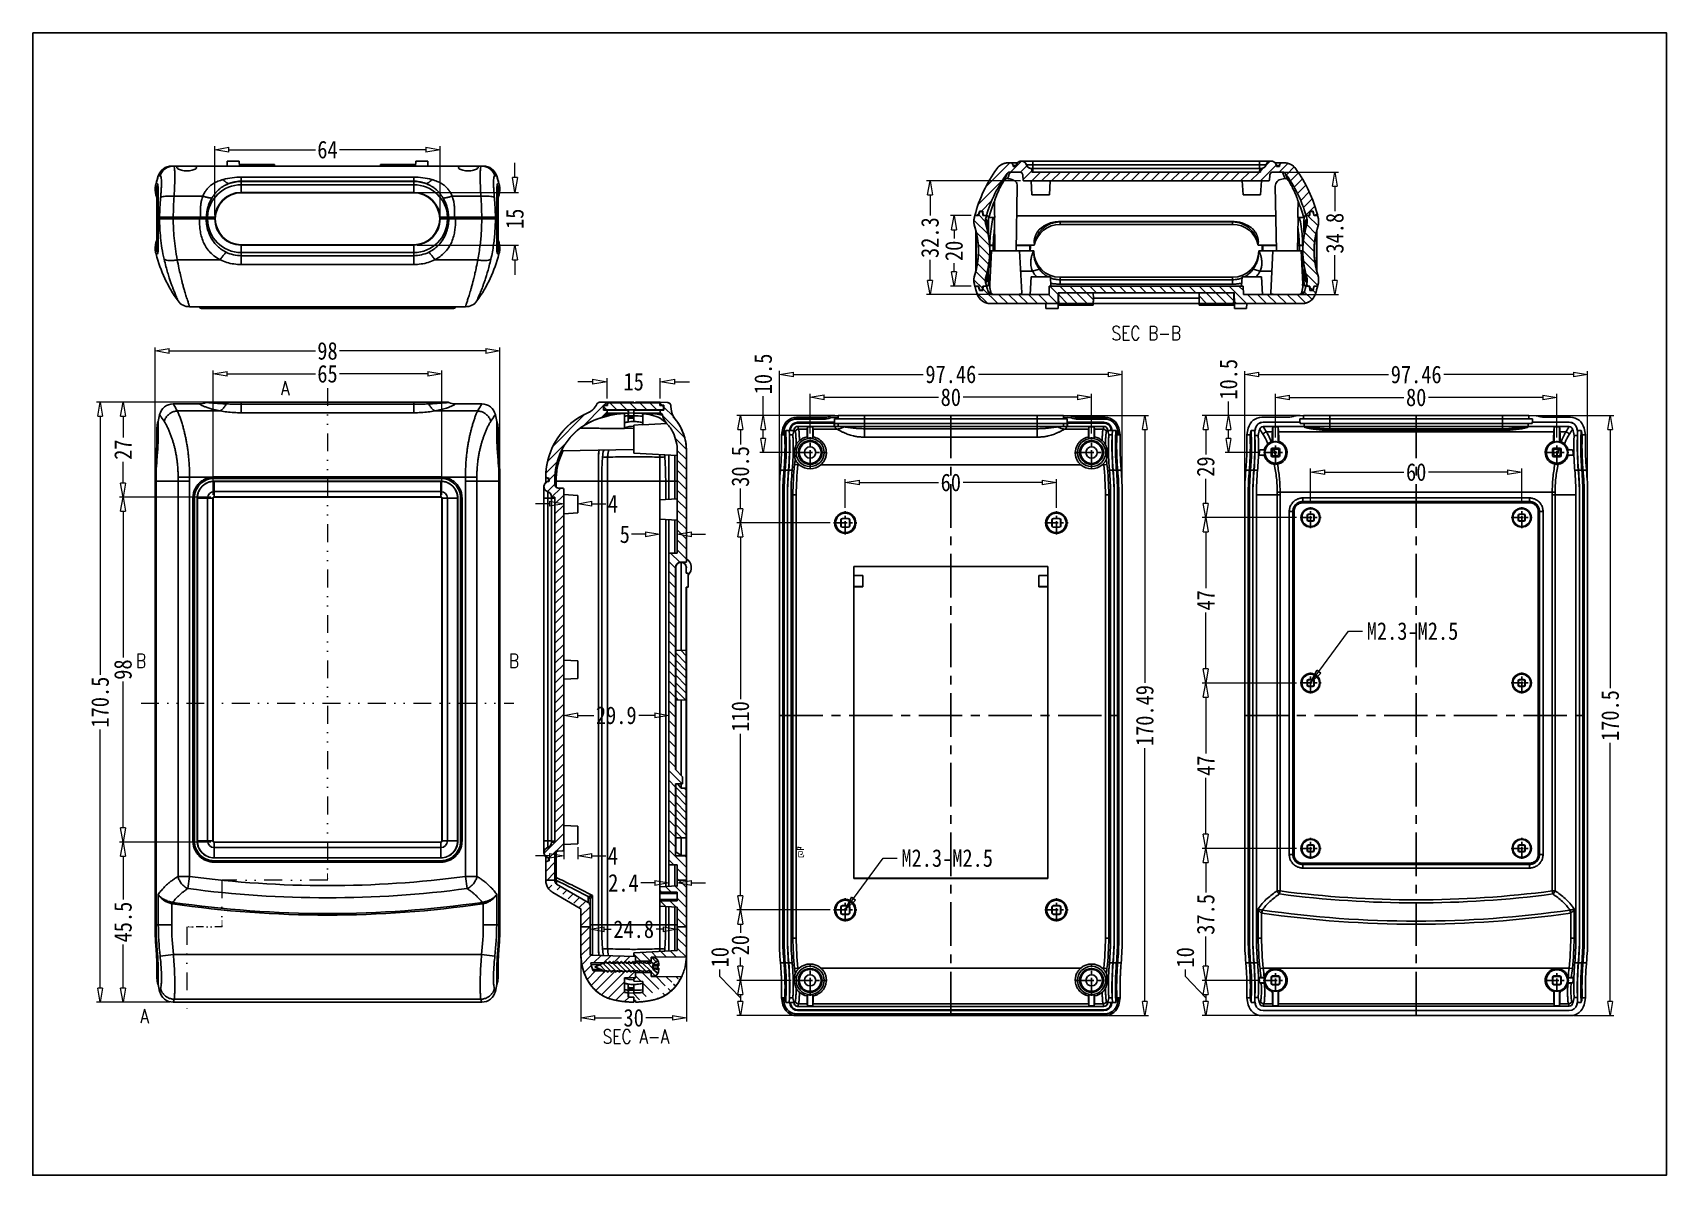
# Model space of a CAD drawing. Header units: millimetres. Extents: x 1786 to 4339, y -2795 to -1928.
# Drawn here: x 3874.7 to 4339, y -2795.2 to -2470.5 of the extents above; entities outside this region: 1.
import ezdxf
from ezdxf.enums import TextEntityAlignment as Align

# ---------------------------------------------------------------- set-up
doc = ezdxf.new("R2010")
doc.units = ezdxf.units.MM
doc.linetypes.add('CENTER', pattern=[50.8, 31.75, -6.35, 6.35, -6.35])
doc.linetypes.add('DIVIDE', pattern=[31.75, 12.7, -6.35, 0, -6.35, 0, -6.35])
doc.layers.add('06___PRT_ALL_SURFS', color=7, linetype='Continuous')
doc.layers.add('dim', color=3, linetype='Continuous', lineweight=9)
doc.layers.add('hatch', color=56, linetype='Continuous', lineweight=9)
doc.styles.add('FFS', font='SIMFANG.TTF', dxfattribs={"width": 0.85})
doc.styles.add('LongTou', font='romand.shx', dxfattribs={"width": 0.8, "bigfont": 'whgdtxt.shx'})
doc.dimstyles.new('YanXiu', dxfattribs={"dimtxt": 2.5, "dimasz": 2.2, "dimexe": 1, "dimexo": 0.6, "dimgap": 0.66, "dimtad": 0, "dimzin": 9, "dimdsep": 46, "dimtxsty": 'FFS', "dimblk": 'CLOSEDBLANK', "dimcen": 0, "dimclrd": 256, "dimclre": 131, "dimclrt": 42, "dimazin": 2, "dimtfac": 1, "dimtofl": 0, "dimtmove": 0, "dimatfit": 3, "dimldrblk": 'CLOSEDBLANK', "dimfxl": 1, "dimlwd": 5, "dimlwe": 5, "dimarcsym": 0})
pattern_1 = [(315, (-560.8015, -168.1387), (1.4142136, 1.4142136), [])]
pattern_2 = [(315, (-316.9945, 82.8858), (1.4142136, 1.4142136), [])]

msp = doc.modelspace()

# ---------------------------------------------------------------- texts
at = {"insert": (4091.29, -2702.33, 0), "char_height": 2.5, "width": 24.5015, "attachment_point": 1, "style": 'LongTou'}
msp.add_mtext('危', dxfattribs=at)

# ---------------------------------------------------------------- blocks, each defined once
blk = doc.blocks.new('_ClosedBlank')
at = {"color": 0, "linetype": 'ByBlock', "lineweight": -2}
for p, q in [((-1, 0.17), (0, 0)), ((-1, 0.17), (-1, -0.17)), ((0, 0), (-1, -0.17))]:
    blk.add_line(p, q, dxfattribs=at)
blk = doc.blocks.new('*D198')
at = {"layer": 'Defpoints', "color": 0}
for p in [(4055.5, -2664.47), (4055.5, -2669.49), (4025.6, -2670.42)]:
    blk.add_point(p, dxfattribs=at)
at = {"layer": 'dim', "color": 131, "lineweight": 5}
for p, q in [((4025.6, -2669.43), (4025.6, -2663.47)), ((4055.5, -2668.49), (4055.5, -2663.47))]:
    blk.add_line(p, q, dxfattribs=at)
at = {"layer": 'dim', "lineweight": 5}
for p, q in [((4029.6, -2664.47), (4034.17, -2664.47)), ((4051.5, -2664.47), (4046.94, -2664.47))]:
    blk.add_line(p, q, dxfattribs=at)
at = {"layer": 'dim', "lineweight": 5, "xscale": 4, "yscale": 4, "zscale": 4, "rotation": 180}
blk.add_blockref('_ClosedBlank', (4025.6, -2664.47), dxfattribs=at)
at = {"layer": 'dim', "lineweight": 5, "xscale": 4, "yscale": 4, "zscale": 4}
blk.add_blockref('_ClosedBlank', (4055.5, -2664.47), dxfattribs=at)
at = {"layer": 'dim', "color": 42, "insert": (4040.55, -2664.47), "char_height": 5, "attachment_point": 5, "style": 'FFS'}
blk.add_mtext('29.9', dxfattribs=at)
blk = doc.blocks.new('*D156')
at = {"layer": 'Defpoints', "color": 0}
for p in [(4376.18, -2577.08), (4354.86, -2587.58), (4364.88, -2587.58, 0)]:
    blk.add_point(p, dxfattribs=at)
at = {"layer": 'dim', "lineweight": 5}
for p, q in [((4354.86, -2577.08), (4354.86, -2573.08)), ((4354.86, -2583.58), (4354.86, -2581.08))]:
    blk.add_line(p, q, dxfattribs=at)
at = {"layer": 'dim', "color": 131, "lineweight": 5}
for p, q in [((4375.18, -2577.08), (4353.86, -2577.08)), ((4363.88, -2587.58), (4353.86, -2587.58))]:
    blk.add_line(p, q, dxfattribs=at)
at = {"layer": 'dim', "lineweight": 5, "xscale": 4, "yscale": 4, "zscale": 4}
for p, rotation in [((4354.86, -2577.08), 90), ((4354.86, -2587.58), 270)]:
    blk.add_blockref('_ClosedBlank', p, dxfattribs=dict(at, rotation=rotation))
at = {"layer": 'dim', "color": 42, "insert": (4354.86, -2566.77), "char_height": 5, "attachment_point": 5, "rotation": 90, "style": 'FFS'}
blk.add_mtext('10.5', dxfattribs=at)
blk = doc.blocks.new('*D157')
at = {"layer": 'Defpoints', "color": 0}
for p in [(4376.18, -2577.08), (4348.36, -2606.08), (4375.19, -2606.08, 0)]:
    blk.add_point(p, dxfattribs=at)
at = {"layer": 'dim', "color": 131, "lineweight": 5}
for p, q in [((4375.18, -2577.08), (4347.36, -2577.08)), ((4374.19, -2606.08), (4347.36, -2606.08))]:
    blk.add_line(p, q, dxfattribs=at)
at = {"layer": 'dim', "lineweight": 5}
for p, q in [((4348.36, -2581.08), (4348.36, -2588.13)), ((4348.36, -2602.08), (4348.36, -2595.03))]:
    blk.add_line(p, q, dxfattribs=at)
at = {"layer": 'dim', "lineweight": 5, "xscale": 4, "yscale": 4, "zscale": 4}
for p, rotation in [((4348.36, -2577.08), 90), ((4348.36, -2606.08), 270)]:
    blk.add_blockref('_ClosedBlank', p, dxfattribs=dict(at, rotation=rotation))
at = {"layer": 'dim', "color": 42, "insert": (4348.36, -2591.58), "char_height": 5, "attachment_point": 5, "rotation": 90, "style": 'FFS'}
blk.add_mtext('29', dxfattribs=at)
blk = doc.blocks.new('*D158')
at = {"layer": 'Defpoints', "color": 0}
for p in [(4375.19, -2606.08, 0), (4348.36, -2653.08), (4375.19, -2653.08, 0)]:
    blk.add_point(p, dxfattribs=at)
at = {"layer": 'dim', "color": 131, "lineweight": 5}
for p, q in [((4374.19, -2606.08), (4347.36, -2606.08)), ((4374.19, -2653.08), (4347.36, -2653.08))]:
    blk.add_line(p, q, dxfattribs=at)
at = {"layer": 'dim', "lineweight": 5}
for p, q in [((4348.36, -2610.08), (4348.36, -2626.12)), ((4348.36, -2649.08), (4348.36, -2633.04))]:
    blk.add_line(p, q, dxfattribs=at)
at = {"layer": 'dim', "lineweight": 5, "xscale": 4, "yscale": 4, "zscale": 4}
for p, rotation in [((4348.36, -2606.08), 90), ((4348.36, -2653.08), 270)]:
    blk.add_blockref('_ClosedBlank', p, dxfattribs=dict(at, rotation=rotation))
at = {"layer": 'dim', "color": 42, "insert": (4348.36, -2629.58), "char_height": 5, "attachment_point": 5, "rotation": 90, "style": 'FFS'}
blk.add_mtext('47', dxfattribs=at)
blk = doc.blocks.new('*D159')
at = {"layer": 'Defpoints', "color": 0}
for p in [(4375.19, -2653.08, 0), (4348.36, -2700.08), (4375.19, -2700.08, 0)]:
    blk.add_point(p, dxfattribs=at)
at = {"layer": 'dim', "color": 131, "lineweight": 5}
for p, q in [((4374.19, -2653.08), (4347.36, -2653.08)), ((4374.19, -2700.08), (4347.36, -2700.08))]:
    blk.add_line(p, q, dxfattribs=at)
at = {"layer": 'dim', "lineweight": 5}
for p, q in [((4348.36, -2657.08), (4348.36, -2673.12)), ((4348.36, -2696.08), (4348.36, -2680.04))]:
    blk.add_line(p, q, dxfattribs=at)
at = {"layer": 'dim', "lineweight": 5, "xscale": 4, "yscale": 4, "zscale": 4}
for p, rotation in [((4348.36, -2653.08), 90), ((4348.36, -2700.08), 270)]:
    blk.add_blockref('_ClosedBlank', p, dxfattribs=dict(at, rotation=rotation))
at = {"layer": 'dim', "color": 42, "insert": (4348.36, -2676.58), "char_height": 5, "attachment_point": 5, "rotation": 90, "style": 'FFS'}
blk.add_mtext('47', dxfattribs=at)
blk = doc.blocks.new('*D160')
at = {"layer": 'Defpoints', "color": 0}
for p in [(4375.19, -2700.08, 0), (4348.36, -2737.58), (4364.88, -2737.58, 0)]:
    blk.add_point(p, dxfattribs=at)
at = {"layer": 'dim', "color": 131, "lineweight": 5}
for p, q in [((4374.19, -2700.08), (4347.36, -2700.08)), ((4363.88, -2737.58), (4347.36, -2737.58))]:
    blk.add_line(p, q, dxfattribs=at)
at = {"layer": 'dim', "lineweight": 5}
for p, q in [((4348.36, -2704.08), (4348.36, -2712.57)), ((4348.36, -2733.58), (4348.36, -2725.09))]:
    blk.add_line(p, q, dxfattribs=at)
at = {"layer": 'dim', "lineweight": 5, "xscale": 4, "yscale": 4, "zscale": 4}
for p, rotation in [((4348.36, -2700.08), 90), ((4348.36, -2737.58), 270)]:
    blk.add_blockref('_ClosedBlank', p, dxfattribs=dict(at, rotation=rotation))
at = {"layer": 'dim', "color": 42, "insert": (4348.36, -2718.83), "char_height": 5, "attachment_point": 5, "rotation": 90, "style": 'FFS'}
blk.add_mtext('37.5', dxfattribs=at)
blk = doc.blocks.new('*D161')
at = {"layer": 'Defpoints', "color": 0}
for p in [(4364.88, -2737.58, 0), (4348.36, -2747.58), (4364.34, -2747.58)]:
    blk.add_point(p, dxfattribs=at)
at = {"layer": 'dim', "lineweight": 5}
for p, q in [((4342.57, -2736.51), (4342.57, -2734.51)), ((4348.36, -2742.58), (4342.57, -2736.51)), ((4348.36, -2741.58), (4348.36, -2743.58))]:
    blk.add_line(p, q, dxfattribs=at)
at = {"layer": 'dim', "color": 131, "lineweight": 5}
for p, q in [((4363.88, -2737.58), (4347.36, -2737.58)), ((4363.34, -2747.58), (4347.36, -2747.58))]:
    blk.add_line(p, q, dxfattribs=at)
at = {"layer": 'dim', "lineweight": 5, "xscale": 4, "yscale": 4, "zscale": 4}
for p, rotation in [((4348.36, -2737.58), 90), ((4348.36, -2747.58), 270)]:
    blk.add_blockref('_ClosedBlank', p, dxfattribs=dict(at, rotation=rotation))
at = {"layer": 'dim', "color": 42, "insert": (4342.57, -2731.04), "char_height": 5, "attachment_point": 5, "rotation": 90, "style": 'FFS'}
blk.add_mtext('10', dxfattribs=at)
blk = doc.blocks.new('*D162')
at = {"layer": 'Defpoints', "color": 0}
for p in [(4438.18, -2593.16), (4378.18, -2603.1, 0), (4438.18, -2603.1, 0)]:
    blk.add_point(p, dxfattribs=at)
at = {"layer": 'dim', "color": 131, "lineweight": 5}
for p, q in [((4378.18, -2602.1), (4378.18, -2592.16)), ((4438.18, -2602.1), (4438.18, -2592.16))]:
    blk.add_line(p, q, dxfattribs=at)
at = {"layer": 'dim', "lineweight": 5}
for p, q in [((4382.18, -2593.16), (4404.66, -2593.16)), ((4434.18, -2593.16), (4411.69, -2593.16))]:
    blk.add_line(p, q, dxfattribs=at)
at = {"layer": 'dim', "lineweight": 5, "xscale": 4, "yscale": 4, "zscale": 4, "rotation": 180}
blk.add_blockref('_ClosedBlank', (4378.18, -2593.16), dxfattribs=at)
at = {"layer": 'dim', "lineweight": 5, "xscale": 4, "yscale": 4, "zscale": 4}
blk.add_blockref('_ClosedBlank', (4438.18, -2593.16), dxfattribs=at)
at = {"layer": 'dim', "color": 42, "insert": (4408.18, -2593.16), "char_height": 5, "attachment_point": 5, "style": 'FFS'}
blk.add_mtext('60', dxfattribs=at)
blk = doc.blocks.new('*D163')
at = {"layer": 'Defpoints', "color": 0}
for p in [(4448.18, -2571.93), (4368.18, -2584.28, 0), (4448.18, -2584.28, 0)]:
    blk.add_point(p, dxfattribs=at)
at = {"layer": 'dim', "color": 131, "lineweight": 5}
for p, q in [((4368.18, -2583.28), (4368.18, -2570.93)), ((4448.18, -2583.28), (4448.18, -2570.93))]:
    blk.add_line(p, q, dxfattribs=at)
at = {"layer": 'dim', "lineweight": 5}
for p, q in [((4372.18, -2571.93), (4404.66, -2571.93)), ((4444.18, -2571.93), (4411.69, -2571.93))]:
    blk.add_line(p, q, dxfattribs=at)
at = {"layer": 'dim', "lineweight": 5, "xscale": 4, "yscale": 4, "zscale": 4, "rotation": 180}
blk.add_blockref('_ClosedBlank', (4368.18, -2571.93), dxfattribs=at)
at = {"layer": 'dim', "lineweight": 5, "xscale": 4, "yscale": 4, "zscale": 4}
blk.add_blockref('_ClosedBlank', (4448.18, -2571.93), dxfattribs=at)
at = {"layer": 'dim', "color": 42, "insert": (4408.18, -2571.93), "char_height": 5, "attachment_point": 5, "style": 'FFS'}
blk.add_mtext('80', dxfattribs=at)
blk = doc.blocks.new('*D164')
at = {"layer": 'Defpoints', "color": 0}
for p in [(4456.9, -2565.43), (4359.45, -2599.58), (4456.9, -2599.58)]:
    blk.add_point(p, dxfattribs=at)
at = {"layer": 'dim', "color": 131, "lineweight": 5}
for p, q in [((4359.45, -2598.58), (4359.45, -2564.43)), ((4456.9, -2598.58), (4456.9, -2564.43))]:
    blk.add_line(p, q, dxfattribs=at)
at = {"layer": 'dim', "lineweight": 5}
for p, q in [((4363.45, -2565.43), (4400.34, -2565.43)), ((4452.9, -2565.43), (4416.01, -2565.43))]:
    blk.add_line(p, q, dxfattribs=at)
at = {"layer": 'dim', "lineweight": 5, "xscale": 4, "yscale": 4, "zscale": 4, "rotation": 180}
blk.add_blockref('_ClosedBlank', (4359.45, -2565.43), dxfattribs=at)
at = {"layer": 'dim', "lineweight": 5, "xscale": 4, "yscale": 4, "zscale": 4}
blk.add_blockref('_ClosedBlank', (4456.9, -2565.43), dxfattribs=at)
at = {"layer": 'dim', "color": 42, "insert": (4408.18, -2565.43), "char_height": 5, "attachment_point": 5, "style": 'FFS'}
blk.add_mtext('97.46', dxfattribs=at)
blk = doc.blocks.new('*D165')
at = {"layer": 'Defpoints', "color": 0}
for p in [(4440.18, -2577.08), (4452.01, -2747.58), (4463.32, -2747.58)]:
    blk.add_point(p, dxfattribs=at)
at = {"layer": 'dim', "color": 131, "lineweight": 5}
for p, q in [((4441.17, -2577.08), (4464.32, -2577.08)), ((4453.01, -2747.58), (4464.32, -2747.58))]:
    blk.add_line(p, q, dxfattribs=at)
at = {"layer": 'dim', "lineweight": 5}
for p, q in [((4463.32, -2581.08), (4463.32, -2654.55)), ((4463.32, -2743.58), (4463.32, -2670.11))]:
    blk.add_line(p, q, dxfattribs=at)
at = {"layer": 'dim', "lineweight": 5, "xscale": 4, "yscale": 4, "zscale": 4}
for p, rotation in [((4463.32, -2577.08), 90), ((4463.32, -2747.58), 270)]:
    blk.add_blockref('_ClosedBlank', p, dxfattribs=dict(at, rotation=rotation))
at = {"layer": 'dim', "color": 42, "insert": (4463.32, -2662.33), "char_height": 5, "attachment_point": 5, "rotation": 90, "style": 'FFS'}
blk.add_mtext('170.5', dxfattribs=at)
blk = doc.blocks.new('*D166')
at = {"layer": 'Defpoints', "color": 0}
for p in [(4674.96, -2579.27), (4686.82, -2749.76), (4698.12, -2749.76)]:
    blk.add_point(p, dxfattribs=at)
at = {"layer": 'dim', "color": 131, "lineweight": 5}
for p, q in [((4675.96, -2579.27), (4699.12, -2579.27)), ((4687.82, -2749.76), (4699.12, -2749.76))]:
    blk.add_line(p, q, dxfattribs=at)
at = {"layer": 'dim', "lineweight": 5}
for p, q in [((4698.12, -2583.27), (4698.12, -2655.26)), ((4698.12, -2745.76), (4698.12, -2673.77))]:
    blk.add_line(p, q, dxfattribs=at)
at = {"layer": 'dim', "lineweight": 5, "xscale": 4, "yscale": 4, "zscale": 4}
for p, rotation in [((4698.12, -2579.27), 90), ((4698.12, -2749.76), 270)]:
    blk.add_blockref('_ClosedBlank', p, dxfattribs=dict(at, rotation=rotation))
at = {"layer": 'dim', "color": 42, "insert": (4698.12, -2664.52), "char_height": 5, "attachment_point": 5, "rotation": 90, "style": 'FFS'}
blk.add_mtext('170.49', dxfattribs=at)
blk = doc.blocks.new('*D167')
at = {"layer": 'Defpoints', "color": 0}
for p in [(4691.71, -2567.58), (4594.25, -2601.77), (4691.71, -2601.77)]:
    blk.add_point(p, dxfattribs=at)
at = {"layer": 'dim', "color": 131, "lineweight": 5}
for p, q in [((4594.25, -2600.77), (4594.25, -2566.58)), ((4691.71, -2600.77), (4691.71, -2566.58))]:
    blk.add_line(p, q, dxfattribs=at)
at = {"layer": 'dim', "lineweight": 5}
for p, q in [((4598.25, -2567.58), (4635.15, -2567.58)), ((4687.71, -2567.58), (4650.81, -2567.58))]:
    blk.add_line(p, q, dxfattribs=at)
at = {"layer": 'dim', "lineweight": 5, "xscale": 4, "yscale": 4, "zscale": 4, "rotation": 180}
blk.add_blockref('_ClosedBlank', (4594.25, -2567.58), dxfattribs=at)
at = {"layer": 'dim', "lineweight": 5, "xscale": 4, "yscale": 4, "zscale": 4}
blk.add_blockref('_ClosedBlank', (4691.71, -2567.58), dxfattribs=at)
at = {"layer": 'dim', "color": 42, "insert": (4642.98, -2567.58), "char_height": 5, "attachment_point": 5, "style": 'FFS'}
blk.add_mtext('97.46', dxfattribs=at)
blk = doc.blocks.new('*D168')
at = {"layer": 'Defpoints', "color": 0}
for p in [(4682.98, -2574.08), (4602.98, -2585.37, 0), (4682.98, -2585.37, 0)]:
    blk.add_point(p, dxfattribs=at)
at = {"layer": 'dim', "color": 131, "lineweight": 5}
for p, q in [((4602.98, -2584.37), (4602.98, -2573.08)), ((4682.98, -2584.37), (4682.98, -2573.08))]:
    blk.add_line(p, q, dxfattribs=at)
at = {"layer": 'dim', "lineweight": 5}
for p, q in [((4606.98, -2574.08), (4639.46, -2574.08)), ((4678.98, -2574.08), (4646.49, -2574.08))]:
    blk.add_line(p, q, dxfattribs=at)
at = {"layer": 'dim', "lineweight": 5, "xscale": 4, "yscale": 4, "zscale": 4, "rotation": 180}
blk.add_blockref('_ClosedBlank', (4602.98, -2574.08), dxfattribs=at)
at = {"layer": 'dim', "lineweight": 5, "xscale": 4, "yscale": 4, "zscale": 4}
blk.add_blockref('_ClosedBlank', (4682.98, -2574.08), dxfattribs=at)
at = {"layer": 'dim', "color": 42, "insert": (4642.98, -2574.08), "char_height": 5, "attachment_point": 5, "style": 'FFS'}
blk.add_mtext('80', dxfattribs=at)
blk = doc.blocks.new('*D169')
at = {"layer": 'Defpoints', "color": 0}
for p in [(4672.98, -2598.3), (4612.98, -2606.45, 0), (4672.98, -2606.45, 0)]:
    blk.add_point(p, dxfattribs=at)
at = {"layer": 'dim', "color": 131, "lineweight": 5}
for p, q in [((4612.98, -2605.46), (4612.98, -2597.3)), ((4672.98, -2605.46), (4672.98, -2597.3))]:
    blk.add_line(p, q, dxfattribs=at)
at = {"layer": 'dim', "lineweight": 5}
for p, q in [((4616.98, -2598.3), (4639.46, -2598.3)), ((4668.98, -2598.3), (4646.49, -2598.3))]:
    blk.add_line(p, q, dxfattribs=at)
at = {"layer": 'dim', "lineweight": 5, "xscale": 4, "yscale": 4, "zscale": 4, "rotation": 180}
blk.add_blockref('_ClosedBlank', (4612.98, -2598.3), dxfattribs=at)
at = {"layer": 'dim', "lineweight": 5, "xscale": 4, "yscale": 4, "zscale": 4}
blk.add_blockref('_ClosedBlank', (4672.98, -2598.3), dxfattribs=at)
at = {"layer": 'dim', "color": 42, "insert": (4642.98, -2598.3), "char_height": 5, "attachment_point": 5, "style": 'FFS'}
blk.add_mtext('60', dxfattribs=at)
blk = doc.blocks.new('*D170')
at = {"layer": 'Defpoints', "color": 0}
for p in [(4598.58, -2739.77, 0), (4583.16, -2749.77), (4599.14, -2749.77)]:
    blk.add_point(p, dxfattribs=at)
at = {"layer": 'dim', "lineweight": 5}
for p, q in [((4577.37, -2738.65), (4577.37, -2736.66)), ((4583.16, -2744.77), (4577.37, -2738.65)), ((4583.16, -2743.77), (4583.16, -2745.77))]:
    blk.add_line(p, q, dxfattribs=at)
at = {"layer": 'dim', "color": 131, "lineweight": 5}
for p, q in [((4597.58, -2739.77), (4582.16, -2739.77)), ((4598.14, -2749.77), (4582.16, -2749.77))]:
    blk.add_line(p, q, dxfattribs=at)
at = {"layer": 'dim', "lineweight": 5, "xscale": 4, "yscale": 4, "zscale": 4}
for p, rotation in [((4583.16, -2739.77), 90), ((4583.16, -2749.77), 270)]:
    blk.add_blockref('_ClosedBlank', p, dxfattribs=dict(at, rotation=rotation))
at = {"layer": 'dim', "color": 42, "insert": (4577.37, -2733.19), "char_height": 5, "attachment_point": 5, "rotation": 90, "style": 'FFS'}
blk.add_mtext('10', dxfattribs=at)
blk = doc.blocks.new('*D171')
at = {"layer": 'Defpoints', "color": 0}
for p in [(4609.67, -2719.77, 0), (4583.16, -2739.77), (4598.58, -2739.77, 0)]:
    blk.add_point(p, dxfattribs=at)
at = {"layer": 'dim', "color": 131, "lineweight": 5}
for p, q in [((4608.67, -2719.77), (4582.16, -2719.77)), ((4597.58, -2739.77), (4582.16, -2739.77))]:
    blk.add_line(p, q, dxfattribs=at)
at = {"layer": 'dim', "lineweight": 5}
for p, q in [((4583.16, -2723.77), (4583.16, -2726.23)), ((4583.16, -2735.77), (4583.16, -2733.31))]:
    blk.add_line(p, q, dxfattribs=at)
at = {"layer": 'dim', "lineweight": 5, "xscale": 4, "yscale": 4, "zscale": 4}
for p, rotation in [((4583.16, -2719.77), 90), ((4583.16, -2739.77), 270)]:
    blk.add_blockref('_ClosedBlank', p, dxfattribs=dict(at, rotation=rotation))
at = {"layer": 'dim', "color": 42, "insert": (4583.16, -2729.77), "char_height": 5, "attachment_point": 5, "rotation": 90, "style": 'FFS'}
blk.add_mtext('20', dxfattribs=at)
blk = doc.blocks.new('*D172')
at = {"layer": 'Defpoints', "color": 0}
for p in [(4609.67, -2609.77, 0), (4583.16, -2719.77), (4609.67, -2719.77, 0)]:
    blk.add_point(p, dxfattribs=at)
at = {"layer": 'dim', "color": 131, "lineweight": 5}
for p, q in [((4608.67, -2609.77), (4582.16, -2609.77)), ((4608.67, -2719.77), (4582.16, -2719.77))]:
    blk.add_line(p, q, dxfattribs=at)
at = {"layer": 'dim', "lineweight": 5}
for p, q in [((4583.16, -2613.77), (4583.16, -2659.83)), ((4583.16, -2715.77), (4583.16, -2669.71))]:
    blk.add_line(p, q, dxfattribs=at)
at = {"layer": 'dim', "lineweight": 5, "xscale": 4, "yscale": 4, "zscale": 4}
for p, rotation in [((4583.16, -2609.77), 90), ((4583.16, -2719.77), 270)]:
    blk.add_blockref('_ClosedBlank', p, dxfattribs=dict(at, rotation=rotation))
at = {"layer": 'dim', "color": 42, "insert": (4583.16, -2664.77), "char_height": 5, "attachment_point": 5, "rotation": 90, "style": 'FFS'}
blk.add_mtext('110', dxfattribs=at)
blk = doc.blocks.new('*D173')
at = {"layer": 'Defpoints', "color": 0}
for p in [(4611, -2579.27), (4583.16, -2609.77), (4609.67, -2609.77, 0)]:
    blk.add_point(p, dxfattribs=at)
at = {"layer": 'dim', "color": 131, "lineweight": 5}
for p, q in [((4610, -2579.27), (4582.16, -2579.27)), ((4608.67, -2609.77), (4582.16, -2609.77))]:
    blk.add_line(p, q, dxfattribs=at)
at = {"layer": 'dim', "lineweight": 5}
for p, q in [((4583.16, -2583.27), (4583.16, -2587.47)), ((4583.16, -2605.77), (4583.16, -2599.99))]:
    blk.add_line(p, q, dxfattribs=at)
at = {"layer": 'dim', "lineweight": 5, "xscale": 4, "yscale": 4, "zscale": 4}
for p, rotation in [((4583.16, -2579.27), 90), ((4583.16, -2609.77), 270)]:
    blk.add_blockref('_ClosedBlank', p, dxfattribs=dict(at, rotation=rotation))
at = {"layer": 'dim', "color": 42, "insert": (4583.16, -2593.73), "char_height": 5, "attachment_point": 5, "rotation": 90, "style": 'FFS'}
blk.add_mtext('30.5', dxfattribs=at)
blk = doc.blocks.new('*D174')
at = {"layer": 'Defpoints', "color": 0}
for p in [(4611, -2579.27), (4589.66, -2589.77), (4598.58, -2589.77, 0)]:
    blk.add_point(p, dxfattribs=at)
at = {"layer": 'dim', "lineweight": 5}
for p, q in [((4589.66, -2579.27), (4589.66, -2573.74)), ((4589.66, -2585.77), (4589.66, -2583.27))]:
    blk.add_line(p, q, dxfattribs=at)
at = {"layer": 'dim', "color": 131, "lineweight": 5}
for p, q in [((4610, -2579.27), (4588.66, -2579.27)), ((4597.58, -2589.77), (4588.66, -2589.77))]:
    blk.add_line(p, q, dxfattribs=at)
at = {"layer": 'dim', "lineweight": 5, "xscale": 4, "yscale": 4, "zscale": 4}
for p, rotation in [((4589.66, -2579.27), 90), ((4589.66, -2589.77), 270)]:
    blk.add_blockref('_ClosedBlank', p, dxfattribs=dict(at, rotation=rotation))
at = {"layer": 'dim', "color": 42, "insert": (4589.66, -2567.44), "char_height": 5, "attachment_point": 5, "rotation": 90, "style": 'FFS'}
blk.add_mtext('10.5', dxfattribs=at)
blk = doc.blocks.new('*D192')
at = {"layer": 'Defpoints', "color": 0}
for p in [(4227.27, -2510.06), (4233.37, -2544.86), (4244.79, -2544.86)]:
    blk.add_point(p, dxfattribs=at)
at = {"layer": 'dim', "color": 131, "lineweight": 5}
for p, q in [((4228.27, -2510.06), (4245.79, -2510.06)), ((4234.37, -2544.86), (4245.79, -2544.86))]:
    blk.add_line(p, q, dxfattribs=at)
at = {"layer": 'dim', "lineweight": 5}
for p, q in [((4244.79, -2514.06), (4244.79, -2521.2)), ((4244.79, -2540.86), (4244.79, -2533.72))]:
    blk.add_line(p, q, dxfattribs=at)
at = {"layer": 'dim', "lineweight": 5, "xscale": 4, "yscale": 4, "zscale": 4}
for p, rotation in [((4244.79, -2510.06), 90), ((4244.79, -2544.86), 270)]:
    blk.add_blockref('_ClosedBlank', p, dxfattribs=dict(at, rotation=rotation))
at = {"layer": 'dim', "color": 42, "insert": (4244.79, -2527.46), "char_height": 5, "attachment_point": 5, "rotation": 90, "style": 'FFS'}
blk.add_mtext('34.8', dxfattribs=at)
blk = doc.blocks.new('*D191')
at = {"layer": 'Defpoints', "color": 0}
for p in [(4142.46, -2522.46), (4136.56, -2542.46), (4142.46, -2542.46)]:
    blk.add_point(p, dxfattribs=at)
at = {"layer": 'dim', "color": 131, "lineweight": 5}
for p, q in [((4141.46, -2522.46), (4135.56, -2522.46)), ((4141.46, -2542.46), (4135.56, -2542.46))]:
    blk.add_line(p, q, dxfattribs=at)
at = {"layer": 'dim', "lineweight": 5}
for p, q in [((4136.56, -2526.46), (4136.56, -2528.92)), ((4136.56, -2538.46), (4136.56, -2536))]:
    blk.add_line(p, q, dxfattribs=at)
at = {"layer": 'dim', "lineweight": 5, "xscale": 4, "yscale": 4, "zscale": 4}
for p, rotation in [((4136.56, -2522.46), 90), ((4136.56, -2542.46), 270)]:
    blk.add_blockref('_ClosedBlank', p, dxfattribs=dict(at, rotation=rotation))
at = {"layer": 'dim', "color": 42, "insert": (4136.56, -2532.46), "char_height": 5, "attachment_point": 5, "rotation": 90, "style": 'FFS'}
blk.add_mtext('20', dxfattribs=at)
blk = doc.blocks.new('*D190')
at = {"layer": 'Defpoints', "color": 0}
for p in [(4156.48, -2512.56), (4129.73, -2544.86), (4148.52, -2544.86)]:
    blk.add_point(p, dxfattribs=at)
at = {"layer": 'dim', "color": 131, "lineweight": 5}
for p, q in [((4155.48, -2512.56), (4128.73, -2512.56)), ((4147.52, -2544.86), (4128.73, -2544.86))]:
    blk.add_line(p, q, dxfattribs=at)
at = {"layer": 'dim', "lineweight": 5}
for p, q in [((4129.73, -2516.56), (4129.73, -2522.38)), ((4129.73, -2540.86), (4129.73, -2535.04))]:
    blk.add_line(p, q, dxfattribs=at)
at = {"layer": 'dim', "lineweight": 5, "xscale": 4, "yscale": 4, "zscale": 4}
for p, rotation in [((4129.73, -2512.56), 90), ((4129.73, -2544.86), 270)]:
    blk.add_blockref('_ClosedBlank', p, dxfattribs=dict(at, rotation=rotation))
at = {"layer": 'dim', "color": 42, "insert": (4129.73, -2528.71), "char_height": 5, "attachment_point": 5, "rotation": 90, "style": 'FFS'}
blk.add_mtext('32.3', dxfattribs=at)
blk = doc.blocks.new('*D189')
at = {"layer": 'Defpoints', "color": 0}
for p in [(4030.5, -2730.58), (4060.5, -2731.06), (4060.5, -2750.42)]:
    blk.add_point(p, dxfattribs=at)
at = {"layer": 'dim', "color": 131, "lineweight": 5}
for p, q in [((4030.5, -2731.58), (4030.5, -2751.42)), ((4060.5, -2732.06), (4060.5, -2751.42))]:
    blk.add_line(p, q, dxfattribs=at)
at = {"layer": 'dim', "lineweight": 5}
for p, q in [((4034.5, -2750.42), (4042.08, -2750.42)), ((4056.5, -2750.42), (4048.93, -2750.42))]:
    blk.add_line(p, q, dxfattribs=at)
at = {"layer": 'dim', "lineweight": 5, "xscale": 4, "yscale": 4, "zscale": 4, "rotation": 180}
blk.add_blockref('_ClosedBlank', (4030.5, -2750.42), dxfattribs=at)
at = {"layer": 'dim', "lineweight": 5, "xscale": 4, "yscale": 4, "zscale": 4}
blk.add_blockref('_ClosedBlank', (4060.5, -2750.42), dxfattribs=at)
at = {"layer": 'dim', "color": 42, "insert": (4045.5, -2750.42), "char_height": 5, "attachment_point": 5, "style": 'FFS'}
blk.add_mtext('30', dxfattribs=at)
blk = doc.blocks.new('*D188')
at = {"layer": 'Defpoints', "color": 0}
for p in [(4057.9, -2725.25), (4033.1, -2727.98), (4057.9, -2728.46)]:
    blk.add_point(p, dxfattribs=at)
at = {"layer": 'dim', "color": 131, "lineweight": 5}
for p, q in [((4033.1, -2726.98), (4033.1, -2724.25)), ((4057.9, -2727.46), (4057.9, -2724.25))]:
    blk.add_line(p, q, dxfattribs=at)
at = {"layer": 'dim', "lineweight": 5}
for p, q in [((4037.1, -2725.25), (4039.13, -2725.25)), ((4053.9, -2725.25), (4051.88, -2725.25))]:
    blk.add_line(p, q, dxfattribs=at)
at = {"layer": 'dim', "lineweight": 5, "xscale": 4, "yscale": 4, "zscale": 4, "rotation": 180}
blk.add_blockref('_ClosedBlank', (4033.1, -2725.25), dxfattribs=at)
at = {"layer": 'dim', "lineweight": 5, "xscale": 4, "yscale": 4, "zscale": 4}
blk.add_blockref('_ClosedBlank', (4057.9, -2725.25), dxfattribs=at)
at = {"layer": 'dim', "color": 42, "insert": (4045.5, -2725.25), "char_height": 5, "attachment_point": 5, "style": 'FFS'}
blk.add_mtext('24.8', dxfattribs=at)
blk = doc.blocks.new('*D187')
at = {"layer": 'Defpoints', "color": 0}
for p in [(4055.5, -2706.92), (4057.9, -2706.96), (4055.5, -2712.09)]:
    blk.add_point(p, dxfattribs=at)
at = {"layer": 'dim', "color": 131, "lineweight": 5}
for p, q in [((4055.5, -2707.92), (4055.5, -2713.09)), ((4057.9, -2707.96), (4057.9, -2713.09))]:
    blk.add_line(p, q, dxfattribs=at)
at = {"layer": 'dim', "lineweight": 5}
for p, q in [((4051.5, -2712.09), (4047.5, -2712.09)), ((4061.9, -2712.09), (4065.9, -2712.09))]:
    blk.add_line(p, q, dxfattribs=at)
at = {"layer": 'dim', "lineweight": 5, "xscale": 4, "yscale": 4, "zscale": 4}
blk.add_blockref('_ClosedBlank', (4055.5, -2712.09), dxfattribs=at)
at = {"layer": 'dim', "lineweight": 5, "xscale": 4, "yscale": 4, "zscale": 4, "rotation": 180}
blk.add_blockref('_ClosedBlank', (4057.9, -2712.09), dxfattribs=at)
at = {"layer": 'dim', "color": 42, "insert": (4042.59, -2712.09), "char_height": 5, "attachment_point": 5, "style": 'FFS'}
blk.add_mtext('2.4', dxfattribs=at)
blk = doc.blocks.new('*D186')
at = {"layer": 'Defpoints', "color": 0}
for p in [(4052.9, -2608.7), (4057.9, -2608.96), (4052.9, -2613.01)]:
    blk.add_point(p, dxfattribs=at)
at = {"layer": 'dim', "lineweight": 5}
for p, q in [((4048.9, -2613.01), (4044.9, -2613.01)), ((4061.9, -2613.01), (4065.9, -2613.01))]:
    blk.add_line(p, q, dxfattribs=at)
at = {"layer": 'dim', "color": 131, "lineweight": 5}
for p, q in [((4052.9, -2609.7), (4052.9, -2614.01)), ((4057.9, -2609.96), (4057.9, -2614.01))]:
    blk.add_line(p, q, dxfattribs=at)
at = {"layer": 'dim', "lineweight": 5, "xscale": 4, "yscale": 4, "zscale": 4}
blk.add_blockref('_ClosedBlank', (4052.9, -2613.01), dxfattribs=at)
at = {"layer": 'dim', "lineweight": 5, "xscale": 4, "yscale": 4, "zscale": 4, "rotation": 180}
blk.add_blockref('_ClosedBlank', (4057.9, -2613.01), dxfattribs=at)
at = {"layer": 'dim', "color": 42, "insert": (4042.97, -2613.01), "char_height": 5, "attachment_point": 5, "style": 'FFS'}
blk.add_mtext('5', dxfattribs=at)
blk = doc.blocks.new('*D185')
at = {"layer": 'Defpoints', "color": 0}
for p in [(4025.6, -2604.32), (4025.6, -2607.16), (4029.6, -2606.95)]:
    blk.add_point(p, dxfattribs=at)
at = {"layer": 'dim', "lineweight": 5}
for p, q in [((4021.6, -2604.32), (4017.6, -2604.32)), ((4033.6, -2604.32), (4037.6, -2604.32))]:
    blk.add_line(p, q, dxfattribs=at)
at = {"layer": 'dim', "color": 131, "lineweight": 5}
for p, q in [((4025.6, -2606.16), (4025.6, -2603.32)), ((4029.6, -2605.95), (4029.6, -2603.32))]:
    blk.add_line(p, q, dxfattribs=at)
at = {"layer": 'dim', "lineweight": 5, "xscale": 4, "yscale": 4, "zscale": 4}
blk.add_blockref('_ClosedBlank', (4025.6, -2604.32), dxfattribs=at)
at = {"layer": 'dim', "lineweight": 5, "xscale": 4, "yscale": 4, "zscale": 4, "rotation": 180}
blk.add_blockref('_ClosedBlank', (4029.6, -2604.32), dxfattribs=at)
at = {"layer": 'dim', "color": 42, "insert": (4039.59, -2604.32), "char_height": 5, "attachment_point": 5, "style": 'FFS'}
blk.add_mtext('4', dxfattribs=at)
blk = doc.blocks.new('*D184')
at = {"layer": 'Defpoints', "color": 0}
for p in [(4053, -2569.67), (4038, -2575.45), (4053, -2575.45)]:
    blk.add_point(p, dxfattribs=at)
at = {"layer": 'dim', "lineweight": 5}
for p, q in [((4033.8, -2569.67), (4029.6, -2569.67)), ((4057.2, -2569.67), (4061.4, -2569.67))]:
    blk.add_line(p, q, dxfattribs=at)
at = {"layer": 'dim', "color": 131, "lineweight": 5}
for p, q in [((4038, -2574.45), (4038, -2568.67)), ((4053, -2574.45), (4053, -2568.67))]:
    blk.add_line(p, q, dxfattribs=at)
at = {"layer": 'dim', "lineweight": 5, "xscale": 4.2, "yscale": 4.2, "zscale": 4.2}
blk.add_blockref('_ClosedBlank', (4038, -2569.67), dxfattribs=at)
at = {"layer": 'dim', "lineweight": 5, "xscale": 4.2, "yscale": 4.2, "zscale": 4.2, "rotation": 180}
blk.add_blockref('_ClosedBlank', (4053, -2569.67), dxfattribs=at)
at = {"layer": 'dim', "color": 42, "insert": (4045.5, -2569.67), "char_height": 5, "attachment_point": 5, "style": 'FFS'}
blk.add_mtext('15', dxfattribs=at)
blk = doc.blocks.new('*D183')
at = {"layer": 'Defpoints', "color": 0}
for p in [(4025.6, -2701.16), (4029.6, -2700.95), (4029.6, -2704.35)]:
    blk.add_point(p, dxfattribs=at)
at = {"layer": 'dim', "color": 131, "lineweight": 5}
for p, q in [((4025.6, -2702.16), (4025.6, -2705.35)), ((4029.6, -2701.95), (4029.6, -2705.35))]:
    blk.add_line(p, q, dxfattribs=at)
at = {"layer": 'dim', "lineweight": 5}
for p, q in [((4021.6, -2704.35), (4017.6, -2704.35)), ((4033.6, -2704.35), (4037.6, -2704.35))]:
    blk.add_line(p, q, dxfattribs=at)
at = {"layer": 'dim', "lineweight": 5, "xscale": 4, "yscale": 4, "zscale": 4}
blk.add_blockref('_ClosedBlank', (4025.6, -2704.35), dxfattribs=at)
at = {"layer": 'dim', "lineweight": 5, "xscale": 4, "yscale": 4, "zscale": 4, "rotation": 180}
blk.add_blockref('_ClosedBlank', (4029.6, -2704.35), dxfattribs=at)
at = {"layer": 'dim', "color": 42, "insert": (4039.59, -2704.35), "char_height": 5, "attachment_point": 5, "style": 'FFS'}
blk.add_mtext('4', dxfattribs=at)
blk = doc.blocks.new('*D182')
at = {"layer": 'Defpoints', "color": 0}
for p in [(3982.97, -2515.85), (3982.97, -2530.85), (4011.74, -2530.85)]:
    blk.add_point(p, dxfattribs=at)
at = {"layer": 'dim', "lineweight": 5}
for p, q in [((4011.74, -2511.65), (4011.74, -2507.45)), ((4011.74, -2535.05), (4011.74, -2539.25))]:
    blk.add_line(p, q, dxfattribs=at)
at = {"layer": 'dim', "color": 131, "lineweight": 5}
for p, q in [((3983.97, -2515.85), (4012.74, -2515.85)), ((3983.97, -2530.85), (4012.74, -2530.85))]:
    blk.add_line(p, q, dxfattribs=at)
at = {"layer": 'dim', "lineweight": 5, "xscale": 4.2, "yscale": 4.2, "zscale": 4.2}
for p, rotation in [((4011.74, -2515.85), 270), ((4011.74, -2530.85), 90)]:
    blk.add_blockref('_ClosedBlank', p, dxfattribs=dict(at, rotation=rotation))
at = {"layer": 'dim', "color": 42, "insert": (4011.74, -2523.35), "char_height": 5, "attachment_point": 5, "rotation": 90, "style": 'FFS'}
blk.add_mtext('15', dxfattribs=at)
blk = doc.blocks.new('*D181')
at = {"layer": 'Defpoints', "color": 0}
for p in [(3990.47, -2503.72), (3926.47, -2523.35), (3990.47, -2523.35)]:
    blk.add_point(p, dxfattribs=at)
at = {"layer": 'dim', "color": 131, "lineweight": 5}
for p, q in [((3926.47, -2522.35), (3926.47, -2502.72)), ((3990.47, -2522.35), (3990.47, -2502.72))]:
    blk.add_line(p, q, dxfattribs=at)
at = {"layer": 'dim', "lineweight": 5}
for p, q in [((3930.47, -2503.72), (3955.05, -2503.72)), ((3986.47, -2503.72), (3961.9, -2503.72))]:
    blk.add_line(p, q, dxfattribs=at)
at = {"layer": 'dim', "lineweight": 5, "xscale": 4, "yscale": 4, "zscale": 4, "rotation": 180}
blk.add_blockref('_ClosedBlank', (3926.47, -2503.72), dxfattribs=at)
at = {"layer": 'dim', "lineweight": 5, "xscale": 4, "yscale": 4, "zscale": 4}
blk.add_blockref('_ClosedBlank', (3990.47, -2503.72), dxfattribs=at)
at = {"layer": 'dim', "color": 42, "insert": (3958.47, -2503.72), "char_height": 5, "attachment_point": 5, "style": 'FFS'}
blk.add_mtext('64', dxfattribs=at)
blk = doc.blocks.new('*D180')
at = {"layer": 'Defpoints', "color": 0}
for p in [(4007.47, -2560.92), (3909.47, -2597.95), (4007.47, -2597.95)]:
    blk.add_point(p, dxfattribs=at)
at = {"layer": 'dim', "color": 131, "lineweight": 5}
for p, q in [((3909.47, -2596.95), (3909.47, -2559.92)), ((4007.47, -2596.95), (4007.47, -2559.92))]:
    blk.add_line(p, q, dxfattribs=at)
at = {"layer": 'dim', "lineweight": 5}
for p, q in [((3913.47, -2560.92), (3955.06, -2560.92)), ((4003.47, -2560.92), (3961.89, -2560.92))]:
    blk.add_line(p, q, dxfattribs=at)
at = {"layer": 'dim', "lineweight": 5, "xscale": 4, "yscale": 4, "zscale": 4, "rotation": 180}
blk.add_blockref('_ClosedBlank', (3909.47, -2560.92), dxfattribs=at)
at = {"layer": 'dim', "lineweight": 5, "xscale": 4, "yscale": 4, "zscale": 4}
blk.add_blockref('_ClosedBlank', (4007.47, -2560.92), dxfattribs=at)
at = {"layer": 'dim', "color": 42, "insert": (3958.47, -2560.92), "char_height": 5, "attachment_point": 5, "style": 'FFS'}
blk.add_mtext('98', dxfattribs=at)
blk = doc.blocks.new('*D179')
at = {"layer": 'Defpoints', "color": 0}
for p in [(3990.97, -2567.42), (3925.97, -2602.75), (3990.97, -2602.75)]:
    blk.add_point(p, dxfattribs=at)
at = {"layer": 'dim', "color": 131, "lineweight": 5}
for p, q in [((3925.97, -2601.75), (3925.97, -2566.42)), ((3990.97, -2601.75), (3990.97, -2566.42))]:
    blk.add_line(p, q, dxfattribs=at)
at = {"layer": 'dim', "lineweight": 5}
for p, q in [((3929.97, -2567.42), (3955.06, -2567.42)), ((3986.97, -2567.42), (3961.89, -2567.42))]:
    blk.add_line(p, q, dxfattribs=at)
at = {"layer": 'dim', "lineweight": 5, "xscale": 4, "yscale": 4, "zscale": 4, "rotation": 180}
blk.add_blockref('_ClosedBlank', (3925.97, -2567.42), dxfattribs=at)
at = {"layer": 'dim', "lineweight": 5, "xscale": 4, "yscale": 4, "zscale": 4}
blk.add_blockref('_ClosedBlank', (3990.97, -2567.42), dxfattribs=at)
at = {"layer": 'dim', "color": 42, "insert": (3958.47, -2567.42), "char_height": 5, "attachment_point": 5, "style": 'FFS'}
blk.add_mtext('65', dxfattribs=at)
blk = doc.blocks.new('*D178')
at = {"layer": 'Defpoints', "color": 0}
for p in [(3893.85, -2575.45), (3933.97, -2575.45), (3914.64, -2745.95)]:
    blk.add_point(p, dxfattribs=at)
at = {"layer": 'dim', "color": 131, "lineweight": 5}
for p, q in [((3932.97, -2575.45), (3892.85, -2575.45)), ((3913.64, -2745.95), (3892.85, -2745.95))]:
    blk.add_line(p, q, dxfattribs=at)
at = {"layer": 'dim', "lineweight": 5}
for p, q in [((3893.85, -2579.45), (3893.85, -2652.93)), ((3893.85, -2741.95), (3893.85, -2668.48))]:
    blk.add_line(p, q, dxfattribs=at)
at = {"layer": 'dim', "lineweight": 5, "xscale": 4, "yscale": 4, "zscale": 4}
for p, rotation in [((3893.85, -2575.45), 90), ((3893.85, -2745.95), 270)]:
    blk.add_blockref('_ClosedBlank', p, dxfattribs=dict(at, rotation=rotation))
at = {"layer": 'dim', "color": 42, "insert": (3893.85, -2660.7), "char_height": 5, "attachment_point": 5, "rotation": 90, "style": 'FFS'}
blk.add_mtext('170.5', dxfattribs=at)
blk = doc.blocks.new('*D177')
at = {"layer": 'Defpoints', "color": 0}
for p in [(3926.27, -2700.45), (3900.35, -2745.95), (3914.64, -2745.95)]:
    blk.add_point(p, dxfattribs=at)
at = {"layer": 'dim', "color": 131, "lineweight": 5}
for p, q in [((3925.27, -2700.45), (3899.35, -2700.45)), ((3913.64, -2745.95), (3899.35, -2745.95))]:
    blk.add_line(p, q, dxfattribs=at)
at = {"layer": 'dim', "lineweight": 5}
for p, q in [((3900.35, -2704.45), (3900.35, -2716.82)), ((3900.35, -2741.95), (3900.35, -2729.59))]:
    blk.add_line(p, q, dxfattribs=at)
at = {"layer": 'dim', "lineweight": 5, "xscale": 4, "yscale": 4, "zscale": 4}
for p, rotation in [((3900.35, -2700.45), 90), ((3900.35, -2745.95), 270)]:
    blk.add_blockref('_ClosedBlank', p, dxfattribs=dict(at, rotation=rotation))
at = {"layer": 'dim', "color": 42, "insert": (3900.35, -2723.2), "char_height": 5, "attachment_point": 5, "rotation": 90, "style": 'FFS'}
blk.add_mtext('45.5', dxfattribs=at)
blk = doc.blocks.new('*D176')
at = {"layer": 'Defpoints', "color": 0}
for p in [(3926.27, -2602.45), (3900.35, -2700.45), (3926.27, -2700.45)]:
    blk.add_point(p, dxfattribs=at)
at = {"layer": 'dim', "color": 131, "lineweight": 5}
for p, q in [((3925.27, -2602.45), (3899.35, -2602.45)), ((3925.27, -2700.45), (3899.35, -2700.45))]:
    blk.add_line(p, q, dxfattribs=at)
at = {"layer": 'dim', "lineweight": 5}
for p, q in [((3900.35, -2606.45), (3900.35, -2648.04)), ((3900.35, -2696.45), (3900.35, -2654.86))]:
    blk.add_line(p, q, dxfattribs=at)
at = {"layer": 'dim', "lineweight": 5, "xscale": 4, "yscale": 4, "zscale": 4}
for p, rotation in [((3900.35, -2602.45), 90), ((3900.35, -2700.45), 270)]:
    blk.add_blockref('_ClosedBlank', p, dxfattribs=dict(at, rotation=rotation))
at = {"layer": 'dim', "color": 42, "insert": (3900.35, -2651.45), "char_height": 5, "attachment_point": 5, "rotation": 90, "style": 'FFS'}
blk.add_mtext('98', dxfattribs=at)
blk = doc.blocks.new('*D175')
at = {"layer": 'Defpoints', "color": 0}
for p in [(3933.97, -2575.45), (3900.35, -2602.45), (3926.27, -2602.45)]:
    blk.add_point(p, dxfattribs=at)
at = {"layer": 'dim', "color": 131, "lineweight": 5}
for p, q in [((3932.97, -2575.45), (3899.35, -2575.45)), ((3925.27, -2602.45), (3899.35, -2602.45))]:
    blk.add_line(p, q, dxfattribs=at)
at = {"layer": 'dim', "lineweight": 5}
for p, q in [((3900.35, -2579.45), (3900.35, -2585.51)), ((3900.35, -2598.45), (3900.35, -2592.4))]:
    blk.add_line(p, q, dxfattribs=at)
at = {"layer": 'dim', "lineweight": 5, "xscale": 4, "yscale": 4, "zscale": 4}
for p, rotation in [((3900.35, -2575.45), 90), ((3900.35, -2602.45), 270)]:
    blk.add_blockref('_ClosedBlank', p, dxfattribs=dict(at, rotation=rotation))
at = {"layer": 'dim', "color": 42, "insert": (3900.35, -2588.95), "char_height": 5, "attachment_point": 5, "rotation": 90, "style": 'FFS'}
blk.add_mtext('27', dxfattribs=at)
blk = doc.blocks.new('*u4')
at = {"layer": 'Defpoints', "color": 2}
blk.add_lwpolyline([(-135.77, 94.94), (135.77, 94.94), (135.77, -94.94), (-135.77, -94.94)], close=True, dxfattribs=at)
blk = doc.blocks.new('*u194')
at = {"color": 7, "linetype": 'Continuous'}
for p, q in [((-36.399, 84.75, 0), (-43.838, 84.75, 0)), ((-34.104, 85.213, 0), (-32, 85.25, 0)), ((-33.1, 83.35, 0), (-33.1, 84.35, 0)), ((33.1, 84.35, 0), (-33.1, 84.35, 0)), ((-32, 84.35, 0), (-32, 85.25, 0)), ((32, 85.25, 0), (-32, 85.25, 0)), ((-24.5, 81.063, 0), (-24.5, 85.25, 0)), ((24.5, 81.063, 0), (24.5, 85.25, 0)), ((32, 84.35, 0), (32, 85.25, 0)), ((34.104, 85.213, 0), (32, 85.25, 0)), ((33.1, 83.35, 0), (33.1, 84.35, 0)), ((43.838, 84.75, 0), (36.399, 84.75, 0)), ((-47.2, 79.75, 0), (-48.173, 79.75, 0)), ((-45.914, 81, 0), (-46.914, 81, 0)), ((-45.904, 80.713, 0), (-45.914, 81, 0)), ((-45.876, 80.706, 0), (-45.899, 80.61, 0)), ((-45.894, 80.454, 0), (-45.899, 80.61, 0)), ((-45.864, 79.621, 0), (-45.894, 80.454, 0)), ((-44.888, 79.621, 0), (-45.864, 79.621, 0)), ((-45.667, 81.684, 0), (-45.64, 81.677, 0)), ((-43.533, 83.35, 0), (-43.533, 83.322, 0)), ((-43.533, 83.35, 0), (-33.1, 83.35, 0)), ((-43.533, 83.322, 0), (-33.1, 83.322, 0)), ((-31.827, 82.11, 0), (-43.508, 82.11, 0)), ((-42.549, 80.601, 0), (-40.877, 80.6, 0)), ((-40.75, 82.046, 0), (-40.75, 77.711, 0)), ((-39.25, 82.046, 0), (-40.75, 82.046, 0)), ((-39.25, 77.711, 0), (-39.25, 82.046, 0)), ((-39.123, 80.6, 0), (39.123, 80.6, 0)), ((-32.95, 82.95, 0), (-32.95, 83.322, 0)), ((32.95, 82.95, 0), (-32.95, 82.95, 0)), ((-31.827, 82.11, 0), (-31.827, 82.95, 0)), ((-31.749, 82.093, 0), (31.749, 82.093, 0)), ((-24.5, 81.468, 0), (24.5, 81.468, 0)), ((-24.5, 81.063, 0), (24.5, 81.063, 0)), ((31.827, 82.11, 0), (31.827, 82.95, 0)), ((43.508, 82.11, 0), (31.827, 82.11, 0)), ((32.95, 82.95, 0), (32.95, 83.322, 0)), ((33.1, 83.35, 0), (43.533, 83.35, 0)), ((33.1, 83.322, 0), (43.533, 83.322, 0)), ((39.25, 82.046, 0), (39.25, 77.711, 0)), ((40.75, 82.046, 0), (39.25, 82.046, 0)), ((40.75, 77.711, 0), (40.75, 82.046, 0)), ((40.877, 80.6, 0), (42.549, 80.601, 0)), ((43.533, 83.35, 0), (43.533, 83.322, 0)), ((45.864, 79.621, 0), (44.888, 79.621, 0)), ((45.667, 81.684, 0), (45.64, 81.677, 0)), ((45.864, 79.621, 0), (45.894, 80.454, 0)), ((45.894, 80.454, 0), (45.899, 80.61, 0)), ((45.904, 80.713, 0), (45.914, 81, 0)), ((46.914, 81, 0), (45.914, 81, 0)), ((48.173, 79.75, 0), (47.2, 79.75, 0)), ((-43.085, 75.5, 0), (-44.469, 75.5, 0)), ((-41.25, 73.924, 0), (-41.25, 75.576, 0)), ((-40.93, 75.256, 0), (-41.25, 75.576, 0)), ((-40.51, 75.684, 0), (-40.826, 76, 0)), ((-40.826, 76, 0), (-39.174, 76, 0)), ((-40.51, 75.684, 0), (-39.49, 75.684, 0)), ((-39.49, 75.684, 0), (-39.174, 76, 0)), ((-39.073, 75.253, 0), (-38.75, 75.576, 0)), ((-38.75, 75.576, 0), (-38.75, 73.924, 0)), ((38.75, 73.924, 0), (38.75, 75.576, 0)), ((39.073, 75.253, 0), (38.75, 75.576, 0)), ((39.174, 76, 0), (40.826, 76, 0)), ((39.49, 75.684, 0), (39.174, 76, 0)), ((39.49, 75.684, 0), (40.51, 75.684, 0)), ((40.51, 75.684, 0), (40.826, 76, 0)), ((40.93, 75.256, 0), (41.25, 75.576, 0)), ((41.25, 75.576, 0), (41.25, 73.924, 0)), ((44.469, 75.5, 0), (43.085, 75.5, 0)), ((-47.432, 69.75, 0), (-48.418, 69.75, 0)), ((-46.126, 69.75, 0), (-47.077, 69.75, 0)), ((-45.09, 69.75, 0), (-46.082, 69.75, 0)), ((-44.71, 74, 0), (-43.085, 74, 0)), ((-40.92, 74.254, 0), (-41.25, 73.924, 0)), ((-40.486, 73.84, 0), (-40.826, 73.5, 0)), ((-39.174, 73.5, 0), (-40.826, 73.5, 0)), ((-39.991, 73.842, 0), (-39.516, 73.842, 0)), ((-39.516, 73.842, 0), (-39.174, 73.5, 0)), ((-39.087, 74.261, 0), (-38.75, 73.924, 0)), ((39.087, 74.261, 0), (38.75, 73.924, 0)), ((39.516, 73.842, 0), (39.174, 73.5, 0)), ((40.826, 73.5, 0), (39.174, 73.5, 0)), ((39.516, 73.842, 0), (39.991, 73.842, 0)), ((40.486, 73.84, 0), (40.826, 73.5, 0)), ((40.92, 74.254, 0), (41.25, 73.924, 0)), ((43.085, 74, 0), (44.71, 74, 0)), ((46.082, 69.75, 0), (45.09, 69.75, 0)), ((46.126, 69.75, 0), (47.077, 69.75, 0)), ((48.418, 69.75, 0), (47.432, 69.75, 0)), ((-48.73, -63.25, 0), (-48.73, 62.75, 0)), ((-47.748, -63.25, 0), (-47.748, 62.75, 0)), ((-47.748, 62.75, 0), (-47.394, 62.75, 0)), ((-47.394, -63.25, 0), (-47.394, 62.75, 0)), ((-46.447, 62.75, 0), (-46.447, -63.25, 0)), ((-46.403, 62.75, 0), (-46.447, 62.75, 0)), ((-46.403, 62.75, 0), (-46.403, -63.25, 0)), ((-45.415, -63.25, 0), (-45.415, 62.75, 0)), ((-45.415, 62.75, 0), (-38.7, 62.75, 0)), ((-39.501, 62.75, 0), (-39.501, -49.843, 0)), ((-39.498, 63.47, 0), (-38.696, 63.461, 0)), ((-38.7, 62.75, 0), (-38.7, -49.843, 0)), ((-38.696, 63.461, 0), (38.696, 63.46, 0)), ((-32.2, 61.83, 0), (-32.2, 60.831, 0)), ((32.2, 61.83, 0), (-32.2, 61.83, 0)), ((-32.2, 60.831, 0), (-32.2, 60.765, 0)), ((32.2, 60.831, 0), (-32.2, 60.831, 0)), ((-32.2, 60.465, 0), (-32.2, 60.765, 0)), ((32.2, 60.765, 0), (-32.2, 60.765, 0)), ((32.2, 60.465, 0), (-32.2, 60.465, 0)), ((32.2, 61.83, 0), (32.2, 60.831, 0)), ((32.2, 60.831, 0), (32.2, 60.765, 0)), ((32.2, 60.465, 0), (32.2, 60.765, 0)), ((38.696, 63.461, 0), (39.498, 63.47, 0)), ((38.7, 62.75, 0), (38.7, -49.844, 0)), ((38.7, 62.75, 0), (45.415, 62.75, 0)), ((39.501, 62.75, 0), (39.501, -49.843, 0)), ((45.415, 62.75, 0), (45.415, -63.25, 0)), ((46.403, 62.75, 0), (46.403, -63.25, 0)), ((46.403, 62.75, 0), (46.447, 62.75, 0)), ((46.447, 62.75, 0), (46.447, -63.25, 0)), ((47.394, -63.25, 0), (47.394, 62.75, 0)), ((47.748, 62.75, 0), (47.394, 62.75, 0)), ((47.748, 62.75, 0), (47.748, -63.25, 0)), ((48.73, 62.75, 0), (48.73, -63.25, 0)), ((-36.08, 57.95, 0), (-36.08, -39.45, 0)), ((-36.08, 57.95, 0), (-35.081, 57.95, 0)), ((-35.081, 57.95, 0), (-35.081, -39.45, 0)), ((-35.081, 57.95, 0), (-35.015, 57.95, 0)), ((-35.015, 57.95, 0), (-35.015, -39.45, 0)), ((-34.715, 57.95, 0), (-35.015, 57.95, 0)), ((-34.715, 57.95, 0), (-34.715, -39.45, 0)), ((-31, 56.839, 0), (-30.93, 56.769, 0)), ((-31, 55.661, 0), (-30.93, 55.731, 0)), ((-30.93, 56.769, 0), (-30.93, 55.731, 0)), ((-30.589, 57.25, 0), (-30.519, 57.18, 0)), ((-29.481, 57.18, 0), (-30.519, 57.18, 0)), ((-29.411, 57.25, 0), (-29.481, 57.18, 0)), ((-29, 56.839, 0), (-29.07, 56.769, 0)), ((-29.07, 55.731, 0), (-29.07, 56.769, 0)), ((-29, 55.661, 0), (-29.07, 55.731, 0)), ((29, 56.839, 0), (29.07, 56.769, 0)), ((29, 55.661, 0), (29.07, 55.731, 0)), ((29.07, 56.769, 0), (29.07, 55.731, 0)), ((29.411, 57.25, 0), (29.481, 57.18, 0)), ((30.519, 57.18, 0), (29.481, 57.18, 0)), ((30.589, 57.25, 0), (30.519, 57.18, 0)), ((31, 56.839, 0), (30.93, 56.769, 0)), ((30.93, 55.731, 0), (30.93, 56.769, 0)), ((31, 55.661, 0), (30.93, 55.731, 0)), ((34.715, -39.45, 0), (34.715, 57.95, 0)), ((34.715, 57.95, 0), (35.015, 57.95, 0)), ((35.015, -39.45, 0), (35.015, 57.95, 0)), ((35.081, 57.95, 0), (35.015, 57.95, 0)), ((35.081, -39.45, 0), (35.081, 57.95, 0)), ((36.08, 57.95, 0), (35.081, 57.95, 0)), ((36.08, -39.45, 0), (36.08, 57.95, 0)), ((-30.589, 55.25, 0), (-30.519, 55.32, 0)), ((-30.519, 55.32, 0), (-29.481, 55.32, 0)), ((-29.411, 55.25, 0), (-29.481, 55.32, 0)), ((29.411, 55.25, 0), (29.481, 55.32, 0)), ((29.481, 55.32, 0), (30.519, 55.32, 0)), ((30.589, 55.25, 0), (30.519, 55.32, 0)), ((-31, 9.839, 0), (-30.93, 9.769, 0)), ((-30.93, 9.769, 0), (-30.93, 8.731, 0)), ((-30.589, 10.25, 0), (-30.519, 10.18, 0)), ((-29.481, 10.18, 0), (-30.519, 10.18, 0)), ((-29.411, 10.25, 0), (-29.481, 10.18, 0)), ((-29, 9.839, 0), (-29.07, 9.769, 0)), ((-29.07, 8.731, 0), (-29.07, 9.769, 0)), ((29, 9.839, 0), (29.07, 9.769, 0)), ((29.07, 8.731, 0), (29.07, 9.769, 0)), ((29.411, 10.25, 0), (29.481, 10.18, 0)), ((29.481, 10.18, 0), (30.519, 10.18, 0)), ((30.589, 10.25, 0), (30.519, 10.18, 0)), ((31, 9.839, 0), (30.93, 9.769, 0)), ((30.93, 9.769, 0), (30.93, 8.731, 0)), ((-31, 8.661, 0), (-30.93, 8.731, 0)), ((-30.589, 8.25, 0), (-30.519, 8.32, 0)), ((-30.519, 8.32, 0), (-29.481, 8.32, 0)), ((-29.411, 8.25, 0), (-29.481, 8.32, 0)), ((-29, 8.661, 0), (-29.07, 8.731, 0)), ((29, 8.661, 0), (29.07, 8.731, 0)), ((29.411, 8.25, 0), (29.481, 8.32, 0)), ((30.519, 8.32, 0), (29.481, 8.32, 0)), ((30.589, 8.25, 0), (30.519, 8.32, 0)), ((31, 8.661, 0), (30.93, 8.731, 0)), ((-30.589, -36.75, 0), (-30.519, -36.82, 0)), ((-29.481, -36.82, 0), (-30.519, -36.82, 0)), ((-29.411, -36.75, 0), (-29.481, -36.82, 0)), ((29.411, -36.75, 0), (29.481, -36.82, 0)), ((30.519, -36.82, 0), (29.481, -36.82, 0)), ((30.589, -36.75, 0), (30.519, -36.82, 0)), ((-36.08, -39.45, 0), (-35.081, -39.45, 0)), ((-35.081, -39.45, 0), (-35.015, -39.45, 0)), ((-34.715, -39.45, 0), (-35.015, -39.45, 0)), ((-31, -37.161, 0), (-30.93, -37.231, 0)), ((-31, -38.339, 0), (-30.93, -38.269, 0)), ((-30.93, -37.231, 0), (-30.93, -38.269, 0)), ((-30.589, -38.75, 0), (-30.519, -38.68, 0)), ((-30.519, -38.68, 0), (-29.481, -38.68, 0)), ((-29.411, -38.75, 0), (-29.481, -38.68, 0)), ((-29, -37.161, 0), (-29.07, -37.231, 0)), ((-29.07, -38.269, 0), (-29.07, -37.231, 0)), ((-29, -38.339, 0), (-29.07, -38.269, 0)), ((29, -37.161, 0), (29.07, -37.231, 0)), ((29, -38.339, 0), (29.07, -38.269, 0)), ((29.07, -37.231, 0), (29.07, -38.269, 0)), ((29.411, -38.75, 0), (29.481, -38.68, 0)), ((29.481, -38.68, 0), (30.519, -38.68, 0)), ((30.589, -38.75, 0), (30.519, -38.68, 0)), ((31, -37.161, 0), (30.93, -37.231, 0)), ((30.93, -38.269, 0), (30.93, -37.231, 0)), ((31, -38.339, 0), (30.93, -38.269, 0)), ((34.715, -39.45, 0), (35.015, -39.45, 0)), ((35.081, -39.45, 0), (35.015, -39.45, 0)), ((36.08, -39.45, 0), (35.081, -39.45, 0)), ((-32.2, -41.965, 0), (32.2, -41.965, 0)), ((-32.2, -41.965, 0), (-32.2, -42.265, 0)), ((-32.2, -42.265, 0), (32.2, -42.265, 0)), ((-32.2, -42.331, 0), (-32.2, -42.265, 0)), ((-32.2, -42.331, 0), (32.2, -42.331, 0)), ((-32.2, -43.33, 0), (-32.2, -42.331, 0)), ((-32.2, -43.33, 0), (32.2, -43.33, 0)), ((32.2, -41.965, 0), (32.2, -42.265, 0)), ((32.2, -42.331, 0), (32.2, -42.265, 0)), ((32.2, -43.33, 0), (32.2, -42.331, 0)), ((-38.7, -49.843, 0), (-39.501, -49.843, 0)), ((-38.812, -50.702, 0), (-38.7, -49.843, 0)), ((39.501, -49.843, 0), (38.7, -49.843, 0)), ((38.7, -49.843, 0), (38.812, -50.702, 0)), ((-44.884, -63.25, 0), (-44.884, -54.946, 0)), ((-43.764, -55.267, 0), (-43.936, -56.11, 0)), ((-43.833, -56.128, 0), (-43.708, -55.271, 0)), ((43.708, -55.271, 0), (43.833, -56.128, 0)), ((43.764, -55.267, 0), (43.936, -56.11, 0)), ((44.884, -54.946, 0), (44.884, -63.25, 0)), ((-43.936, -63.25, 0), (-43.936, -56.11, 0)), ((43.936, -56.11, 0), (43.936, -63.25, 0)), ((-47.394, -63.25, 0), (-47.748, -63.25, 0)), ((-46.403, -63.25, 0), (-46.447, -63.25, 0)), ((-43.936, -63.25, 0), (-45.415, -63.25, 0)), ((43.936, -63.25, 0), (45.415, -63.25, 0)), ((46.403, -63.25, 0), (46.447, -63.25, 0)), ((47.394, -63.25, 0), (47.748, -63.25, 0)), ((-47.432, -70.25, 0), (-48.418, -70.25, 0)), ((-46.126, -70.25, 0), (-47.077, -70.25, 0)), ((-46.082, -70.245, 0), (-46.126, -70.25, 0)), ((-43.446, -71.75, 0), (-44.388, -71.859, 0)), ((43.446, -71.75, 0), (-43.446, -71.75, 0)), ((-40.715, -74.111, 0), (-40.826, -74, 0)), ((-40.826, -74, 0), (-39.174, -74, 0)), ((-39.285, -74.111, 0), (-40.715, -74.111, 0)), ((-39.285, -74.111, 0), (-39.174, -74, 0)), ((39.174, -74, 0), (40.826, -74, 0)), ((39.285, -74.111, 0), (39.174, -74, 0)), ((40.715, -74.111, 0), (39.285, -74.111, 0)), ((40.715, -74.111, 0), (40.826, -74, 0)), ((43.446, -71.75, 0), (44.388, -71.859, 0)), ((46.082, -70.25, 0), (45.09, -70.25, 0)), ((46.082, -70.245, 0), (46.126, -70.25, 0)), ((46.126, -70.25, 0), (47.077, -70.25, 0)), ((48.418, -70.25, 0), (47.432, -70.25, 0)), ((-43.174, -74.5, 0), (-44.71, -74.5, 0)), ((-44.469, -76, 0), (-43.174, -76, 0)), ((-43.223, -76.037, 0), (-43.174, -76, 0)), ((-41.14, -74.534, 0), (-41.25, -74.424, 0)), ((-41.25, -76.076, 0), (-41.25, -74.424, 0)), ((-41.144, -75.97, 0), (-41.25, -76.076, 0)), ((-40.721, -76.395, 0), (-40.826, -76.5, 0)), ((-39.174, -76.5, 0), (-40.826, -76.5, 0)), ((-40.75, -78.239, 0), (-40.75, -82.499, 0)), ((-39.279, -76.395, 0), (-40.721, -76.395, 0)), ((-39.279, -76.395, 0), (-39.174, -76.5, 0)), ((-39.25, -82.499, 0), (-39.25, -78.239, 0)), ((-38.86, -74.534, 0), (-38.75, -74.424, 0)), ((-38.856, -75.97, 0), (-38.75, -76.076, 0)), ((-38.75, -74.424, 0), (-38.75, -76.076, 0)), ((38.86, -74.534, 0), (38.75, -74.424, 0)), ((38.75, -76.076, 0), (38.75, -74.424, 0)), ((38.856, -75.97, 0), (38.75, -76.076, 0)), ((39.279, -76.395, 0), (39.174, -76.5, 0)), ((40.826, -76.5, 0), (39.174, -76.5, 0)), ((39.25, -78.239, 0), (39.25, -82.499, 0)), ((40.721, -76.395, 0), (39.279, -76.395, 0)), ((40.721, -76.395, 0), (40.826, -76.5, 0)), ((40.75, -82.499, 0), (40.75, -78.239, 0)), ((41.14, -74.534, 0), (41.25, -74.424, 0)), ((41.144, -75.97, 0), (41.25, -76.076, 0)), ((41.25, -74.424, 0), (41.25, -76.076, 0)), ((44.71, -74.5, 0), (43.174, -74.5, 0)), ((43.174, -76, 0), (44.469, -76, 0)), ((43.174, -76, 0), (43.223, -76.037, 0)), ((-47.2, -80.25, 0), (-48.173, -80.25, 0)), ((-45.914, -81.5, 0), (-46.914, -81.5, 0)), ((-45.904, -81.213, 0), (-45.914, -81.5, 0)), ((-45.894, -80.954, 0), (-45.899, -81.11, 0)), ((-45.864, -80.121, 0), (-45.894, -80.954, 0)), ((-44.888, -80.121, 0), (-45.864, -80.121, 0)), ((-45.667, -82.184, 0), (-45.64, -82.177, 0)), ((43.513, -82.593, 0), (-43.513, -82.593, 0)), ((-40.805, -81.897, 0), (-43.271, -81.897, 0)), ((-39.25, -82.499, 0), (-40.75, -82.499, 0)), ((39.195, -81.897, 0), (-39.195, -81.897, 0)), ((40.75, -82.499, 0), (39.25, -82.499, 0)), ((43.271, -81.897, 0), (40.805, -81.897, 0)), ((45.864, -80.121, 0), (44.888, -80.121, 0)), ((45.667, -82.184, 0), (45.64, -82.177, 0)), ((45.887, -80.777, 0), (45.864, -80.121, 0)), ((45.876, -81.206, 0), (45.899, -81.11, 0)), ((45.899, -81.11, 0), (45.887, -80.777, 0)), ((45.914, -81.5, 0), (45.904, -81.213, 0)), ((46.914, -81.5, 0), (45.914, -81.5, 0)), ((48.173, -80.25, 0), (47.2, -80.25, 0)), ((-43.838, -85.25, 0), (43.838, -85.25, 0)), ((43.533, -83.822, 0), (-43.533, -83.822, 0)), ((-43.533, -83.85, 0), (-43.533, -83.822, 0)), ((43.533, -83.85, 0), (-43.533, -83.85, 0)), ((43.533, -83.85, 0), (43.533, -83.822, 0))]:
    blk.add_line(p, q, dxfattribs=at)
at = {"color": 1, "linetype": 'CENTER', "ltscale": 0.389839}
for p, q in [((0, -85.25), (0, 85.25)), ((-48.73, 0), (48.73, 0))]:
    blk.add_line(p, q, dxfattribs=at)
at = {"color": 1, "linetype": 'CENTER', "ltscale": 0.12}
for p, q in [((-43.3, 74.75), (-36.7, 74.75)), ((-40, 71.45), (-40, 78.05)), ((36.7, 74.75), (43.3, 74.75)), ((40, 71.45), (40, 78.05)), ((-40, -78.55), (-40, -71.95)), ((40, -78.55), (40, -71.95)), ((-43.3, -75.25), (-36.7, -75.25)), ((36.7, -75.25), (43.3, -75.25))]:
    blk.add_line(p, q, dxfattribs=at)
at = {"color": 1, "linetype": 'CENTER', "ltscale": 0.108385}
for p, q in [((-32.981, 56.25), (-27.019, 56.25)), ((-30, 53.269), (-30, 59.231)), ((27.019, 56.25), (32.981, 56.25)), ((30, 53.269), (30, 59.231)), ((-30, 6.269), (-30, 12.231)), ((30, 6.269), (30, 12.231)), ((-32.981, 9.25), (-27.019, 9.25)), ((27.019, 9.25), (32.981, 9.25)), ((-30, -40.731), (-30, -34.769)), ((30, -40.731), (30, -34.769)), ((-32.981, -37.75), (-27.019, -37.75)), ((27.019, -37.75), (32.981, -37.75))]:
    blk.add_line(p, q, dxfattribs=at)
at = {"color": 7, "linetype": 'Continuous'}
for centre, radius in [((-40, 74.75, 0), 3), ((40, 74.75, 0), 3), ((-30, 56.25, 0), 2.71), ((30, 56.25, 0), 2.71), ((-30, 9.25, 0), 2.71), ((30, 9.25, 0), 2.71), ((-30, -37.75, 0), 2.71), ((30, -37.75, 0), 2.71), ((-40, -75.25, 0), 3), ((40, -75.25, 0), 3)]:
    blk.add_circle(centre, radius, dxfattribs=at)
for centre, radius, start, end in [((-43.838, 80.75, 0), 4, 90.0008, 166.2992), ((-36.399, 89.75, 0), 5, 270, 292.66658), ((-34.087, 84.213, 0), 1, 91, 112.66652), ((34.087, 84.213, 0), 1, 67.33302, 89), ((36.399, 89.75, 0), 5, 247.33253, 269.99891), ((43.838, 80.75, 0), 4, 13.70024, 90), ((30, 62.75, 0), 80, 166.29975, 167.7311), ((30, 62.75, 0), 79.05, 166.65191, 167.58132), ((-121.417, 76.429, 0), 74.64, 354.86609, 2.56119), ((-156.46, 74.708, 0), 109.726, 2.82965, 3.28735), ((-118.008, 76.683, 0), 71.223, 2.47948, 2.76965), ((-135.864, 77.046, 0), 90.035, 355.35174, 1.39861), ((-117.229, 76.245, 0), 71.443, 354.78357, 2.22496), ((30, 62.75, 0), 78, 165.95145, 166.68592), ((-38.31, 80.986, 0), 7.598, 182.06585, 182.8427), ((30, 62.75, 0), 77.972, 165.95145, 166.68594), ((-122.133, 76.139, 0), 76.348, 2.16168, 2.61344), ((-43.533, 81.15, 0), 2.2, 90.00001, 165.95145), ((-43.531, 81.148, 0), 2.174, 90.04163, 165.90977), ((30, 62.75, 0), 76.765, 165.97513, 167.30457), ((-43.508, 81.112, 0), 0.999, 89.99744, 165.99083), ((591.042, 503.569, 0), 762.988, 213.598609, 213.732746), ((638.638, 514.479, 0), 807.63, 212.367969, 212.49487), ((-26.194, 106.962, 0), 25.482, 257.22882, 257.40997), ((-32.74, 86.519, 0), 5.149, 290.50724, 298.09456), ((32.744, 86.518, 0), 5.15, 241.8624, 249.42929), ((26.194, 106.962, 0), 25.482, 282.59003, 282.77118), ((-637.658, 513.858, 0), 806.469, 327.5049, 327.631978), ((-589.249, 502.375, 0), 760.833, 326.267071, 326.401588), ((43.508, 81.112, 0), 0.999, 14.00934, 90.00239), ((43.533, 81.15, 0), 2.2, 14.04855, 89.99997), ((43.531, 81.148, 0), 2.174, 14.09045, 89.95816), ((-30, 62.75, 0), 76.765, 12.69543, 14.02487), ((-29.999, 62.75, 0), 77.971, 13.24123, 14.04855), ((-30, 62.75, 0), 78, 13.31408, 14.04855), ((117.809, 76.259, 0), 72.023, 177.80387, 185.18532), ((135.864, 77.046, 0), 90.035, 178.60139, 184.64826), ((135.472, 75.58, 0), 89.699, 177.41803, 177.80256), ((38.31, 80.986, 0), 7.598, 357.1573, 357.93415), ((-30, 62.75, 0), 79.05, 12.41868, 13.34809), ((-30, 62.75, 0), 80, 12.2689, 13.70023), ((30, 62.75, 0), 75.553, 170.28447, 171.43665), ((-40, 74.75, 0), 3.175, 166.33445, 193.66555), ((-39.879, 74.732, 0), 3.365, 132.43596, 165.60543), ((-34.86, 81.964, 0), 10.46, 217.68646, 218.16544), ((-40.001, 74.678, 0), 3.342, 106.84018, 111.66689), ((-47.148, 69.487, 0), 10.42, 52.11731, 53.63168), ((-296.326, 72.214, 0), 255.414, 0.45757, 0.68244), ((-40, 74.75, 0), 3.054, 75.78444, 104.21556), ((-79.131, 63.725, 0), 40.426, 14.49262, 17.20612), ((-39.993, 74.708, 0), 3.324, 279.53838, 0.72689), ((-32.779, 69.39, 0), 10.541, 126.37703, 127.87398), ((39.993, 74.708, 0), 3.324, 179.27398, 260.4625), ((32.852, 69.487, 0), 10.42, 52.11731, 53.63168), ((40, 74.75, 0), 3.054, 75.78444, 104.21556), ((79.141, 63.723, 0), 40.437, 162.79498, 165.50774), ((47.221, 69.39, 0), 10.541, 126.37703, 127.87398), ((296.186, 72.215, 0), 255.273, 179.31747, 179.54247), ((40.002, 74.679, 0), 3.341, 68.33266, 73.15994), ((39.879, 74.732, 0), 3.365, 14.39457, 47.56418), ((34.89, 81.941, 0), 10.423, 321.8337, 322.3144), ((40, 74.75, 0), 3.175, 346.33445, 13.66555), ((-30, 62.75, 0), 75.553, 8.56335, 9.71553), ((30, 62.75, 0), 78.73, 174.899, 180), ((30, 62.75, 0), 77.748, 174.8344, 180), ((30, 62.75, 0), 77.394, 174.81074, 180), ((30, 62.75, 0), 76.447, 174.74625, 180), ((30, 62.75, 0), 76.403, 174.74324, 180), ((30, 62.75, 0), 75.415, 174.67417, 180), ((-34.871, 67.544, 0), 10.447, 141.83402, 142.39101), ((-39.993, 24.307, 0), 49.535, 89.99702, 90.56984), ((39.993, 24.291, 0), 49.551, 89.43026, 90.00292), ((34.837, 67.518, 0), 10.49, 37.61014, 38.16483), ((-30, 62.75, 0), 75.415, 0, 5.32583), ((-30, 62.75, 0), 76.403, 0, 5.25676), ((-30, 62.75, 0), 76.447, 0, 5.25375), ((-30, 62.75, 0), 77.394, 0, 5.18926), ((-30, 62.75, 0), 77.748, 0, 5.1656), ((-30, 62.75, 0), 78.73, 0, 5.101), ((30, 62.75, 0), 69.501, 179.40676, 180), ((30, 62.75, 0), 68.7, 179.40737, 180), ((-30, 62.75, 0), 68.7, 0, 0.59253), ((-30, 62.75, 0), 69.501, 0, 0.59324), ((0, 245.554, 0), 298.788, 262.53582, 277.4642), ((0, 245.554, 0), 297.922, 262.5362, 277.46377), ((-43.682, -54.457, 0), 0.814, 264.22599, 268.13767), ((0, 245.554, 0), 303.984, 261.73314, 278.26686), ((43.681, -54.438, 0), 0.833, 271.91352, 275.73535), ((-43.568, -54.311, 0), 1.836, 258.4392, 261.71708), ((0, 245.554, 0), 304.85, 261.73305, 278.26695), ((43.571, -54.324, 0), 1.823, 278.27071, 281.57164), ((30, -63.25, 0), 78.73, 180, 185.101), ((30, -63.25, 0), 77.748, 180, 185.1656), ((30, -63.25, 0), 77.394, 180, 185.18926), ((30, -63.25, 0), 76.447, 180, 185.25351), ((30, -63.25, 0), 76.403, 180, 185.25331), ((30, -63.25, 0), 75.415, 180, 185.32583), ((30, -63.25, 0), 74.884, 180, 186.60153), ((30, -63.25, 0), 73.936, 180, 186.60153), ((-30, -63.25, 0), 73.936, 353.39847, 0), ((-30, -63.25, 0), 74.884, 353.39847, 0), ((-30, -63.25, 0), 75.415, 354.67417, 0), ((-30, -63.25, 0), 76.403, 354.74324, 0), ((-30, -63.25, 0), 76.447, 354.74649, 0), ((-30, -63.25, 0), 77.394, 354.81074, 0), ((-30, -63.25, 0), 77.748, 354.8344, 0), ((-30, -63.25, 0), 78.73, 354.899, 0), ((-121.417, -76.929, 0), 74.64, 357.43881, 5.13391), ((-135.872, -77.547, 0), 90.043, 358.59326, 4.64824), ((-117.228, -76.745, 0), 71.442, 357.775, 5.22016), ((-108.782, -79.299, 0), 64.823, 4.27512, 6.59043), ((-120.993, -79.987, 0), 77.983, 4.12973, 6.06316), ((-40.715, -74.535, 0), 0.425, 89.96933, 179.81547), ((-39.285, -74.535, 0), 0.425, 0.18452, 90.0307), ((39.285, -74.535, 0), 0.425, 89.96933, 179.81547), ((40.715, -74.535, 0), 0.425, 0.18452, 90.0307), ((121.064, -79.994, 0), 78.054, 173.9374, 175.86903), ((109.07, -79.326, 0), 65.112, 173.41472, 175.71974), ((117.517, -76.753, 0), 71.731, 174.79891, 182.21038), ((135.872, -77.547, 0), 90.043, 175.35176, 181.40674), ((-41.677, -121.315, 0), 46.913, 93.0098, 93.70779), ((30, -63.25, 0), 75.553, 188.56335, 189.71553), ((-41.367, -26.947, 0), 49.151, 266.38129, 266.87854), ((-40, -75.25, 0), 3.262, 166.70704, 193.29296), ((-40.049, -75.218, 0), 3.275, 165.00609, 166.51441), ((-23.737, -49.13, 0), 31.96, 232.40806, 232.54183), ((-40.042, -75.231, 0), 3.281, 194.21811, 201.61415), ((-40.01, -75.215, 0), 3.317, 201.67843, 254.68479), ((-67.004, -57.972, 0), 33.166, 321.94968, 322.33413), ((-40, -75.25, 0), 3.081, 255.9119, 284.0881), ((-13.416, -58.298, 0), 32.635, 217.66274, 218.05344), ((12.996, -57.972, 0), 33.166, 321.94968, 322.33413), ((40, -75.25, 0), 3.081, 255.9119, 284.0881), ((66.584, -58.298, 0), 32.635, 217.66274, 218.05344), ((40.01, -75.215, 0), 3.317, 285.31533, 338.32599), ((40.039, -75.23, 0), 3.285, 338.39438, 345.77792), ((23.837, -49.26, 0), 31.796, 307.45782, 307.59229), ((40, -75.25, 0), 3.262, 346.70704, 13.29296), ((40.051, -75.218, 0), 3.273, 13.48525, 14.99526), ((41.497, -29.166, 0), 46.928, 273.10972, 273.63052), ((41.502, -124.292, 0), 49.895, 86.31316, 86.96943), ((-30, -63.25, 0), 75.553, 350.28447, 351.43665), ((30, -63.25, 0), 80, 192.2689, 193.70024), ((-43.838, -81.25, 0), 4, 193.70029, 269.99992), ((30, -63.25, 0), 79.05, 192.41868, 193.34809), ((-156.482, -75.207, 0), 109.748, 356.71273, 357.17038), ((-118.008, -77.183, 0), 71.223, 357.23039, 357.52052), ((-38.31, -81.486, 0), 7.599, 177.15742, 177.93422), ((30, -63.25, 0), 78, 193.31408, 194.04855), ((29.999, -63.25, 0), 77.971, 193.24123, 194.04855), ((-122.135, -76.639, 0), 76.35, 357.3866, 357.83834), ((-43.533, -81.65, 0), 2.2, 194.04855, 270), ((-43.531, -81.648, 0), 2.174, 194.09044, 269.95819), ((30, -63.25, 0), 76.765, 192.69543, 194.01078), ((-43.512, -81.594, 0), 0.998, 193.95472, 269.9784), ((-238.287, -14.628, 0), 206.292, 340.76412, 340.96865), ((220.391, -20.837, 0), 187.349, 199.02104, 199.24625), ((43.512, -81.594, 0), 0.998, 270.0217, 346.04512), ((43.531, -81.648, 0), 2.174, 270.04178, 345.9097), ((43.533, -81.65, 0), 2.2, 270, 345.95145), ((43.838, -81.25, 0), 4, 270.00002, 346.29975), ((-30, -63.25, 0), 76.765, 345.98922, 347.30457), ((-30, -63.25, 0), 77.972, 345.95145, 346.68594), ((-30, -63.25, 0), 78, 345.95145, 346.68592), ((122.297, -76.629, 0), 76.513, 182.1649, 182.61569), ((38.31, -81.486, 0), 7.599, 2.06578, 2.84258), ((-30, -63.25, 0), 79.05, 346.65191, 347.58132), ((-30, -63.25, 0), 80, 346.29977, 347.7311)]:
    blk.add_arc(centre, radius, start, end, dxfattribs=at)
for centre, major_axis, ratio, start_param, end_param in [((-40.781, 63.461, 0), (0, 18), 0.0174551, 0.3105218, 0.6420646), ((-40.705, 49.75, 0), (0, 32.4), 0.0174551, 0.0803333, 0.3105218), ((-39.295, 49.75, 0), (0, 32.4), 0.0174551, -0.3105218, -0.0803333), ((-39.219, 63.461, 0), (0, 18), 0.0174551, -0.6420646, -0.3105218), ((39.219, 63.461, 0), (0, 18), 0.0174551, 0.3105218, 0.6420646), ((39.295, 49.75, 0), (0, 32.4), 0.0174551, 0.0803333, 0.3105218), ((40.705, 49.75, 0), (0, 32.4), 0.0174551, -0.3105218, -0.0803333), ((40.781, 63.461, 0), (0, 18), 0.0174551, -0.6420646, -0.3105218), ((-40.826, 75.576, 0), (0.3, -0.3), 0.9996955, 2.3563468, 3.9268385), ((-39.174, 75.576, 0), (0.3, 0.3), 0.9996955, -0.7852459, 0.7852459), ((-38.836, 63.461, 0), (0, 18), 0.0174551, 0.8564932, 0.9273152), ((39.174, 75.576, 0), (0.3, -0.3), 0.9996955, 2.3563468, 3.9268385), ((38.836, 63.461, 0), (0, 18), 0.0174551, -0.9273152, -0.8564932), ((40.826, 75.576, 0), (0.3, 0.3), 0.9996955, -0.7852459, 0.7852459), ((-40.826, 73.924, 0), (0.3, 0.3), 0.9996955, -3.9268385, -2.3563468), ((-39.174, 73.924, 0), (0.3, -0.3), 0.9996955, -0.7852459, 0.7852459), ((39.174, 73.924, 0), (0.3, 0.3), 0.9996955, 2.3563468, 3.9268385), ((40.826, 73.924, 0), (0.3, -0.3), 0.9996955, -0.7852459, 0.7852459), ((-30.519, 56.769, 0), (0.291, -0.291), 0.9996955, 2.3563468, 3.9268385), ((-30.519, 55.731, 0), (0.291, 0.291), 0.9996955, 2.3563468, 3.9268385), ((-29.481, 56.769, 0), (0.291, 0.291), 0.9996955, -0.7852459, 0.7852459), ((-29.481, 55.731, 0), (0.291, -0.291), 0.9996955, -0.7852459, 0.7852459), ((29.481, 56.769, 0), (-0.291, 0.291), 0.9996955, -0.7852459, 0.7852459), ((29.481, 55.731, 0), (0.291, 0.291), 0.9996955, -3.9268385, -2.3563468), ((30.519, 56.769, 0), (0.291, 0.291), 0.9996955, -0.7852459, 0.7852459), ((30.519, 55.731, 0), (-0.291, 0.291), 0.9996955, -3.9268385, -2.3563468), ((-30.519, 9.769, 0), (0.291, -0.291), 0.9996955, 2.3563468, 3.9268385), ((-29.481, 9.769, 0), (0.291, 0.291), 0.9996955, -0.7852459, 0.7852459), ((29.481, 9.769, 0), (-0.291, 0.291), 0.9996955, -0.7852459, 0.7852459), ((30.519, 9.769, 0), (0.291, 0.291), 0.9996955, -0.7852459, 0.7852459), ((-30.519, 8.731, 0), (0.291, 0.291), 0.9996955, 2.3563468, 3.9268385), ((-29.481, 8.731, 0), (0.291, -0.291), 0.9996955, -0.7852459, 0.7852459), ((29.481, 8.731, 0), (-0.291, -0.291), 0.9996955, -0.7852459, 0.7852459), ((30.519, 8.731, 0), (0.291, -0.291), 0.9996955, -0.7852459, 0.7852459), ((-30.519, -37.231, 0), (-0.291, 0.291), 0.9996955, -0.7852459, 0.7852459), ((-29.481, -37.231, 0), (0.291, 0.291), 0.9996955, -0.7852459, 0.7852459), ((29.481, -37.231, 0), (0.291, -0.291), 0.9996955, 2.3563468, 3.9268385), ((30.519, -37.231, 0), (0.291, 0.291), 0.9996955, -0.7852459, 0.7852459), ((-30.519, -38.269, 0), (0.291, 0.291), 0.9996955, -3.9268385, -2.3563468), ((-29.481, -38.269, 0), (-0.291, 0.291), 0.9996955, -3.9268385, -2.3563468), ((29.481, -38.269, 0), (0.291, 0.291), 0.9996955, 2.3563468, 3.9268385), ((30.519, -38.269, 0), (0.291, -0.291), 0.9996955, -0.7852459, 0.7852459), ((-40.826, -74.424, 0), (0.3, -0.3), 0.9999239, 2.3562326, 3.9269527), ((-39.174, -74.424, 0), (0.3, 0.3), 0.9999239, -0.7853601, 0.7853601), ((39.174, -74.424, 0), (-0.3, 0.3), 0.9999239, -0.7853601, 0.7853601), ((40.826, -74.424, 0), (0.3, 0.3), 0.9999239, -0.7853601, 0.7853601), ((-40.826, -76.076, 0), (0.3, 0.3), 0.9999239, 2.3562326, 3.9269527), ((-39.174, -76.076, 0), (0.3, -0.3), 0.9999239, -0.7853601, 0.7853601), ((39.174, -76.076, 0), (0.3, 0.3), 0.9999239, -3.9269527, -2.3562326), ((40.826, -76.076, 0), (-0.3, 0.3), 0.9999239, -3.9269527, -2.3562326), ((-40.705, -60.25, 0), (0, 22.4), 0.0174551, -3.4015958, -3.2579263), ((-39.295, -60.25, 0), (0, 22.4), 0.0174551, -3.025259, -2.8815895), ((39.295, -60.25, 0), (0, 22.4), 0.0174551, -3.4015958, -3.2579263), ((40.705, -60.25, 0), (0, 22.4), 0.0174551, -3.025259, -2.8815895)]:
    blk.add_ellipse(centre, major_axis=major_axis, ratio=ratio, start_param=start_param, end_param=end_param, dxfattribs=at)
for points, start_tangent, end_tangent in [([(-48.173, 79.75, 0), (-48.168, 79.605, 0), (-48.152, 79.149, 0), (-48.132, 78.399, 0), (-48.116, 77.396, 0), (-48.114, 76.169, 0), (-48.135, 74.747, 0), (-48.189, 73.171, 0), (-48.283, 71.488, 0), (-48.418, 69.75, 0)], (0.0366507, -0.9993281), (-0.0889117, -0.9960395)), ([(-47.432, 69.75, 0), (-47.285, 71.657, 0), (-47.188, 73.507, 0), (-47.141, 75.234, 0), (-47.131, 76.759, 0), (-47.147, 78.027, 0), (-47.171, 78.97, 0), (-47.193, 79.554, 0), (-47.2, 79.75, 0)], (0.0900346, 0.9959386), (-0.0405697, 0.9991767)), ([(-45.09, 69.75, 0), (-44.936, 71.706, 0), (-44.842, 73.598, 0), (-44.801, 75.356, 0), (-44.803, 76.9, 0), (-44.83, 78.166, 0), (-44.864, 79.088, 0), (-44.888, 79.621, 0)], (0.0928194, 0.995683), (-0.0494702, 0.9987756)), ([(-43.487, 79.867, 0), (-43.286, 80.231, 0), (-42.953, 80.491, 0), (-42.548, 80.6, 0)], (0.2927343, 0.9561938), (0.9981231, 0.0612397)), ([(-43.487, 79.867, 0), (-43.218, 79.434, 0), (-42.908, 78.867, 0), (-42.553, 78.139, 0), (-42.15, 77.216, 0)], (0.5552866, -0.8316591), (0.3821775, -0.9240889)), ([(-42.549, 80.601, 0), (-42.285, 80.143, 0), (-41.98, 79.542, 0), (-41.632, 78.768, 0), (-41.235, 77.784, 0)], (0.5273573, -0.8496436), (0.355915, -0.9345183)), ([(-31.749, 82.093, 0), (-31.764, 82.091, 0), (-31.789, 82.086, 0), (-31.811, 82.08, 0), (-31.829, 82.073, 0), (-31.844, 82.064, 0), (-31.853, 82.046, 0), (-31.849, 82.031, 0), (-31.833, 82.012, 0), (-31.82, 82.002, 0), (-31.802, 81.989, 0), (-31.779, 81.976, 0), (-31.749, 81.96, 0), (-31.712, 81.943, 0), (-31.666, 81.923, 0), (-31.61, 81.901, 0), (-31.541, 81.875, 0), (-31.458, 81.847, 0), (-31.359, 81.815, 0), (-31.24, 81.78, 0), (-31.1, 81.74, 0), (-30.927, 81.694, 0)], (-0.9912913, -0.1316877), (0.9681439, -0.2503943)), ([(-31.751, 82.093, 0), (-31.736, 82.091, 0), (-31.716, 82.089, 0), (-31.69, 82.087, 0), (-31.658, 82.084, 0), (-31.619, 82.081, 0), (-31.573, 82.078, 0), (-31.518, 82.074, 0), (-31.454, 82.069, 0), (-31.38, 82.063, 0), (-31.292, 82.056, 0), (-31.188, 82.048, 0), (-31.066, 82.038, 0), (-30.922, 82.026, 0), (-30.751, 82.012, 0), (-30.551, 81.996, 0), (-30.315, 81.976, 0)], (0.9916223, -0.1291714), (0.9965333, -0.083195)), ([(-30.927, 81.694, 0), (-30.338, 81.566, 0), (-29.623, 81.444, 0), (-28.845, 81.335, 0), (-28.022, 81.241, 0), (-27.17, 81.165, 0), (-26.296, 81.109, 0), (-25.405, 81.075, 0), (-24.5, 81.063, 0)], (0.9681754, -0.2502728), (1, -0.0000028)), ([(-30.315, 81.976, 0), (-29.963, 81.944, 0), (-29.621, 81.906, 0), (-29.282, 81.864, 0), (-28.94, 81.819, 0), (-28.587, 81.772, 0), (-28.228, 81.725, 0), (-27.867, 81.679, 0), (-27.476, 81.634, 0), (-27.025, 81.588, 0), (-26.509, 81.544, 0), (-25.922, 81.506, 0), (-25.255, 81.479, 0), (-24.5, 81.468, 0)], (0.9965296, -0.0832388), (1, -0.0000066)), ([(24.5, 81.468, 0), (25.206, 81.477, 0), (25.835, 81.501, 0), (26.394, 81.535, 0), (26.888, 81.575, 0), (27.326, 81.618, 0), (27.708, 81.66, 0), (28.051, 81.702, 0), (28.383, 81.745, 0), (28.715, 81.789, 0), (29.038, 81.832, 0), (29.353, 81.873, 0), (29.667, 81.911, 0), (29.986, 81.946, 0), (30.315, 81.976, 0)], (1, 0.000003), (0.9965292, 0.0832437)), ([(24.5, 81.063, 0), (25.409, 81.075, 0), (26.308, 81.11, 0), (27.189, 81.166, 0), (28.043, 81.243, 0), (28.862, 81.337, 0), (29.633, 81.445, 0), (30.341, 81.566, 0), (30.927, 81.694, 0)], (1, 0.0000014), (0.9681753, 0.2502729)), ([(30.315, 81.976, 0), (30.506, 81.992, 0), (30.673, 82.006, 0), (30.82, 82.018, 0), (30.948, 82.028, 0), (31.061, 82.038, 0), (31.159, 82.045, 0), (31.244, 82.052, 0), (31.318, 82.058, 0), (31.382, 82.063, 0), (31.438, 82.067, 0), (31.485, 82.071, 0), (31.527, 82.074, 0), (31.563, 82.077, 0), (31.594, 82.079, 0), (31.621, 82.082, 0), (31.645, 82.083, 0), (31.667, 82.085, 0), (31.685, 82.087, 0), (31.701, 82.088, 0), (31.727, 82.09, 0), (31.751, 82.093, 0)], (0.996533, 0.0831989), (0.9916265, 0.1291386)), ([(30.927, 81.694, 0), (31.102, 81.74, 0), (31.243, 81.78, 0), (31.362, 81.816, 0), (31.461, 81.848, 0), (31.543, 81.876, 0), (31.611, 81.901, 0), (31.667, 81.923, 0), (31.713, 81.943, 0), (31.75, 81.961, 0), (31.78, 81.977, 0), (31.803, 81.99, 0), (31.821, 82.003, 0), (31.834, 82.014, 0), (31.85, 82.032, 0), (31.853, 82.047, 0), (31.844, 82.063, 0), (31.831, 82.072, 0), (31.812, 82.08, 0), (31.79, 82.086, 0), (31.764, 82.091, 0), (31.749, 82.093, 0)], (0.9681442, 0.2503933), (-0.9912935, 0.1316708)), ([(42.549, 80.601, 0), (42.279, 80.133, 0), (41.974, 79.529, 0), (41.628, 78.76, 0), (41.235, 77.784, 0)], (-0.5273656, -0.8496385), (-0.3559451, -0.9345069)), ([(43.487, 79.867, 0), (43.212, 79.425, 0), (42.901, 78.855, 0), (42.549, 78.13, 0), (42.15, 77.216, 0)], (-0.5552813, -0.8316626), (-0.3821903, -0.9240837)), ([(42.548, 80.6, 0), (42.953, 80.491, 0), (43.286, 80.231, 0), (43.487, 79.867, 0)], (0.9981231, -0.0612396), (0.2927343, -0.9561938)), ([(44.888, 79.621, 0), (44.864, 79.088, 0), (44.83, 78.166, 0), (44.803, 76.9, 0), (44.801, 75.356, 0), (44.842, 73.598, 0), (44.936, 71.706, 0), (45.09, 69.75, 0)], (-0.0494702, -0.9987756), (0.0928194, -0.995683)), ([(46.914, 81, 0), (46.902, 80.779, 0), (46.868, 80.125, 0), (46.824, 79.062, 0), (46.787, 77.643, 0), (46.779, 75.929, 0), (46.816, 73.993, 0), (46.914, 71.906, 0), (47.077, 69.75, 0)], (-0.057, -0.9983742), (0.0904458, -0.9959014)), ([(47.2, 79.75, 0), (47.196, 79.648, 0), (47.185, 79.345, 0), (47.168, 78.846, 0), (47.15, 78.162, 0), (47.135, 77.306, 0), (47.131, 76.297, 0), (47.142, 75.152, 0), (47.174, 73.9, 0), (47.232, 72.562, 0), (47.318, 71.169, 0), (47.432, 69.75, 0)], (-0.0399481, -0.9992018), (0.0900346, -0.9959386)), ([(48.418, 69.75, 0), (48.27, 71.687, 0), (48.173, 73.56, 0), (48.124, 75.287, 0), (48.113, 76.802, 0), (48.125, 78.047, 0), (48.147, 78.986, 0), (48.166, 79.565, 0), (48.173, 79.75, 0)], (-0.0889117, 0.9960395), (0.0369288, 0.9993179)), ([(-43.138, 75.569, 0), (-43.632, 75.546, 0), (-44.076, 75.523, 0), (-44.469, 75.5, 0)], (-0.9990575, -0.0434056), (-0.9979783, -0.0635559)), ([(-41.235, 77.784, 0), (-41.504, 77.662, 0), (-41.757, 77.516, 0), (-41.974, 77.363, 0), (-42.15, 77.216, 0)], (-0.9293414, -0.3692216), (-0.7384459, -0.6743127)), ([(-40.51, 75.684, 0), (-40.671, 75.652, 0), (-40.807, 75.56, 0), (-40.899, 75.421, 0), (-40.93, 75.256, 0)], (-1, 0), (0.0118773, -0.9999295)), ([(-39.073, 75.253, 0), (-39.093, 75.391, 0), (-39.154, 75.512, 0), (-39.247, 75.605, 0), (-39.363, 75.664, 0), (-39.49, 75.684, 0)], (0.0151325, 0.9998855), (-1, 0)), ([(-36.67, 74.75, 0), (-36.832, 75.728, 0), (-37.21, 76.517, 0), (-37.727, 77.129, 0), (-38.348, 77.584, 0), (-39.03, 77.877, 0)], (-0.014053, 0.9999013), (-0.9571158, 0.2897057)), ([(39.03, 77.877, 0), (38.346, 77.583, 0), (37.732, 77.133, 0), (37.214, 76.522, 0), (36.832, 75.729, 0), (36.67, 74.75, 0)], (-0.9571158, -0.2897057), (-0.014053, -0.9999013)), ([(39.49, 75.684, 0), (39.359, 75.663, 0), (39.242, 75.601, 0), (39.152, 75.509, 0), (39.093, 75.39, 0), (39.073, 75.253, 0)], (-1, 0), (0.0151325, -0.9998855)), ([(40.93, 75.256, 0), (40.9, 75.42, 0), (40.808, 75.559, 0), (40.671, 75.652, 0), (40.51, 75.684, 0)], (0.0118774, 0.9999295), (-1, 0)), ([(42.15, 77.216, 0), (41.978, 77.36, 0), (41.756, 77.517, 0), (41.502, 77.663, 0), (41.235, 77.784, 0)], (-0.7384476, 0.6743108), (-0.9293393, 0.3692268)), ([(44.469, 75.5, 0), (44.076, 75.523, 0), (43.632, 75.546, 0), (43.138, 75.569, 0)], (-0.9979783, 0.0635559), (-0.9990575, 0.0434056)), ([(-46.082, 69.75, 0), (-46.097, 69.747, 0), (-46.111, 69.748, 0), (-46.126, 69.75, 0)], (-0.9937445, 0.1116773), (-0.9959237, 0.0902001)), ([(-44.71, 74, 0), (-44.258, 73.973, 0), (-43.736, 73.946, 0), (-43.147, 73.92, 0)], (0.9978793, -0.0650914), (0.9991237, -0.0418553)), ([(-43.147, 73.92, 0), (-42.884, 73.21, 0), (-42.485, 72.597, 0), (-41.946, 72.074, 0), (-41.244, 71.659, 0), (-40.343, 71.409, 0)], (0.2394251, -0.9709148), (0.9916518, -0.1289444)), ([(-40.92, 74.254, 0), (-40.894, 74.112, 0), (-40.828, 73.999, 0), (-40.737, 73.915, 0), (-40.62, 73.859, 0), (-40.486, 73.84, 0)], (0.0079153, -0.9999687), (0.9999485, 0.0101527)), ([(-40.343, 71.409, 0), (-40.076, 71.387, 0), (-39.764, 71.392, 0), (-39.443, 71.429, 0)], (0.9916518, -0.1289444), (0.985963, 0.166964)), ([(-40.343, 71.409, 0), (-39.965, 69.457, 0), (-39.692, 67.459, 0), (-39.536, 65.455, 0), (-39.498, 63.47, 0)], (0.2167289, -0.9762318), (-0.01028, -0.9999472)), ([(-39.516, 73.842, 0), (-39.361, 73.871, 0), (-39.222, 73.958, 0), (-39.124, 74.094, 0), (-39.087, 74.261, 0)], (1, 0), (0.0130896, 0.9999143)), ([(-39.443, 71.429, 0), (-39.106, 69.463, 0), (-38.866, 67.46, 0), (-38.728, 65.452, 0), (-38.696, 63.461, 0)], (0.1924492, -0.9813069), (-0.0096943, -0.999953)), ([(39.443, 71.429, 0), (39.107, 69.466, 0), (38.866, 67.466, 0), (38.729, 65.455, 0), (38.696, 63.46, 0)], (-0.192428, -0.9813111), (0.0096808, -0.9999531)), ([(39.087, 74.261, 0), (39.124, 74.094, 0), (39.222, 73.959, 0), (39.361, 73.871, 0), (39.516, 73.842, 0)], (0.0130896, -0.9999143), (1, 0)), ([(39.443, 71.429, 0), (39.702, 71.396, 0), (39.943, 71.385, 0), (40.158, 71.391, 0), (40.343, 71.409, 0)], (0.9859627, -0.1669657), (0.9916522, 0.1289413)), ([(40.343, 71.409, 0), (39.965, 69.455, 0), (39.693, 67.464, 0), (39.536, 65.459, 0), (39.498, 63.47, 0)], (-0.2167132, -0.9762353), (0.010268, -0.9999473)), ([(40.343, 71.409, 0), (41.242, 71.658, 0), (41.944, 72.073, 0), (42.484, 72.596, 0), (42.883, 73.208, 0), (43.147, 73.92, 0)], (0.9916522, 0.1289413), (0.2394251, 0.9709148)), ([(40.486, 73.84, 0), (40.623, 73.86, 0), (40.74, 73.917, 0), (40.831, 74.001, 0), (40.895, 74.115, 0), (40.92, 74.254, 0)], (0.9999485, -0.0101522), (0.0079159, 0.9999687)), ([(43.147, 73.92, 0), (43.736, 73.946, 0), (44.258, 73.973, 0), (44.71, 74, 0)], (0.9991237, 0.0418553), (0.9978793, 0.0650914)), ([(46.082, 69.75, 0), (46.097, 69.747, 0), (46.111, 69.748, 0), (46.126, 69.75, 0)], (0.9937445, 0.1116773), (0.9959237, 0.0902001)), ([(-32.2, 61.83, 0), (-33.209, 61.699, 0), (-34.126, 61.319, 0), (-34.942, 60.688, 0), (-35.573, 59.868, 0), (-35.951, 58.95, 0), (-36.08, 57.95, 0)], (-0.9999999, -0.0003281), (-0.0004792, -0.9999999)), ([(-32.2, 60.831, 0), (-32.955, 60.733, 0), (-33.628, 60.453, 0), (-34.236, 59.982, 0), (-34.707, 59.371, 0), (-34.985, 58.698, 0), (-35.081, 57.95, 0)], (-1, -0.0001225), (-0.0001261, -1)), ([(-32.2, 60.765, 0), (-32.655, 60.73, 0), (-33.143, 60.606, 0), (-33.642, 60.367, 0), (-34.113, 60.008, 0), (-34.497, 59.573, 0), (-34.768, 59.108, 0), (-34.951, 58.556, 0), (-35.015, 57.95, 0)], (-1, 0.0000193), (-0.000125, -1)), ([(-32.2, 60.465, 0), (-32.608, 60.434, 0), (-33.042, 60.323, 0), (-33.486, 60.111, 0), (-33.909, 59.789, 0), (-34.254, 59.397, 0), (-34.496, 58.982, 0), (-34.659, 58.491, 0), (-34.715, 57.95, 0)], (-1, 0.0000438), (-0.0002567, -1)), ([(36.08, 57.95, 0), (35.949, 58.959, 0), (35.569, 59.876, 0), (34.938, 60.692, 0), (34.118, 61.323, 0), (33.2, 61.701, 0), (32.2, 61.83, 0)], (-0.0003281, 0.9999999), (-0.9999999, 0.0004792)), ([(35.081, 57.95, 0), (34.983, 58.705, 0), (34.703, 59.378, 0), (34.232, 59.986, 0), (33.621, 60.457, 0), (32.948, 60.735, 0), (32.2, 60.831, 0)], (-0.0001225, 1), (-1, 0.0001261)), ([(35.015, 57.95, 0), (34.98, 58.405, 0), (34.856, 58.893, 0), (34.617, 59.392, 0), (34.258, 59.863, 0), (33.823, 60.247, 0), (33.358, 60.518, 0), (32.806, 60.701, 0), (32.2, 60.765, 0)], (0.0000193, 1), (-1, 0.000125)), ([(34.715, 57.95, 0), (34.684, 58.358, 0), (34.573, 58.792, 0), (34.361, 59.236, 0), (34.039, 59.659, 0), (33.647, 60.004, 0), (33.232, 60.246, 0), (32.741, 60.409, 0), (32.2, 60.465, 0)], (0.0000438, 1), (-1, 0.0002567)), ([(-36.08, -39.45, 0), (-35.949, -40.459, 0), (-35.569, -41.376, 0), (-34.938, -42.192, 0), (-34.118, -42.823, 0), (-33.2, -43.201, 0), (-32.2, -43.33, 0)], (0.0003281, -0.9999999), (0.9999999, -0.0004792)), ([(-35.081, -39.45, 0), (-34.983, -40.205, 0), (-34.703, -40.878, 0), (-34.232, -41.486, 0), (-33.621, -41.957, 0), (-32.948, -42.235, 0), (-32.2, -42.331, 0)], (0.0001225, -1), (1, -0.0001261)), ([(-35.015, -39.45, 0), (-34.98, -39.905, 0), (-34.856, -40.393, 0), (-34.617, -40.892, 0), (-34.258, -41.363, 0), (-33.823, -41.747, 0), (-33.358, -42.018, 0), (-32.806, -42.201, 0), (-32.2, -42.265, 0)], (-0.0000193, -1), (1, -0.000125)), ([(-34.715, -39.45, 0), (-34.684, -39.858, 0), (-34.573, -40.292, 0), (-34.361, -40.736, 0), (-34.039, -41.159, 0), (-33.647, -41.504, 0), (-33.232, -41.746, 0), (-32.741, -41.909, 0), (-32.2, -41.965, 0)], (-0.0000438, -1), (1, -0.0002567)), ([(32.2, -43.33, 0), (33.209, -43.199, 0), (34.126, -42.819, 0), (34.942, -42.188, 0), (35.573, -41.368, 0), (35.951, -40.45, 0), (36.08, -39.45, 0)], (0.9999999, 0.0003281), (0.0004792, 0.9999999)), ([(32.2, -41.965, 0), (32.608, -41.934, 0), (33.042, -41.823, 0), (33.486, -41.611, 0), (33.909, -41.289, 0), (34.254, -40.897, 0), (34.496, -40.482, 0), (34.659, -39.991, 0), (34.715, -39.45, 0)], (1, -0.0000438), (0.0002567, 1)), ([(32.2, -42.265, 0), (32.655, -42.23, 0), (33.143, -42.106, 0), (33.642, -41.867, 0), (34.113, -41.508, 0), (34.497, -41.073, 0), (34.768, -40.608, 0), (34.951, -40.056, 0), (35.015, -39.45, 0)], (1, -0.0000193), (0.000125, 1)), ([(32.2, -42.331, 0), (32.955, -42.233, 0), (33.628, -41.953, 0), (34.236, -41.482, 0), (34.707, -40.871, 0), (34.985, -40.198, 0), (35.081, -39.45, 0)], (1, 0.0001225), (0.0001261, 1)), ([(-42.31, -51.958, 0), (-40.94, -50.832, 0), (-39.501, -49.843, 0)], (0.7415964, 0.6708463), (0.8452313, 0.5344006)), ([(-41.551, -52.815, 0), (-40.215, -51.69, 0), (-38.814, -50.702, 0)], (0.7332765, 0.6799305), (0.8392563, 0.5437361)), ([(-39.501, -49.843, 0), (-39.359, -50.198, 0), (-39.117, -50.499, 0), (-38.812, -50.702, 0)], (0.202699, -0.9792411), (0.9045885, -0.4262859)), ([(38.812, -50.702, 0), (39.117, -50.499, 0), (39.359, -50.198, 0), (39.501, -49.843, 0)], (0.9151334, 0.4031511), (0.2259747, 0.9741332)), ([(38.814, -50.702, 0), (40.22, -51.694, 0), (41.551, -52.815, 0)], (0.839254, -0.5437396), (0.7332798, -0.679927)), ([(39.501, -49.843, 0), (40.946, -50.837, 0), (42.31, -51.958, 0)], (0.8452295, -0.5344035), (0.7415997, -0.6708426)), ([(-44.884, -54.946, 0), (-43.735, -53.414, 0), (-42.31, -51.958, 0)], (0.5427451, 0.8398974), (0.7416026, 0.6708394)), ([(-44.494, -55.121, 0), (-44.712, -55.039, 0), (-44.884, -54.946, 0)], (-0.9532675, 0.3021275), (-0.8287953, 0.5595519)), ([(-44.884, -54.946, 0), (-44.76, -55.281, 0), (-44.584, -55.573, 0)], (0.2531104, -0.9674374), (0.5876176, -0.8091388)), ([(-44.584, -55.573, 0), (-44.432, -55.757, 0), (-44.269, -55.909, 0), (-44.102, -56.027, 0), (-43.936, -56.11, 0)], (0.5877321, -0.8090556), (0.9252996, -0.3792369)), ([(-43.764, -55.267, 0), (-43.943, -55.245, 0), (-44.128, -55.213, 0), (-44.314, -55.172, 0), (-44.494, -55.121, 0)], (-0.9949087, 0.10078), (-0.9532115, 0.3023042)), ([(-43.708, -55.271, 0), (-42.722, -54.015, 0), (-41.551, -52.815, 0)], (0.5727177, 0.8197526), (0.7332876, 0.6799186)), ([(41.551, -52.815, 0), (42.685, -53.974, 0), (43.708, -55.271, 0)], (0.7332751, -0.6799321), (0.5727242, -0.8197481)), ([(42.31, -51.958, 0), (43.681, -53.351, 0), (44.884, -54.946, 0)], (0.7415947, -0.6708482), (0.5427499, -0.8398944)), ([(44.494, -55.121, 0), (44.259, -55.185, 0), (44.01, -55.234, 0), (43.764, -55.267, 0)], (-0.9532996, -0.3020263), (-0.9949956, -0.0999187)), ([(43.936, -56.11, 0), (44.163, -55.987, 0), (44.383, -55.806, 0), (44.584, -55.573, 0)], (0.9255016, 0.3787436), (0.5875184, 0.8092108)), ([(44.884, -54.946, 0), (44.712, -55.04, 0), (44.494, -55.121, 0)], (-0.8285977, -0.5598444), (-0.9532751, -0.3021035)), ([(44.584, -55.573, 0), (44.759, -55.281, 0), (44.884, -54.946, 0)], (0.5879997, 0.8088612), (0.2530378, 0.9674564)), ([(-48.418, -70.25, 0), (-48.283, -71.984, 0), (-48.19, -73.667, 0), (-48.135, -75.243, 0), (-48.114, -76.666, 0), (-48.116, -77.894, 0), (-48.132, -78.898, 0), (-48.152, -79.648, 0), (-48.168, -80.104, 0), (-48.173, -80.25, 0)], (0.0889117, -0.9960395), (-0.03665, -0.9993282)), ([(-47.2, -80.25, 0), (-47.193, -80.054, 0), (-47.171, -79.47, 0), (-47.147, -78.527, 0), (-47.131, -77.259, 0), (-47.141, -75.734, 0), (-47.188, -74.007, 0), (-47.285, -72.157, 0), (-47.432, -70.25, 0)], (0.040568, 0.9991768), (-0.0900346, 0.9959386)), ([(-45.09, -70.25, 0), (-45.421, -70.25, 0), (-45.751, -70.25, 0), (-46.082, -70.245, 0)], (-1, 0), (-1, 0)), ([(-44.888, -80.121, 0), (-44.864, -79.588, 0), (-44.83, -78.666, 0), (-44.803, -77.399, 0), (-44.801, -75.856, 0), (-44.842, -74.098, 0), (-44.936, -72.206, 0), (-45.09, -70.25, 0)], (0.0494694, 0.9987756), (-0.0928194, 0.995683)), ([(-36.675, -75.25, 0), (-36.785, -74.379, 0), (-37.118, -73.574, 0), (-37.625, -72.907, 0), (-38.236, -72.417, 0), (-38.886, -72.104, 0), (-39.634, -71.932, 0), (-40.423, -71.939, 0), (-41.183, -72.129, 0), (-41.862, -72.481, 0), (-42.439, -72.973, 0), (-42.896, -73.598, 0), (-43.212, -74.371, 0)], (0.0076186, 0.999971), (-0.2587186, -0.9659527)), ([(43.212, -74.371, 0), (42.878, -73.566, 0), (42.368, -72.899, 0), (41.755, -72.411, 0), (41.104, -72.1, 0), (40.353, -71.931, 0), (39.563, -71.941, 0), (38.803, -72.135, 0), (38.125, -72.49, 0), (37.548, -72.988, 0), (37.093, -73.617, 0), (36.787, -74.374, 0), (36.675, -75.25, 0)], (-0.2587353, 0.9659483), (0.0076186, -0.999971)), ([(45.09, -70.25, 0), (44.936, -72.206, 0), (44.842, -74.098, 0), (44.801, -75.856, 0), (44.803, -77.399, 0), (44.83, -78.666, 0), (44.864, -79.588, 0), (44.888, -80.121, 0)], (-0.0928194, -0.995683), (0.0494694, -0.9987756)), ([(46.914, -81.5, 0), (46.902, -81.279, 0), (46.868, -80.625, 0), (46.824, -79.562, 0), (46.787, -78.143, 0), (46.779, -76.429, 0), (46.816, -74.493, 0), (46.914, -72.406, 0), (47.077, -70.25, 0)], (-0.0569984, 0.9983743), (0.0904458, 0.9959014)), ([(47.432, -70.25, 0), (47.318, -71.669, 0), (47.232, -73.063, 0), (47.174, -74.402, 0), (47.142, -75.654, 0), (47.131, -76.798, 0), (47.135, -77.807, 0), (47.15, -78.663, 0), (47.168, -79.347, 0), (47.185, -79.845, 0), (47.196, -80.148, 0), (47.2, -80.25, 0)], (-0.0900346, -0.9959386), (0.0399454, -0.9992019)), ([(48.173, -80.25, 0), (48.166, -80.066, 0), (48.147, -79.487, 0), (48.125, -78.548, 0), (48.113, -77.303, 0), (48.124, -75.788, 0), (48.173, -74.06, 0), (48.27, -72.187, 0), (48.418, -70.25, 0)], (-0.0369239, 0.9993181), (0.0889117, 0.9960395)), ([(-44.232, -81.163, 0), (-44.142, -80.806, 0), (-44.08, -80.364, 0), (-44.035, -79.828, 0), (-44.005, -79.194, 0), (-43.991, -78.489, 0), (-43.991, -77.729, 0), (-44.008, -76.913, 0), (-44.043, -76.025, 0)], (0.3449469, 0.9386222), (-0.0483838, 0.9988288)), ([(-43.234, -74.455, 0), (-43.526, -74.455, 0), (-43.791, -74.458, 0), (-44.002, -74.462, 0), (-44.14, -74.467, 0)], (-0.9999999, -0.0004867), (-0.9985826, -0.0532248)), ([(-44.043, -76.025, 0), (-43.858, -76.031, 0), (-43.57, -76.035, 0), (-43.223, -76.037, 0)], (0.9985051, -0.054658), (0.9999978, -0.0020818)), ([(-43.271, -81.899, 0), (-43.201, -81.589, 0), (-43.15, -81.22, 0), (-43.11, -80.797, 0), (-43.08, -80.31, 0), (-43.059, -79.763, 0), (-43.047, -79.17, 0), (-43.044, -78.542, 0), (-43.05, -77.881, 0), (-43.066, -77.183, 0), (-43.093, -76.44, 0)], (0.2945853, 0.9556252), (-0.0423396, 0.9991033)), ([(-41.14, -74.534, 0), (-41.142, -75.267, 0), (-41.144, -75.97, 0)], (-0.0019828, -0.999998), (-0.0031481, -0.999995)), ([(-41.144, -75.97, 0), (-41.111, -76.135, 0), (-41.017, -76.274, 0), (-40.879, -76.364, 0), (-40.721, -76.395, 0)], (-0.0031481, -0.999995), (1, 0)), ([(-40.887, -78.414, 0), (-40.868, -79.712, 0), (-40.848, -80.717, 0), (-40.827, -81.441, 0), (-40.805, -81.897, 0)], (0.0119428, -0.9999287), (0.0654736, -0.9978543)), ([(-39.279, -76.395, 0), (-39.121, -76.365, 0), (-38.983, -76.274, 0), (-38.889, -76.136, 0), (-38.856, -75.97, 0)], (1, 0), (-0.0031481, 0.999995)), ([(-39.113, -78.414, 0), (-39.132, -79.712, 0), (-39.152, -80.717, 0), (-39.173, -81.441, 0), (-39.195, -81.897, 0)], (-0.0119428, -0.9999287), (-0.0654736, -0.9978543)), ([(-39.113, -78.414, 0), (-38.601, -78.227, 0), (-38.134, -77.964, 0), (-37.723, -77.637, 0), (-37.372, -77.253, 0), (-37.086, -76.818, 0), (-36.869, -76.338, 0), (-36.728, -75.813, 0), (-36.675, -75.25, 0)], (0.9641882, 0.265219), (0.0076186, 0.999971)), ([(-38.86, -74.534, 0), (-38.858, -75.267, 0), (-38.856, -75.97, 0)], (0.0019828, -0.999998), (0.0031481, -0.999995)), ([(36.675, -75.25, 0), (36.728, -75.816, 0), (36.871, -76.344, 0), (37.091, -76.829, 0), (37.381, -77.264, 0), (37.732, -77.645, 0), (38.14, -77.968, 0), (38.603, -78.228, 0), (39.113, -78.414, 0)], (0.0076186, -0.999971), (0.9641882, -0.265219)), ([(38.86, -74.534, 0), (38.858, -75.267, 0), (38.856, -75.97, 0)], (-0.0019828, -0.999998), (-0.0031481, -0.999995)), ([(38.856, -75.97, 0), (38.889, -76.135, 0), (38.983, -76.274, 0), (39.121, -76.364, 0), (39.279, -76.395, 0)], (-0.0031481, -0.999995), (1, 0)), ([(39.113, -78.414, 0), (39.132, -79.712, 0), (39.152, -80.717, 0), (39.173, -81.441, 0), (39.195, -81.897, 0)], (0.0119428, -0.9999287), (0.0654736, -0.9978543)), ([(40.721, -76.395, 0), (40.879, -76.365, 0), (41.017, -76.274, 0), (41.111, -76.136, 0), (41.144, -75.97, 0)], (1, 0), (-0.0031481, 0.999995)), ([(40.887, -78.414, 0), (40.868, -79.712, 0), (40.848, -80.717, 0), (40.827, -81.441, 0), (40.805, -81.897, 0)], (-0.0119428, -0.9999287), (-0.0654736, -0.9978543)), ([(41.14, -74.534, 0), (41.142, -75.267, 0), (41.144, -75.97, 0)], (0.0019828, -0.999998), (0.0031481, -0.999995)), ([(43.093, -76.44, 0), (43.066, -77.201, 0), (43.05, -77.911, 0), (43.044, -78.575, 0), (43.047, -79.198, 0), (43.06, -79.783, 0), (43.081, -80.324, 0), (43.111, -80.808, 0), (43.15, -81.227, 0), (43.202, -81.593, 0), (43.271, -81.899, 0)], (-0.0423296, -0.9991037), (0.2945841, -0.9556256)), ([(43.223, -76.037, 0), (43.57, -76.035, 0), (43.858, -76.031, 0), (44.043, -76.025, 0)], (0.9999978, 0.0020818), (0.9985051, 0.054658)), ([(44.14, -74.467, 0), (44.002, -74.462, 0), (43.791, -74.458, 0), (43.526, -74.455, 0), (43.234, -74.455, 0)], (-0.9985826, 0.0532248), (-0.9999999, 0.0004867)), ([(44.043, -76.025, 0), (44.007, -76.935, 0), (43.991, -77.762, 0), (43.991, -78.52, 0), (44.006, -79.216, 0), (44.036, -79.842, 0), (44.081, -80.372, 0), (44.143, -80.811, 0), (44.232, -81.163, 0)], (-0.0483797, -0.998829), (0.3449492, -0.9386214)), ([(-44.481, -81.835, 0), (-44.433, -81.706, 0), (-44.354, -81.491, 0), (-44.232, -81.163, 0)], (0.349632, 0.9368871), (0.3451085, 0.9385628)), ([(-43.271, -81.899, 0), (-43.691, -81.799, 0), (-44.032, -81.537, 0), (-44.232, -81.163, 0)], (-0.9997119, 0.0240026), (-0.2684657, 0.9632893)), ([(43.271, -81.897, 0), (43.691, -81.797, 0), (44.032, -81.537, 0), (44.232, -81.163, 0)], (0.9997219, 0.0235824), (0.2700832, 0.962837)), ([(44.232, -81.163, 0), (44.349, -81.479, 0), (44.43, -81.698, 0), (44.481, -81.835, 0)], (0.3451053, -0.938564), (0.3496279, -0.9368887))]:
    blk.add_spline(points, degree=3, dxfattribs=dict(at, start_tangent=start_tangent, end_tangent=end_tangent))
at = {"layer": '06___PRT_ALL_SURFS', "color": 7, "linetype": 'Continuous'}
for p, q in [((43.838, 84.75, 0), (36.399, 84.75, 0)), ((-31, 56.839, 0), (-31, 55.661, 0)), ((-29.411, 57.25, 0), (-30.589, 57.25, 0)), ((-29, 55.661, 0), (-29, 56.839, 0)), ((29, 56.839, 0), (29, 55.661, 0)), ((30.589, 57.25, 0), (29.411, 57.25, 0)), ((31, 55.661, 0), (31, 56.839, 0)), ((-30.589, 55.25, 0), (-29.411, 55.25, 0)), ((29.411, 55.25, 0), (30.589, 55.25, 0)), ((-31, 9.839, 0), (-31, 8.661, 0)), ((-29.411, 10.25, 0), (-30.589, 10.25, 0)), ((-29, 8.661, 0), (-29, 9.839, 0)), ((29, 8.661, 0), (29, 9.839, 0)), ((29.411, 10.25, 0), (30.589, 10.25, 0)), ((31, 9.839, 0), (31, 8.661, 0)), ((-30.589, 8.25, 0), (-29.411, 8.25, 0)), ((30.589, 8.25, 0), (29.411, 8.25, 0)), ((-29.411, -36.75, 0), (-30.589, -36.75, 0)), ((30.589, -36.75, 0), (29.411, -36.75, 0)), ((-31, -37.161, 0), (-31, -38.339, 0)), ((-30.589, -38.75, 0), (-29.411, -38.75, 0)), ((-29, -38.339, 0), (-29, -37.161, 0)), ((29, -37.161, 0), (29, -38.339, 0)), ((29.411, -38.75, 0), (30.589, -38.75, 0)), ((31, -38.339, 0), (31, -37.161, 0))]:
    blk.add_line(p, q, dxfattribs=at)
for centre in [(-30, 56.25, 0), (30, 56.25, 0), (-30, 9.25, 0), (30, 9.25, 0), (-30, -37.75, 0), (30, -37.75, 0)]:
    blk.add_circle(centre, 2.5, dxfattribs=at)
for centre, major_axis, start_param, end_param in [((-30.588, 56.838, 0), (0.291, -0.291), 2.3563468, 3.9268385), ((-29.412, 56.838, 0), (0.291, 0.291), -0.7852459, 0.7852459), ((29.412, 56.838, 0), (-0.291, 0.291), -0.7852459, 0.7852459), ((30.588, 56.838, 0), (0.291, 0.291), -0.7852459, 0.7852459), ((-30.588, 55.662, 0), (0.291, 0.291), 2.3563468, 3.9268385), ((-29.412, 55.662, 0), (0.291, -0.291), -0.7852459, 0.7852459), ((29.412, 55.662, 0), (0.291, 0.291), -3.9268385, -2.3563468), ((30.588, 55.662, 0), (-0.291, 0.291), -3.9268385, -2.3563468), ((-30.588, 9.838, 0), (0.291, -0.291), 2.3563468, 3.9268385), ((-29.412, 9.838, 0), (0.291, 0.291), -0.7852459, 0.7852459), ((29.412, 9.838, 0), (0.291, -0.291), 2.3563468, 3.9268385), ((30.588, 9.838, 0), (-0.291, -0.291), 2.3563468, 3.9268385), ((-30.588, 8.662, 0), (0.291, 0.291), 2.3563468, 3.9268385), ((-29.412, 8.662, 0), (0.291, -0.291), -0.7852459, 0.7852459), ((29.412, 8.662, 0), (0.291, 0.291), 2.3563468, 3.9268385), ((30.588, 8.662, 0), (-0.291, 0.291), 2.3563468, 3.9268385), ((-30.588, -37.162, 0), (-0.291, 0.291), -0.7852459, 0.7852459), ((-29.412, -37.162, 0), (0.291, 0.291), -0.7852459, 0.7852459), ((29.412, -37.162, 0), (0.291, -0.291), 2.3563468, 3.9268385), ((30.588, -37.162, 0), (0.291, 0.291), -0.7852459, 0.7852459), ((-30.588, -38.338, 0), (0.291, 0.291), -3.9268385, -2.3563468), ((-29.412, -38.338, 0), (0.291, -0.291), -0.7852459, 0.7852459), ((29.412, -38.338, 0), (0.291, 0.291), 2.3563468, 3.9268385), ((30.588, -38.338, 0), (0.291, -0.291), -0.7852459, 0.7852459)]:
    blk.add_ellipse(centre, major_axis=major_axis, ratio=0.9996955, start_param=start_param, end_param=end_param, dxfattribs=at)
at = {"layer": 'dim', "color": 42, "insert": (-14.045, 23.976, 0), "char_height": 5, "attachment_point": 4, "style": 'FFS'}
blk.add_mtext('M2.3-M2.5', dxfattribs=at)
at = {"layer": 'dim'}
for base, p1, p2, override, picture, middle in [((-53.313, 74.75, 0), (-32, 85.25, 0), (-43.3, 74.75), {"dimtxt": 5, "dimasz": 4, "dimexe": 0.9995, "dimexo": 0.9995, "dimgap": 0.9995, "dimzin": 8}, '*D156', (-53.313, 95.556, 0)), ((-59.813, 56.25, 0), (-32, 85.25, 0), (-32.981, 56.25), {"dimtxt": 5, "dimasz": 4, "dimexe": 0.9995, "dimexo": 0.9995, "dimgap": 0.9995, "dimzin": 8, "dimtmove": 1}, '*D157', (-59.813, 70.75, 0)), ((-59.813, -85.25, 0), (-43.3, -75.25), (-43.838, -85.25, 0), {"dimtxt": 5, "dimasz": 4, "dimexe": 0.9995, "dimexo": 0.9995, "dimgap": 0.9995, "dimzin": 8, "dimtmove": 1}, '*D161', (-65.606, -71.18, 0))]:
    dim = blk.add_linear_dim(base=base, p1=p1, p2=p2, angle=90, dimstyle='YanXiu', override=override, dxfattribs=at)
    dim.commit()
    dim.dimension.update_dxf_attribs({"geometry": picture, "text_midpoint": middle, "dimtype": 128, "insert": (-4408.175, 2662.329)})
for base, p1, p2, picture, middle in [((48.73, 96.899, 0), (-48.73, 62.75, 0), (48.73, 62.75, 0), '*D164', (0, 96.899, 0)), ((40, 90.399, 0), (-40, 78.05), (40, 78.05), '*D163', (0, 90.399, 0)), ((30, 69.173, 0), (-30, 59.231), (30, 59.231), '*D162', (0, 69.173, 0))]:
    dim = blk.add_linear_dim(base=base, p1=p1, p2=p2, dimstyle='YanXiu', override={"dimtxt": 5, "dimasz": 4, "dimexe": 0.9995, "dimexo": 0.9995, "dimgap": 0.9995, "dimzin": 8}, dxfattribs=at)
    dim.commit()
    dim.dimension.update_dxf_attribs({"geometry": picture, "text_midpoint": middle, "insert": (-4408.175, 2662.329)})
for base, p1, p2, override, picture, middle in [((55.145, -85.25, 0), (32, 85.25, 0), (43.838, -85.25, 0), {"dimtxt": 5, "dimasz": 4, "dimexe": 0.9995, "dimexo": 0.9995, "dimgap": 0.9995}, '*D165', (55.145, 0, 0)), ((-59.813, 9.25, 0), (-32.981, 56.25), (-32.981, 9.25), {"dimtxt": 5, "dimasz": 4, "dimexe": 0.9995, "dimexo": 0.9995, "dimgap": 0.9995, "dimzin": 8, "dimtmove": 1}, '*D158', (-59.813, 32.75, 0)), ((-59.813, -37.75, 0), (-32.981, 9.25), (-32.981, -37.75), {"dimtxt": 5, "dimasz": 4, "dimexe": 0.9995, "dimexo": 0.9995, "dimgap": 0.9995, "dimzin": 8, "dimtmove": 1}, '*D159', (-59.813, -14.25, 0)), ((-59.813, -75.25, 0), (-32.981, -37.75), (-43.3, -75.25), {"dimtxt": 5, "dimasz": 4, "dimexe": 0.9995, "dimexo": 0.9995, "dimgap": 0.9995, "dimzin": 8, "dimtmove": 1}, '*D160', (-59.813, -56.5, 0))]:
    dim = blk.add_linear_dim(base=base, p1=p1, p2=p2, angle=90, dimstyle='YanXiu', override=override, dxfattribs=at)
    dim.commit()
    dim.dimension.update_dxf_attribs({"geometry": picture, "text_midpoint": middle, "insert": (-4408.175, 2662.329)})
at = {"layer": 'dim', "annotation_type": 0, "has_hookline": 1, "hookline_direction": 0, "text_width": 27.551}
blk.add_leader([(-30, 9.25, 0), (-19.244, 23.976, 0), (-15.244, 23.976, 0)], dimstyle='YanXiu', override={"dimtxt": 6, "dimasz": 4, "dimexe": 1.1994, "dimexo": 1.1994, "dimgap": 1.1994}, dxfattribs=at)
blk = doc.blocks.new('*u195')
at = {"color": 7, "linetype": 'Continuous'}
for p, q in [((-43.838, 84.248, 0), (-43.838, 84.274, 0)), ((-36.119, 84.274, 0), (-43.838, 84.274, 0)), ((-36.119, 84.248, 0), (-43.838, 84.248, 0)), ((-36.12, 84.743, 0), (-43.836, 84.743, 0)), ((-36.119, 84.248, 0), (-36.119, 84.274, 0)), ((-34.265, 84.569, 0), (-34.274, 84.594, 0)), ((-31.983, 85.248, 0), (-34.154, 85.096, 0)), ((-31.983, 84.774, 0), (-34.133, 84.623, 0)), ((-34.132, 84.597, 0), (-34.133, 84.623, 0)), ((-32, 84.746, 0), (-34.132, 84.597, 0)), ((-33.1, 82.148, 0), (-33.1, 84.348, 0)), ((-33.1, 84.348, 0), (33.1, 84.348, 0)), ((-32, 84.348, 0), (-32, 84.746, 0)), ((-31.983, 84.774, 0), (-31.983, 85.248, 0)), ((-31.983, 85.248, 0), (31.983, 85.248, 0)), ((-24.5, 79.108, 0), (-24.5, 85.248, 0)), ((24.5, 79.108, 0), (24.5, 85.248, 0)), ((31.983, 84.774, 0), (31.983, 85.248, 0)), ((31.983, 85.248, 0), (34.154, 85.096, 0)), ((34.133, 84.623, 0), (31.983, 84.774, 0)), ((32, 84.348, 0), (32, 84.746, 0)), ((34.132, 84.597, 0), (32, 84.746, 0)), ((33.1, 82.148, 0), (33.1, 84.348, 0)), ((34.132, 84.597, 0), (34.133, 84.623, 0)), ((34.265, 84.569, 0), (34.274, 84.594, 0)), ((36.119, 84.248, 0), (36.119, 84.274, 0)), ((43.838, 84.274, 0), (36.119, 84.274, 0)), ((43.838, 84.248, 0), (36.119, 84.248, 0)), ((43.836, 84.743, 0), (36.12, 84.743, 0)), ((43.838, 84.248, 0), (43.838, 84.274, 0)), ((-48.172, 79.735, 0), (-47.691, 79.735, 0)), ((-47.665, 79.851, 0), (-47.691, 79.735, 0)), ((-47.661, 79.748, 0), (-47.2, 79.748, 0)), ((-47.238, 81.576, 0), (-47.264, 81.583, 0)), ((-46.914, 80.998, 0), (-45.914, 80.998, 0)), ((-45.914, 80.998, 0), (-45.87, 79.748, 0)), ((-45.87, 79.748, 0), (-44.895, 79.748, 0)), ((-45.835, 80.998, 0), (-45.806, 81.02, 0)), ((-45.835, 80.998, 0), (-44.6, 80.998, 0)), ((-45.596, 81.024, 0), (-45.806, 81.02, 0)), ((-45.667, 81.682, 0), (-45.448, 81.627, 0)), ((-45.596, 81.024, 0), (-44.621, 81.024, 0)), ((-44.6, 80.998, 0), (-44.621, 81.024, 0)), ((-44.503, 81.39, 0), (-44.528, 81.397, 0)), ((-44.473, 81.311, 0), (-44.503, 81.39, 0)), ((-44.386, 81.077, 0), (-44.473, 81.311, 0)), ((-43.533, 83.121, 0), (-43.533, 83.347, 0)), ((-33.1, 83.347, 0), (-43.533, 83.347, 0)), ((-33.123, 83.325, 0), (-43.533, 83.325, 0)), ((-33.126, 83.121, 0), (-43.533, 83.121, 0)), ((-43.533, 82.148, 0), (-43.533, 82.174, 0)), ((-43.533, 82.174, 0), (-33.126, 82.174, 0)), ((-43.533, 82.148, 0), (-32.122, 82.148, 0)), ((-43.271, 81.395, 0), (-40.805, 81.395, 0)), ((-40.75, 78.815, 0), (-40.869, 79.156, 0)), ((-40.75, 78.815, 0), (-40.75, 81.996, 0)), ((-39.25, 81.996, 0), (-40.75, 81.996, 0)), ((-39.25, 81.996, 0), (-39.25, 78.815, 0)), ((-39.131, 79.156, 0), (-39.25, 78.815, 0)), ((-39.195, 81.395, 0), (-32.378, 81.395, 0)), ((-33.123, 83.325, 0), (-33.126, 83.121, 0)), ((-33.126, 82.174, 0), (-33.126, 83.121, 0)), ((-33.1, 82.148, 0), (-33.126, 82.174, 0)), ((-33.1, 83.347, 0), (-33.123, 83.325, 0)), ((-33.1, 82.948, 0), (33.1, 82.948, 0)), ((-32, 82.149, 0), (-32, 82.948, 0)), ((-31.965, 82.148, 0), (-31.934, 82.148, 0)), ((-31.934, 82.148, 0), (31.934, 82.148, 0)), ((-24.5, 81.514, 0), (24.5, 81.514, 0)), ((-24.5, 79.108, 0), (24.5, 79.108, 0)), ((31.934, 82.148, 0), (32, 82.149, 0)), ((32, 82.149, 0), (32, 82.948, 0)), ((32.122, 82.148, 0), (43.533, 82.148, 0)), ((32.378, 81.395, 0), (39.195, 81.395, 0)), ((43.533, 83.347, 0), (33.1, 83.347, 0)), ((33.1, 83.347, 0), (33.123, 83.325, 0)), ((33.1, 82.148, 0), (33.126, 82.174, 0)), ((33.126, 83.121, 0), (33.123, 83.325, 0)), ((43.533, 83.325, 0), (33.123, 83.325, 0)), ((33.126, 83.121, 0), (33.126, 82.174, 0)), ((43.533, 83.121, 0), (33.126, 83.121, 0)), ((33.126, 82.174, 0), (43.533, 82.174, 0)), ((39.25, 78.815, 0), (39.131, 79.156, 0)), ((39.25, 78.815, 0), (39.25, 81.996, 0)), ((40.75, 81.996, 0), (39.25, 81.996, 0)), ((40.75, 81.996, 0), (40.75, 78.815, 0)), ((40.869, 79.156, 0), (40.75, 78.815, 0)), ((40.805, 81.395, 0), (43.271, 81.395, 0)), ((43.533, 83.121, 0), (43.533, 83.347, 0)), ((43.533, 82.148, 0), (43.533, 82.174, 0)), ((44.391, 81.09, 0), (44.386, 81.077, 0)), ((44.503, 81.39, 0), (44.528, 81.397, 0)), ((44.6, 80.998, 0), (44.621, 81.024, 0)), ((44.6, 80.998, 0), (45.835, 80.998, 0)), ((44.621, 81.024, 0), (45.596, 81.024, 0)), ((44.895, 79.748, 0), (45.87, 79.748, 0)), ((45.667, 81.682, 0), (45.448, 81.627, 0)), ((45.806, 81.02, 0), (45.596, 81.024, 0)), ((45.835, 80.998, 0), (45.806, 81.02, 0)), ((45.87, 79.748, 0), (45.914, 80.998, 0)), ((45.914, 80.998, 0), (46.914, 80.998, 0)), ((47.2, 79.748, 0), (47.661, 79.748, 0)), ((47.238, 81.576, 0), (47.264, 81.583, 0)), ((47.691, 79.735, 0), (47.665, 79.851, 0)), ((47.691, 79.735, 0), (48.172, 79.735, 0)), ((-44.44, 75.499, 0), (-44.469, 75.498, 0)), ((-44.469, 75.498, 0), (-44.435, 75.498, 0)), ((-44.44, 75.499, 0), (-44.435, 75.498, 0)), ((44.435, 75.498, 0), (44.44, 75.499, 0)), ((44.435, 75.498, 0), (44.469, 75.498, 0)), ((44.469, 75.498, 0), (44.44, 75.499, 0)), ((-48.418, 69.748, 0), (-47.432, 69.748, 0)), ((-46.082, 69.748, 0), (-45.09, 69.748, 0)), ((-44.435, 73.998, 0), (-44.71, 73.998, 0)), ((-44.435, 73.998, 0), (-44.477, 73.983, 0)), ((-43.446, 71.248, 0), (-44.388, 71.356, 0)), ((-43.061, 71.248, 0), (-43.446, 71.248, 0)), ((36.939, 71.248, 0), (-36.939, 71.248, 0)), ((43.446, 71.248, 0), (43.061, 71.248, 0)), ((43.446, 71.248, 0), (44.388, 71.356, 0)), ((44.71, 73.998, 0), (44.435, 73.998, 0)), ((44.477, 73.983, 0), (44.435, 73.998, 0)), ((45.09, 69.748, 0), (46.082, 69.748, 0)), ((47.432, 69.748, 0), (48.418, 69.748, 0)), ((-48.73, 62.748, 0), (-48.73, -63.252, 0)), ((-47.748, 62.748, 0), (-47.748, -63.252, 0)), ((-47.394, 62.748, 0), (-47.748, 62.748, 0)), ((-46.447, 62.748, 0), (-46.403, 62.748, 0)), ((-46.403, -63.252, 0), (-46.403, 62.748, 0)), ((-45.415, 62.748, 0), (-45.415, -63.252, 0)), ((-43.936, 62.748, 0), (-45.415, 62.748, 0)), ((-44.884, -63.252, 0), (-44.884, 62.748, 0)), ((-43.936, -63.252, 0), (-43.936, 62.748, 0)), ((43.936, 62.748, 0), (43.936, -63.252, 0)), ((43.936, 62.748, 0), (45.415, 62.748, 0)), ((44.884, 62.748, 0), (44.884, -63.252, 0)), ((45.415, -63.252, 0), (45.415, 62.748, 0)), ((46.403, 62.748, 0), (46.403, -63.252, 0)), ((46.403, 62.748, 0), (46.447, 62.748, 0)), ((47.748, 62.748, 0), (47.394, 62.748, 0)), ((47.748, -63.252, 0), (47.748, 62.748, 0)), ((48.73, -63.252, 0), (48.73, 62.748, 0)), ((-30.826, 55.998, 0), (-30.782, 55.954, 0)), ((-29.174, 55.998, 0), (-30.826, 55.998, 0)), ((-30.782, 55.954, 0), (-29.218, 55.954, 0)), ((-29.174, 55.998, 0), (-29.218, 55.954, 0)), ((30.826, 55.998, 0), (29.174, 55.998, 0)), ((29.174, 55.998, 0), (29.218, 55.954, 0)), ((29.218, 55.954, 0), (30.782, 55.954, 0)), ((30.826, 55.998, 0), (30.782, 55.954, 0)), ((-31.25, 55.573, 0), (-31.25, 53.922, 0)), ((-31.25, 55.573, 0), (-31.206, 55.53, 0)), ((-31.25, 53.922, 0), (-31.206, 53.965, 0)), ((-31.206, 53.965, 0), (-31.206, 55.53, 0)), ((-30.826, 53.498, 0), (-30.782, 53.541, 0)), ((-30.826, 53.498, 0), (-29.174, 53.498, 0)), ((-29.218, 53.541, 0), (-30.782, 53.541, 0)), ((-29.174, 53.498, 0), (-29.218, 53.541, 0)), ((-28.75, 55.573, 0), (-28.794, 55.53, 0)), ((-28.794, 55.53, 0), (-28.794, 53.965, 0)), ((-28.75, 53.922, 0), (-28.794, 53.965, 0)), ((-28.75, 53.922, 0), (-28.75, 55.573, 0)), ((28.75, 55.573, 0), (28.75, 53.922, 0)), ((28.75, 55.573, 0), (28.794, 55.53, 0)), ((28.75, 53.922, 0), (28.794, 53.965, 0)), ((28.794, 53.965, 0), (28.794, 55.53, 0)), ((29.174, 53.498, 0), (29.218, 53.541, 0)), ((29.174, 53.498, 0), (30.826, 53.498, 0)), ((30.782, 53.541, 0), (29.218, 53.541, 0)), ((30.826, 53.498, 0), (30.782, 53.541, 0)), ((31.25, 55.573, 0), (31.206, 55.53, 0)), ((31.206, 55.53, 0), (31.206, 53.965, 0)), ((31.25, 53.922, 0), (31.206, 53.965, 0)), ((31.25, 53.922, 0), (31.25, 55.573, 0)), ((-27.609, -46.262, 0), (-27.609, 42.357, 0)), ((-27.609, 42.357, 0), (-27.567, 42.315, 0)), ((-27.609, 42.357, 0), (27.609, 42.357, 0)), ((-27.567, 39.835, 0), (-27.567, 42.315, 0)), ((-27.567, 42.315, 0), (27.567, 42.315, 0)), ((27.609, 42.357, 0), (27.567, 42.315, 0)), ((27.609, 42.357, 0), (27.609, -46.262, 0)), ((-27.567, 39.835, 0), (-27.609, 39.793, 0)), ((-27.609, 39.793, 0), (-27.59, 39.774, 0)), ((-27.59, 39.774, 0), (-25.028, 39.774, 0)), ((-24.967, 39.835, 0), (-27.567, 39.835, 0)), ((-24.967, 39.835, 0), (-25.027, 39.775, 0)), ((-25.027, 39.774, 0), (-25.027, 39.775, 0)), ((-25, 38.224, 0), (-25, 36.647, 0)), ((-24.967, 36.614, 0), (-24.967, 39.835, 0)), ((24.967, 39.835, 0), (24.967, 36.614, 0)), ((24.967, 39.835, 0), (27.567, 39.835, 0)), ((25.027, 39.775, 0), (24.967, 39.835, 0)), ((25, 38.224, 0), (25, 36.647, 0)), ((25.027, 39.775, 0), (25.028, 39.775, 0)), ((27.59, 39.774, 0), (25.028, 39.774, 0)), ((27.567, 39.835, 0), (27.609, 39.793, 0)), ((27.59, 39.774, 0), (27.609, 39.793, 0)), ((-27.59, 36.675, 0), (-27.609, 36.656, 0)), ((-27.567, 36.614, 0), (-27.609, 36.656, 0)), ((-27.59, 36.675, 0), (-25.028, 36.675, 0)), ((-27.567, -46.22, 0), (-27.567, 36.614, 0)), ((-24.967, 36.614, 0), (-27.567, 36.614, 0)), ((-25.028, 36.675, 0), (-24.967, 36.614, 0)), ((24.967, 36.614, 0), (25.028, 36.675, 0)), ((24.967, 36.614, 0), (27.567, 36.614, 0)), ((27.59, 36.675, 0), (25.028, 36.675, 0)), ((27.567, 36.614, 0), (27.609, 36.656, 0)), ((27.609, 36.656, 0), (27.59, 36.675, 0)), ((-27.609, -46.262, 0), (-27.567, -46.22, 0)), ((27.609, -46.262, 0), (-27.609, -46.262, 0)), ((27.567, -46.22, 0), (-27.567, -46.22, 0)), ((27.609, -46.262, 0), (27.567, -46.22, 0)), ((-31.25, -54.427, 0), (-31.206, -54.47, 0)), ((-31.25, -54.427, 0), (-31.25, -56.078, 0)), ((-31.206, -56.035, 0), (-31.206, -54.47, 0)), ((-30.826, -54.002, 0), (-30.782, -54.046, 0)), ((-29.174, -54.002, 0), (-30.826, -54.002, 0)), ((-30.782, -54.046, 0), (-29.218, -54.046, 0)), ((-29.174, -54.002, 0), (-29.218, -54.046, 0)), ((-28.75, -54.427, 0), (-28.794, -54.47, 0)), ((-28.794, -54.47, 0), (-28.794, -56.035, 0)), ((-28.75, -56.078, 0), (-28.75, -54.427, 0)), ((28.75, -54.427, 0), (28.794, -54.47, 0)), ((28.75, -54.427, 0), (28.75, -56.078, 0)), ((28.794, -56.035, 0), (28.794, -54.47, 0)), ((30.826, -54.002, 0), (29.174, -54.002, 0)), ((29.174, -54.002, 0), (29.218, -54.046, 0)), ((29.218, -54.046, 0), (30.782, -54.046, 0)), ((30.826, -54.002, 0), (30.782, -54.046, 0)), ((31.25, -54.427, 0), (31.206, -54.47, 0)), ((31.206, -54.47, 0), (31.206, -56.035, 0)), ((31.25, -56.078, 0), (31.25, -54.427, 0)), ((-31.25, -56.078, 0), (-31.206, -56.035, 0)), ((-30.826, -56.502, 0), (-30.782, -56.459, 0)), ((-30.826, -56.502, 0), (-29.174, -56.502, 0)), ((-29.218, -56.459, 0), (-30.782, -56.459, 0)), ((-29.174, -56.502, 0), (-29.218, -56.459, 0)), ((-28.75, -56.078, 0), (-28.794, -56.035, 0)), ((28.75, -56.078, 0), (28.794, -56.035, 0)), ((29.174, -56.502, 0), (29.218, -56.459, 0)), ((29.174, -56.502, 0), (30.826, -56.502, 0)), ((30.782, -56.459, 0), (29.218, -56.459, 0)), ((30.826, -56.502, 0), (30.782, -56.459, 0)), ((31.25, -56.078, 0), (31.206, -56.035, 0)), ((-47.748, -63.252, 0), (-47.394, -63.252, 0)), ((-46.447, -63.252, 0), (-46.403, -63.252, 0)), ((-43.936, -63.252, 0), (-45.415, -63.252, 0)), ((43.936, -63.252, 0), (45.415, -63.252, 0)), ((46.403, -63.252, 0), (46.447, -63.252, 0)), ((47.394, -63.252, 0), (47.748, -63.252, 0)), ((-48.418, -70.252, 0), (-47.432, -70.252, 0)), ((-46.126, -70.252, 0), (-46.082, -70.248, 0)), ((-46.082, -70.252, 0), (-45.09, -70.252, 0)), ((-43.446, -71.752, 0), (-44.388, -71.861, 0)), ((-43.446, -71.752, 0), (-43.061, -71.752, 0)), ((-36.939, -71.752, 0), (36.939, -71.752, 0)), ((43.061, -71.752, 0), (43.446, -71.752, 0)), ((43.446, -71.752, 0), (44.388, -71.861, 0)), ((45.09, -70.252, 0), (46.082, -70.252, 0)), ((46.082, -70.248, 0), (46.126, -70.252, 0)), ((47.432, -70.252, 0), (48.418, -70.252, 0)), ((-44.71, -74.502, 0), (-44.435, -74.502, 0)), ((-44.477, -74.488, 0), (-44.435, -74.502, 0)), ((-44.435, -76.002, 0), (-44.469, -76.002, 0)), ((-44.469, -76.002, 0), (-44.44, -76.004, 0)), ((-44.435, -76.002, 0), (-44.44, -76.004, 0)), ((44.435, -74.502, 0), (44.477, -74.488, 0)), ((44.435, -74.502, 0), (44.71, -74.502, 0)), ((44.469, -76.002, 0), (44.435, -76.002, 0)), ((44.44, -76.004, 0), (44.435, -76.002, 0)), ((44.44, -76.004, 0), (44.469, -76.002, 0)), ((-48.172, -80.24, 0), (-47.691, -80.24, 0)), ((-47.691, -80.24, 0), (-47.665, -80.356, 0)), ((-47.661, -80.252, 0), (-47.2, -80.252, 0)), ((-47.238, -82.081, 0), (-47.264, -82.088, 0)), ((-46.914, -81.502, 0), (-45.914, -81.502, 0)), ((-45.87, -80.252, 0), (-45.914, -81.502, 0)), ((-45.87, -80.252, 0), (-44.895, -80.252, 0)), ((-45.835, -81.502, 0), (-45.806, -81.525, 0)), ((-44.6, -81.502, 0), (-45.835, -81.502, 0)), ((-45.806, -81.525, 0), (-45.596, -81.529, 0)), ((-45.448, -82.132, 0), (-45.667, -82.187, 0)), ((-44.621, -81.529, 0), (-45.596, -81.529, 0)), ((-44.6, -81.502, 0), (-44.621, -81.529, 0)), ((-44.503, -81.895, 0), (-44.528, -81.902, 0)), ((-44.391, -81.595, 0), (-44.386, -81.582, 0)), ((43.533, -82.652, 0), (-43.533, -82.652, 0)), ((-43.533, -82.652, 0), (-43.533, -82.679, 0)), ((43.533, -82.679, 0), (-43.533, -82.679, 0)), ((-43.271, -81.9, 0), (-40.805, -81.9, 0)), ((-40.869, -79.661, 0), (-40.75, -79.32, 0)), ((-40.75, -82.501, 0), (-40.75, -79.32, 0)), ((-40.75, -82.501, 0), (-39.25, -82.501, 0)), ((-39.25, -79.32, 0), (-39.25, -82.501, 0)), ((-39.25, -79.32, 0), (-39.131, -79.661, 0)), ((-39.195, -81.9, 0), (39.195, -81.9, 0)), ((39.131, -79.661, 0), (39.25, -79.32, 0)), ((39.25, -82.501, 0), (39.25, -79.32, 0)), ((39.25, -82.501, 0), (40.75, -82.501, 0)), ((40.75, -79.32, 0), (40.75, -82.501, 0)), ((40.75, -79.32, 0), (40.869, -79.661, 0)), ((40.805, -81.9, 0), (43.271, -81.9, 0)), ((43.533, -82.652, 0), (43.533, -82.679, 0)), ((44.386, -81.582, 0), (44.474, -81.817, 0)), ((44.474, -81.817, 0), (44.503, -81.895, 0)), ((45.835, -81.502, 0), (44.6, -81.502, 0)), ((44.6, -81.502, 0), (44.621, -81.529, 0)), ((45.596, -81.529, 0), (44.621, -81.529, 0)), ((44.895, -80.252, 0), (45.87, -80.252, 0)), ((45.448, -82.132, 0), (45.667, -82.187, 0)), ((45.596, -81.529, 0), (45.806, -81.525, 0)), ((45.835, -81.502, 0), (45.806, -81.525, 0)), ((45.914, -81.502, 0), (45.87, -80.252, 0)), ((45.914, -81.502, 0), (46.914, -81.502, 0)), ((47.2, -80.252, 0), (47.661, -80.252, 0)), ((47.665, -80.356, 0), (47.691, -80.24, 0)), ((47.691, -80.24, 0), (48.172, -80.24, 0)), ((-43.838, -84.752, 0), (43.838, -84.752, 0)), ((-43.838, -84.752, 0), (-43.838, -84.779, 0)), ((-43.838, -84.779, 0), (43.838, -84.779, 0)), ((-43.836, -85.247, 0), (43.836, -85.247, 0)), ((-43.533, -83.626, 0), (43.533, -83.626, 0)), ((-43.533, -83.852, 0), (-43.533, -83.626, 0)), ((-43.533, -83.83, 0), (43.533, -83.83, 0)), ((-43.533, -83.852, 0), (43.533, -83.852, 0)), ((43.533, -83.852, 0), (43.533, -83.626, 0)), ((43.838, -84.752, 0), (43.838, -84.779, 0))]:
    blk.add_line(p, q, dxfattribs=at)
at = {"color": 1, "linetype": 'CENTER', "ltscale": 0.389839}
for p, q in [((0, -85.248), (0, 85.248)), ((-48.73, 0), (48.73, 0))]:
    blk.add_line(p, q, dxfattribs=at)
at = {"color": 1, "linetype": 'CENTER', "ltscale": 0.16}
for p, q in [((-40, 70.348), (-40, 79.148)), ((40, 70.348), (40, 79.148)), ((-44.4, 74.748), (-35.6, 74.748)), ((35.6, 74.748), (44.4, 74.748)), ((-40, -79.652), (-40, -70.852)), ((40, -79.652), (40, -70.852)), ((-44.4, -75.252), (-35.6, -75.252)), ((35.6, -75.252), (44.4, -75.252))]:
    blk.add_line(p, q, dxfattribs=at)
at = {"color": 1, "linetype": 'CENTER', "ltscale": 0.120482}
for p, q in [((-30, 51.434), (-30, 58.061)), ((30, 51.434), (30, 58.061)), ((-33.313, 54.748), (-26.687, 54.748)), ((26.687, 54.748), (33.313, 54.748)), ((-33.313, -55.252), (-26.687, -55.252)), ((-30, -58.566), (-30, -51.939)), ((26.687, -55.252), (33.313, -55.252)), ((30, -58.566), (30, -51.939))]:
    blk.add_line(p, q, dxfattribs=at)
at = {"color": 7, "linetype": 'Continuous'}
for centre, radius in [((-40, 74.748, 0), 4), ((-40, 74.748, 0), 3.389), ((-40, 74.748, 0), 3.1), ((-40, 74.748, 0), 1.6), ((40, 74.748, 0), 4), ((40, 74.748, 0), 3.389), ((40, 74.748, 0), 3.1), ((40, 74.748, 0), 1.6), ((-30, 54.748, 0), 3.012), ((-30, 54.748, 0), 2.75), ((30, 54.748, 0), 3.012), ((30, 54.748, 0), 2.75), ((-30, -55.252, 0), 3.012), ((-30, -55.252, 0), 2.75), ((30, -55.252, 0), 3.012), ((30, -55.252, 0), 2.75), ((-40, -75.252, 0), 4), ((-40, -75.252, 0), 3.389), ((-40, -75.252, 0), 3.1), ((-40, -75.252, 0), 1.6), ((40, -75.252, 0), 4), ((40, -75.252, 0), 3.389), ((40, -75.252, 0), 3.1), ((40, -75.252, 0), 1.6)]:
    blk.add_circle(centre, radius, dxfattribs=at)
for centre, radius, start, end in [((-43.836, 80.743, 0), 3.999, 90.00181, 166.30745), ((-43.835, 80.744, 0), 3.529, 90.04232, 166.25744), ((-43.838, 80.748, 0), 3.5, 90, 166.29977), ((-36.12, 89.742, 0), 4.999, 270.00015, 289.83186), ((-36.121, 89.759, 0), 5.486, 270.02145, 289.67191), ((-36.119, 89.748, 0), 5.5, 270, 289.69336), ((-34.084, 84.096, 0), 1.003, 93.99481, 109.8286), ((-34.097, 84.098, 0), 0.527, 94.01119, 109.68184), ((-34.097, 84.098, 0), 0.5, 94, 109.69336), ((34.097, 84.098, 0), 0.5, 70.30663, 86), ((34.097, 84.098, 0), 0.527, 70.31751, 85.98913), ((34.084, 84.096, 0), 1.002, 70.17006, 86.00578), ((36.119, 89.748, 0), 5.5, 250.30663, 270), ((36.121, 89.759, 0), 5.486, 250.32814, 269.97854), ((36.12, 89.742, 0), 4.999, 250.16837, 269.99967), ((43.836, 80.743, 0), 3.999, 13.69255, 89.9982), ((43.835, 80.744, 0), 3.529, 13.74256, 89.95766), ((43.838, 80.748, 0), 3.5, 13.70023, 90), ((30, 62.748, 0), 79.997, 166.30299, 167.73987), ((30.001, 62.747, 0), 79.527, 166.29977, 167.58046), ((30, 62.748, 0), 79.5, 166.29977, 167.65273), ((30, 62.748, 0), 79.05, 166.65191, 167.58132), ((-121.417, 76.426, 0), 74.64, 354.86609, 2.56119), ((-156.46, 74.705, 0), 109.726, 2.82965, 3.28735), ((-118.008, 76.681, 0), 71.223, 2.47948, 2.76965), ((-135.782, 77.041, 0), 89.952, 355.34943, 1.25877), ((-117.219, 76.244, 0), 71.433, 354.78191, 2.22462), ((-124.127, 76.059, 0), 78.344, 2.16365, 2.69839), ((30, 62.748, 0), 78, 165.95146, 166.46883), ((30, 62.748, 0), 77.977, 165.95145, 166.44766), ((-43.533, 81.147, 0), 2.2, 90.00002, 165.95198), ((-43.533, 81.147, 0), 2.177, 90.00002, 165.95145), ((30, 62.748, 0), 77.774, 165.95145, 166.40888), ((-43.533, 81.147, 0), 1.974, 89.99995, 165.95138), ((30, 62.748, 0), 76.8, 165.95145, 167.21142), ((30, 62.748, 0), 76.826, 165.95145, 166.23796), ((-43.533, 81.147, 0), 1.026, 90, 165.95145), ((-43.533, 81.147, 0), 1, 90, 165.95145), ((-214.953, 22.22, 0), 181.594, 19.01796, 19.26943), ((-40.018, 74.588, 0), 4.647, 100.55494, 130.63154), ((-32.122, 87.148, 0), 5, 270, 271.39986), ((32.122, 87.148, 0), 5, 268.60004, 269.99989), ((40.018, 74.588, 0), 4.647, 49.36965, 79.44786), ((225.906, 18.418, 0), 193.187, 160.73825, 160.97463), ((43.533, 81.147, 0), 2.2, 14.04743, 89.99996), ((43.533, 81.147, 0), 2.177, 14.04855, 89.99996), ((43.533, 81.147, 0), 1.974, 14.04869, 90.0001), ((43.533, 81.147, 0), 1.026, 14.04855, 90), ((43.533, 81.147, 0), 1, 14.04855, 90), ((156.67, 39.226, 0), 119.83, 159.55856, 159.77068), ((185.611, 28.669, 0), 150.635, 159.51295, 159.63474), ((-30, 62.748, 0), 76.8, 12.78858, 14.04855), ((-30, 62.748, 0), 76.826, 13.76204, 14.04855), ((-30, 62.748, 0), 77.774, 13.59112, 14.04855), ((-30, 62.748, 0), 77.977, 13.55234, 14.04855), ((-30, 62.748, 0), 78, 13.53117, 14.04852), ((117.549, 76.252, 0), 71.763, 177.79188, 185.20033), ((135.782, 77.041, 0), 89.952, 178.74123, 184.65057), ((136.91, 75.519, 0), 91.138, 177.34052, 177.8002), ((-30, 62.748, 0), 79.05, 12.41868, 13.34809), ((-30, 62.748, 0), 79.5, 12.34727, 13.70023), ((-30.001, 62.747, 0), 79.527, 12.41954, 13.70022), ((-30, 62.748, 0), 79.997, 12.26013, 13.69701), ((30, 62.748, 0), 75.553, 170.28447, 171.43665), ((-40, 74.748, 0), 4.498, 170.40135, 189.59865), ((-39.242, 74.62, 0), 5.272, 154.39405, 170.40181), ((-40, 74.748, 0), 4.136, 79.55316, 100.44684), ((40, 74.748, 0), 4.136, 79.55316, 100.44684), ((39.243, 74.621, 0), 5.271, 9.59677, 25.60744), ((40, 74.748, 0), 4.498, 350.40135, 9.59865), ((-30, 62.748, 0), 75.553, 8.56335, 9.71553), ((30, 62.748, 0), 78.73, 174.899, 180), ((30, 62.748, 0), 77.748, 174.8344, 180), ((30, 62.748, 0), 76.403, 174.74324, 180), ((-47.687, 54.463, 0), 15.364, 84.00495, 84.16753), ((30, 62.748, 0), 75.415, 174.67417, 180), ((30, 62.748, 0), 74.884, 173.39847, 180), ((-42.031, 115.154, 0), 41.243, 266.275, 266.6002), ((-39.426, 74.595, 0), 5.088, 186.90694, 199.31642), ((-108.338, 78.749, 0), 64.376, 353.40633, 354.79798), ((30, 62.748, 0), 73.936, 173.39847, 180), ((-124.086, 79.809, 0), 81.093, 353.93982, 354.18138), ((-40.031, 74.712, 0), 4.603, 222.75416, 228.82733), ((-40, 74.748, 0), 4.65, 228.8258, 311.1742), ((40, 74.748, 0), 4.65, 228.8258, 311.1742), ((40.031, 74.712, 0), 4.603, 311.17267, 317.24583), ((125.423, 79.948, 0), 82.437, 185.82059, 186.05821), ((-30, 62.748, 0), 73.936, 0, 6.60153), ((39.42, 74.596, 0), 5.094, 340.69104, 353.08693), ((108.36, 78.751, 0), 64.398, 185.20225, 186.59343), ((-30, 62.748, 0), 74.884, 0, 6.60153), ((42.031, 115.154, 0), 41.243, 273.3998, 273.725), ((-30, 62.748, 0), 75.415, 0, 5.32583), ((-30, 62.748, 0), 76.403, 0, 5.25676), ((-30, 62.748, 0), 77.748, 0, 5.1656), ((-30, 62.748, 0), 78.73, 0, 5.101), ((2.79, 38.224, 0), 27.845, 179.4523, 180.5477), ((30, -63.252, 0), 78.73, 180, 185.101), ((30, -63.252, 0), 77.748, 180, 185.1656), ((30, -63.252, 0), 76.403, 180, 185.25676), ((30, -63.252, 0), 75.415, 180, 185.32583), ((30, -63.252, 0), 74.884, 180, 186.60153), ((30, -63.252, 0), 73.936, 180, 186.60153), ((-30, -63.252, 0), 73.936, 353.39847, 0), ((-30, -63.252, 0), 74.884, 353.39847, 0), ((-30, -63.252, 0), 75.415, 354.67417, 0), ((-30, -63.252, 0), 76.403, 354.74324, 0), ((-30, -63.252, 0), 77.748, 354.8344, 0), ((-30, -63.252, 0), 78.73, 354.899, 0), ((-121.417, -76.931, 0), 74.64, 357.43881, 5.13391), ((-135.784, -77.546, 0), 89.955, 358.74132, 4.6507), ((-117.55, -76.757, 0), 71.764, 357.7919, 5.20033), ((-39.42, -75.101, 0), 5.094, 160.69104, 173.08692), ((-108.366, -79.257, 0), 64.404, 5.20232, 6.59336), ((-125.987, -80.512, 0), 83.004, 5.8214, 6.0574), ((-40.031, -75.217, 0), 4.603, 131.17267, 137.24583), ((-40, -75.252, 0), 4.65, 48.8258, 131.1742), ((40, -75.252, 0), 4.65, 48.8258, 131.1742), ((40.031, -75.217, 0), 4.603, 42.75416, 48.82733), ((124.516, -80.358, 0), 81.526, 173.94046, 174.18074), ((108.343, -79.254, 0), 64.381, 173.40638, 174.79794), ((39.426, -75.1, 0), 5.088, 6.90695, 19.31642), ((117.219, -76.749, 0), 71.433, 174.78191, 182.22462), ((135.784, -77.546, 0), 89.955, 175.3493, 181.25868), ((-42.031, -115.659, 0), 41.243, 93.3998, 93.725), ((30, -63.252, 0), 75.553, 188.56335, 189.71553), ((-40, -75.252, 0), 4.498, 170.40135, 189.59865), ((-39.243, -75.126, 0), 5.271, 189.59678, 205.60746), ((-40.018, -75.093, 0), 4.647, 229.36967, 259.44787), ((40.018, -75.093, 0), 4.647, 280.55495, 310.63151), ((39.242, -75.125, 0), 5.272, 334.394, 350.40181), ((40, -75.252, 0), 4.498, 350.40135, 9.59865), ((-30, -63.252, 0), 75.553, 350.28447, 351.43665), ((42.031, -115.659, 0), 41.243, 86.275, 86.6002), ((30, -63.252, 0), 79.997, 192.26013, 193.69701), ((-43.836, -81.248, 0), 3.999, 193.69255, 269.9982), ((30.001, -63.252, 0), 79.527, 192.41954, 193.70022), ((30, -63.252, 0), 79.5, 192.34727, 193.70023), ((-43.835, -81.249, 0), 3.529, 193.74256, 269.95766), ((-43.838, -81.252, 0), 3.5, 193.70023, 270), ((30, -63.252, 0), 79.05, 192.41868, 193.34809), ((-156.482, -75.209, 0), 109.748, 356.71273, 357.17038), ((-118.008, -77.186, 0), 71.223, 357.23039, 357.52052), ((-136.925, -76.023, 0), 91.153, 357.34066, 357.80025), ((30, -63.252, 0), 78, 193.53117, 194.04852), ((30, -63.252, 0), 77.977, 193.55234, 194.04855), ((-43.533, -81.652, 0), 2.2, 194.04756, 270.00121), ((-43.533, -81.652, 0), 2.177, 194.04855, 270), ((30, -63.253, 0), 77.774, 193.59112, 194.04855), ((-43.533, -81.652, 0), 1.974, 194.04853, 269.99998), ((30, -63.252, 0), 76.8, 192.78858, 194.04855), ((30, -63.252, 0), 76.826, 193.76204, 194.04855), ((-43.533, -81.652, 0), 1.026, 194.04855, 270), ((-185.763, -29.117, 0), 150.798, 339.51298, 339.63463), ((-43.533, -81.652, 0), 1, 194.04855, 270), ((-156.644, -39.741, 0), 119.802, 339.55856, 339.77073), ((-225.974, -18.899, 0), 193.259, 340.7383, 340.97459), ((-40, -75.252, 0), 4.136, 259.55316, 280.44684), ((40, -75.252, 0), 4.136, 259.55316, 280.44684), ((214.898, -22.744, 0), 181.536, 199.01792, 199.26947), ((43.533, -81.652, 0), 1, 270, 345.95145), ((43.533, -81.652, 0), 1.026, 270, 345.95145), ((43.533, -81.652, 0), 1.974, 270.00001, 345.95145), ((43.533, -81.652, 0), 2.177, 270, 345.95145), ((43.533, -81.652, 0), 2.2, 269.99975, 345.95165), ((43.836, -81.248, 0), 3.999, 270.0018, 346.30745), ((43.838, -81.252, 0), 3.5, 270, 346.29977), ((43.835, -81.249, 0), 3.529, 270.04232, 346.25744), ((158.823, -38.931, 0), 122.127, 200.23239, 200.44065), ((-30, -63.252, 0), 76.8, 345.95145, 347.21142), ((-30, -63.252, 0), 76.826, 345.95145, 346.23796), ((-30, -63.252, 0), 77.774, 345.95145, 346.40888), ((-30, -63.252, 0), 77.977, 345.95145, 346.44766), ((-30, -63.252, 0), 78, 345.95145, 346.46883), ((124.134, -76.564, 0), 78.351, 182.16359, 182.69828), ((-30, -63.252, 0), 79.05, 346.65191, 347.58132), ((-30, -63.252, 0), 79.5, 346.29977, 347.65273), ((-30.001, -63.252, 0), 79.527, 346.29977, 347.58046), ((-30, -63.252, 0), 79.997, 346.30299, 347.73987)]:
    blk.add_arc(centre, radius, start, end, dxfattribs=at)
for centre, major_axis, ratio, start_param, end_param in [((-24.5, 85.271, 0), (7.5, 0.526), 0.0522794, 3.0712107, 3.1379269), ((24.5, 85.271, 0), (7.5, -0.526), 0.0522794, 0.0036658, 0.0703819), ((-30.826, 55.573, 0), (-0.3, 0.3), 0.9999239, -0.7853601, 0.7853601), ((-30.782, 55.53, 0), (0.3, -0.3), 0.9999239, 2.3562326, 3.9269527), ((-29.218, 55.53, 0), (-0.3, -0.3), 0.9999239, 2.3562326, 3.9269527), ((-29.174, 55.573, 0), (0.3, 0.3), 0.9999239, -0.7853601, 0.7853601), ((29.174, 55.573, 0), (0.3, -0.3), 0.9999239, 2.3562326, 3.9269527), ((29.218, 55.53, 0), (0.3, -0.3), 0.9999239, 2.3562326, 3.9269527), ((30.782, 55.53, 0), (-0.3, -0.3), 0.9999239, 2.3562326, 3.9269527), ((30.826, 55.573, 0), (0.3, 0.3), 0.9999239, -0.7853601, 0.7853601), ((-30.826, 53.922, 0), (0.3, 0.3), 0.9999239, 2.3562326, 3.9269527), ((-30.782, 53.965, 0), (0.3, 0.3), 0.9999239, 2.3562326, 3.9269527), ((-29.218, 53.965, 0), (-0.3, 0.3), 0.9999239, 2.3562326, 3.9269527), ((-29.174, 53.922, 0), (0.3, -0.3), 0.9999239, -0.7853601, 0.7853601), ((29.174, 53.922, 0), (0.3, 0.3), 0.9999239, 2.3562326, 3.9269527), ((29.218, 53.965, 0), (0.3, 0.3), 0.9999239, 2.3562326, 3.9269527), ((30.782, 53.965, 0), (-0.3, 0.3), 0.9999239, 2.3562326, 3.9269527), ((30.826, 53.922, 0), (0.3, -0.3), 0.9999239, -0.7853601, 0.7853601), ((-27.591, 38.224, 0), (0, 1.55), 0.0174551, -3.1241394, -0.0174533), ((27.591, 38.224, 0), (0, 1.55), 0.0174551, 0.0174533, 3.1241394), ((-30.826, -54.427, 0), (-0.3, 0.3), 0.9999239, -0.7853601, 0.7853601), ((-30.782, -54.47, 0), (0.3, -0.3), 0.9999239, 2.3562326, 3.9269527), ((-29.218, -54.47, 0), (-0.3, -0.3), 0.9999239, 2.3562326, 3.9269527), ((-29.174, -54.427, 0), (0.3, 0.3), 0.9999239, -0.7853601, 0.7853601), ((29.174, -54.427, 0), (0.3, -0.3), 0.9999239, 2.3562326, 3.9269527), ((29.218, -54.47, 0), (0.3, -0.3), 0.9999239, 2.3562326, 3.9269527), ((30.782, -54.47, 0), (-0.3, -0.3), 0.9999239, 2.3562326, 3.9269527), ((30.826, -54.427, 0), (0.3, 0.3), 0.9999239, -0.7853601, 0.7853601), ((-30.826, -56.078, 0), (0.3, 0.3), 0.9999239, -3.9269527, -2.3562326), ((-30.782, -56.035, 0), (0.3, 0.3), 0.9999239, 2.3562326, 3.9269527), ((-29.218, -56.035, 0), (-0.3, 0.3), 0.9999239, 2.3562326, 3.9269527), ((-29.174, -56.078, 0), (0.3, -0.3), 0.9999239, -0.7853601, 0.7853601), ((29.174, -56.078, 0), (0.3, 0.3), 0.9999239, 2.3562326, 3.9269527), ((29.218, -56.035, 0), (0.3, 0.3), 0.9999239, 2.3562326, 3.9269527), ((30.782, -56.035, 0), (-0.3, 0.3), 0.9999239, 2.3562326, 3.9269527), ((30.826, -56.078, 0), (-0.3, 0.3), 0.9999239, -3.9269527, -2.3562326)]:
    blk.add_ellipse(centre, major_axis=major_axis, ratio=ratio, start_param=start_param, end_param=end_param, dxfattribs=at)
for points, start_tangent, end_tangent in [([(-48.418, 69.748, 0), (-48.259, 71.865, 0), (-48.16, 73.896, 0), (-48.117, 75.754, 0), (-48.116, 77.336, 0), (-48.136, 78.572, 0), (-48.16, 79.384, 0), (-48.172, 79.735, 0)], (0.0889117, 0.9960395), (-0.0360386, 0.9993504)), ([(-47.691, 79.735, 0), (-47.68, 79.742, 0), (-47.661, 79.748, 0)], (0.7882917, 0.6153017), (1, 0.0000049)), ([(-47.432, 69.748, 0), (-47.318, 71.17, 0), (-47.232, 72.566, 0), (-47.174, 73.908, 0), (-47.142, 75.162, 0), (-47.131, 76.308, 0), (-47.136, 77.316, 0), (-47.15, 78.169, 0), (-47.168, 78.85, 0), (-47.185, 79.345, 0), (-47.196, 79.646, 0), (-47.2, 79.748, 0)], (0.0900346, 0.9959386), (-0.0399421, 0.999202)), ([(-45.09, 69.748, 0), (-44.973, 71.17, 0), (-44.887, 72.566, 0), (-44.831, 73.908, 0), (-44.804, 75.162, 0), (-44.798, 76.308, 0), (-44.81, 77.316, 0), (-44.83, 78.169, 0), (-44.854, 78.85, 0), (-44.875, 79.345, 0), (-44.89, 79.646, 0), (-44.895, 79.748, 0)], (0.0928194, 0.995683), (-0.0494411, 0.998777)), ([(-44.232, 80.661, 0), (-44.385, 81.074, 0), (-44.386, 81.077, 0)], (-0.3451055, 0.9385639), (-0.3484995, 0.937309)), ([(-43.271, 81.395, 0), (-43.691, 81.295, 0), (-44.032, 81.034, 0), (-44.232, 80.661, 0)], (-0.9997219, -0.0235822), (-0.2700828, -0.9628371)), ([(-43.996, 76.899, 0), (-43.989, 77.528, 0), (-43.992, 78.119, 0), (-44.005, 78.673, 0), (-44.027, 79.18, 0), (-44.058, 79.63, 0), (-44.1, 80.028, 0), (-44.156, 80.378, 0), (-44.232, 80.661, 0)], (0.0188271, 0.9998228), (-0.344948, 0.9386218)), ([(-43.044, 78.114, 0), (-43.048, 78.722, 0), (-43.06, 79.292, 0), (-43.081, 79.816, 0), (-43.11, 80.288, 0), (-43.149, 80.711, 0), (-43.201, 81.088, 0), (-43.271, 81.396, 0)], (0.0006943, 0.9999998), (-0.2945837, 0.9556257)), ([(-40.805, 81.392, 0), (-40.828, 80.905, 0), (-40.85, 80.133, 0), (-40.869, 79.156, 0)], (-0.0654736, -0.9978543), (-0.0166443, -0.9998615)), ([(-40.75, 81.996, 0), (-40.778, 81.752, 0), (-40.805, 81.392, 0)], (-0.1477268, -0.9890282), (-0.0654736, -0.9978543)), ([(-39.25, 81.996, 0), (-39.222, 81.752, 0), (-39.195, 81.392, 0)], (0.1477268, -0.9890282), (0.0654736, -0.9978543)), ([(-39.131, 79.156, 0), (-39.15, 80.133, 0), (-39.172, 80.905, 0), (-39.195, 81.392, 0)], (-0.0166443, 0.9998615), (-0.0654736, 0.9978543)), ([(-35.376, 74.748, 0), (-35.461, 75.553, 0), (-35.685, 76.323, 0), (-36.034, 77.028, 0), (-36.488, 77.649, 0), (-37.026, 78.174, 0), (-37.645, 78.605, 0), (-38.351, 78.939, 0), (-39.131, 79.156, 0)], (-0.0152464, 0.9998838), (-0.9828622, 0.1843418)), ([(-32.278, 82.14, 0), (-32.409, 82.128, 0), (-32.54, 82.107, 0), (-32.66, 82.076, 0), (-32.761, 82.031, 0), (-32.83, 81.967, 0), (-32.851, 81.878, 0), (-32.802, 81.757, 0), (-32.657, 81.599, 0), (-32.378, 81.395, 0)], (-0.9975351, -0.0701686), (0.8425467, -0.5386233)), ([(-30.36, 82.023, 0), (-31.008, 81.717, 0), (-31.685, 81.506, 0), (-32.378, 81.396, 0)], (-0.8720314, -0.4894499), (-0.9964818, -0.0838097)), ([(-32.377, 81.396, 0), (-32.187, 81.304, 0), (-31.984, 81.197, 0), (-31.762, 81.076, 0), (-31.518, 80.942, 0), (-31.252, 80.798, 0), (-30.959, 80.647, 0), (-30.627, 80.484, 0), (-30.235, 80.304, 0), (-29.759, 80.104, 0), (-29.183, 79.89, 0), (-28.503, 79.673, 0), (-27.706, 79.466, 0), (-26.779, 79.287, 0), (-25.712, 79.159, 0), (-24.5, 79.108, 0)], (0.9099643, -0.4146866), (1, -0.0000214)), ([(-31.826, 82.139, 0), (-31.723, 82.132, 0), (-31.577, 82.121, 0), (-31.379, 82.106, 0), (-31.12, 82.086, 0), (-30.785, 82.059, 0), (-30.36, 82.023, 0)], (0.9973615, -0.072595), (0.9965463, -0.0830391)), ([(-30.36, 82.023, 0), (-30.118, 82.002, 0), (-29.873, 81.977, 0), (-29.622, 81.948, 0), (-29.368, 81.917, 0), (-29.11, 81.884, 0), (-28.848, 81.849, 0), (-28.571, 81.812, 0), (-28.263, 81.772, 0), (-27.91, 81.728, 0), (-27.505, 81.681, 0), (-27.046, 81.634, 0), (-26.526, 81.59, 0), (-25.933, 81.552, 0), (-25.26, 81.525, 0), (-24.5, 81.514, 0)], (0.9965321, -0.0832087), (1, -0.0000068)), ([(24.5, 81.514, 0), (25.261, 81.525, 0), (25.936, 81.552, 0), (26.529, 81.59, 0), (27.049, 81.634, 0), (27.508, 81.681, 0), (27.912, 81.728, 0), (28.264, 81.772, 0), (28.571, 81.813, 0), (28.848, 81.849, 0), (29.11, 81.884, 0), (29.367, 81.917, 0), (29.622, 81.948, 0), (29.872, 81.977, 0), (30.118, 82.002, 0), (30.36, 82.023, 0)], (1, 0.0000053), (0.9965322, 0.0832084)), ([(24.5, 79.108, 0), (25.715, 79.159, 0), (26.783, 79.288, 0), (27.71, 79.467, 0), (28.507, 79.674, 0), (29.187, 79.891, 0), (29.762, 80.106, 0), (30.237, 80.305, 0), (30.628, 80.484, 0), (30.959, 80.647, 0), (31.252, 80.798, 0), (31.518, 80.942, 0), (31.762, 81.076, 0), (31.983, 81.197, 0), (32.186, 81.304, 0), (32.378, 81.396, 0)], (1, 0.000017), (0.9099769, 0.4146589)), ([(30.36, 82.023, 0), (30.642, 82.047, 0), (30.881, 82.066, 0), (31.084, 82.083, 0), (31.255, 82.097, 0), (31.4, 82.108, 0), (31.52, 82.117, 0), (31.62, 82.124, 0), (31.701, 82.13, 0), (31.767, 82.135, 0), (31.819, 82.139, 0), (31.861, 82.142, 0), (31.893, 82.144, 0), (31.917, 82.146, 0), (31.934, 82.148, 0)], (0.9965385, 0.0831324), (0.9962191, 0.0868762)), ([(30.36, 82.023, 0), (31.008, 81.716, 0), (31.685, 81.505, 0), (32.378, 81.395, 0)], (0.8716794, -0.4900766), (0.9964243, -0.0844908)), ([(32.378, 81.395, 0), (32.585, 81.539, 0), (32.721, 81.659, 0), (32.804, 81.759, 0), (32.844, 81.841, 0), (32.851, 81.907, 0), (32.833, 81.962, 0), (32.797, 82.005, 0), (32.747, 82.039, 0), (32.689, 82.066, 0), (32.624, 82.088, 0), (32.555, 82.104, 0), (32.483, 82.117, 0), (32.411, 82.127, 0), (32.341, 82.135, 0), (32.274, 82.14, 0), (32.214, 82.144, 0), (32.165, 82.146, 0), (32.122, 82.148, 0)], (0.8425431, 0.5386289), (-0.9995146, 0.0311537)), ([(39.131, 79.156, 0), (38.265, 78.906, 0), (37.479, 78.503, 0), (36.803, 77.976, 0), (36.232, 77.326, 0), (35.781, 76.549, 0), (35.487, 75.674, 0), (35.376, 74.748, 0)], (-0.9828622, -0.1843418), (-0.0152464, -0.9998838)), ([(39.195, 81.392, 0), (39.172, 80.905, 0), (39.15, 80.133, 0), (39.131, 79.156, 0)], (-0.0654736, -0.9978543), (-0.0166443, -0.9998615)), ([(39.25, 81.996, 0), (39.222, 81.752, 0), (39.195, 81.392, 0)], (-0.1477268, -0.9890282), (-0.0654736, -0.9978543)), ([(40.75, 81.996, 0), (40.778, 81.752, 0), (40.805, 81.392, 0)], (0.1477268, -0.9890282), (0.0654736, -0.9978543)), ([(40.869, 79.156, 0), (40.85, 80.133, 0), (40.828, 80.905, 0), (40.805, 81.392, 0)], (-0.0166443, 0.9998615), (-0.0654736, 0.9978543)), ([(43.271, 81.396, 0), (43.206, 81.113, 0), (43.155, 80.761, 0), (43.114, 80.345, 0), (43.083, 79.862, 0), (43.061, 79.322, 0), (43.048, 78.737, 0), (43.044, 78.114, 0)], (-0.2946262, -0.9556126), (0.0006921, -0.9999998)), ([(43.271, 81.396, 0), (43.691, 81.296, 0), (44.032, 81.035, 0), (44.232, 80.661, 0)], (0.9997119, -0.0240027), (0.2684641, -0.9632897)), ([(44.232, 80.661, 0), (44.161, 80.403, 0), (44.106, 80.077, 0), (44.063, 79.686, 0), (44.029, 79.226, 0), (44.006, 78.708, 0), (43.992, 78.145, 0), (43.989, 77.542, 0), (43.996, 76.899, 0)], (-0.3449927, -0.9386054), (0.0188329, -0.9998226)), ([(44.895, 79.748, 0), (44.89, 79.645, 0), (44.875, 79.342, 0), (44.854, 78.844, 0), (44.83, 78.16, 0), (44.81, 77.303, 0), (44.798, 76.295, 0), (44.804, 75.15, 0), (44.831, 73.898, 0), (44.887, 72.559, 0), (44.973, 71.166, 0), (45.09, 69.748, 0)], (-0.0494452, -0.9987768), (0.0928194, -0.995683)), ([(46.914, 80.998, 0), (46.902, 80.776, 0), (46.868, 80.122, 0), (46.824, 79.06, 0), (46.787, 77.64, 0), (46.779, 75.926, 0), (46.816, 73.99, 0), (46.914, 71.904, 0), (47.077, 69.748, 0)], (-0.057, -0.9983742), (0.0904458, -0.9959014)), ([(47.2, 79.748, 0), (47.196, 79.645, 0), (47.185, 79.342, 0), (47.168, 78.844, 0), (47.15, 78.159, 0), (47.135, 77.303, 0), (47.131, 76.294, 0), (47.142, 75.15, 0), (47.174, 73.898, 0), (47.232, 72.559, 0), (47.318, 71.166, 0), (47.432, 69.748, 0)], (-0.0399459, -0.9992018), (0.0900346, -0.9959386)), ([(47.661, 79.748, 0), (47.68, 79.742, 0), (47.691, 79.735, 0)], (1, -0.0000049), (0.7882917, -0.6153017)), ([(48.172, 79.735, 0), (48.16, 79.384, 0), (48.136, 78.572, 0), (48.116, 77.336, 0), (48.117, 75.754, 0), (48.16, 73.896, 0), (48.259, 71.865, 0), (48.418, 69.748, 0)], (-0.0360386, -0.9993504), (0.0889117, -0.9960395)), ([(-43.044, 78.114, 0), (-43.273, 77.901, 0), (-43.475, 77.681, 0), (-43.648, 77.465, 0), (-43.796, 77.252, 0), (-43.912, 77.06, 0), (-43.996, 76.899, 0)], (-0.7580914, -0.6521483), (-0.4328913, -0.9014461)), ([(-36.939, 71.248, 0), (-36.534, 71.648, 0), (-36.182, 72.096, 0), (-35.889, 72.583, 0), (-35.659, 73.1, 0), (-35.497, 73.64, 0), (-35.402, 74.191, 0), (-35.376, 74.748, 0)], (0.7527114, 0.6583506), (-0.0152464, 0.9998838)), ([(35.376, 74.748, 0), (35.392, 74.296, 0), (35.453, 73.844, 0), (35.561, 73.398, 0), (35.713, 72.962, 0), (35.915, 72.533, 0), (36.175, 72.106, 0), (36.509, 71.676, 0), (36.939, 71.248, 0)], (-0.0152464, -0.9998838), (0.7527114, -0.6583506)), ([(43.996, 76.899, 0), (43.912, 77.059, 0), (43.796, 77.252, 0), (43.648, 77.465, 0), (43.475, 77.681, 0), (43.273, 77.901, 0), (43.044, 78.114, 0)], (-0.4328938, 0.9014449), (-0.7580919, 0.6521477)), ([(-44.227, 72.912, 0), (-44.171, 72.766, 0), (-44.091, 72.586, 0), (-43.982, 72.375, 0), (-43.839, 72.138, 0), (-43.651, 71.873, 0), (-43.411, 71.588, 0)], (0.3313358, -0.9435129), (0.6788366, -0.7342894)), ([(43.411, 71.588, 0), (43.652, 71.874, 0), (43.84, 72.14, 0), (43.983, 72.377, 0), (44.092, 72.588, 0), (44.172, 72.767, 0), (44.227, 72.912, 0)], (0.6788365, 0.7342895), (0.3313357, 0.9435129)), ([(46.082, 69.748, 0), (46.097, 69.744, 0), (46.111, 69.746, 0), (46.126, 69.748, 0)], (0.9937445, 0.1116773), (0.9959237, 0.0902001)), ([(-25.054, 37.958, 0), (-25.051, 37.457, 0), (-25.045, 37.047, 0)], (0.0095822, -0.9999541), (0.0873888, -0.9961743)), ([(-25.037, 39.674, 0), (-25.045, 39.402, 0), (-25.051, 38.991, 0), (-25.054, 38.49, 0)], (0.1414002, -0.9899525), (-0.0095747, -0.9999542)), ([(-25.027, 39.775, 0), (-25.037, 39.674, 0)], (-0.7071068, -0.7071068), (0.1414002, -0.9899525)), ([(-25, 38.224, 0), (-25.001, 38.523, 0), (-25.002, 38.811, 0), (-25.004, 39.077, 0), (-25.008, 39.311, 0), (-25.012, 39.504, 0), (-25.016, 39.648, 0), (-25.021, 39.74, 0), (-25.027, 39.775, 0)], (0, 1), (-0.7071068, 0.7071068)), ([(25, 38.224, 0), (25.001, 38.523, 0), (25.002, 38.811, 0), (25.004, 39.077, 0), (25.008, 39.311, 0), (25.012, 39.504, 0), (25.016, 39.648, 0), (25.021, 39.74, 0), (25.027, 39.775, 0)], (0, 1), (0.7071068, 0.7071068)), ([(-25.045, 37.047, 0), (-25.037, 36.775, 0), (-25.028, 36.675, 0)], (0.0873888, -0.9961743), (0.7071068, -0.7071068)), ([(-48.172, -80.24, 0), (-48.167, -80.093, 0), (-48.156, -79.772, 0), (-48.141, -79.284, 0), (-48.127, -78.664, 0), (-48.117, -77.952, 0), (-48.113, -77.154, 0), (-48.117, -76.259, 0), (-48.135, -75.25, 0), (-48.171, -74.103, 0), (-48.231, -72.842, 0), (-48.315, -71.535, 0), (-48.418, -70.252, 0)], (0.0360412, 0.9993503), (-0.0889117, 0.9960395)), ([(-47.2, -80.252, 0), (-47.196, -80.151, 0), (-47.185, -79.851, 0), (-47.168, -79.357, 0), (-47.15, -78.679, 0), (-47.136, -77.829, 0), (-47.131, -76.825, 0), (-47.141, -75.681, 0), (-47.173, -74.426, 0), (-47.231, -73.08, 0), (-47.317, -71.679, 0), (-47.432, -70.252, 0)], (0.0399427, 0.999202), (-0.0900346, 0.9959386)), ([(-44.895, -80.252, 0), (-44.89, -80.151, 0), (-44.875, -79.851, 0), (-44.854, -79.357, 0), (-44.831, -78.679, 0), (-44.81, -77.829, 0), (-44.799, -76.826, 0), (-44.803, -75.681, 0), (-44.831, -74.426, 0), (-44.886, -73.08, 0), (-44.972, -71.679, 0), (-45.09, -70.252, 0)], (0.0494417, 0.998777), (-0.0928194, 0.995683)), ([(-43.411, -72.093, 0), (-43.652, -72.379, 0), (-43.84, -72.645, 0), (-43.983, -72.882, 0), (-44.092, -73.093, 0), (-44.172, -73.272, 0), (-44.227, -73.417, 0)], (-0.6788364, -0.7342895), (-0.3313353, -0.9435131)), ([(-35.376, -75.252, 0), (-35.392, -74.801, 0), (-35.453, -74.349, 0), (-35.561, -73.903, 0), (-35.713, -73.467, 0), (-35.915, -73.038, 0), (-36.175, -72.611, 0), (-36.509, -72.181, 0), (-36.939, -71.752, 0)], (0.0152464, 0.9998838), (-0.7527114, 0.6583506)), ([(36.939, -71.752, 0), (36.534, -72.153, 0), (36.182, -72.601, 0), (35.889, -73.088, 0), (35.659, -73.605, 0), (35.497, -74.145, 0), (35.402, -74.696, 0), (35.376, -75.252, 0)], (-0.7527114, -0.6583506), (0.0152464, -0.9998838)), ([(44.227, -73.417, 0), (44.171, -73.271, 0), (44.091, -73.091, 0), (43.982, -72.88, 0), (43.839, -72.643, 0), (43.651, -72.378, 0), (43.411, -72.093, 0)], (-0.3313359, 0.9435129), (-0.6788365, 0.7342894)), ([(45.09, -70.252, 0), (44.973, -71.672, 0), (44.887, -73.066, 0), (44.831, -74.405, 0), (44.804, -75.657, 0), (44.798, -76.801, 0), (44.81, -77.809, 0), (44.83, -78.665, 0), (44.854, -79.349, 0), (44.875, -79.848, 0), (44.89, -80.15, 0), (44.895, -80.252, 0)], (-0.0928194, -0.995683), (0.0494474, -0.9987767)), ([(46.914, -81.502, 0), (46.902, -81.281, 0), (46.868, -80.627, 0), (46.824, -79.564, 0), (46.787, -78.145, 0), (46.779, -76.431, 0), (46.816, -74.495, 0), (46.914, -72.409, 0), (47.077, -70.252, 0)], (-0.0569984, 0.9983743), (0.0904458, 0.9959014)), ([(47.432, -70.252, 0), (47.318, -71.672, 0), (47.232, -73.066, 0), (47.174, -74.405, 0), (47.142, -75.657, 0), (47.131, -76.801, 0), (47.135, -77.809, 0), (47.15, -78.665, 0), (47.168, -79.349, 0), (47.185, -79.848, 0), (47.196, -80.15, 0), (47.2, -80.252, 0)], (-0.0900346, -0.9959386), (0.039948, -0.9992018)), ([(48.418, -70.252, 0), (48.315, -71.535, 0), (48.231, -72.843, 0), (48.171, -74.103, 0), (48.135, -75.251, 0), (48.117, -76.259, 0), (48.113, -77.154, 0), (48.117, -77.952, 0), (48.127, -78.664, 0), (48.141, -79.284, 0), (48.156, -79.772, 0), (48.167, -80.093, 0), (48.172, -80.24, 0)], (-0.0889117, -0.9960395), (0.0360412, -0.9993503)), ([(-44.232, -81.166, 0), (-44.161, -80.907, 0), (-44.106, -80.582, 0), (-44.063, -80.191, 0), (-44.029, -79.732, 0), (-44.006, -79.214, 0), (-43.992, -78.65, 0), (-43.989, -78.047, 0), (-43.996, -77.404, 0)], (0.3449994, 0.9386029), (-0.0188194, 0.9998229)), ([(-43.996, -77.404, 0), (-43.912, -77.564, 0), (-43.796, -77.757, 0), (-43.648, -77.97, 0), (-43.475, -78.186, 0), (-43.273, -78.406, 0), (-43.044, -78.619, 0)], (0.4328947, -0.9014445), (0.7580921, -0.6521475)), ([(-43.271, -81.901, 0), (-43.206, -81.617, 0), (-43.155, -81.266, 0), (-43.114, -80.85, 0), (-43.083, -80.367, 0), (-43.061, -79.827, 0), (-43.048, -79.242, 0), (-43.044, -78.619, 0)], (0.2946335, 0.9556103), (-0.0006909, 0.9999998)), ([(-39.131, -79.661, 0), (-38.265, -79.411, 0), (-37.479, -79.008, 0), (-36.803, -78.481, 0), (-36.232, -77.831, 0), (-35.781, -77.054, 0), (-35.487, -76.179, 0), (-35.376, -75.252, 0)], (0.9828622, 0.1843418), (0.0152464, 0.9998838)), ([(35.376, -75.252, 0), (35.461, -76.058, 0), (35.685, -76.828, 0), (36.034, -77.533, 0), (36.488, -78.154, 0), (37.026, -78.679, 0), (37.645, -79.11, 0), (38.351, -79.444, 0), (39.131, -79.661, 0)], (0.0152464, -0.9998838), (0.9828622, -0.1843418)), ([(43.044, -78.619, 0), (43.273, -78.406, 0), (43.475, -78.186, 0), (43.648, -77.97, 0), (43.796, -77.757, 0), (43.912, -77.565, 0), (43.996, -77.404, 0)], (0.7580918, 0.6521478), (0.4328935, 0.9014451)), ([(43.044, -78.619, 0), (43.048, -79.227, 0), (43.06, -79.797, 0), (43.081, -80.321, 0), (43.11, -80.793, 0), (43.149, -81.216, 0), (43.201, -81.593, 0), (43.271, -81.901, 0)], (-0.0006924, -0.9999998), (0.2945899, -0.9556238)), ([(43.996, -77.404, 0), (43.989, -78.033, 0), (43.992, -78.624, 0), (44.005, -79.177, 0), (44.027, -79.684, 0), (44.058, -80.135, 0), (44.1, -80.533, 0), (44.156, -80.883, 0), (44.232, -81.166, 0)], (-0.0188299, -0.9998227), (0.3449557, -0.938619)), ([(-47.691, -80.24, 0), (-47.68, -80.247, 0), (-47.661, -80.252, 0)], (0.7882943, -0.6152984), (1, 0.0000057)), ([(-43.271, -81.901, 0), (-43.691, -81.801, 0), (-44.032, -81.54, 0), (-44.232, -81.166, 0)], (-0.9997119, 0.0240028), (-0.2684636, 0.9632898)), ([(-40.869, -79.661, 0), (-40.85, -80.638, 0), (-40.828, -81.41, 0), (-40.805, -81.897, 0)], (0.0166443, -0.9998615), (0.0654736, -0.9978543)), ([(-40.75, -82.501, 0), (-40.778, -82.257, 0), (-40.805, -81.897, 0)], (-0.1477268, 0.9890282), (-0.0654736, 0.9978543)), ([(-39.25, -82.501, 0), (-39.222, -82.257, 0), (-39.195, -81.897, 0)], (0.1477268, 0.9890282), (0.0654736, 0.9978543)), ([(-39.195, -81.897, 0), (-39.172, -81.41, 0), (-39.15, -80.638, 0), (-39.131, -79.661, 0)], (0.0654736, 0.9978543), (0.0166443, 0.9998615)), ([(39.131, -79.661, 0), (39.15, -80.638, 0), (39.172, -81.41, 0), (39.195, -81.897, 0)], (0.0166443, -0.9998615), (0.0654736, -0.9978543)), ([(39.25, -82.501, 0), (39.222, -82.257, 0), (39.195, -81.897, 0)], (-0.1477268, 0.9890282), (-0.0654736, 0.9978543)), ([(40.75, -82.501, 0), (40.778, -82.257, 0), (40.805, -81.897, 0)], (0.1477268, 0.9890282), (0.0654736, 0.9978543)), ([(40.805, -81.897, 0), (40.828, -81.41, 0), (40.85, -80.638, 0), (40.869, -79.661, 0)], (0.0654736, 0.9978543), (0.0166443, 0.9998615)), ([(43.271, -81.9, 0), (43.691, -81.8, 0), (44.032, -81.539, 0), (44.232, -81.166, 0)], (0.9997219, 0.0235821), (0.2700826, 0.9628371)), ([(47.661, -80.252, 0), (47.68, -80.247, 0), (47.691, -80.24, 0)], (1, -0.0000057), (0.7882943, 0.6152984))]:
    blk.add_spline(points, degree=3, dxfattribs=dict(at, start_tangent=start_tangent, end_tangent=end_tangent))
at = {"layer": '06___PRT_ALL_SURFS', "color": 7, "linetype": 'Continuous'}
for p, q in [((-46.126, 69.748, 0), (-47.077, 69.748, 0)), ((46.126, 69.748, 0), (47.077, 69.748, 0)), ((-47.394, -63.252, 0), (-47.394, 62.748, 0)), ((-46.447, 62.748, 0), (-46.447, -63.252, 0)), ((46.447, 62.748, 0), (46.447, -63.252, 0)), ((47.394, -63.252, 0), (47.394, 62.748, 0)), ((27.567, 42.315, 0), (27.567, 39.835, 0)), ((27.567, 36.614, 0), (27.567, -46.22, 0)), ((-46.126, -70.252, 0), (-47.077, -70.252, 0)), ((46.126, -70.252, 0), (47.077, -70.252, 0))]:
    blk.add_line(p, q, dxfattribs=at)
for centre, radius, start, end in [((30, 62.748, 0), 77.394, 174.81074, 180), ((30, 62.748, 0), 76.447, 174.74625, 180), ((-30, 62.748, 0), 76.447, 0, 5.25375), ((-30, 62.748, 0), 77.394, 0, 5.18926), ((-2.79, 38.224, 0), 27.845, 359.4523, 0.5477), ((30, -63.252, 0), 77.394, 180, 185.18926), ((30, -63.252, 0), 76.447, 180, 185.25351), ((-30, -63.252, 0), 76.447, 354.74649, 0), ((-30, -63.252, 0), 77.394, 354.81074, 0)]:
    blk.add_arc(centre, radius, start, end, dxfattribs=at)
for points, start_tangent, end_tangent in [([(25.054, 38.49, 0), (25.051, 38.991, 0), (25.045, 39.402, 0), (25.037, 39.674, 0), (25.027, 39.775, 0)], (-0.0095747, 0.9999542), (-0.7071068, 0.7071068)), ([(25.045, 37.047, 0), (25.051, 37.457, 0), (25.054, 37.958, 0)], (0.0873888, 0.9961743), (0.0095822, 0.9999541)), ([(25.028, 36.675, 0), (25.037, 36.775, 0), (25.045, 37.047, 0)], (0.7071068, 0.7071068), (0.0873888, 0.9961743))]:
    blk.add_spline(points, degree=3, dxfattribs=dict(at, start_tangent=start_tangent, end_tangent=end_tangent))
at = {"layer": 'dim', "color": 42, "insert": (-14.045, -40.526), "char_height": 5, "attachment_point": 4, "style": 'FFS'}
blk.add_mtext('M2.3-M2.5', dxfattribs=at)
at = {"layer": 'dim'}
for base, p1, p2, override, picture, middle, set_off in [((-53.319, 74.748, 0), (-31.983, 85.248, 0), (-44.4, 74.748), {"dimtxt": 5, "dimasz": 4, "dimexe": 0.9995, "dimexo": 0.9995, "dimgap": 0.9995, "dimzin": 8}, '*D174', (-53.319, 97.078, 0), (-4642.98, 2664.516)), ((-59.819, 54.748, 0), (-31.983, 85.248, 0), (-33.313, 54.748), {"dimtxt": 5, "dimasz": 4, "dimexe": 0.9995, "dimexo": 0.9995, "dimgap": 0.9995, "dimzin": 8, "dimtmove": 1}, '*D173', (-59.819, 70.79, 0), (-4642.98, 2664.516)), ((-59.819401, -85.257491, 0), (-44.4, -75.252494), (-43.836161, -85.257491, 0), {"dimtxt": 5, "dimasz": 4, "dimexe": 0.9995, "dimexo": 0.9995, "dimgap": 0.9995, "dimzin": 8, "dimtmove": 1}, '*D170', (-65.612728, -71.140151, 0), (-4642.979925, 2664.515534))]:
    dim = blk.add_linear_dim(base=base, p1=p1, p2=p2, angle=90, dimstyle='YanXiu', override=override, dxfattribs=at)
    dim.commit()
    dim.dimension.update_dxf_attribs({"geometry": picture, "text_midpoint": middle, "dimtype": 128, "insert": set_off})
for base, p1, p2, picture, middle in [((48.73, 96.939, 0), (-48.73, 62.748, 0), (48.73, 62.748, 0), '*D167', (0, 96.939, 0)), ((40, 90.439, 0), (-40, 79.148), (40, 79.148), '*D168', (0, 90.439, 0))]:
    dim = blk.add_linear_dim(base=base, p1=p1, p2=p2, dimstyle='YanXiu', override={"dimtxt": 5, "dimasz": 4, "dimexe": 0.9995, "dimexo": 0.9995, "dimgap": 0.9995, "dimzin": 8}, dxfattribs=at)
    dim.commit()
    dim.dimension.update_dxf_attribs({"geometry": picture, "text_midpoint": middle, "insert": (-4642.98, 2664.516)})
for base, p1, p2, override, picture, middle, set_off in [((55.13833, -85.247491, 0), (31.983315, 85.247506, 0), (43.836161, -85.247491, 0), {"dimtxt": 5, "dimasz": 4, "dimexe": 0.9995, "dimexo": 0.9995, "dimgap": 0.9995}, '*D166', (55.13833, 0.000008, 0), (-4642.979925, 2664.515534)), ((-59.819, -55.252, 0), (-33.313, 54.748), (-33.313, -55.252), {"dimtxt": 5, "dimasz": 4, "dimexe": 0.9995, "dimexo": 0.9995, "dimgap": 0.9995, "dimzin": 8, "dimtmove": 1}, '*D172', (-59.819, -0.252, 0), (-4642.98, 2664.516)), ((-59.819, -75.252, 0), (-33.313, -55.252), (-44.4, -75.252), {"dimtxt": 5, "dimasz": 4, "dimexe": 0.9995, "dimexo": 0.9995, "dimgap": 0.9995, "dimzin": 8, "dimtmove": 1}, '*D171', (-59.819, -65.252, 0), (-4642.98, 2664.516))]:
    dim = blk.add_linear_dim(base=base, p1=p1, p2=p2, angle=90, dimstyle='YanXiu', override=override, dxfattribs=at)
    dim.commit()
    dim.dimension.update_dxf_attribs({"geometry": picture, "text_midpoint": middle, "insert": set_off})
dim = blk.add_linear_dim(base=(30, 66.212, 0), p1=(-30, 58.061), p2=(30, 58.061), dimstyle='YanXiu', override={"dimtxt": 5, "dimasz": 4, "dimexe": 0.9995, "dimexo": 0.9995, "dimgap": 0.9995, "dimzin": 8}, dxfattribs=at)
dim.commit()
dim.dimension.update_dxf_attribs({"geometry": '*D169', "text_midpoint": (0, 66.212, 0), "dimtype": 128, "insert": (-4642.98, 2664.516)})
at = {"layer": 'dim', "annotation_type": 0, "has_hookline": 1, "hookline_direction": 0, "text_width": 27.551}
blk.add_leader([(-30, -55.252), (-19.244, -40.526), (-15.244, -40.526)], dimstyle='YanXiu', override={"dimtxt": 6, "dimasz": 4, "dimexe": 1.1994, "dimexo": 1.1994, "dimgap": 1.1994}, dxfattribs=at)
blk = doc.blocks.new('*u211')
at = {"linetype": 'Continuous'}
h = blk.add_hatch(dxfattribs=at)
h.set_pattern_fill('DEFAULT__7', color=2, scale=2, angle=45, style=0, pattern_type=0)
h.set_pattern_definition([(45, (-319.823, 82.8858), (-1.4142136, 1.4142136), [])])
edge = h.paths.add_edge_path()
edge.add_spline(control_points=[(126.837, 286.042), (129.732, 282.011), (131.836, 277.515), (133.077, 272.709)], knot_values=[0, 0, 0, 0, 1, 1, 1, 1], weights=[1, 0.9886152, 0.9886152, 1], degree=3, periodic=0)
edge.add_line((132.095, 272.709), (133.077, 272.709))
edge.add_spline(control_points=[(131.742, 273.959), (131.866, 273.544), (131.984, 273.128), (132.095, 272.709)], knot_values=[0, 0, 0, 0, 1, 1, 1, 1], weights=[1, 0.9999078, 0.9999078, 1], degree=3, periodic=0)
edge.add_line((130.794, 273.959), (131.742, 273.959))
edge.add_line((130.751, 272.709), (130.794, 273.959))
edge.add_line((129.763, 272.709), (130.751, 272.709))
edge.add_spline(control_points=[(123.849, 284.707), (126.544, 281.092), (128.537, 277.048), (129.763, 272.709)], knot_values=[0, 0, 0, 0, 1, 1, 1, 1], weights=[1, 0.9888978, 0.9888978, 1], degree=3, periodic=0)
edge.add_spline(control_points=[(123.849, 284.707), (123.657, 284.965), (123.369, 285.109), (123.047, 285.109)], knot_values=[0, 0, 0, 0, 1, 1, 1, 1], weights=[1, 0.9292016, 0.9292016, 1], degree=3, periodic=0)
edge.add_line((120.427, 285.109), (123.047, 285.109))
edge.add_spline(control_points=[(120.427, 285.109), (119.866, 285.109), (119.458, 284.722), (119.429, 284.161)], knot_values=[0, 0, 0, 0, 1, 1, 1, 1], weights=[1, 0.8169162, 0.8169162, 1], degree=3, periodic=0)
edge.add_line((119.429, 284.161), (119.362, 282.893))
edge.add_spline(control_points=[(119.063, 282.609), (119.231, 282.609), (119.353, 282.725), (119.362, 282.893)], knot_values=[0, 0, 0, 0, 1, 1, 1, 1], weights=[1, 0.8169162, 0.8169162, 1], degree=3, periodic=0)
edge.add_line((49.632, 282.609), (119.063, 282.609))
edge.add_spline(control_points=[(49.632, 282.609), (49.464, 282.609), (49.341, 282.725), (49.332, 282.893)], knot_values=[0, 0, 0, 0, 1, 1, 1, 1], weights=[1, 0.8169162, 0.8169162, 1], degree=3, periodic=0)
edge.add_line((49.266, 284.161), (49.332, 282.893))
edge.add_spline(control_points=[(48.267, 285.109), (48.829, 285.109), (49.237, 284.722), (49.266, 284.161)], knot_values=[0, 0, 0, 0, 1, 1, 1, 1], weights=[1, 0.8169162, 0.8169162, 1], degree=3, periodic=0)
edge.add_line((45.648, 285.109), (48.267, 285.109))
edge.add_spline(control_points=[(45.648, 285.109), (45.326, 285.109), (45.038, 284.965), (44.846, 284.707)], knot_values=[0, 0, 0, 0, 1, 1, 1, 1], weights=[1, 0.9292016, 0.9292016, 1], degree=3, periodic=0)
edge.add_spline(control_points=[(44.846, 284.707), (42.151, 281.092), (40.157, 277.048), (38.932, 272.709)], knot_values=[0, 0, 0, 0, 1, 1, 1, 1], weights=[1, 0.9888978, 0.9888978, 1], degree=3, periodic=0)
edge.add_line((37.944, 272.709), (38.932, 272.709))
edge.add_line((37.944, 272.709), (37.9, 273.959))
edge.add_line((37.9, 273.959), (36.953, 273.959))
edge.add_spline(control_points=[(36.953, 273.959), (36.828, 273.544), (36.71, 273.128), (36.599, 272.709)], knot_values=[0, 0, 0, 0, 1, 1, 1, 1], weights=[1, 0.9999078, 0.9999078, 1], degree=3, periodic=0)
edge.add_line((35.618, 272.709), (36.599, 272.709))
edge.add_spline(control_points=[(41.858, 286.042), (38.963, 282.011), (36.858, 277.515), (35.618, 272.709)], knot_values=[0, 0, 0, 0, 1, 1, 1, 1], weights=[1, 0.9886152, 0.9886152, 1], degree=3, periodic=0)
edge.add_spline(control_points=[(45.107, 287.709), (43.793, 287.709), (42.624, 287.109), (41.858, 286.042)], knot_values=[0, 0, 0, 0, 1, 1, 1, 1], weights=[1, 0.9265043, 0.9265043, 1], degree=3, periodic=0)
edge.add_line((45.107, 287.709), (46.114, 287.709))
edge.add_spline(control_points=[(46.114, 287.709), (46.302, 287.498), (46.426, 287.244), (46.475, 286.966)], knot_values=[0, 0, 0, 0, 1, 1, 1, 1], weights=[1, 0.9743592, 0.9743592, 1], degree=3, periodic=0)
edge.add_line((46.521, 286.709), (46.475, 286.966))
edge.add_line((47.321, 286.709), (46.521, 286.709))
edge.add_line((47.366, 286.966), (47.321, 286.709))
edge.add_spline(control_points=[(47.366, 286.966), (47.71, 288.916), (49.685, 289.046), (50.282, 287.158)], knot_values=[0, 0, 0, 0, 1, 1, 1, 1], weights=[1, 0.492007, 0.492007, 1], degree=3, periodic=0)
edge.add_spline(control_points=[(51.795, 286.109), (51.083, 286.072), (50.497, 286.478), (50.282, 287.158)], knot_values=[0, 0, 0, 0, 1, 1, 1, 1], weights=[1, 0.8605961, 0.8605961, 1], degree=3, periodic=0)
edge.add_line((51.795, 286.109), (51.847, 285.109))
edge.add_line((51.847, 285.109), (116.847, 285.109))
edge.add_line((116.9, 286.109), (116.847, 285.109))
edge.add_spline(control_points=[(116.9, 286.109), (117.612, 286.072), (118.198, 286.478), (118.413, 287.158)], knot_values=[0, 0, 0, 0, 1, 1, 1, 1], weights=[1, 0.8605961, 0.8605961, 1], degree=3, periodic=0)
edge.add_spline(control_points=[(121.329, 286.966), (120.985, 288.916), (119.01, 289.046), (118.413, 287.158)], knot_values=[0, 0, 0, 0, 1, 1, 1, 1], weights=[1, 0.492007, 0.492007, 1], degree=3, periodic=0)
edge.add_line((121.329, 286.966), (121.374, 286.709))
edge.add_line((122.174, 286.709), (121.374, 286.709))
edge.add_line((122.174, 286.709), (122.219, 286.966))
edge.add_spline(control_points=[(122.581, 287.709), (122.392, 287.498), (122.269, 287.244), (122.219, 286.966)], knot_values=[0, 0, 0, 0, 1, 1, 1, 1], weights=[1, 0.9743592, 0.9743592, 1], degree=3, periodic=0)
edge.add_line((122.581, 287.709), (123.588, 287.709))
edge.add_spline(control_points=[(126.837, 286.042), (126.07, 287.109), (124.901, 287.709), (123.588, 287.709)], knot_values=[0, 0, 0, 0, 1, 1, 1, 1], weights=[1, 0.9265043, 0.9265043, 1], degree=3, periodic=0)
h = blk.add_hatch(dxfattribs=at)
h.set_pattern_fill('DEFAULT__8', color=2, scale=2, angle=-45, style=0, pattern_type=0)
h.set_pattern_definition(pattern_2)
edge = h.paths.add_edge_path()
edge.add_spline(control_points=[(35.613, 252.727), (35.571, 252.888), (35.531, 253.049), (35.492, 253.21)], knot_values=[0, 0, 0, 0, 1, 1, 1, 1], weights=[1, 0.9999871, 0.9999871, 1], degree=3, periodic=0)
edge.add_spline(control_points=[(35.492, 253.21), (35.27, 254.115), (35.304, 255.045), (35.59, 255.932)], knot_values=[0, 0, 0, 0, 1, 1, 1, 1], weights=[1, 0.9747966, 0.9747966, 1], degree=3, periodic=0)
edge.add_spline(control_points=[(35.59, 269.486), (37.023, 265.043), (37.023, 260.375), (35.59, 255.932)], knot_values=[0, 0, 0, 0, 1, 1, 1, 1], weights=[1, 0.9678294, 0.9678294, 1], degree=3, periodic=0)
edge.add_spline(control_points=[(35.492, 272.208), (35.27, 271.303), (35.304, 270.373), (35.59, 269.486)], knot_values=[0, 0, 0, 0, 1, 1, 1, 1], weights=[1, 0.9747966, 0.9747966, 1], degree=3, periodic=0)
edge.add_spline(control_points=[(35.492, 272.208), (35.531, 272.369), (35.571, 272.53), (35.613, 272.691)], knot_values=[0, 0, 0, 0, 1, 1, 1, 1], weights=[1, 0.9999871, 0.9999871, 1], degree=3, periodic=0)
edge.add_line((35.613, 272.691), (36.651, 272.709))
edge.add_spline(control_points=[(36.651, 272.709), (36.758, 273.111), (36.871, 273.511), (36.99, 273.909)], knot_values=[0, 0, 0, 0, 1, 1, 1, 1], weights=[1, 0.9999148, 0.9999148, 1], degree=3, periodic=0)
edge.add_line((36.99, 273.909), (37.832, 273.894))
edge.add_line((37.832, 273.894), (37.894, 272.709))
edge.add_line((37.894, 272.709), (38.927, 272.691))
edge.add_spline(control_points=[(38.688, 271.8), (38.764, 272.098), (38.844, 272.395), (38.927, 272.691)], knot_values=[0, 0, 0, 0, 1, 1, 1, 1], weights=[1, 0.9999476, 0.9999476, 1], degree=3, periodic=0)
edge.add_spline(control_points=[(38.729, 270.173), (38.564, 270.705), (38.55, 271.261), (38.688, 271.8)], knot_values=[0, 0, 0, 0, 1, 1, 1, 1], weights=[1, 0.9750132, 0.9750132, 1], degree=3, periodic=0)
edge.add_spline(control_points=[(38.729, 270.173), (40.243, 265.273), (40.243, 260.145), (38.729, 255.245)], knot_values=[0, 0, 0, 0, 1, 1, 1, 1], weights=[1, 0.9702866, 0.9702866, 1], degree=3, periodic=0)
edge.add_spline(control_points=[(38.729, 255.245), (38.564, 254.713), (38.55, 254.157), (38.688, 253.618)], knot_values=[0, 0, 0, 0, 1, 1, 1, 1], weights=[1, 0.9750132, 0.9750132, 1], degree=3, periodic=0)
edge.add_spline(control_points=[(38.927, 252.727), (38.844, 253.023), (38.764, 253.32), (38.688, 253.618)], knot_values=[0, 0, 0, 0, 1, 1, 1, 1], weights=[1, 0.9999476, 0.9999476, 1], degree=3, periodic=0)
edge.add_line((37.894, 252.709), (38.927, 252.727))
edge.add_line((37.832, 251.524), (37.894, 252.709))
edge.add_line((36.99, 251.509), (37.832, 251.524))
edge.add_spline(control_points=[(36.99, 251.509), (36.871, 251.907), (36.758, 252.307), (36.651, 252.709)], knot_values=[0, 0, 0, 0, 1, 1, 1, 1], weights=[1, 0.9999148, 0.9999148, 1], degree=3, periodic=0)
edge.add_line((35.613, 252.727), (36.651, 252.709))
h = blk.add_hatch(dxfattribs=at)
h.set_pattern_fill('DEFAULT__9', color=2, scale=2, angle=-45, style=0, pattern_type=0)
h.set_pattern_definition(pattern_2)
edge = h.paths.add_edge_path()
edge.add_spline(control_points=[(133.082, 272.691), (133.123, 272.53), (133.164, 272.369), (133.203, 272.208)], knot_values=[0, 0, 0, 0, 1, 1, 1, 1], weights=[1, 0.9999871, 0.9999871, 1], degree=3, periodic=0)
edge.add_spline(control_points=[(133.203, 272.208), (133.424, 271.303), (133.391, 270.373), (133.105, 269.486)], knot_values=[0, 0, 0, 0, 1, 1, 1, 1], weights=[1, 0.9747966, 0.9747966, 1], degree=3, periodic=0)
edge.add_spline(control_points=[(133.105, 255.932), (131.672, 260.375), (131.672, 265.043), (133.105, 269.486)], knot_values=[0, 0, 0, 0, 1, 1, 1, 1], weights=[1, 0.9678294, 0.9678294, 1], degree=3, periodic=0)
edge.add_spline(control_points=[(133.203, 253.21), (133.424, 254.115), (133.391, 255.045), (133.105, 255.932)], knot_values=[0, 0, 0, 0, 1, 1, 1, 1], weights=[1, 0.9747966, 0.9747966, 1], degree=3, periodic=0)
edge.add_spline(control_points=[(133.203, 253.21), (133.164, 253.049), (133.123, 252.888), (133.082, 252.727)], knot_values=[0, 0, 0, 0, 1, 1, 1, 1], weights=[1, 0.9999871, 0.9999871, 1], degree=3, periodic=0)
edge.add_line((133.082, 252.727), (132.043, 252.709))
edge.add_spline(control_points=[(132.043, 252.709), (131.937, 252.307), (131.824, 251.907), (131.705, 251.509)], knot_values=[0, 0, 0, 0, 1, 1, 1, 1], weights=[1, 0.9999148, 0.9999148, 1], degree=3, periodic=0)
edge.add_line((131.705, 251.509), (130.863, 251.524))
edge.add_line((130.863, 251.524), (130.801, 252.709))
edge.add_line((130.801, 252.709), (129.768, 252.727))
edge.add_spline(control_points=[(130.007, 253.618), (129.931, 253.32), (129.851, 253.023), (129.768, 252.727)], knot_values=[0, 0, 0, 0, 1, 1, 1, 1], weights=[1, 0.9999476, 0.9999476, 1], degree=3, periodic=0)
edge.add_spline(control_points=[(129.966, 255.245), (130.13, 254.713), (130.144, 254.157), (130.007, 253.618)], knot_values=[0, 0, 0, 0, 1, 1, 1, 1], weights=[1, 0.9750132, 0.9750132, 1], degree=3, periodic=0)
edge.add_spline(control_points=[(129.966, 255.245), (128.452, 260.145), (128.452, 265.273), (129.966, 270.173)], knot_values=[0, 0, 0, 0, 1, 1, 1, 1], weights=[1, 0.9702866, 0.9702866, 1], degree=3, periodic=0)
edge.add_spline(control_points=[(129.966, 270.173), (130.13, 270.705), (130.144, 271.261), (130.007, 271.8)], knot_values=[0, 0, 0, 0, 1, 1, 1, 1], weights=[1, 0.9750132, 0.9750132, 1], degree=3, periodic=0)
edge.add_spline(control_points=[(129.768, 272.691), (129.851, 272.395), (129.931, 272.098), (130.007, 271.8)], knot_values=[0, 0, 0, 0, 1, 1, 1, 1], weights=[1, 0.9999476, 0.9999476, 1], degree=3, periodic=0)
edge.add_line((130.801, 272.709), (129.768, 272.691))
edge.add_line((130.863, 273.894), (130.801, 272.709))
edge.add_line((131.705, 273.909), (130.863, 273.894))
edge.add_spline(control_points=[(131.705, 273.909), (131.824, 273.511), (131.937, 273.111), (132.043, 272.709)], knot_values=[0, 0, 0, 0, 1, 1, 1, 1], weights=[1, 0.9999148, 0.9999148, 1], degree=3, periodic=0)
edge.add_line((133.082, 272.691), (132.043, 272.709))
h = blk.add_hatch(dxfattribs=at)
h.set_pattern_fill('DEFAULT__10', color=2, scale=2, angle=-45, style=0, pattern_type=0)
h.set_pattern_definition(pattern_2)
edge = h.paths.add_edge_path()
edge.add_line((40.069, 247.709), (59.293, 247.709))
edge.add_spline(control_points=[(40.069, 247.709), (38.267, 247.709), (36.811, 248.771), (36.26, 250.487)], knot_values=[0, 0, 0, 0, 1, 1, 1, 1], weights=[1, 0.8719644, 0.8719644, 1], degree=3, periodic=0)
edge.add_spline(control_points=[(35.618, 252.709), (35.81, 251.962), (36.025, 251.221), (36.26, 250.487)], knot_values=[0, 0, 0, 0, 1, 1, 1, 1], weights=[1, 0.9997212, 0.9997212, 1], degree=3, periodic=0)
edge.add_line((35.618, 252.709), (36.599, 252.709))
edge.add_spline(control_points=[(36.953, 251.459), (36.828, 251.874), (36.71, 252.29), (36.599, 252.709)], knot_values=[0, 0, 0, 0, 1, 1, 1, 1], weights=[1, 0.9999078, 0.9999078, 1], degree=3, periodic=0)
edge.add_line((37.9, 251.459), (36.953, 251.459))
edge.add_line((37.944, 252.709), (37.9, 251.459))
edge.add_line((37.944, 252.709), (38.932, 252.709))
edge.add_spline(control_points=[(38.932, 252.709), (39.095, 252.132), (39.272, 251.559), (39.463, 250.99)], knot_values=[0, 0, 0, 0, 1, 1, 1, 1], weights=[1, 0.9998009, 0.9998009, 1], degree=3, periodic=0)
edge.add_spline(control_points=[(40.411, 250.309), (39.966, 250.309), (39.605, 250.569), (39.463, 250.99)], knot_values=[0, 0, 0, 0, 1, 1, 1, 1], weights=[1, 0.8746149, 0.8746149, 1], degree=3, periodic=0)
edge.add_line((40.411, 250.309), (56.738, 250.309))
edge.add_line((56.78, 252.709), (56.738, 250.309))
edge.add_line((56.78, 252.709), (111.915, 252.709))
edge.add_line((111.915, 252.709), (111.956, 250.309))
edge.add_line((111.956, 250.309), (128.284, 250.309))
edge.add_spline(control_points=[(128.284, 250.309), (128.729, 250.309), (129.09, 250.569), (129.232, 250.99)], knot_values=[0, 0, 0, 0, 1, 1, 1, 1], weights=[1, 0.8746149, 0.8746149, 1], degree=3, periodic=0)
edge.add_spline(control_points=[(129.763, 252.709), (129.6, 252.132), (129.423, 251.559), (129.232, 250.99)], knot_values=[0, 0, 0, 0, 1, 1, 1, 1], weights=[1, 0.9998009, 0.9998009, 1], degree=3, periodic=0)
edge.add_line((129.763, 252.709), (130.751, 252.709))
edge.add_line((130.751, 252.709), (130.794, 251.459))
edge.add_line((130.794, 251.459), (131.742, 251.459))
edge.add_spline(control_points=[(131.742, 251.459), (131.866, 251.874), (131.984, 252.29), (132.095, 252.709)], knot_values=[0, 0, 0, 0, 1, 1, 1, 1], weights=[1, 0.9999078, 0.9999078, 1], degree=3, periodic=0)
edge.add_line((132.095, 252.709), (133.077, 252.709))
edge.add_spline(control_points=[(133.077, 252.709), (132.884, 251.962), (132.67, 251.221), (132.434, 250.487)], knot_values=[0, 0, 0, 0, 1, 1, 1, 1], weights=[1, 0.9997212, 0.9997212, 1], degree=3, periodic=0)
edge.add_spline(control_points=[(128.626, 247.709), (130.428, 247.709), (131.884, 248.771), (132.434, 250.487)], knot_values=[0, 0, 0, 0, 1, 1, 1, 1], weights=[1, 0.8719644, 0.8719644, 1], degree=3, periodic=0)
edge.add_line((109.401, 247.709), (128.626, 247.709))
edge.add_line((109.347, 250.809), (109.401, 247.709))
edge.add_line((109.347, 250.809), (59.347, 250.809))
edge.add_line((59.347, 250.809), (59.293, 247.709))
h = blk.add_hatch(dxfattribs=at)
h.set_pattern_fill('DEFAULT__6', color=2, scale=2, angle=-45, style=0, pattern_type=0)
h.set_pattern_definition(pattern_2)
edge = h.paths.add_edge_path()
edge.add_line((109.195, 250.759), (99.4, 250.759))
edge.add_line((109.195, 250.759), (109.247, 249.259))
edge.add_line((109.247, 249.259), (109.195, 247.759))
edge.add_line((109.195, 247.759), (99.4, 247.759))
edge.add_line((99.4, 247.759), (99.347, 249.259))
edge.add_line((99.347, 249.259), (99.4, 250.759))
edge = h.paths.add_edge_path()
edge.add_line((69.295, 250.759), (59.5, 250.759))
edge.add_line((69.347, 249.259), (69.295, 250.759))
edge.add_line((69.295, 247.759), (69.347, 249.259))
edge.add_line((69.295, 247.759), (59.5, 247.759))
edge.add_line((59.447, 249.259), (59.5, 247.759))
edge.add_line((59.5, 250.759), (59.447, 249.259))
h = blk.add_hatch(dxfattribs=at)
h.set_pattern_fill('DEFAULT__3', color=2, scale=2, angle=45, style=0, pattern_type=0)
h.set_pattern_definition([(45, (-563.63, -168.1387), (-1.4142136, 1.4142136), [])])
edge = h.paths.add_edge_path()
edge.add_line((-76.343, 62.716), (-76.343, 70.579))
edge.add_line((-73.743, 70.579), (-76.343, 70.579))
edge.add_line((-73.743, 62.716), (-73.743, 70.579))
edge.add_arc((-61.445, 62.717), 12.298, 180.00036, 180.75621)
edge.add_line((-73.742, 62.554), (-60.843, 62.216))
edge.add_line((-60.843, 60.466), (-60.843, 62.216))
edge.add_line((-73.518, 60.356), (-60.843, 60.466))
edge.add_spline(control_points=[(-73.518, 60.356), (-73.366, 59.563), (-73.14, 58.794), (-72.847, 58.071)], knot_values=[0, 0, 0, 0, 1, 1, 1, 1], degree=3, periodic=0)
edge.add_line((-72.847, 58.071), (-60.843, 57.966))
edge.add_line((-60.843, 56.216), (-60.843, 57.966))
edge.add_line((-63.943, 56.135), (-60.843, 56.216))
edge.add_line((-63.943, 51.968), (-63.943, 56.135))
edge.add_spline(control_points=[(-63.943, 51.968), (-63.61, 51.929), (-63.277, 51.898), (-62.943, 51.874)], knot_values=[0, 0, 0, 0, 1, 1, 1, 1], weights=[1, 0.9998324, 0.9998324, 1], degree=3, periodic=0)
edge.add_line((-62.943, 50.644), (-62.943, 51.874))
edge.add_line((-62.943, 50.644), (-61.343, 50.616))
edge.add_line((-61.343, 49.216), (-61.343, 50.616))
edge.add_spline(control_points=[(-67.757, 50.053), (-65.662, 49.497), (-63.511, 49.216), (-61.343, 49.216)], knot_values=[0, 0, 0, 0, 1, 1, 1, 1], weights=[1, 0.9943972, 0.9943972, 1], degree=3, periodic=0)
edge.add_spline(control_points=[(-76.343, 62.716), (-76.343, 61.867), (-76.201, 60.168), (-75.571, 57.717), (-74.548, 55.459), (-73.171, 53.479), (-71.494, 51.855), (-69.661, 50.699), (-68.371, 50.216), (-67.757, 50.053)], knot_values=[0, 0, 0, 0, 0.1454972, 0.2909945, 0.4364917, 0.581989, 0.7274862, 0.8729835, 1, 1, 1, 1], degree=3, periodic=0)
edge = h.paths.add_edge_path()
edge.add_line((-73.743, 70.579), (-76.343, 70.579))
edge.add_line((-73.743, 70.579), (-76.343, 70.579))
edge = h.paths.add_edge_path()
edge.add_line((-76.343, 75.432), (-76.343, 70.579))
edge.add_arc((-76.846, 75.433), 0.503, 359.94604, 419.80908)
edge.add_line((-84.343, 80.364), (-76.593, 75.867))
edge.add_spline(control_points=[(-86.343, 83.854), (-86.343, 83.65), (-86.314, 83.248), (-86.181, 82.661), (-85.962, 82.099), (-85.663, 81.576), (-85.288, 81.103), (-84.847, 80.691), (-84.517, 80.465), (-84.343, 80.364)], knot_values=[0, 0, 0, 0, 0.1428571, 0.2857143, 0.4285714, 0.5714286, 0.7142857, 0.8571429, 1, 1, 1, 1], degree=3, periodic=0)
edge.add_line((-83.743, 83.854), (-86.343, 83.854))
edge.add_line((-83.743, 83.613), (-83.743, 83.854))
edge.add_arc((-82.737, 83.612), 1.006, 179.94008, 239.79647)
edge.add_line((-83.243, 82.743), (-74.243, 77.521))
edge.add_arc((-74.749, 76.651), 1.006, 359.94309, 419.80396)
edge.add_line((-73.743, 76.65), (-73.743, 70.579))
edge.add_line((-73.743, 70.579), (-76.343, 70.579))
edge = h.paths.add_edge_path()
edge.add_line((-83.743, 83.854), (-86.343, 83.854))
edge.add_line((-83.743, 83.854), (-86.343, 83.854))
edge = h.paths.add_edge_path()
edge.add_line((-68.843, 217.416), (-69.943, 217.416))
edge.add_line((-68.843, 216.559), (-68.843, 217.416))
edge.add_spline(control_points=[(-69.557, 215.935), (-69.479, 216.29), (-69.205, 216.529), (-68.843, 216.559)], knot_values=[0, 0, 0, 0, 1, 1, 1, 1], weights=[1, 0.8701323, 0.8701323, 1], degree=3, periodic=0)
edge.add_spline(control_points=[(-69.557, 215.935), (-69.587, 215.798), (-69.623, 215.663), (-69.665, 215.53)], knot_values=[0, 0, 0, 0, 1, 1, 1, 1], weights=[1, 0.9994146, 0.9994146, 1], degree=3, periodic=0)
edge.add_spline(control_points=[(-69.665, 215.53), (-70.195, 215.389), (-70.721, 215.235), (-71.243, 215.067)], knot_values=[0, 0, 0, 0, 1, 1, 1, 1], weights=[1, 0.9997852, 0.9997852, 1], degree=3, periodic=0)
edge.add_spline(control_points=[(-83.743, 197.928), (-83.743, 206.037), (-78.965, 212.589), (-71.243, 215.067)], knot_values=[0, 0, 0, 0, 1, 1, 1, 1], weights=[1, 0.8719644, 0.8719644, 1], degree=3, periodic=0)
edge.add_line((-83.743, 197.928), (-83.743, 196.296))
edge.add_spline(control_points=[(-83.743, 196.296), (-83.743, 195.735), (-83.356, 195.327), (-82.795, 195.298)], knot_values=[0, 0, 0, 0, 1, 1, 1, 1], weights=[1, 0.8169162, 0.8169162, 1], degree=3, periodic=0)
edge.add_line((-82.795, 195.298), (-81.527, 195.231))
edge.add_spline(control_points=[(-81.243, 194.932), (-81.243, 195.1), (-81.359, 195.223), (-81.527, 195.231)], knot_values=[0, 0, 0, 0, 1, 1, 1, 1], weights=[1, 0.8169162, 0.8169162, 1], degree=3, periodic=0)
edge.add_line((-81.243, 92.501), (-81.243, 194.932))
edge.add_spline(control_points=[(-81.243, 92.501), (-81.243, 92.333), (-81.359, 92.21), (-81.527, 92.202)], knot_values=[0, 0, 0, 0, 1, 1, 1, 1], weights=[1, 0.8169162, 0.8169162, 1], degree=3, periodic=0)
edge.add_line((-82.795, 92.135), (-81.527, 92.202))
edge.add_spline(control_points=[(-83.743, 91.137), (-83.743, 91.698), (-83.356, 92.106), (-82.795, 92.135)], knot_values=[0, 0, 0, 0, 1, 1, 1, 1], weights=[1, 0.8169162, 0.8169162, 1], degree=3, periodic=0)
edge.add_line((-83.743, 91.137), (-83.743, 83.854))
edge.add_line((-83.743, 83.854), (-86.343, 83.854))
edge.add_line((-86.343, 88.983), (-86.343, 83.854))
edge.add_spline(control_points=[(-86.343, 88.983), (-86.133, 89.172), (-85.878, 89.295), (-85.6, 89.344)], knot_values=[0, 0, 0, 0, 1, 1, 1, 1], weights=[1, 0.9743592, 0.9743592, 1], degree=3, periodic=0)
edge.add_line((-85.343, 89.39), (-85.6, 89.344))
edge.add_line((-85.343, 90.19), (-85.343, 89.39))
edge.add_line((-85.6, 90.235), (-85.343, 90.19))
edge.add_spline(control_points=[(-85.6, 90.235), (-87.55, 90.579), (-87.68, 92.554), (-85.792, 93.151)], knot_values=[0, 0, 0, 0, 1, 1, 1, 1], weights=[1, 0.492007, 0.492007, 1], degree=3, periodic=0)
edge.add_spline(control_points=[(-84.743, 94.664), (-84.706, 93.952), (-85.112, 93.366), (-85.792, 93.151)], knot_values=[0, 0, 0, 0, 1, 1, 1, 1], weights=[1, 0.8605961, 0.8605961, 1], degree=3, periodic=0)
edge.add_line((-84.743, 94.664), (-83.743, 94.716))
edge.add_line((-83.743, 94.716), (-83.743, 192.716))
edge.add_line((-84.743, 192.769), (-83.743, 192.716))
edge.add_spline(control_points=[(-84.743, 192.769), (-84.706, 193.481), (-85.112, 194.067), (-85.792, 194.282)], knot_values=[0, 0, 0, 0, 1, 1, 1, 1], weights=[1, 0.8605961, 0.8605961, 1], degree=3, periodic=0)
edge.add_spline(control_points=[(-85.6, 197.198), (-87.55, 196.854), (-87.68, 194.879), (-85.792, 194.282)], knot_values=[0, 0, 0, 0, 1, 1, 1, 1], weights=[1, 0.492007, 0.492007, 1], degree=3, periodic=0)
edge.add_line((-85.6, 197.198), (-85.343, 197.243))
edge.add_line((-85.343, 198.043), (-85.343, 197.243))
edge.add_line((-85.343, 198.043), (-85.6, 198.089))
edge.add_spline(control_points=[(-86.343, 198.45), (-86.132, 198.261), (-85.878, 198.138), (-85.6, 198.089)], knot_values=[0, 0, 0, 0, 1, 1, 1, 1], weights=[1, 0.9743762, 0.9743762, 1], degree=3, periodic=0)
edge.add_spline(control_points=[(-86.343, 198.45), (-86.306, 206.61), (-81.82, 213.426), (-74.341, 216.69)], knot_values=[0, 0, 0, 0, 1, 1, 1, 1], weights=[1, 0.8919216, 0.8919216, 1], degree=3, periodic=0)
edge.add_spline(control_points=[(-74.341, 216.69), (-73.229, 217.175), (-72.356, 218.018), (-71.832, 219.112)], knot_values=[0, 0, 0, 0, 1, 1, 1, 1], weights=[1, 0.9581331, 0.9581331, 1], degree=3, periodic=0)
edge.add_spline(control_points=[(-71.832, 219.112), (-71.664, 219.463), (-71.336, 219.673), (-70.947, 219.68)], knot_values=[0, 0, 0, 0, 1, 1, 1, 1], weights=[1, 0.9005412, 0.9005412, 1], degree=3, periodic=0)
edge.add_line((-70.947, 219.68), (-68.843, 219.716))
edge.add_line((-68.843, 218.816), (-68.843, 219.716))
edge.add_line((-68.843, 218.816), (-69.943, 218.816))
edge.add_line((-69.943, 217.416), (-69.943, 218.816))
h = blk.add_hatch(dxfattribs=at)
h.set_pattern_fill('DEFAULT__4', color=2, scale=2, angle=-45, style=0, pattern_type=0)
h.set_pattern_definition(pattern_1)
edge = h.paths.add_edge_path()
edge.add_line((-52.864, 217.516), (-69.822, 217.516))
edge.add_line((-69.822, 217.516), (-69.843, 218.716))
edge.add_line((-68.743, 218.716), (-69.843, 218.716))
edge.add_line((-68.743, 218.716), (-68.729, 219.516))
edge.add_line((-53.957, 219.516), (-68.729, 219.516))
edge.add_line((-53.943, 218.716), (-53.957, 219.516))
edge.add_line((-52.843, 218.716), (-53.943, 218.716))
edge.add_line((-52.864, 217.516), (-52.843, 218.716))
h = blk.add_hatch(dxfattribs=at)
h.set_pattern_fill('DEFAULT__5', color=2, scale=2, angle=-45, style=0, pattern_type=0)
h.set_pattern_definition(pattern_1)
edge = h.paths.add_edge_path()
edge.add_line((-46.343, 62.716), (-46.343, 70.579))
edge.add_arc((-61.637, 62.717), 15.294, 357.51528, 359.99933)
edge.add_line((-46.357, 62.054), (-56.343, 61.966))
edge.add_line((-56.343, 60.856), (-56.343, 61.966))
edge.add_line((-56.343, 60.856), (-60.843, 60.816))
edge.add_line((-60.843, 60.816), (-60.843, 62.316))
edge.add_line((-60.843, 62.316), (-61.343, 62.605))
edge.add_line((-61.343, 62.605), (-61.343, 63.216))
edge.add_line((-48.943, 63.866), (-61.343, 63.216))
edge.add_line((-48.943, 63.866), (-48.943, 70.579))
edge.add_line((-46.343, 70.579), (-48.943, 70.579))
edge = h.paths.add_edge_path()
edge.add_line((-61.343, 49.716), (-61.343, 50.616))
edge.add_line((-61.343, 50.616), (-62.643, 50.639))
edge.add_line((-62.843, 50.843), (-62.643, 50.639))
edge.add_line((-62.843, 50.843), (-62.843, 51.79))
edge.add_line((-61.343, 51.816), (-62.843, 51.79))
edge.add_spline(control_points=[(-61.343, 51.816), (-60.474, 51.816), (-59.606, 51.867), (-58.743, 51.968)], knot_values=[0, 0, 0, 0, 1, 1, 1, 1], weights=[1, 0.9988725, 0.9988725, 1], degree=3, periodic=0)
edge.add_line((-58.743, 51.968), (-58.743, 55.08))
edge.add_line((-58.743, 55.08), (-61.343, 55.216))
edge.add_line((-61.343, 55.216), (-61.343, 55.828))
edge.add_line((-60.843, 56.116), (-61.343, 55.828))
edge.add_line((-60.843, 56.116), (-60.843, 57.616))
edge.add_line((-56.343, 57.577), (-60.843, 57.616))
edge.add_line((-56.343, 56.466), (-56.343, 57.577))
edge.add_line((-47.737, 56.391), (-56.343, 56.466))
edge.add_spline(control_points=[(-54.929, 50.053), (-54.315, 50.216), (-53.025, 50.699), (-51.192, 51.855), (-49.515, 53.479), (-48.41, 55.068), (-47.881, 56.089), (-47.738, 56.391)], knot_values=[0, 0, 0, 0, 0.2039377, 0.4375481, 0.6711585, 0.9047688, 1, 1, 1, 1], degree=3, periodic=0)
edge.add_spline(control_points=[(-60.843, 49.221), (-58.843, 49.261), (-56.862, 49.54), (-54.929, 50.053)], knot_values=[0, 0, 0, 0, 1, 1, 1, 1], weights=[1, 0.9952267, 0.9952267, 1], degree=3, periodic=0)
edge.add_line((-60.843, 49.221), (-60.843, 49.69))
edge.add_line((-60.843, 49.69), (-61.343, 49.716))
edge = h.paths.add_edge_path()
edge.add_line((-46.343, 70.579), (-48.943, 70.579))
edge.add_line((-46.343, 70.579), (-48.943, 70.579))
edge = h.paths.add_edge_path()
edge.add_line((-46.343, 70.579), (-46.343, 83.854))
edge.add_line((-46.343, 70.579), (-48.943, 70.579))
edge.add_line((-48.943, 70.579), (-48.943, 76.204))
edge.add_line((-48.943, 76.204), (-53.943, 76.466))
edge.add_line((-53.943, 76.466), (-53.943, 77.966))
edge.add_line((-48.943, 78.01), (-53.943, 77.966))
edge.add_line((-48.943, 78.01), (-48.943, 80.423))
edge.add_line((-48.943, 80.423), (-53.943, 80.466))
edge.add_line((-53.943, 80.466), (-53.943, 81.966))
edge.add_line((-48.943, 82.229), (-53.943, 81.966))
edge.add_line((-48.943, 82.229), (-48.943, 83.854))
edge.add_line((-46.343, 83.854), (-48.943, 83.854))
edge = h.paths.add_edge_path()
edge.add_line((-46.343, 83.854), (-48.943, 83.854))
edge.add_line((-46.343, 83.854), (-48.943, 83.854))
edge = h.paths.add_edge_path()
edge.add_line((-46.343, 205.716), (-46.343, 174.271))
edge.add_line((-47.92, 174.243), (-46.343, 174.271))
edge.add_spline(control_points=[(-47.92, 174.243), (-48.815, 174.227), (-49.443, 173.589), (-49.443, 172.693)], knot_values=[0, 0, 0, 0, 1, 1, 1, 1], weights=[1, 0.8088336, 0.8088336, 1], degree=3, periodic=0)
edge.add_line((-49.443, 115.281), (-49.443, 172.693))
edge.add_line((-49.443, 115.281), (-47.443, 113.281))
edge.add_line((-47.443, 113.281), (-47.443, 111.281))
edge.add_line((-49.443, 111.211), (-47.443, 111.281))
edge.add_line((-49.443, 90.816), (-49.443, 111.211))
edge.add_line((-49.443, 90.816), (-46.343, 90.762))
edge.add_line((-46.343, 90.762), (-46.343, 83.854))
edge.add_line((-46.343, 83.854), (-48.943, 83.854))
edge.add_line((-48.943, 88.207), (-48.943, 83.854))
edge.add_line((-51.343, 88.249), (-48.943, 88.207))
edge.add_line((-51.343, 176.784), (-51.343, 88.249))
edge.add_line((-51.343, 176.784), (-48.943, 176.826))
edge.add_line((-48.943, 205.716), (-48.943, 176.826))
edge.add_spline(control_points=[(-51.879, 213.577), (-51.21, 212.865), (-49.635, 210.605), (-48.943, 207.596), (-48.943, 205.716)], knot_values=[0, 0, 0, 0, 0.3751952, 1, 1, 1, 1], degree=3, periodic=0)
edge.add_spline(control_points=[(-53.132, 215.983), (-52.943, 215.075), (-52.515, 214.253), (-51.879, 213.577)], knot_values=[0, 0, 0, 0, 1, 1, 1, 1], weights=[1, 0.9750109, 0.9750109, 1], degree=3, periodic=0)
edge.add_spline(control_points=[(-53.132, 215.983), (-53.206, 216.341), (-53.479, 216.584), (-53.843, 216.616)], knot_values=[0, 0, 0, 0, 1, 1, 1, 1], weights=[1, 0.8690202, 0.8690202, 1], degree=3, periodic=0)
edge.add_line((-53.843, 216.616), (-53.843, 217.416))
edge.add_line((-52.743, 217.416), (-53.843, 217.416))
edge.add_line((-52.743, 217.416), (-52.743, 218.816))
edge.add_line((-52.743, 218.816), (-53.843, 218.816))
edge.add_line((-53.843, 218.816), (-53.843, 219.716))
edge.add_line((-53.843, 219.716), (-51.677, 219.565))
edge.add_spline(control_points=[(-50.75, 218.655), (-50.795, 219.168), (-51.163, 219.529), (-51.677, 219.565)], knot_values=[0, 0, 0, 0, 1, 1, 1, 1], weights=[1, 0.8402706, 0.8402706, 1], degree=3, periodic=0)
edge.add_line((-50.658, 217.604), (-50.75, 218.655))
edge.add_spline(control_points=[(-50.658, 217.604), (-50.568, 216.577), (-50.174, 215.624), (-49.513, 214.833)], knot_values=[0, 0, 0, 0, 1, 1, 1, 1], weights=[1, 0.9693146, 0.9693146, 1], degree=3, periodic=0)
edge.add_spline(control_points=[(-49.513, 214.833), (-49.042, 214.27), (-48.185, 213.044), (-47.156, 210.835), (-46.497, 208.35), (-46.343, 206.613), (-46.343, 205.716)], knot_values=[0, 0, 0, 0, 0.25, 0.5, 0.75, 1, 1, 1, 1], degree=3, periodic=0)
h = blk.add_hatch(dxfattribs=at)
h.set_pattern_fill('DEFAULT__2', color=2, scale=1.5, angle=-45, style=0, pattern_type=0)
h.set_pattern_definition([(315, (-561.155, -168.4922), (1.06066, 1.06066), [])])
edge = h.paths.add_edge_path()
edge.add_line((-49.393, 95.92), (-49.393, 111.213))
edge.add_line((-49.393, 111.213), (-48.893, 111.231))
edge.add_line((-48.893, 111.231), (-47.893, 110.031))
edge.add_line((-46.393, 109.978), (-47.893, 110.031))
edge.add_line((-46.393, 95.92), (-46.393, 109.978))
edge.add_line((-46.393, 95.92), (-47.893, 95.868))
edge.add_line((-47.893, 95.868), (-49.393, 95.92))
edge = h.paths.add_edge_path()
edge.add_line((-49.393, 135.083), (-49.393, 149.141))
edge.add_line((-47.893, 149.193), (-49.393, 149.141))
edge.add_line((-46.393, 149.141), (-47.893, 149.193))
edge.add_line((-46.393, 135.083), (-46.393, 149.141))
edge.add_line((-46.393, 135.083), (-47.893, 135.031))
edge.add_line((-47.893, 135.031), (-49.393, 135.083))
h = blk.add_hatch(dxfattribs=at)
h.set_pattern_fill('DEFAULT__1', color=2, angle=-45, style=0, pattern_type=0)
h.set_pattern_definition([(315, (-561.5086, -168.8458), (0.7071068, 0.7071068), [])])
edge = h.paths.add_edge_path()
edge.add_line((-70.184, 58.322), (-70.821, 58.586))
edge.add_line((-70.868, 58.504), (-70.821, 58.586))
edge.add_line((-70.968, 58.504), (-70.868, 58.504))
edge.add_line((-71.076, 58.692), (-70.968, 58.504))
edge.add_line((-71.076, 58.692), (-72.343, 59.216))
edge.add_line((-70.696, 59.899), (-72.343, 59.216))
edge.add_line((-70.418, 60.38), (-70.696, 59.899))
edge.add_line((-70.318, 60.38), (-70.418, 60.38))
edge.add_line((-70.167, 60.118), (-70.318, 60.38))
edge.add_line((-69.871, 60.24), (-70.167, 60.118))
edge.add_spline(control_points=[(-69.55, 60.315), (-69.661, 60.308), (-69.769, 60.283), (-69.871, 60.24)], knot_values=[0, 0, 0, 0, 1, 1, 1, 1], weights=[1, 0.9908865, 0.9908865, 1], degree=3, periodic=0)
edge.add_line((-69.318, 60.716), (-69.55, 60.315))
edge.add_line((-69.218, 60.716), (-69.318, 60.716))
edge.add_line((-68.987, 60.316), (-69.218, 60.716))
edge.add_line((-68.449, 60.316), (-68.987, 60.316))
edge.add_line((-68.218, 60.716), (-68.449, 60.316))
edge.add_line((-68.118, 60.716), (-68.218, 60.716))
edge.add_line((-67.887, 60.316), (-68.118, 60.716))
edge.add_line((-67.349, 60.316), (-67.887, 60.316))
edge.add_line((-67.118, 60.716), (-67.349, 60.316))
edge.add_line((-67.018, 60.716), (-67.118, 60.716))
edge.add_line((-66.787, 60.316), (-67.018, 60.716))
edge.add_line((-66.249, 60.316), (-66.787, 60.316))
edge.add_line((-66.018, 60.716), (-66.249, 60.316))
edge.add_line((-65.918, 60.716), (-66.018, 60.716))
edge.add_line((-65.687, 60.316), (-65.918, 60.716))
edge.add_line((-65.149, 60.316), (-65.687, 60.316))
edge.add_line((-64.918, 60.716), (-65.149, 60.316))
edge.add_line((-64.818, 60.716), (-64.918, 60.716))
edge.add_line((-64.587, 60.316), (-64.818, 60.716))
edge.add_line((-64.049, 60.316), (-64.587, 60.316))
edge.add_line((-63.818, 60.716), (-64.049, 60.316))
edge.add_line((-63.718, 60.716), (-63.818, 60.716))
edge.add_line((-63.487, 60.316), (-63.718, 60.716))
edge.add_line((-62.949, 60.316), (-63.487, 60.316))
edge.add_line((-62.718, 60.716), (-62.949, 60.316))
edge.add_line((-62.618, 60.716), (-62.718, 60.716))
edge.add_line((-62.387, 60.316), (-62.618, 60.716))
edge.add_line((-61.849, 60.316), (-62.387, 60.316))
edge.add_line((-61.618, 60.716), (-61.849, 60.316))
edge.add_line((-61.518, 60.716), (-61.618, 60.716))
edge.add_line((-61.287, 60.316), (-61.518, 60.716))
edge.add_line((-60.749, 60.316), (-61.287, 60.316))
edge.add_line((-60.518, 60.716), (-60.749, 60.316))
edge.add_line((-60.418, 60.716), (-60.518, 60.716))
edge.add_line((-60.187, 60.316), (-60.418, 60.716))
edge.add_line((-59.649, 60.316), (-60.187, 60.316))
edge.add_line((-59.418, 60.716), (-59.649, 60.316))
edge.add_line((-59.318, 60.716), (-59.418, 60.716))
edge.add_line((-59.087, 60.316), (-59.318, 60.716))
edge.add_line((-58.549, 60.316), (-59.087, 60.316))
edge.add_line((-58.318, 60.716), (-58.549, 60.316))
edge.add_line((-58.218, 60.716), (-58.318, 60.716))
edge.add_line((-57.987, 60.316), (-58.218, 60.716))
edge.add_line((-57.449, 60.316), (-57.987, 60.316))
edge.add_line((-57.218, 60.716), (-57.449, 60.316))
edge.add_line((-57.118, 60.716), (-57.218, 60.716))
edge.add_line((-56.887, 60.316), (-57.118, 60.716))
edge.add_line((-56.343, 60.316), (-56.887, 60.316))
edge.add_line((-56.343, 60.316), (-56.343, 61.523))
edge.add_spline(control_points=[(-56.107, 61.816), (-56.251, 61.785), (-56.343, 61.671), (-56.343, 61.523)], knot_values=[0, 0, 0, 0, 1, 1, 1, 1], weights=[1, 0.8523646, 0.8523646, 1], degree=3, periodic=0)
edge.add_spline(control_points=[(-54.452, 61.033), (-54.774, 61.664), (-55.415, 61.967), (-56.107, 61.816)], knot_values=[0, 0, 0, 0, 1, 1, 1, 1], weights=[1, 0.8615073, 0.8615073, 1], degree=3, periodic=0)
edge.add_line((-54.452, 61.033), (-55.842, 59.966))
edge.add_line((-56.043, 59.216), (-55.842, 59.966))
edge.add_line((-56.043, 59.216), (-55.842, 58.466))
edge.add_line((-54.452, 57.4), (-55.842, 58.466))
edge.add_spline(control_points=[(-54.452, 57.4), (-54.774, 56.769), (-55.415, 56.466), (-56.107, 56.616)], knot_values=[0, 0, 0, 0, 1, 1, 1, 1], weights=[1, 0.8615073, 0.8615073, 1], degree=3, periodic=0)
edge.add_spline(control_points=[(-56.107, 56.616), (-56.251, 56.648), (-56.343, 56.762), (-56.343, 56.91)], knot_values=[0, 0, 0, 0, 1, 1, 1, 1], weights=[1, 0.8523646, 0.8523646, 1], degree=3, periodic=0)
edge.add_line((-56.343, 56.91), (-56.343, 58.116))
edge.add_line((-56.343, 58.116), (-56.407, 58.116))
edge.add_line((-56.568, 57.839), (-56.407, 58.116))
edge.add_line((-56.668, 57.839), (-56.568, 57.839))
edge.add_line((-56.828, 58.116), (-56.668, 57.839))
edge.add_line((-56.828, 58.116), (-57.437, 58.116))
edge.add_line((-57.668, 57.716), (-57.437, 58.116))
edge.add_line((-57.768, 57.716), (-57.668, 57.716))
edge.add_line((-57.999, 58.116), (-57.768, 57.716))
edge.add_line((-57.999, 58.116), (-58.537, 58.116))
edge.add_line((-58.768, 57.716), (-58.537, 58.116))
edge.add_line((-58.868, 57.716), (-58.768, 57.716))
edge.add_line((-59.099, 58.116), (-58.868, 57.716))
edge.add_line((-59.099, 58.116), (-59.637, 58.116))
edge.add_line((-59.868, 57.716), (-59.637, 58.116))
edge.add_line((-59.968, 57.716), (-59.868, 57.716))
edge.add_line((-60.199, 58.116), (-59.968, 57.716))
edge.add_line((-60.199, 58.116), (-60.737, 58.116))
edge.add_line((-60.968, 57.716), (-60.737, 58.116))
edge.add_line((-61.068, 57.716), (-60.968, 57.716))
edge.add_line((-61.299, 58.116), (-61.068, 57.716))
edge.add_line((-61.299, 58.116), (-61.837, 58.116))
edge.add_line((-62.068, 57.716), (-61.837, 58.116))
edge.add_line((-62.168, 57.716), (-62.068, 57.716))
edge.add_line((-62.399, 58.116), (-62.168, 57.716))
edge.add_line((-62.399, 58.116), (-62.937, 58.116))
edge.add_line((-63.168, 57.716), (-62.937, 58.116))
edge.add_line((-63.268, 57.716), (-63.168, 57.716))
edge.add_line((-63.499, 58.116), (-63.268, 57.716))
edge.add_line((-63.499, 58.116), (-64.037, 58.116))
edge.add_line((-64.268, 57.716), (-64.037, 58.116))
edge.add_line((-64.368, 57.716), (-64.268, 57.716))
edge.add_line((-64.599, 58.116), (-64.368, 57.716))
edge.add_line((-64.599, 58.116), (-65.137, 58.116))
edge.add_line((-65.368, 57.716), (-65.137, 58.116))
edge.add_line((-65.468, 57.716), (-65.368, 57.716))
edge.add_line((-65.699, 58.116), (-65.468, 57.716))
edge.add_line((-65.699, 58.116), (-66.237, 58.116))
edge.add_line((-66.468, 57.716), (-66.237, 58.116))
edge.add_line((-66.568, 57.716), (-66.468, 57.716))
edge.add_line((-66.799, 58.116), (-66.568, 57.716))
edge.add_line((-66.799, 58.116), (-67.337, 58.116))
edge.add_line((-67.568, 57.716), (-67.337, 58.116))
edge.add_line((-67.668, 57.716), (-67.568, 57.716))
edge.add_line((-67.899, 58.116), (-67.668, 57.716))
edge.add_line((-67.899, 58.116), (-68.437, 58.116))
edge.add_line((-68.668, 57.716), (-68.437, 58.116))
edge.add_line((-68.768, 57.716), (-68.668, 57.716))
edge.add_line((-68.999, 58.116), (-68.768, 57.716))
edge.add_line((-68.999, 58.116), (-69.488, 58.116))
edge.add_spline(control_points=[(-69.488, 58.116), (-69.515, 58.116), (-69.541, 58.118), (-69.567, 58.12)], knot_values=[0, 0, 0, 0, 1, 1, 1, 1], weights=[1, 0.9994786, 0.9994786, 1], degree=3, periodic=0)
edge.add_line((-69.768, 57.772), (-69.567, 58.12))
edge.add_line((-69.868, 57.772), (-69.768, 57.772))
edge.add_line((-70.186, 58.322), (-69.868, 57.772))
at = {"color": 7, "linetype": 'Continuous'}
for p, q in [((-176.902, 288.207, 0), (-176.927, 286.816, 0)), ((-176.903, 288.207, 0), (-173.45, 288.207, 0)), ((-173.427, 286.816, 0), (-173.451, 288.207, 0)), ((-123.294, 288.207, 0), (-123.318, 286.816, 0)), ((-123.295, 288.207, 0), (-119.842, 288.207, 0)), ((-119.818, 286.816, 0), (-119.843, 288.207, 0)), ((51.597, 288.209, 0), (116.548, 288.209, 0)), ((52.147, 286.107, 0), (52.147, 288.209, 0)), ((116.548, 286.107, 0), (116.548, 288.209, 0)), ((117.986, 288.209, 0), (116.548, 288.209, 0)), ((-197.102, 281.816, 0), (-196.459, 284.038, 0)), ((-196.459, 284.038, 0), (-195.947, 284.038, 0)), ((-192.651, 286.816, 0), (-104.094, 286.816, 0)), ((-173.218, 286.816, 0), (-173.203, 287.266, 0)), ((-163.442, 287.266, 0), (-173.203, 287.266, 0)), ((-172.873, 283.646, 0), (-172.873, 279.316, 0)), ((-172.873, 283.646, 0), (-123.873, 283.646, 0)), ((-163.427, 286.816, 0), (-163.442, 287.266, 0)), ((-133.318, 286.816, 0), (-133.303, 287.266, 0)), ((-123.542, 287.266, 0), (-133.303, 287.266, 0)), ((-123.873, 279.316, 0), (-123.873, 283.646, 0)), ((-123.527, 286.816, 0), (-123.542, 287.266, 0)), ((-100.799, 284.038, 0), (-100.286, 284.038, 0)), ((-100.286, 284.038, 0), (-99.643, 281.816, 0)), ((45.107, 287.709, 0), (46.114, 287.709, 0)), ((45.107, 287.709, 0), (47.764, 287.709, 0)), ((45.648, 285.109, 0), (48.267, 285.109, 0)), ((45.648, 285.109, 0), (48.267, 285.109, 0)), ((46.521, 286.709, 0), (46.475, 286.966, 0)), ((46.521, 286.709, 0), (46.475, 286.966, 0)), ((46.475, 286.966, 0), (47.366, 286.966, 0)), ((47.321, 286.709, 0), (46.521, 286.709, 0)), ((47.321, 286.709, 0), (46.521, 286.709, 0)), ((47.366, 286.966, 0), (47.321, 286.709, 0)), ((47.366, 286.966, 0), (47.321, 286.709, 0)), ((49.266, 284.161, 0), (49.332, 282.893, 0)), ((49.266, 284.161, 0), (49.332, 282.893, 0)), ((50.282, 287.158, 0), (52.147, 287.158, 0)), ((51.795, 286.109, 0), (51.847, 285.109, 0)), ((51.795, 286.109, 0), (51.847, 285.109, 0)), ((51.847, 285.109, 0), (116.847, 285.109, 0)), ((51.847, 285.109, 0), (116.847, 285.109, 0)), ((52.095, 286.109, 0), (52.147, 285.109, 0)), ((52.147, 287.158, 0), (116.548, 287.158, 0)), ((52.147, 286.109, 0), (116.548, 286.109, 0)), ((116.548, 287.158, 0), (118.413, 287.158, 0)), ((116.6, 286.109, 0), (116.548, 285.109, 0)), ((116.9, 286.109, 0), (116.847, 285.109, 0)), ((116.9, 286.109, 0), (116.847, 285.109, 0)), ((119.429, 284.161, 0), (119.362, 282.893, 0)), ((119.429, 284.161, 0), (119.362, 282.893, 0)), ((120.427, 285.109, 0), (123.047, 285.109, 0)), ((120.427, 285.109, 0), (123.047, 285.109, 0)), ((120.931, 287.709, 0), (123.588, 287.709, 0)), ((121.329, 286.966, 0), (121.374, 286.709, 0)), ((121.329, 286.966, 0), (121.374, 286.709, 0)), ((121.329, 286.966, 0), (122.219, 286.966, 0)), ((122.174, 286.709, 0), (121.374, 286.709, 0)), ((122.174, 286.709, 0), (121.374, 286.709, 0)), ((122.174, 286.709, 0), (122.219, 286.966, 0)), ((122.174, 286.709, 0), (122.219, 286.966, 0)), ((122.581, 287.709, 0), (123.588, 287.709, 0)), ((-197.228, 281.314, 0), (-197.107, 281.797, 0)), ((-197.107, 281.797, 0), (-196.787, 281.797, 0)), ((-197.102, 281.816, 0), (-196.791, 281.816, 0)), ((-196.548, 281.02, 0), (-196.55, 281.04, 0)), ((-172.873, 282.408, 0), (-123.873, 282.408, 0)), ((-172.873, 281.482, 0), (-123.873, 281.482, 0)), ((-172.873, 279.316, 0), (-123.873, 279.316, 0)), ((-123.873, 279.202, 0), (-172.873, 279.202, 0)), ((-172.872, 282.5, 0), (-123.873, 282.5, 0)), ((-100.244, 280.122, 0), (-100.245, 280.084, 0)), ((-99.958, 281.797, 0), (-99.638, 281.797, 0)), ((-99.643, 281.816, 0), (-99.954, 281.816, 0)), ((-99.798, 278.705, 0), (-99.806, 278.675, 0)), ((-99.638, 281.797, 0), (-99.517, 281.314, 0)), ((43.127, 281.274, 0), (43.106, 281.235, 0)), ((47.678, 281.129, 0), (47.356, 262.709, 0)), ((49.632, 282.609, 0), (119.063, 282.609, 0)), ((49.632, 282.609, 0), (119.063, 282.609, 0)), ((51.638, 282.609, 0), (51.847, 278.609, 0)), ((51.847, 278.609, 0), (56.847, 278.609, 0)), ((57.057, 282.609, 0), (56.847, 278.609, 0)), ((111.638, 282.609, 0), (111.847, 278.609, 0)), ((116.847, 278.609, 0), (111.847, 278.609, 0)), ((117.057, 282.609, 0), (116.847, 278.609, 0)), ((121.017, 281.129, 0), (121.339, 262.709, 0)), ((125.591, 281.231, 0), (125.567, 281.274, 0)), ((-196.858, 278.007, 0), (-196.847, 277.487, 0)), ((-196.711, 278.561, 0), (-196.711, 278.525, 0)), ((-191.962, 278.23, 0), (-183.835, 278.23, 0)), ((-112.91, 278.23, 0), (-104.783, 278.23, 0)), ((-100.034, 278.524, 0), (-100.034, 278.56, 0)), ((37.9, 273.959, 0), (36.953, 273.959, 0)), ((37.9, 273.959, 0), (36.953, 273.959, 0)), ((37.944, 272.709, 0), (37.9, 273.959, 0)), ((37.944, 272.709, 0), (37.9, 273.959, 0)), ((130.751, 272.709, 0), (130.794, 273.959, 0)), ((130.751, 272.709, 0), (130.794, 273.959, 0)), ((130.794, 273.959, 0), (131.742, 273.959, 0)), ((130.794, 273.959, 0), (131.742, 273.959, 0)), ((-196.549, 271.84, 0), (-196.549, 272.316, 0)), ((-196.549, 271.816, 0), (-196.549, 271.84, 0)), ((-196.545, 272.316, 0), (-180.356, 272.316, 0)), ((-196.545, 271.816, 0), (-180.373, 271.816, 0)), ((-195.611, 271.816, 0), (-195.636, 272.316, 0)), ((-192.21, 271.816, 0), (-192.21, 272.316, 0)), ((-184.491, 271.816, 0), (-184.491, 272.316, 0)), ((-182.638, 271.816, 0), (-182.647, 272.316, 0)), ((-182.504, 271.816, 0), (-182.506, 272.316, 0)), ((-116.389, 272.316, 0), (-100.2, 272.316, 0)), ((-116.373, 271.816, 0), (-100.2, 271.816, 0)), ((-114.241, 271.816, 0), (-114.239, 272.316, 0)), ((-114.107, 271.816, 0), (-114.098, 272.316, 0)), ((-112.254, 271.816, 0), (-112.254, 272.316, 0)), ((-104.535, 271.816, 0), (-104.535, 272.316, 0)), ((-101.134, 271.816, 0), (-101.109, 272.316, 0)), ((-100.196, 271.816, 0), (-100.196, 271.791, 0)), ((35.613, 272.691, 0), (36.651, 272.709, 0)), ((35.613, 272.691, 0), (36.651, 272.709, 0)), ((35.618, 272.709, 0), (36.599, 272.709, 0)), ((35.618, 272.709, 0), (36.599, 272.709, 0)), ((36.99, 273.909, 0), (37.832, 273.894, 0)), ((36.99, 273.909, 0), (37.832, 273.894, 0)), ((37.832, 273.894, 0), (37.894, 272.709, 0)), ((37.832, 273.894, 0), (37.894, 272.709, 0)), ((37.903, 273.894, 0), (37.867, 273.894, 0)), ((37.894, 272.709, 0), (38.927, 272.691, 0)), ((37.894, 272.709, 0), (38.927, 272.691, 0)), ((37.944, 272.709, 0), (38.932, 272.709, 0)), ((37.944, 272.709, 0), (39.258, 272.709, 0)), ((39.234, 272.691, 0), (38.961, 272.691, 0)), ((39.033, 269.906, 0), (39.032, 269.91, 0)), ((39.171, 269.91, 0), (39.171, 269.915, 0)), ((39.256, 272.7, 0), (39.253, 272.7, 0)), ((41.263, 272.209, 0), (39.637, 272.209, 0)), ((41.339, 262.709, 0), (41.173, 272.209, 0)), ((121.166, 272.609, 0), (47.529, 272.609, 0)), ((59.847, 270.209, 0), (59.847, 271.03, 0)), ((108.847, 271.03, 0), (59.847, 271.03, 0)), ((108.847, 270.923, 0), (59.847, 270.923, 0)), ((108.847, 270.209, 0), (59.847, 270.209, 0)), ((108.847, 270.923, 0), (108.847, 271.03, 0)), ((108.847, 270.923, 0), (108.847, 270.209, 0)), ((127.522, 272.209, 0), (127.356, 262.709, 0)), ((129.058, 272.209, 0), (127.432, 272.209, 0)), ((129.437, 272.709, 0), (130.751, 272.709, 0)), ((129.442, 272.697, 0), (129.439, 272.697, 0)), ((129.768, 272.691, 0), (129.461, 272.691, 0)), ((129.663, 269.906, 0), (129.661, 269.905, 0)), ((129.662, 269.908, 0), (129.662, 269.906, 0)), ((129.763, 272.709, 0), (130.751, 272.709, 0)), ((130.801, 272.709, 0), (129.768, 272.691, 0)), ((130.801, 272.709, 0), (129.768, 272.691, 0)), ((130.863, 273.894, 0), (130.792, 273.894, 0)), ((130.863, 273.894, 0), (130.801, 272.709, 0)), ((130.863, 273.894, 0), (130.801, 272.709, 0)), ((131.705, 273.909, 0), (130.863, 273.894, 0)), ((131.705, 273.909, 0), (130.863, 273.894, 0)), ((133.082, 272.691, 0), (132.043, 272.709, 0)), ((133.082, 272.691, 0), (132.043, 272.709, 0)), ((132.095, 272.709, 0), (133.077, 272.709, 0)), ((132.095, 272.709, 0), (133.077, 272.709, 0)), ((-196.947, 264.926, 0), (-196.939, 264.956, 0)), ((-196.711, 265.107, 0), (-196.711, 265.071, 0)), ((-100.034, 265.07, 0), (-100.034, 265.107, 0)), ((-99.895, 266.019, 0), (-99.898, 266.144, 0)), ((-197.107, 261.834, 0), (-197.228, 262.317, 0)), ((-196.787, 261.834, 0), (-197.107, 261.834, 0)), ((-197.102, 261.816, 0), (-196.791, 261.816, 0)), ((-178.897, 260.149, 0), (-191.069, 260.15, 0)), ((-172.873, 264.429, 0), (-123.873, 264.429, 0)), ((-172.873, 264.316, 0), (-123.873, 264.316, 0)), ((-172.873, 262.211, 0), (-172.873, 264.316, 0)), ((-123.873, 262.211, 0), (-172.873, 262.211, 0)), ((-172.873, 258.817, 0), (-172.873, 261.327, 0)), ((-172.872, 261.327, 0), (-123.873, 261.327, 0)), ((-123.873, 262.211, 0), (-123.873, 264.316, 0)), ((-123.873, 258.817, 0), (-123.873, 261.327, 0)), ((-105.676, 260.149, 0), (-117.848, 260.149, 0)), ((-99.638, 261.834, 0), (-99.958, 261.834, 0)), ((-99.643, 261.816, 0), (-99.954, 261.816, 0)), ((-99.517, 262.317, 0), (-99.638, 261.834, 0)), ((39.811, 264.309, 0), (41.311, 264.309, 0)), ((39.819, 264.209, 0), (41.312, 264.209, 0)), ((40.347, 262.709, 0), (39.849, 253.209, 0)), ((39.855, 262.709, 0), (52.347, 262.709, 0)), ((40.814, 262.709, 0), (40.814, 264.309, 0)), ((47.382, 264.209, 0), (51.221, 264.209, 0)), ((47.384, 264.309, 0), (52.52, 264.309, 0)), ((48.347, 262.709, 0), (48.971, 250.808, 0)), ((51.247, 262.709, 0), (51.221, 264.209, 0)), ((116.175, 264.309, 0), (121.311, 264.309, 0)), ((116.347, 262.709, 0), (128.839, 262.709, 0)), ((117.447, 262.709, 0), (117.474, 264.209, 0)), ((117.474, 264.209, 0), (121.312, 264.209, 0)), ((120.347, 262.709, 0), (119.724, 250.808, 0)), ((127.382, 264.209, 0), (128.876, 264.209, 0)), ((127.384, 264.309, 0), (128.876, 264.309, 0)), ((127.88, 262.709, 0), (127.88, 264.309, 0)), ((128.347, 262.709, 0), (128.845, 253.209, 0)), ((-172.873, 258.817, 0), (-123.873, 258.817, 0)), ((39.032, 255.512, 0), (39.033, 255.512, 0)), ((39.033, 255.51, 0), (39.033, 255.512, 0)), ((48.649, 256.95, 0), (51.97, 256.95, 0)), ((116.725, 256.95, 0), (120.046, 256.95, 0)), ((129.524, 255.507, 0), (129.524, 255.503, 0)), ((129.661, 255.512, 0), (129.662, 255.507, 0)), ((35.613, 252.727, 0), (36.651, 252.709, 0)), ((35.613, 252.727, 0), (36.651, 252.709, 0)), ((35.618, 252.709, 0), (36.599, 252.709, 0)), ((35.618, 252.709, 0), (36.599, 252.709, 0)), ((37.9, 251.459, 0), (36.953, 251.459, 0)), ((37.9, 251.459, 0), (36.953, 251.459, 0)), ((36.99, 251.509, 0), (37.832, 251.524, 0)), ((36.99, 251.509, 0), (37.832, 251.524, 0)), ((37.832, 251.524, 0), (37.894, 252.709, 0)), ((37.832, 251.524, 0), (37.894, 252.709, 0)), ((37.832, 251.524, 0), (37.903, 251.524, 0)), ((37.894, 252.709, 0), (38.927, 252.727, 0)), ((37.894, 252.709, 0), (38.927, 252.727, 0)), ((37.944, 252.709, 0), (37.9, 251.459, 0)), ((37.944, 252.709, 0), (37.9, 251.459, 0)), ((37.944, 252.709, 0), (38.932, 252.709, 0)), ((37.944, 252.709, 0), (39.258, 252.709, 0)), ((38.927, 252.727, 0), (39.234, 252.727, 0)), ((39.252, 252.721, 0), (39.255, 252.721, 0)), ((39.463, 250.99, 0), (39.959, 250.99, 0)), ((39.912, 253.209, 0), (39.637, 253.209, 0)), ((39.912, 253.209, 0), (39.871, 252.376, 0)), ((51.597, 255.309, 0), (51.335, 250.309, 0)), ((51.597, 255.309, 0), (57.097, 255.309, 0)), ((56.78, 252.709, 0), (56.738, 250.309, 0)), ((56.78, 252.709, 0), (56.738, 250.309, 0)), ((56.78, 252.709, 0), (111.915, 252.709, 0)), ((56.78, 252.709, 0), (111.915, 252.709, 0)), ((57.097, 255.309, 0), (57.234, 252.709, 0)), ((59.269, 246.318, 0), (59.347, 250.809, 0)), ((59.347, 250.809, 0), (59.293, 247.709, 0)), ((109.347, 250.809, 0), (59.347, 250.809, 0)), ((109.347, 250.809, 0), (59.347, 250.809, 0)), ((59.347, 250.759, 0), (109.347, 250.759, 0)), ((59.5, 250.759, 0), (59.447, 249.259, 0)), ((59.5, 250.759, 0), (59.447, 249.259, 0)), ((69.295, 250.759, 0), (59.5, 250.759, 0)), ((59.847, 254.498, 0), (59.847, 255.209, 0)), ((59.847, 255.209, 0), (108.847, 255.209, 0)), ((59.847, 254.498, 0), (59.847, 253.245, 0)), ((59.847, 254.498, 0), (108.847, 254.498, 0)), ((59.847, 253.245, 0), (108.847, 253.245, 0)), ((69.347, 249.259, 0), (69.295, 250.759, 0)), ((69.347, 249.259, 0), (69.295, 250.759, 0)), ((99.347, 249.259, 0), (99.4, 250.759, 0)), ((99.347, 249.259, 0), (99.4, 250.759, 0)), ((109.195, 250.759, 0), (99.4, 250.759, 0)), ((108.847, 253.245, 0), (108.847, 255.209, 0)), ((109.195, 250.759, 0), (109.247, 249.259, 0)), ((109.195, 250.759, 0), (109.247, 249.259, 0)), ((109.347, 250.809, 0), (109.401, 247.709, 0)), ((109.347, 250.809, 0), (109.426, 246.318, 0)), ((111.597, 255.309, 0), (111.461, 252.709, 0)), ((111.597, 255.309, 0), (117.097, 255.309, 0)), ((111.915, 252.709, 0), (111.956, 250.309, 0)), ((111.915, 252.709, 0), (111.956, 250.309, 0)), ((117.097, 255.309, 0), (117.359, 250.309, 0)), ((128.735, 250.99, 0), (129.232, 250.99, 0)), ((129.058, 253.209, 0), (128.782, 253.209, 0)), ((128.824, 252.376, 0), (128.782, 253.209, 0)), ((129.437, 252.709, 0), (130.751, 252.709, 0)), ((129.438, 252.718, 0), (129.441, 252.717, 0)), ((129.461, 252.727, 0), (129.734, 252.727, 0)), ((129.763, 252.709, 0), (130.751, 252.709, 0)), ((130.801, 252.709, 0), (129.768, 252.727, 0)), ((130.801, 252.709, 0), (129.768, 252.727, 0)), ((130.751, 252.709, 0), (130.794, 251.459, 0)), ((130.751, 252.709, 0), (130.794, 251.459, 0)), ((130.792, 251.524, 0), (130.828, 251.524, 0)), ((130.794, 251.459, 0), (131.742, 251.459, 0)), ((130.794, 251.459, 0), (131.742, 251.459, 0)), ((130.863, 251.524, 0), (130.801, 252.709, 0)), ((130.863, 251.524, 0), (130.801, 252.709, 0)), ((131.705, 251.509, 0), (130.863, 251.524, 0)), ((131.705, 251.509, 0), (130.863, 251.524, 0)), ((133.082, 252.727, 0), (132.043, 252.709, 0)), ((133.082, 252.727, 0), (132.043, 252.709, 0)), ((132.095, 252.709, 0), (133.077, 252.709, 0)), ((132.095, 252.709, 0), (133.077, 252.709, 0)), ((-190.852, 248.482, 0), (-190.862, 248.482, 0)), ((-181.615, 246.816, 0), (-187.603, 246.816, 0)), ((-182.827, 246.316, 0), (-182.011, 246.316, 0)), ((-182.032, 246.316, 0), (-180.573, 246.316, 0)), ((-180.573, 246.816, 0), (-181.615, 246.816, 0)), ((-116.172, 246.816, 0), (-180.573, 246.816, 0)), ((-180.573, 246.816, 0), (-180.573, 246.316, 0)), ((-180.573, 246.316, 0), (-115.623, 246.316, 0)), ((-116.172, 246.316, 0), (-116.172, 246.816, 0)), ((-116.172, 246.816, 0), (-115.13, 246.816, 0)), ((-115.652, 246.316, 0), (-114.734, 246.316, 0)), ((-109.142, 246.816, 0), (-115.13, 246.816, 0)), ((-114.958, 246.316, 0), (-113.928, 246.316, 0)), ((-113.929, 246.316, 0), (-113.328, 246.316, 0)), ((-113.329, 246.316, 0), (-112.98, 246.316, 0)), ((-112.98, 246.316, 0), (-112.901, 246.316, 0)), ((-105.893, 248.482, 0), (-105.883, 248.482, 0)), ((40.069, 247.709, 0), (59.293, 247.709, 0)), ((40.069, 247.709, 0), (59.5, 247.709, 0)), ((40.411, 250.309, 0), (56.738, 250.309, 0)), ((40.411, 250.309, 0), (56.738, 250.309, 0)), ((55.793, 247.709, 0), (55.818, 246.318, 0)), ((55.817, 246.317, 0), (59.269, 246.317, 0)), ((59.293, 247.759, 0), (109.401, 247.759, 0)), ((59.447, 249.259, 0), (59.5, 247.759, 0)), ((59.517, 247.259, 0), (59.447, 249.259, 0)), ((69.295, 247.759, 0), (59.5, 247.759, 0)), ((69.277, 247.259, 0), (59.517, 247.259, 0)), ((69.277, 247.259, 0), (69.347, 249.259, 0)), ((69.295, 247.759, 0), (69.347, 249.259, 0)), ((69.295, 247.709, 0), (99.4, 247.709, 0)), ((69.347, 249.259, 0), (99.347, 249.259, 0)), ((99.4, 247.759, 0), (99.347, 249.259, 0)), ((99.417, 247.259, 0), (99.347, 249.259, 0)), ((109.195, 247.759, 0), (99.4, 247.759, 0)), ((109.177, 247.259, 0), (99.417, 247.259, 0)), ((109.177, 247.259, 0), (109.247, 249.259, 0)), ((109.247, 249.259, 0), (109.195, 247.759, 0)), ((109.195, 247.709, 0), (128.626, 247.709, 0)), ((109.401, 247.709, 0), (128.626, 247.709, 0)), ((109.425, 246.317, 0), (112.878, 246.317, 0)), ((111.956, 250.309, 0), (128.284, 250.309, 0)), ((111.956, 250.309, 0), (128.284, 250.309, 0)), ((112.877, 246.318, 0), (112.901, 247.709, 0)), ((-192.21, 219.216, 0), (-184.772, 219.216, 0)), ((-192.21, 219.216, 0), (-184.772, 219.216, 0)), ((-182.477, 219.68, 0), (-180.373, 219.716, 0)), ((-114.268, 219.68, 0), (-182.477, 219.68, 0)), ((-180.595, 219.437, 0), (-180.394, 219.422, 0)), ((-180.373, 219.716, 0), (-116.373, 219.716, 0)), ((-172.873, 216.69, 0), (-172.873, 219.112, 0)), ((-172.872, 219.112, 0), (-123.873, 219.112, 0)), ((-123.873, 219.68, 0), (-123.873, 219.716, 0)), ((-123.873, 216.69, 0), (-123.873, 219.112, 0)), ((-114.268, 219.68, 0), (-116.373, 219.716, 0)), ((-116.351, 219.422, 0), (-115.937, 219.452, 0)), ((-111.973, 219.216, 0), (-104.535, 219.216, 0)), ((-70.947, 219.68, 0), (-68.843, 219.716, 0)), ((-70.947, 219.68, 0), (-68.843, 219.716, 0)), ((-68.843, 218.816, 0), (-69.943, 218.816, 0)), ((-69.943, 217.416, 0), (-69.943, 218.816, 0)), ((-69.943, 218.816, 0), (-69.943, 217.416, 0)), ((-68.741, 218.816, 0), (-69.943, 218.816, 0)), ((-69.822, 217.516, 0), (-69.843, 218.716, 0)), ((-68.743, 218.716, 0), (-69.843, 218.716, 0)), ((-69.822, 217.516, 0), (-69.843, 218.716, 0)), ((-68.743, 218.716, 0), (-69.843, 218.716, 0)), ((-68.843, 218.816, 0), (-68.843, 219.716, 0)), ((-68.843, 219.716, 0), (-68.843, 218.816, 0)), ((-61.343, 219.716, 0), (-68.843, 219.716, 0)), ((-68.743, 218.716, 0), (-68.729, 219.516, 0)), ((-68.743, 218.716, 0), (-68.729, 219.516, 0)), ((-53.957, 219.516, 0), (-68.729, 219.516, 0)), ((-53.957, 219.516, 0), (-68.729, 219.516, 0)), ((-61.343, 219.516, 0), (-61.343, 219.716, 0)), ((-60.843, 219.516, 0), (-60.843, 219.716, 0)), ((-60.843, 219.716, 0), (-53.843, 219.716, 0)), ((-53.943, 218.716, 0), (-53.957, 219.516, 0)), ((-53.943, 218.716, 0), (-53.957, 219.516, 0)), ((-52.743, 218.816, 0), (-53.945, 218.816, 0)), ((-52.843, 218.716, 0), (-53.943, 218.716, 0)), ((-52.843, 218.716, 0), (-53.943, 218.716, 0)), ((-53.843, 218.816, 0), (-53.843, 219.716, 0)), ((-53.843, 219.716, 0), (-51.677, 219.565, 0)), ((-53.843, 218.816, 0), (-53.843, 219.716, 0)), ((-53.843, 219.716, 0), (-51.677, 219.565, 0)), ((-52.743, 218.816, 0), (-53.843, 218.816, 0)), ((-52.864, 217.516, 0), (-52.843, 218.716, 0)), ((-52.864, 217.516, 0), (-52.843, 218.716, 0)), ((-52.743, 217.416, 0), (-52.743, 218.816, 0)), ((-52.743, 217.416, 0), (-52.743, 218.816, 0)), ((-50.658, 217.604, 0), (-50.75, 218.655, 0)), ((-50.658, 217.604, 0), (-50.75, 218.655, 0)), ((-196.75, 213.249, 0), (-196.55, 214.196, 0)), ((-195.419, 215.171, 0), (-195.515, 215.311, 0)), ((-195.023, 214.593, 0), (-195.419, 215.171, 0)), ((-194.808, 214.278, 0), (-195.023, 214.593, 0)), ((-178.897, 217.215, 0), (-191.069, 217.215, 0)), ((-172.873, 216.69, 0), (-123.873, 216.69, 0)), ((-105.676, 217.215, 0), (-117.848, 217.215, 0)), ((-101.722, 214.592, 0), (-101.937, 214.278, 0)), ((-101.231, 215.311, 0), (-101.722, 214.592, 0)), ((-101.163, 215.41, 0), (-101.231, 215.311, 0)), ((-99.995, 213.249, 0), (-100.195, 214.196, 0)), ((-68.843, 217.416, 0), (-69.943, 217.416, 0)), ((-62.943, 217.416, 0), (-69.943, 217.416, 0)), ((-52.864, 217.516, 0), (-69.822, 217.516, 0)), ((-52.864, 217.516, 0), (-69.822, 217.516, 0)), ((-68.843, 216.559, 0), (-68.843, 217.416, 0)), ((-68.843, 217.416, 0), (-68.843, 216.559, 0)), ((-68.843, 216.559, 0), (-63.268, 216.559, 0)), ((-63.943, 216.512, 0), (-63.943, 212.177, 0)), ((-62.943, 214.087, 0), (-62.943, 217.516, 0)), ((-62.843, 216.144, 0), (-62.943, 216.144, 0)), ((-62.843, 215.493, 0), (-62.843, 217.516, 0)), ((-61.343, 216.616, 0), (-62.843, 216.643, 0)), ((-61.343, 215.859, 0), (-62.843, 215.866, 0)), ((-61.343, 215.466, 0), (-62.843, 215.493, 0)), ((-61.343, 216.618, 0), (-61.343, 217.516, 0)), ((-52.743, 217.416, 0), (-61.343, 217.416, 0)), ((-61.343, 216.618, 0), (-60.348, 216.616, 0)), ((-61.343, 216.616, 0), (-61.343, 216.151, 0)), ((-61.343, 214.216, 0), (-61.343, 216.151, 0)), ((-60.348, 216.616, 0), (-53.843, 216.616, 0)), ((-58.743, 216.465, 0), (-58.743, 213.284, 0)), ((-51.925, 213.625, 0), (-58.743, 213.284, 0)), ((-53.843, 216.616, 0), (-53.843, 217.416, 0)), ((-52.743, 217.416, 0), (-53.843, 217.416, 0)), ((-53.843, 216.616, 0), (-53.843, 217.416, 0)), ((-196.856, 209.201, 0), (-196.903, 207.62, 0)), ((-196.841, 210.469, 0), (-196.857, 209.153, 0)), ((-196.85, 212.164, 0), (-196.848, 211.978, 0)), ((-196.848, 211.978, 0), (-196.842, 211.368, 0)), ((-196.842, 211.408, 0), (-196.841, 210.418, 0)), ((-196.723, 212.165, 0), (-196.724, 212.214, 0)), ((-100.022, 212.165, 0), (-100.021, 212.214, 0)), ((-99.904, 210.469, 0), (-99.903, 211.408, 0)), ((-99.904, 210.418, 0), (-99.903, 211.368, 0)), ((-99.888, 209.153, 0), (-99.904, 210.469, 0)), ((-99.903, 211.368, 0), (-99.897, 211.975, 0)), ((-99.898, 211.963, 0), (-99.895, 212.164, 0)), ((-99.842, 207.62, 0), (-99.889, 209.201, 0)), ((-76.522, 212.343, 0), (-76.453, 212.342, 0)), ((-63.943, 212.271, 0), (-61.343, 212.225, 0)), ((-58.743, 213.353, 0), (-61.343, 213.216, 0)), ((-61.343, 205.216, 0), (-61.343, 213.216, 0)), ((-197.095, 204.331, 0), (-197.241, 202.095, 0)), ((-196.987, 205.911, 0), (-197.097, 204.297, 0)), ((-196.901, 207.66, 0), (-196.989, 205.876, 0)), ((-196.956, 204.351, 0), (-196.965, 204.228, 0)), ((-99.756, 205.876, 0), (-99.844, 207.66, 0)), ((-99.78, 204.228, 0), (-99.789, 204.351, 0)), ((-99.648, 204.297, 0), (-99.758, 205.911, 0)), ((-81.718, 205.852, 0), (-61.343, 206.208, 0)), ((-48.943, 204.567, 0), (-61.343, 205.216, 0)), ((-49.625, 192.193, 0), (-49.625, 204.602, 0)), ((-48.943, 205.716, 0), (-48.943, 176.826, 0)), ((-48.943, 205.716, 0), (-48.943, 176.826, 0)), ((-46.343, 205.716, 0), (-46.343, 174.271, 0)), ((-46.343, 205.716, 0), (-46.343, 174.271, 0)), ((-197.24, 202.122, 0), (-197.343, 199.488, 0)), ((-99.504, 202.095, 0), (-99.648, 204.297, 0)), ((-99.402, 199.488, 0), (-99.505, 202.122, 0)), ((-71.343, 64.216, 0), (-71.343, 204.216, 0)), ((-71.325, 64.422, 0), (-71.325, 204.011, 0)), ((-51.361, 192.102, 0), (-51.361, 204.011, 0)), ((-51.343, 192.103, 0), (-51.343, 204.216, 0)), ((-197.342, 199.515, 0), (-197.371, 197.216, 0)), ((-197.371, 197.216, 0), (-197.371, 71.216, 0)), ((-197.371, 197.216, 0), (-197.107, 197.216, 0)), ((-197.228, 197.216, 0), (-197.228, 71.216, 0)), ((-197.107, 71.216, 0), (-197.107, 197.216, 0)), ((-197.102, 197.216, 0), (-197.102, 71.216, 0)), ((-187.613, 197.216, 0), (-197.102, 197.216, 0)), ((-190.862, 197.216, 0), (-190.862, 84.927, 0)), ((-187.613, 197.216, 0), (-187.613, 84.927, 0)), ((-181.615, 198.359, 0), (-187.603, 198.359, 0)), ((-180.573, 198.043, 0), (-180.573, 198.45, 0)), ((-116.172, 198.45, 0), (-180.573, 198.45, 0)), ((-180.573, 198.089, 0), (-116.172, 198.089, 0)), ((-180.573, 198.043, 0), (-116.172, 198.043, 0)), ((-180.573, 192.769, 0), (-180.573, 197.243, 0)), ((-180.573, 197.243, 0), (-116.172, 197.243, 0)), ((-180.573, 197.198, 0), (-116.172, 197.198, 0)), ((-116.172, 198.043, 0), (-116.172, 198.45, 0)), ((-116.172, 192.769, 0), (-116.172, 197.243, 0)), ((-109.142, 198.359, 0), (-115.13, 198.359, 0)), ((-109.132, 197.216, 0), (-109.132, 84.927, 0)), ((-99.643, 197.216, 0), (-109.132, 197.216, 0)), ((-105.883, 197.216, 0), (-105.883, 84.927, 0)), ((-99.643, 71.216, 0), (-99.643, 197.216, 0)), ((-99.638, 197.216, 0), (-99.374, 197.217, 0)), ((-99.638, 71.216, 0), (-99.638, 197.216, 0)), ((-99.517, 71.216, 0), (-99.517, 197.216, 0)), ((-99.374, 197.216, 0), (-99.403, 199.515, 0)), ((-99.374, 71.217, 0), (-99.374, 197.217, 0)), ((-86.343, 196.8, 0), (-86.343, 198.359, 0)), ((-85.343, 198.043, 0), (-85.6, 198.089, 0)), ((-85.6, 197.198, 0), (-85.6, 198.089, 0)), ((-85.343, 198.043, 0), (-85.6, 198.089, 0)), ((-85.6, 197.198, 0), (-85.343, 197.243, 0)), ((-85.6, 197.198, 0), (-85.343, 197.243, 0)), ((-85.343, 198.043, 0), (-85.343, 197.243, 0)), ((-85.343, 198.043, 0), (-85.343, 197.243, 0)), ((-83.743, 197.928, 0), (-83.743, 196.296, 0)), ((-83.743, 197.928, 0), (-83.743, 196.296, 0)), ((-83.743, 197.216, 0), (-71.343, 197.216, 0)), ((-83.341, 197.936, 0), (-83.341, 195.517, 0)), ((-82.795, 195.298, 0), (-81.527, 195.231, 0)), ((-82.795, 195.298, 0), (-81.527, 195.231, 0)), ((-71.325, 197.216, 0), (-68.807, 197.216, 0)), ((-70.434, 197.216, 0), (-70.434, 71.216, 0)), ((-68.807, 197.216, 0), (-68.807, 71.217, 0)), ((-51.361, 197.216, 0), (-68.807, 197.216, 0)), ((-53.879, 191.966, 0), (-53.879, 197.216, 0)), ((-52.252, 192.055, 0), (-52.252, 197.216, 0)), ((-48.943, 197.216, 0), (-51.343, 197.216, 0)), ((-186.606, 95.016, 0), (-186.606, 192.417, 0)), ((-186.199, 192.417, 0), (-186.606, 192.417, 0)), ((-186.245, 95.016, 0), (-186.245, 192.417, 0)), ((-186.199, 95.016, 0), (-186.199, 192.417, 0)), ((-185.399, 95.016, 0), (-185.399, 192.417, 0)), ((-180.925, 192.417, 0), (-185.399, 192.417, 0)), ((-185.354, 95.016, 0), (-185.354, 192.417, 0)), ((-182.438, 95.016, 0), (-182.438, 192.417, 0)), ((-180.925, 192.469, 0), (-180.873, 192.417, 0)), ((-180.925, 192.469, 0), (-180.925, 192.417, 0)), ((-180.925, 95.016, 0), (-180.925, 192.417, 0)), ((-180.873, 95.016, 0), (-180.873, 192.417, 0)), ((-180.625, 192.769, 0), (-180.573, 192.716, 0)), ((-180.573, 192.769, 0), (-180.625, 192.769, 0)), ((-180.573, 194.282, 0), (-116.172, 194.282, 0)), ((-180.573, 192.769, 0), (-116.172, 192.769, 0)), ((-180.573, 192.716, 0), (-116.172, 192.716, 0)), ((-116.12, 192.769, 0), (-116.172, 192.716, 0)), ((-116.12, 192.769, 0), (-116.172, 192.769, 0)), ((-115.82, 192.469, 0), (-115.873, 192.417, 0)), ((-115.873, 192.417, 0), (-115.873, 95.016, 0)), ((-115.82, 192.417, 0), (-115.82, 192.469, 0)), ((-115.82, 192.417, 0), (-115.82, 95.016, 0)), ((-115.82, 192.417, 0), (-111.346, 192.417, 0)), ((-114.307, 192.417, 0), (-114.307, 95.016, 0)), ((-111.391, 192.417, 0), (-111.391, 95.016, 0)), ((-111.346, 192.417, 0), (-111.346, 95.016, 0)), ((-110.546, 192.417, 0), (-110.546, 95.016, 0)), ((-110.546, 192.417, 0), (-110.139, 192.417, 0)), ((-110.5, 192.417, 0), (-110.5, 95.016, 0)), ((-110.139, 192.417, 0), (-110.139, 95.016, 0)), ((-86.843, 193.855, 0), (-86.843, 192.417, 0)), ((-86.843, 94.467, 0), (-86.843, 192.417, 0)), ((-84.741, 192.417, 0), (-86.843, 192.417, 0)), ((-85.792, 192.417, 0), (-85.792, 194.282, 0)), ((-85.792, 95.016, 0), (-85.792, 192.417, 0)), ((-84.743, 192.769, 0), (-84.741, 192.847, 0)), ((-84.743, 192.769, 0), (-83.743, 192.716, 0)), ((-84.743, 192.769, 0), (-83.743, 192.716, 0)), ((-84.743, 192.469, 0), (-83.743, 192.417, 0)), ((-84.743, 95.016, 0), (-84.743, 192.417, 0)), ((-83.743, 94.716, 0), (-83.743, 192.716, 0)), ((-83.743, 94.716, 0), (-83.743, 192.716, 0)), ((-81.243, 92.501, 0), (-81.243, 194.932, 0)), ((-81.243, 92.501, 0), (-81.243, 194.932, 0)), ((-81.243, 193.426, 0), (-77.243, 193.216, 0)), ((-77.243, 193.216, 0), (-77.243, 188.216, 0)), ((-48.943, 192.229, 0), (-53.943, 191.966, 0)), ((-53.943, 186.467, 0), (-53.943, 191.966, 0)), ((-81.243, 188.007, 0), (-77.243, 188.216, 0)), ((-48.943, 186.204, 0), (-53.943, 186.466, 0)), ((-53.879, 81.966, 0), (-53.879, 186.467, 0)), ((-52.252, 82.055, 0), (-52.252, 186.378, 0)), ((-51.361, 82.102, 0), (-51.361, 186.331, 0)), ((-51.343, 186.33, 0), (-51.343, 82.103, 0)), ((-49.625, 176.814, 0), (-49.625, 186.24, 0)), ((-51.343, 176.784, 0), (-48.943, 176.826, 0)), ((-51.343, 176.784, 0), (-48.943, 176.826, 0)), ((-51.343, 176.784, 0), (-51.343, 88.249, 0)), ((-49.443, 115.281, 0), (-49.443, 172.693, 0)), ((-49.443, 115.281, 0), (-49.443, 172.693, 0)), ((-49.393, 115.231, 0), (-49.393, 172.693, 0)), ((-48.943, 173.763, 0), (-48.943, 173.81, 0)), ((-47.92, 174.243, 0), (-46.343, 174.271, 0)), ((-47.92, 174.243, 0), (-46.343, 174.271, 0)), ((-47.893, 149.193, 0), (-47.893, 174.193, 0)), ((-46.393, 172.693, 0), (-46.393, 171.116, 0)), ((-49.443, 171.116, 0), (-49.393, 171.117, 0)), ((-46.393, 171.116, 0), (-45.893, 171.107, 0)), ((-45.893, 171.107, 0), (-45.893, 167.125, 0)), ((-45.893, 167.125, 0), (-46.393, 167.116, 0)), ((-46.393, 90.946, 0), (-46.393, 167.116, 0)), ((-46.343, 62.716, 0), (-46.343, 167.116, 0)), ((-47.893, 149.193, 0), (-49.393, 149.141, 0)), ((-47.893, 149.193, 0), (-49.393, 149.141, 0)), ((-49.393, 135.083, 0), (-49.393, 149.141, 0)), ((-46.393, 149.141, 0), (-47.893, 149.193, 0)), ((-46.393, 149.141, 0), (-47.893, 149.193, 0)), ((-46.393, 135.083, 0), (-46.393, 149.141, 0)), ((-77.243, 146.216, 0), (-81.243, 146.426, 0)), ((-77.243, 141.216, 0), (-77.243, 146.216, 0)), ((-77.243, 141.216, 0), (-81.243, 141.007, 0)), ((-47.893, 135.031, 0), (-49.393, 135.083, 0)), ((-47.893, 135.031, 0), (-49.393, 135.083, 0)), ((-46.393, 135.083, 0), (-47.893, 135.031, 0)), ((-46.393, 135.083, 0), (-47.893, 135.031, 0)), ((-47.893, 113.731, 0), (-47.893, 135.031, 0)), ((-49.443, 115.281, 0), (-47.443, 113.281, 0)), ((-49.443, 115.281, 0), (-47.443, 113.281, 0)), ((-47.443, 113.281, 0), (-47.443, 111.281, 0)), ((-47.443, 113.281, 0), (-47.443, 111.281, 0)), ((-49.443, 111.211, 0), (-47.443, 111.281, 0)), ((-49.443, 111.211, 0), (-47.443, 111.281, 0)), ((-49.443, 90.816, 0), (-49.443, 111.211, 0)), ((-49.443, 90.816, 0), (-49.443, 111.211, 0)), ((-49.393, 111.213, 0), (-48.893, 111.231, 0)), ((-49.393, 95.92, 0), (-49.393, 111.213, 0)), ((-49.393, 91.918, 0), (-49.393, 111.213, 0)), ((-48.893, 111.231, 0), (-47.893, 110.031, 0)), ((-48.893, 111.231, 0), (-47.893, 110.031, 0)), ((-47.893, 110.031, 0), (-47.893, 111.266, 0)), ((-46.393, 109.978, 0), (-47.893, 110.031, 0)), ((-46.393, 109.978, 0), (-47.893, 110.031, 0)), ((-46.393, 95.92, 0), (-46.393, 109.978, 0)), ((-81.243, 99.426, 0), (-77.243, 99.216, 0)), ((-77.243, 99.216, 0), (-77.243, 94.216, 0)), ((-186.199, 95.016, 0), (-186.606, 95.016, 0)), ((-180.925, 95.016, 0), (-185.399, 95.016, 0)), ((-180.925, 94.964, 0), (-180.873, 95.016, 0)), ((-180.925, 95.016, 0), (-180.925, 94.964, 0)), ((-180.625, 94.664, 0), (-180.573, 94.716, 0)), ((-180.625, 94.664, 0), (-180.573, 94.664, 0)), ((-116.172, 94.716, 0), (-180.573, 94.716, 0)), ((-116.172, 94.664, 0), (-180.573, 94.664, 0)), ((-180.573, 94.664, 0), (-180.573, 90.19, 0)), ((-116.172, 93.151, 0), (-180.573, 93.151, 0)), ((-116.12, 94.664, 0), (-116.172, 94.716, 0)), ((-116.172, 94.664, 0), (-116.172, 90.19, 0)), ((-116.172, 94.664, 0), (-116.12, 94.664, 0)), ((-115.82, 94.964, 0), (-115.873, 95.016, 0)), ((-115.82, 95.016, 0), (-111.346, 95.016, 0)), ((-115.82, 94.964, 0), (-115.82, 95.016, 0)), ((-110.546, 95.016, 0), (-110.139, 95.016, 0)), ((-84.741, 95.016, 0), (-86.843, 95.016, 0)), ((-85.792, 93.151, 0), (-85.792, 95.016, 0)), ((-84.743, 94.964, 0), (-83.743, 95.016, 0)), ((-84.743, 94.664, 0), (-83.743, 94.716, 0)), ((-84.743, 94.664, 0), (-83.743, 94.716, 0)), ((-84.743, 94.664, 0), (-84.741, 94.586, 0)), ((-81.243, 94.007, 0), (-77.243, 94.216, 0)), ((-47.893, 95.868, 0), (-49.393, 95.92, 0)), ((-47.893, 95.868, 0), (-49.393, 95.92, 0)), ((-46.393, 95.92, 0), (-47.893, 95.868, 0)), ((-46.393, 95.92, 0), (-47.893, 95.868, 0)), ((-47.893, 90.868, 0), (-47.893, 95.868, 0)), ((-116.172, 90.235, 0), (-180.573, 90.235, 0)), ((-116.172, 90.19, 0), (-180.573, 90.19, 0)), ((-116.172, 89.39, 0), (-180.573, 89.39, 0)), ((-180.573, 89.39, 0), (-180.573, 88.983, 0)), ((-116.172, 89.344, 0), (-180.573, 89.344, 0)), ((-116.172, 88.983, 0), (-180.573, 88.983, 0)), ((-116.172, 89.39, 0), (-116.172, 88.983, 0)), ((-86.343, 83.85, 0), (-86.343, 90.633, 0)), ((-86.343, 88.983, 0), (-86.343, 83.854, 0)), ((-85.6, 90.235, 0), (-85.343, 90.19, 0)), ((-85.6, 89.344, 0), (-85.6, 90.235, 0)), ((-85.6, 90.235, 0), (-85.343, 90.19, 0)), ((-85.343, 89.39, 0), (-85.6, 89.344, 0)), ((-85.343, 89.39, 0), (-85.6, 89.344, 0)), ((-85.343, 90.19, 0), (-85.343, 89.39, 0)), ((-85.343, 90.19, 0), (-85.343, 89.39, 0)), ((-83.743, 91.137, 0), (-83.743, 83.854, 0)), ((-83.743, 83.613, 0), (-83.743, 91.137, 0)), ((-83.341, 91.916, 0), (-83.341, 84.624, 0)), ((-82.795, 92.135, 0), (-81.527, 92.202, 0)), ((-82.795, 92.135, 0), (-81.527, 92.202, 0)), ((-51.343, 88.249, 0), (-48.943, 88.207, 0)), ((-51.343, 88.249, 0), (-48.943, 88.207, 0)), ((-49.443, 90.816, 0), (-46.343, 90.762, 0)), ((-49.443, 90.816, 0), (-46.343, 90.762, 0)), ((-49.393, 91.918, 0), (-47.893, 90.868, 0)), ((-47.893, 90.868, 0), (-46.393, 90.946, 0)), ((-46.343, 90.762, 0), (-46.343, 83.854, 0)), ((-187.613, 84.927, 0), (-190.862, 84.927, 0)), ((-188.07, 81.494, 0), (-187.613, 84.927, 0)), ((-105.883, 84.927, 0), (-109.132, 84.927, 0)), ((-108.675, 81.494, 0), (-109.132, 84.927, 0)), ((-83.743, 83.854, 0), (-86.343, 83.854, 0)), ((-83.743, 83.854, 0), (-86.343, 83.854, 0)), ((-83.743, 83.854, 0), (-86.343, 83.854, 0)), ((-83.743, 83.854, 0), (-86.343, 83.854, 0)), ((-83.341, 84.623, 0), (-83.743, 84.623, 0)), ((-83.743, 83.613, 0), (-83.743, 83.854, 0)), ((-83.243, 82.743, 0), (-83.243, 83.765, 0)), ((-49.625, 82.193, 0), (-49.625, 88.219, 0)), ((-48.943, 88.207, 0), (-48.943, 83.854, 0)), ((-48.943, 82.229, 0), (-48.943, 88.207, 0)), ((-48.943, 82.229, 0), (-48.943, 83.854, 0)), ((-46.343, 83.854, 0), (-48.943, 83.854, 0)), ((-46.343, 83.854, 0), (-48.943, 83.854, 0)), ((-46.343, 83.854, 0), (-48.943, 83.854, 0)), ((-46.343, 83.854, 0), (-48.943, 83.854, 0)), ((-46.343, 70.579, 0), (-46.343, 83.854, 0)), ((-196.459, 79.804, 0), (-196.459, 71.216, 0)), ((-100.286, 79.804, 0), (-100.286, 71.216, 0)), ((-84.343, 80.364, 0), (-76.593, 75.867, 0)), ((-84.343, 80.364, 0), (-76.593, 75.867, 0)), ((-83.243, 82.743, 0), (-74.243, 77.521, 0)), ((-83.243, 82.743, 0), (-74.243, 77.521, 0)), ((-74.243, 77.521, 0), (-74.243, 79.195, 0)), ((-73.061, 79.52, 0), (-73.061, 62.608, 0)), ((-48.943, 82.229, 0), (-53.943, 81.966, 0)), ((-48.943, 82.229, 0), (-53.943, 81.966, 0)), ((-53.943, 80.466, 0), (-53.943, 81.966, 0)), ((-53.943, 76.466, 0), (-53.943, 81.966, 0)), ((-48.943, 80.423, 0), (-53.943, 80.466, 0)), ((-48.943, 80.423, 0), (-53.943, 80.466, 0)), ((-53.943, 80.042, 0), (-48.943, 79.999, 0)), ((-48.943, 78.01, 0), (-48.943, 80.423, 0)), ((-48.943, 78.01, 0), (-48.943, 80.423, 0)), ((-192.564, 77.606, 0), (-192.651, 77.186, 0)), ((-192.651, 77.186, 0), (-192.651, 71.216, 0)), ((-192.344, 77.571, 0), (-192.406, 77.142, 0)), ((-104.401, 77.571, 0), (-104.339, 77.142, 0)), ((-104.181, 77.606, 0), (-104.094, 77.186, 0)), ((-104.095, 77.185, 0), (-104.094, 71.216, 0)), ((-76.343, 75.432, 0), (-76.343, 70.579, 0)), ((-76.343, 75.432, 0), (-76.343, 62.716, 0)), ((-73.743, 62.716, 0), (-73.743, 78.357, 0)), ((-73.743, 76.65, 0), (-73.743, 70.579, 0)), ((-53.943, 78.391, 0), (-48.943, 78.434, 0)), ((-48.943, 78.01, 0), (-53.943, 77.966, 0)), ((-48.943, 78.01, 0), (-53.943, 77.966, 0)), ((-53.943, 76.466, 0), (-53.943, 77.966, 0)), ((-48.943, 76.204, 0), (-53.943, 76.466, 0)), ((-48.943, 76.204, 0), (-53.943, 76.466, 0)), ((-53.879, 71.217, 0), (-53.879, 76.466, 0)), ((-52.252, 71.216, 0), (-52.252, 76.378, 0)), ((-51.361, 64.422, 0), (-51.361, 76.331, 0)), ((-51.343, 64.216, 0), (-51.343, 76.33, 0)), ((-49.625, 63.831, 0), (-49.625, 76.24, 0)), ((-48.943, 70.579, 0), (-48.943, 76.204, 0)), ((-48.943, 63.866, 0), (-48.943, 76.204, 0)), ((-197.371, 71.217, 0), (-197.342, 68.917, 0)), ((-197.371, 71.216, 0), (-197.107, 71.216, 0)), ((-192.651, 71.216, 0), (-197.102, 71.216, 0)), ((-104.094, 71.216, 0), (-99.643, 71.216, 0)), ((-99.638, 71.216, 0), (-99.374, 71.217, 0)), ((-99.403, 68.917, 0), (-99.374, 71.217, 0)), ((-76.343, 62.716, 0), (-76.343, 70.579, 0)), ((-73.743, 70.579, 0), (-76.343, 70.579, 0)), ((-73.743, 70.579, 0), (-76.343, 70.579, 0)), ((-73.743, 70.579, 0), (-76.343, 70.579, 0)), ((-73.743, 70.579, 0), (-76.343, 70.579, 0)), ((-73.743, 71.216, 0), (-71.343, 71.216, 0)), ((-73.743, 62.716, 0), (-73.743, 70.579, 0)), ((-51.361, 71.216, 0), (-71.325, 71.216, 0)), ((-48.943, 71.216, 0), (-51.343, 71.216, 0)), ((-48.943, 63.866, 0), (-48.943, 70.579, 0)), ((-46.343, 70.579, 0), (-48.943, 70.579, 0)), ((-46.343, 70.579, 0), (-48.943, 70.579, 0)), ((-46.343, 70.579, 0), (-48.943, 70.579, 0)), ((-46.343, 70.579, 0), (-48.943, 70.579, 0)), ((-46.343, 62.716, 0), (-46.343, 70.579, 0)), ((-197.343, 68.945, 0), (-197.24, 66.311, 0)), ((-197.241, 66.338, 0), (-197.097, 64.136, 0)), ((-99.65, 64.102, 0), (-99.504, 66.338, 0)), ((-99.505, 66.311, 0), (-99.402, 68.945, 0)), ((-197.097, 64.136, 0), (-196.988, 62.536, 0)), ((-196.965, 64.205, 0), (-196.956, 64.082, 0)), ((-196.902, 60.798, 0), (-196.857, 59.242, 0)), ((-192.163, 62.716, 0), (-195.947, 62.281, 0)), ((-192.163, 62.716, 0), (-104.582, 62.716, 0)), ((-100.799, 62.281, 0), (-104.582, 62.716, 0)), ((-99.889, 59.242, 0), (-99.843, 60.798, 0)), ((-99.843, 60.788, 0), (-99.757, 62.543, 0)), ((-99.789, 64.082, 0), (-99.78, 64.205, 0)), ((-99.757, 62.536, 0), (-99.648, 64.136, 0)), ((-73.742, 62.554, 0), (-60.843, 62.216, 0)), ((-73.742, 62.554, 0), (-60.843, 62.216, 0)), ((-73.518, 60.356, 0), (-60.843, 60.466, 0)), ((-73.518, 60.356, 0), (-60.843, 60.466, 0)), ((-70.418, 60.38, 0), (-70.696, 59.899, 0)), ((-70.418, 60.38, 0), (-70.696, 59.899, 0)), ((-70.446, 60.347, 0), (-70.418, 60.38, 0)), ((-70.318, 60.38, 0), (-70.418, 60.38, 0)), ((-70.318, 60.38, 0), (-70.418, 60.38, 0)), ((-70.167, 60.118, 0), (-70.318, 60.38, 0)), ((-70.167, 60.118, 0), (-70.318, 60.38, 0)), ((-69.528, 60.391, 0), (-69.575, 60.312, 0)), ((-69.318, 60.716, 0), (-69.55, 60.315, 0)), ((-69.318, 60.716, 0), (-69.55, 60.315, 0)), ((-69.218, 60.716, 0), (-69.318, 60.716, 0)), ((-69.218, 60.716, 0), (-69.318, 60.716, 0)), ((-68.987, 60.316, 0), (-69.218, 60.716, 0)), ((-68.987, 60.316, 0), (-69.218, 60.716, 0)), ((-68.422, 60.4, 0), (-68.472, 60.316, 0)), ((-68.218, 60.716, 0), (-68.449, 60.316, 0)), ((-68.218, 60.716, 0), (-68.449, 60.316, 0)), ((-68.118, 60.716, 0), (-68.218, 60.716, 0)), ((-68.118, 60.716, 0), (-68.218, 60.716, 0)), ((-67.887, 60.316, 0), (-68.118, 60.716, 0)), ((-67.887, 60.316, 0), (-68.118, 60.716, 0)), ((-67.317, 60.41, 0), (-67.372, 60.316, 0)), ((-67.118, 60.716, 0), (-67.349, 60.316, 0)), ((-67.118, 60.716, 0), (-67.349, 60.316, 0)), ((-67.018, 60.716, 0), (-67.118, 60.716, 0)), ((-67.018, 60.716, 0), (-67.118, 60.716, 0)), ((-66.787, 60.316, 0), (-67.018, 60.716, 0)), ((-66.787, 60.316, 0), (-67.018, 60.716, 0)), ((-66.211, 60.42, 0), (-66.272, 60.316, 0)), ((-66.018, 60.716, 0), (-66.249, 60.316, 0)), ((-66.018, 60.716, 0), (-66.249, 60.316, 0)), ((-65.918, 60.716, 0), (-66.018, 60.716, 0)), ((-65.918, 60.716, 0), (-66.018, 60.716, 0)), ((-65.687, 60.316, 0), (-65.918, 60.716, 0)), ((-65.687, 60.316, 0), (-65.918, 60.716, 0)), ((-65.105, 60.429, 0), (-65.172, 60.316, 0)), ((-64.918, 60.716, 0), (-65.149, 60.316, 0)), ((-64.918, 60.716, 0), (-65.149, 60.316, 0)), ((-64.818, 60.716, 0), (-64.918, 60.716, 0)), ((-64.818, 60.716, 0), (-64.918, 60.716, 0)), ((-64.587, 60.316, 0), (-64.818, 60.716, 0)), ((-64.587, 60.316, 0), (-64.818, 60.716, 0)), ((-63.999, 60.439, 0), (-64.072, 60.316, 0)), ((-63.818, 60.716, 0), (-64.049, 60.316, 0)), ((-63.818, 60.716, 0), (-64.049, 60.316, 0)), ((-63.718, 60.716, 0), (-63.818, 60.716, 0)), ((-63.718, 60.716, 0), (-63.818, 60.716, 0)), ((-63.487, 60.316, 0), (-63.718, 60.716, 0)), ((-63.487, 60.316, 0), (-63.718, 60.716, 0)), ((-62.894, 60.449, 0), (-62.972, 60.316, 0)), ((-62.718, 60.716, 0), (-62.949, 60.316, 0)), ((-62.718, 60.716, 0), (-62.949, 60.316, 0)), ((-62.618, 60.716, 0), (-62.718, 60.716, 0)), ((-62.618, 60.716, 0), (-62.718, 60.716, 0)), ((-62.387, 60.316, 0), (-62.618, 60.716, 0)), ((-62.387, 60.316, 0), (-62.618, 60.716, 0)), ((-61.788, 60.458, 0), (-61.872, 60.316, 0)), ((-61.618, 60.716, 0), (-61.849, 60.316, 0)), ((-61.618, 60.716, 0), (-61.849, 60.316, 0)), ((-61.518, 60.716, 0), (-61.618, 60.716, 0)), ((-61.518, 60.716, 0), (-61.618, 60.716, 0)), ((-61.287, 60.316, 0), (-61.518, 60.716, 0)), ((-61.287, 60.316, 0), (-61.518, 60.716, 0)), ((-48.943, 63.866, 0), (-61.343, 63.216, 0)), ((-48.943, 63.866, 0), (-61.343, 63.216, 0)), ((-61.343, 62.605, 0), (-61.343, 63.216, 0)), ((-61.343, 62.23, 0), (-61.343, 63.216, 0)), ((-60.843, 62.316, 0), (-61.343, 62.605, 0)), ((-60.843, 62.316, 0), (-61.343, 62.605, 0)), ((-60.843, 60.816, 0), (-60.843, 62.316, 0)), ((-60.843, 60.294, 0), (-60.843, 62.316, 0)), ((-60.843, 60.466, 0), (-60.843, 62.216, 0)), ((-56.343, 60.856, 0), (-60.843, 60.816, 0)), ((-56.343, 60.856, 0), (-60.843, 60.816, 0)), ((-60.73, 60.388, 0), (-60.772, 60.316, 0)), ((-60.518, 60.716, 0), (-60.749, 60.316, 0)), ((-60.518, 60.716, 0), (-60.749, 60.316, 0)), ((-60.553, 60.687, 0), (-60.73, 60.388, 0)), ((-60.553, 60.687, 0), (-60.518, 60.716, 0)), ((-60.418, 60.716, 0), (-60.518, 60.716, 0)), ((-60.418, 60.716, 0), (-60.518, 60.716, 0)), ((-60.187, 60.316, 0), (-60.418, 60.716, 0)), ((-60.187, 60.316, 0), (-60.418, 60.716, 0)), ((-59.63, 60.388, 0), (-59.672, 60.316, 0)), ((-59.418, 60.716, 0), (-59.649, 60.316, 0)), ((-59.418, 60.716, 0), (-59.649, 60.316, 0)), ((-59.453, 60.687, 0), (-59.63, 60.388, 0)), ((-59.453, 60.687, 0), (-59.418, 60.716, 0)), ((-59.318, 60.716, 0), (-59.418, 60.716, 0)), ((-59.318, 60.716, 0), (-59.418, 60.716, 0)), ((-59.087, 60.316, 0), (-59.318, 60.716, 0)), ((-59.087, 60.316, 0), (-59.318, 60.716, 0)), ((-58.53, 60.388, 0), (-58.572, 60.316, 0)), ((-58.318, 60.716, 0), (-58.549, 60.316, 0)), ((-58.318, 60.716, 0), (-58.549, 60.316, 0)), ((-58.353, 60.687, 0), (-58.53, 60.388, 0)), ((-58.353, 60.687, 0), (-58.318, 60.716, 0)), ((-58.218, 60.716, 0), (-58.318, 60.716, 0)), ((-58.218, 60.716, 0), (-58.318, 60.716, 0)), ((-57.987, 60.316, 0), (-58.218, 60.716, 0)), ((-57.987, 60.316, 0), (-58.218, 60.716, 0)), ((-57.43, 60.388, 0), (-57.472, 60.316, 0)), ((-57.218, 60.716, 0), (-57.449, 60.316, 0)), ((-57.218, 60.716, 0), (-57.449, 60.316, 0)), ((-57.253, 60.687, 0), (-57.43, 60.388, 0)), ((-57.253, 60.687, 0), (-57.218, 60.716, 0)), ((-57.118, 60.716, 0), (-57.218, 60.716, 0)), ((-57.118, 60.716, 0), (-57.218, 60.716, 0)), ((-56.887, 60.316, 0), (-57.118, 60.716, 0)), ((-56.887, 60.316, 0), (-57.118, 60.716, 0)), ((-46.357, 62.054, 0), (-56.343, 61.966, 0)), ((-46.357, 62.054, 0), (-56.343, 61.966, 0)), ((-56.343, 60.856, 0), (-56.343, 61.966, 0)), ((-56.343, 60.316, 0), (-56.343, 61.966, 0)), ((-56.343, 60.316, 0), (-56.343, 61.523, 0)), ((-54.452, 61.033, 0), (-55.842, 59.966, 0)), ((-54.452, 61.033, 0), (-55.842, 59.966, 0)), ((-54.452, 60.999, 0), (-54.452, 61.033, 0)), ((-196.857, 59.269, 0), (-196.841, 57.97, 0)), ((-196.841, 58.009, 0), (-196.842, 57.027, 0)), ((-196.723, 56.268, 0), (-196.724, 56.226, 0)), ((-100.022, 56.268, 0), (-100.021, 56.226, 0)), ((-99.904, 57.97, 0), (-99.888, 59.269, 0)), ((-99.903, 57.062, 0), (-99.904, 58.009, 0)), ((-99.903, 57.027, 0), (-99.904, 57.97, 0)), ((-99.897, 56.459, 0), (-99.903, 57.062, 0)), ((-99.895, 56.269, 0), (-99.898, 56.47, 0)), ((-73.43, 59.932, 0), (-70.676, 59.956, 0)), ((-73.01, 58.497, 0), (-70.554, 58.475, 0)), ((-72.847, 58.071, 0), (-60.843, 57.966, 0)), ((-72.847, 58.071, 0), (-60.843, 57.966, 0)), ((-70.696, 59.899, 0), (-72.343, 59.216, 0)), ((-70.696, 59.899, 0), (-72.343, 59.216, 0)), ((-71.076, 58.692, 0), (-72.343, 59.216, 0)), ((-71.076, 58.692, 0), (-72.343, 59.216, 0)), ((-71.076, 58.692, 0), (-70.968, 58.504, 0)), ((-71.076, 58.692, 0), (-70.968, 58.504, 0)), ((-70.968, 58.504, 0), (-70.868, 58.504, 0)), ((-70.968, 58.504, 0), (-70.868, 58.504, 0)), ((-70.928, 58.483, 0), (-70.828, 58.483, 0)), ((-70.868, 58.504, 0), (-70.821, 58.586, 0)), ((-70.868, 58.504, 0), (-70.821, 58.586, 0)), ((-70.184, 58.322, 0), (-70.821, 58.586, 0)), ((-70.184, 58.322, 0), (-70.821, 58.586, 0)), ((-70.775, 58.522, 0), (-70.752, 58.557, 0)), ((-70.662, 59.98, 0), (-70.715, 59.891, 0)), ((-70.446, 60.347, 0), (-70.662, 59.98, 0)), ((-70.186, 58.322, 0), (-69.868, 57.772, 0)), ((-70.186, 58.322, 0), (-69.868, 57.772, 0)), ((-69.871, 60.24, 0), (-70.167, 60.118, 0)), ((-69.871, 60.24, 0), (-70.167, 60.118, 0)), ((-69.868, 57.772, 0), (-69.768, 57.772, 0)), ((-69.868, 57.772, 0), (-69.768, 57.772, 0)), ((-69.768, 57.772, 0), (-69.567, 58.12, 0)), ((-69.768, 57.772, 0), (-69.567, 58.12, 0)), ((-69.581, 58.043, 0), (-69.536, 58.118, 0)), ((-68.999, 58.116, 0), (-69.488, 58.116, 0)), ((-68.999, 58.116, 0), (-69.488, 58.116, 0)), ((-68.999, 58.116, 0), (-68.768, 57.716, 0)), ((-68.999, 58.116, 0), (-68.768, 57.716, 0)), ((-68.449, 60.316, 0), (-68.987, 60.316, 0)), ((-68.449, 60.316, 0), (-68.987, 60.316, 0)), ((-68.768, 57.716, 0), (-68.668, 57.716, 0)), ((-68.768, 57.716, 0), (-68.668, 57.716, 0)), ((-68.668, 57.716, 0), (-68.437, 58.116, 0)), ((-68.668, 57.716, 0), (-68.437, 58.116, 0)), ((-68.463, 58.033, 0), (-68.414, 58.116, 0)), ((-67.899, 58.116, 0), (-68.437, 58.116, 0)), ((-67.899, 58.116, 0), (-68.437, 58.116, 0)), ((-67.899, 58.116, 0), (-67.668, 57.716, 0)), ((-67.899, 58.116, 0), (-67.668, 57.716, 0)), ((-67.349, 60.316, 0), (-67.887, 60.316, 0)), ((-67.349, 60.316, 0), (-67.887, 60.316, 0)), ((-67.668, 57.716, 0), (-67.568, 57.716, 0)), ((-67.668, 57.716, 0), (-67.568, 57.716, 0)), ((-67.568, 57.716, 0), (-67.337, 58.116, 0)), ((-67.568, 57.716, 0), (-67.337, 58.116, 0)), ((-67.369, 58.023, 0), (-67.314, 58.116, 0)), ((-66.799, 58.116, 0), (-67.337, 58.116, 0)), ((-66.799, 58.116, 0), (-67.337, 58.116, 0)), ((-66.799, 58.116, 0), (-66.568, 57.716, 0)), ((-66.799, 58.116, 0), (-66.568, 57.716, 0)), ((-66.249, 60.316, 0), (-66.787, 60.316, 0)), ((-66.249, 60.316, 0), (-66.787, 60.316, 0)), ((-66.568, 57.716, 0), (-66.468, 57.716, 0)), ((-66.568, 57.716, 0), (-66.468, 57.716, 0)), ((-66.468, 57.716, 0), (-66.237, 58.116, 0)), ((-66.468, 57.716, 0), (-66.237, 58.116, 0)), ((-66.275, 58.014, 0), (-66.214, 58.116, 0)), ((-65.699, 58.116, 0), (-66.237, 58.116, 0)), ((-65.699, 58.116, 0), (-66.237, 58.116, 0)), ((-65.699, 58.116, 0), (-65.468, 57.716, 0)), ((-65.699, 58.116, 0), (-65.468, 57.716, 0)), ((-65.149, 60.316, 0), (-65.687, 60.316, 0)), ((-65.149, 60.316, 0), (-65.687, 60.316, 0)), ((-65.468, 57.716, 0), (-65.368, 57.716, 0)), ((-65.468, 57.716, 0), (-65.368, 57.716, 0)), ((-65.368, 57.716, 0), (-65.137, 58.116, 0)), ((-65.368, 57.716, 0), (-65.137, 58.116, 0)), ((-65.18, 58.004, 0), (-65.114, 58.116, 0)), ((-64.599, 58.116, 0), (-65.137, 58.116, 0)), ((-64.599, 58.116, 0), (-65.137, 58.116, 0)), ((-64.599, 58.116, 0), (-64.368, 57.716, 0)), ((-64.599, 58.116, 0), (-64.368, 57.716, 0)), ((-64.049, 60.316, 0), (-64.587, 60.316, 0)), ((-64.049, 60.316, 0), (-64.587, 60.316, 0)), ((-64.368, 57.716, 0), (-64.268, 57.716, 0)), ((-64.368, 57.716, 0), (-64.268, 57.716, 0)), ((-64.268, 57.716, 0), (-64.037, 58.116, 0)), ((-64.268, 57.716, 0), (-64.037, 58.116, 0)), ((-64.086, 57.995, 0), (-64.014, 58.116, 0)), ((-63.499, 58.116, 0), (-64.037, 58.116, 0)), ((-63.499, 58.116, 0), (-64.037, 58.116, 0)), ((-63.943, 56.135, 0), (-60.843, 56.216, 0)), ((-63.943, 56.135, 0), (-60.843, 56.216, 0)), ((-63.943, 51.968, 0), (-63.943, 56.135, 0)), ((-63.943, 51.968, 0), (-63.943, 56.135, 0)), ((-63.499, 58.116, 0), (-63.268, 57.716, 0)), ((-63.499, 58.116, 0), (-63.268, 57.716, 0)), ((-62.949, 60.316, 0), (-63.487, 60.316, 0)), ((-62.949, 60.316, 0), (-63.487, 60.316, 0)), ((-63.268, 57.716, 0), (-63.168, 57.716, 0)), ((-63.268, 57.716, 0), (-63.168, 57.716, 0)), ((-63.168, 57.716, 0), (-62.937, 58.116, 0)), ((-63.168, 57.716, 0), (-62.937, 58.116, 0)), ((-62.992, 57.985, 0), (-62.958, 58.042, 0)), ((-62.958, 58.042, 0), (-62.914, 58.116, 0)), ((-62.399, 58.116, 0), (-62.937, 58.116, 0)), ((-62.399, 58.116, 0), (-62.937, 58.116, 0)), ((-62.399, 58.116, 0), (-62.168, 57.716, 0)), ((-62.399, 58.116, 0), (-62.168, 57.716, 0)), ((-61.849, 60.316, 0), (-62.387, 60.316, 0)), ((-61.849, 60.316, 0), (-62.387, 60.316, 0)), ((-62.168, 57.716, 0), (-62.068, 57.716, 0)), ((-62.168, 57.716, 0), (-62.068, 57.716, 0)), ((-62.068, 57.716, 0), (-61.837, 58.116, 0)), ((-62.068, 57.716, 0), (-61.837, 58.116, 0)), ((-61.897, 57.976, 0), (-61.814, 58.116, 0)), ((-61.299, 58.116, 0), (-61.837, 58.116, 0)), ((-61.299, 58.116, 0), (-61.837, 58.116, 0)), ((-61.343, 55.216, 0), (-61.343, 56.203, 0)), ((-60.843, 56.116, 0), (-61.343, 55.828, 0)), ((-60.843, 56.116, 0), (-61.343, 55.828, 0)), ((-61.343, 55.216, 0), (-61.343, 55.828, 0)), ((-61.299, 58.116, 0), (-61.068, 57.716, 0)), ((-61.299, 58.116, 0), (-61.068, 57.716, 0)), ((-60.749, 60.316, 0), (-61.287, 60.316, 0)), ((-60.749, 60.316, 0), (-61.287, 60.316, 0)), ((-61.068, 57.716, 0), (-60.968, 57.716, 0)), ((-61.068, 57.716, 0), (-60.968, 57.716, 0)), ((-60.968, 57.716, 0), (-60.737, 58.116, 0)), ((-60.968, 57.716, 0), (-60.737, 58.116, 0)), ((-60.843, 57.899, 0), (-60.714, 58.116, 0)), ((-60.843, 56.216, 0), (-60.843, 57.966, 0)), ((-60.843, 56.116, 0), (-60.843, 57.966, 0)), ((-60.843, 56.116, 0), (-60.843, 57.616, 0)), ((-56.343, 57.577, 0), (-60.843, 57.616, 0)), ((-56.343, 57.577, 0), (-60.843, 57.616, 0)), ((-60.199, 58.116, 0), (-60.737, 58.116, 0)), ((-60.199, 58.116, 0), (-60.737, 58.116, 0)), ((-60.199, 58.116, 0), (-59.968, 57.716, 0)), ((-60.199, 58.116, 0), (-59.968, 57.716, 0)), ((-59.649, 60.316, 0), (-60.187, 60.316, 0)), ((-59.649, 60.316, 0), (-60.187, 60.316, 0)), ((-59.968, 57.716, 0), (-59.868, 57.716, 0)), ((-59.968, 57.716, 0), (-59.868, 57.716, 0)), ((-59.868, 57.716, 0), (-59.637, 58.116, 0)), ((-59.868, 57.716, 0), (-59.637, 58.116, 0)), ((-59.868, 57.716, 0), (-59.833, 57.746, 0)), ((-59.833, 57.746, 0), (-59.658, 58.042, 0)), ((-59.658, 58.042, 0), (-59.614, 58.116, 0)), ((-59.099, 58.116, 0), (-59.637, 58.116, 0)), ((-59.099, 58.116, 0), (-59.637, 58.116, 0)), ((-59.099, 58.116, 0), (-58.868, 57.716, 0)), ((-59.099, 58.116, 0), (-58.868, 57.716, 0)), ((-58.549, 60.316, 0), (-59.087, 60.316, 0)), ((-58.549, 60.316, 0), (-59.087, 60.316, 0)), ((-58.868, 57.716, 0), (-58.768, 57.716, 0)), ((-58.868, 57.716, 0), (-58.768, 57.716, 0)), ((-58.768, 57.716, 0), (-58.537, 58.116, 0)), ((-58.768, 57.716, 0), (-58.537, 58.116, 0)), ((-58.768, 57.716, 0), (-58.733, 57.746, 0)), ((-58.733, 57.746, 0), (-58.558, 58.042, 0)), ((-58.558, 58.042, 0), (-58.514, 58.116, 0)), ((-57.999, 58.116, 0), (-58.537, 58.116, 0)), ((-57.999, 58.116, 0), (-58.537, 58.116, 0)), ((-57.999, 58.116, 0), (-57.768, 57.716, 0)), ((-57.999, 58.116, 0), (-57.768, 57.716, 0)), ((-57.449, 60.316, 0), (-57.987, 60.316, 0)), ((-57.449, 60.316, 0), (-57.987, 60.316, 0)), ((-57.768, 57.716, 0), (-57.668, 57.716, 0)), ((-57.768, 57.716, 0), (-57.668, 57.716, 0)), ((-57.668, 57.716, 0), (-57.437, 58.116, 0)), ((-57.668, 57.716, 0), (-57.437, 58.116, 0)), ((-57.668, 57.716, 0), (-57.633, 57.746, 0)), ((-57.633, 57.746, 0), (-57.458, 58.042, 0)), ((-57.458, 58.042, 0), (-57.414, 58.116, 0)), ((-56.828, 58.116, 0), (-57.437, 58.116, 0)), ((-56.828, 58.116, 0), (-57.437, 58.116, 0)), ((-56.343, 60.316, 0), (-56.887, 60.316, 0)), ((-56.343, 60.316, 0), (-56.887, 60.316, 0)), ((-56.828, 58.116, 0), (-56.668, 57.839, 0)), ((-56.828, 58.116, 0), (-56.668, 57.839, 0)), ((-56.668, 57.839, 0), (-56.568, 57.839, 0)), ((-56.668, 57.839, 0), (-56.568, 57.839, 0)), ((-56.568, 57.839, 0), (-56.407, 58.116, 0)), ((-56.568, 57.839, 0), (-56.407, 58.116, 0)), ((-56.568, 57.839, 0), (-56.544, 57.866, 0)), ((-56.544, 57.866, 0), (-56.398, 58.116, 0)), ((-56.343, 58.116, 0), (-56.407, 58.116, 0)), ((-56.343, 58.116, 0), (-56.407, 58.116, 0)), ((-56.343, 56.91, 0), (-56.343, 58.116, 0)), ((-56.343, 56.466, 0), (-56.343, 58.116, 0)), ((-56.343, 56.466, 0), (-56.343, 57.577, 0)), ((-47.737, 56.391, 0), (-56.343, 56.466, 0)), ((-47.737, 56.391, 0), (-56.343, 56.466, 0)), ((-56.043, 59.216, 0), (-55.842, 59.966, 0)), ((-56.043, 59.216, 0), (-55.842, 59.966, 0)), ((-56.043, 59.216, 0), (-55.842, 58.466, 0)), ((-56.043, 59.216, 0), (-55.842, 58.466, 0)), ((-54.212, 60.055, 0), (-55.889, 59.671, 0)), ((-54.212, 59.566, 0), (-55.889, 59.566, 0)), ((-54.212, 58.866, 0), (-55.889, 58.866, 0)), ((-54.212, 58.378, 0), (-55.889, 58.762, 0)), ((-55.842, 59.88, 0), (-55.842, 59.966, 0)), ((-55.842, 58.866, 0), (-55.842, 59.566, 0)), ((-55.842, 58.466, 0), (-55.842, 58.553, 0)), ((-54.452, 57.4, 0), (-55.842, 58.466, 0)), ((-54.452, 57.4, 0), (-55.842, 58.466, 0)), ((-54.452, 59.566, 0), (-54.452, 58.866, 0)), ((-54.452, 57.434, 0), (-54.452, 57.4, 0)), ((-47.749, 56.368, 0), (-47.738, 56.392, 0)), ((-196.55, 54.235, 0), (-196.75, 55.184, 0)), ((-100.195, 54.235, 0), (-99.995, 55.184, 0)), ((-62.943, 50.644, 0), (-62.943, 54.346, 0)), ((-62.843, 52.289, 0), (-62.943, 52.289, 0)), ((-62.943, 50.644, 0), (-62.943, 51.874, 0)), ((-61.343, 52.966, 0), (-62.843, 52.94, 0)), ((-62.843, 50.843, 0), (-62.843, 52.94, 0)), ((-61.343, 52.574, 0), (-62.843, 52.567, 0)), ((-61.343, 51.816, 0), (-62.843, 51.79, 0)), ((-61.343, 51.816, 0), (-62.843, 51.79, 0)), ((-62.843, 50.843, 0), (-62.843, 51.79, 0)), ((-58.743, 55.08, 0), (-61.343, 55.216, 0)), ((-58.743, 55.08, 0), (-61.343, 55.216, 0)), ((-61.343, 52.574, 0), (-61.343, 54.216, 0)), ((-61.343, 52.574, 0), (-61.343, 51.816, 0)), ((-58.743, 51.968, 0), (-58.743, 55.08, 0)), ((-58.743, 51.968, 0), (-58.743, 55.08, 0)), ((-104.535, 49.216, 0), (-192.21, 49.216, 0)), ((-104.783, 50.053, 0), (-191.962, 50.053, 0)), ((-67.757, 50.053, 0), (-67.757, 50.053, 0)), ((-62.943, 50.644, 0), (-61.343, 50.616, 0)), ((-61.343, 50.616, 0), (-62.943, 50.644, 0)), ((-62.843, 50.843, 0), (-62.643, 50.639, 0)), ((-62.843, 50.843, 0), (-62.643, 50.639, 0)), ((-61.343, 50.616, 0), (-62.643, 50.639, 0)), ((-61.343, 49.216, 0), (-61.343, 50.616, 0)), ((-61.343, 49.716, 0), (-61.343, 50.616, 0)), ((-61.343, 49.216, 0), (-61.343, 50.616, 0)), ((-60.843, 49.69, 0), (-61.343, 49.716, 0)), ((-60.843, 49.69, 0), (-61.343, 49.716, 0)), ((-60.843, 49.221, 0), (-60.843, 49.69, 0)), ((-60.843, 49.221, 0), (-60.843, 49.69, 0)), ((-54.929, 50.053, 0), (-54.929, 50.053, 0))]:
    blk.add_line(p, q, dxfattribs=at)
at = {"color": 7, "linetype": 'Continuous', "elevation": 0}
for points in [[(51.597, 288.209), (50.688, 288.209), (49.892, 288.208), (49.3, 288.209), (48.954, 288.208), (48.876, 288.209)], [(119.819, 288.209), (119.74, 288.208), (119.391, 288.209), (118.791, 288.208), (117.986, 288.209)], [(-196.897, 278.734), (-196.889, 278.65), (-196.873, 278.399), (-196.858, 278.007)], [(-99.902, 274.971), (-99.905, 275.771), (-99.905, 276.49), (-99.902, 277.124), (-99.895, 277.668), (-99.884, 278.115), (-99.869, 278.456), (-99.854, 278.672), (-99.853, 278.686)], [(-196.847, 277.49), (-196.841, 276.859), (-196.84, 276.128), (-196.842, 275.307), (-196.845, 274.41), (-196.848, 273.453), (-196.851, 272.461), (-196.851, 271.46), (-196.849, 270.477), (-196.843, 268.66)], [(-99.848, 264.897), (-99.856, 264.981), (-99.872, 265.232), (-99.887, 265.624), (-99.898, 266.141), (-99.904, 266.772), (-99.905, 267.503), (-99.903, 268.325), (-99.9, 269.222), (-99.897, 270.178), (-99.894, 271.17), (-99.894, 272.171), (-99.896, 273.154), (-99.902, 274.971)], [(39.855, 262.889), (39.85, 263.291), (39.806, 264.438), (39.722, 265.555), (39.604, 266.624), (39.464, 267.613), (39.307, 268.543), (39.132, 269.443), (39.033, 269.907)], [(129.662, 269.907), (129.563, 269.443), (129.388, 268.543), (129.23, 267.612), (129.09, 266.621), (128.972, 265.552), (128.888, 264.434), (128.845, 263.287), (128.841, 262.734)], [(-196.843, 268.66), (-196.84, 267.86), (-196.84, 267.141), (-196.843, 266.507), (-196.85, 265.963), (-196.861, 265.516), (-196.876, 265.175), (-196.891, 264.959), (-196.892, 264.945)], [(35.874, 268.296), (35.878, 267.749), (35.88, 267.016), (35.878, 266.195), (35.875, 265.297), (35.871, 264.342), (35.869, 263.351), (35.869, 262.351), (35.871, 261.369), (35.877, 259.553)], [(132.818, 265.865), (132.815, 266.664), (132.815, 267.383), (132.818, 268.017), (132.821, 268.297)], [(132.821, 257.122), (132.816, 257.669), (132.815, 258.401), (132.817, 259.223), (132.82, 260.12), (132.823, 261.076), (132.825, 262.067), (132.826, 263.067), (132.824, 264.049), (132.818, 265.865)], [(39.033, 255.511), (39.132, 255.975), (39.307, 256.875), (39.465, 257.806), (39.605, 258.797), (39.722, 259.866), (39.806, 260.984), (39.85, 262.131), (39.854, 262.684)], [(128.84, 262.529), (128.845, 262.127), (128.889, 260.98), (128.973, 259.863), (129.09, 258.794), (129.23, 257.805), (129.388, 256.875), (129.563, 255.975), (129.662, 255.511)], [(35.877, 259.553), (35.879, 258.754), (35.88, 258.035), (35.877, 257.401), (35.873, 257.121)], [(-183.844, 246.316), (-183.765, 246.316), (-183.42, 246.316), (-182.816, 246.316)], [(-86.843, 195.688), (-86.842, 195.609), (-86.843, 195.26), (-86.842, 194.66), (-86.843, 193.855)], [(-86.843, 94.467), (-86.843, 93.557), (-86.842, 92.762), (-86.843, 92.169), (-86.842, 91.824), (-86.843, 91.745)], [(-74.233, 79.199), (-74.238, 79.197), (-74.243, 79.195)], [(-197.097, 64.136), (-196.988, 62.543), (-196.902, 60.788)], [(-196.842, 57.062), (-196.848, 56.455), (-196.85, 56.269)]]:
    blk.add_lwpolyline(points, dxfattribs=at)
at = {"color": 7, "linetype": 'Continuous'}
for centre, radius, start, end in [((48.847, 286.705, 0), 1.504, 17.53829, 170), ((119.847, 286.705, 0), 1.504, 10, 162.46171), ((-158.373, 271.816, 0), 40, 162.20841, 165.52249), ((-192.651, 282.816, 0), 4, 90, 162.20841), ((-172.875, 263.926, 0), 19.719, 89.9931, 105.02055), ((-123.87, 263.927, 0), 19.719, 74.97927, 90.00709), ((-104.094, 282.816, 0), 4, 17.79159, 90), ((-138.373, 271.816, 0), 40, 14.47751, 17.79159), ((74.347, 262.709, 0), 40, 144.31467, 165.52249), ((74.347, 262.709, 0), 36.8, 143.28998, 164.23222), ((45.107, 283.709, 0), 4, 90, 144.31467), ((45.648, 284.109, 0), 1, 90, 143.28998), ((44.994, 286.705, 0), 1.504, 10, 41.8846), ((48.267, 284.109, 0), 1, 3, 90), ((51.716, 287.611, 0), 1.504, 197.53829, 273), ((52.148, 279.031, 0), 7.078, 90.00618, 90.43036), ((116.547, 279.033, 0), 7.076, 89.56958, 89.99388), ((116.978, 287.611, 0), 1.504, 267, 342.46171), ((120.427, 284.109, 0), 1, 90, 177), ((123.701, 286.705, 0), 1.504, 138.1154, 170), ((123.047, 284.109, 0), 1, 36.71002, 90), ((123.588, 283.709, 0), 4, 35.68533, 90), ((94.347, 262.709, 0), 36.8, 15.76778, 36.71002), ((94.347, 262.709, 0), 40, 14.47751, 35.68533), ((-192.371, 280.127, 0), 5, 166.25548, 197.85379), ((-158.373, 271.816, 0), 40, 165.5493, 166.26235), ((-192.1, 279.923, 0), 4.997, 166.31883, 193.86949), ((-198.847, 281.622, 0), 3.482, 302.96026, 303.08135), ((-192.136, 279.915, 0), 4.961, 193.8787, 194.11489), ((-225.543, 271.378, 0), 29.52, 14.0588, 14.37044), ((-220.58, 279.427, 0), 24.089, 1.57697, 1.70944), ((-172.873, 271.816, 0), 9.666, 90, 177.03504), ((-172.873, 271.816, 0), 7.5, 90, 270), ((-172.873, 271.816, 0), 7.386, 90, 270), ((-172.873, 271.816, 0), 10.593, 90, 109.16553), ((-123.873, 271.816, 0), 10.593, 70.83447, 90), ((-123.873, 271.816, 0), 9.666, 2.96496, 90), ((-123.873, 271.816, 0), 7.5, 270, 90), ((-123.873, 271.816, 0), 7.386, 270, 90), ((-71.214, 271.381, 0), 29.507, 165.69012, 165.94315), ((-104.645, 279.923, 0), 4.997, 345.89573, 13.68131), ((-138.373, 271.816, 0), 40, 13.73765, 14.4507), ((-104.374, 280.127, 0), 5, 342.12926, 13.73765), ((67.165, 267.836, 0), 27.539, 147.24738, 150.79142), ((49.632, 282.909, 0), 0.3, 183, 270), ((119.063, 282.909, 0), 0.3, 270, 357), ((101.53, 267.836, 0), 27.538, 29.20847, 32.75261), ((-218.148, 271.816, 0), 22.083, 15.22503, 17.87236), ((-225.43, 271.407, 0), 29.403, 13.76691, 14.05879), ((-133.302, 271.83, 0), 62.794, 174.5423, 179.55689), ((-109.739, 271.833, 0), 82.471, 175.55107, 179.66443), ((-186.652, 271.847, 0), 82.117, 0.32671, 4.45778), ((-163.207, 271.842, 0), 62.558, 0.43368, 5.46714), ((-78.597, 271.816, 0), 22.083, 162.12764, 164.77947), ((-71.315, 271.407, 0), 29.404, 165.94313, 166.22844), ((74.347, 262.709, 0), 39.05, 163.25623, 165.1623), ((74.806, 262.798, 0), 36.407, 157.37905, 165.01858), ((93.884, 262.796, 0), 36.411, 14.98188, 22.62049), ((94.347, 262.709, 0), 39.05, 14.8377, 16.74377), ((-241.657, 269.366, 0), 45.689, 3.4913, 3.70112), ((-241.437, 269.38, 0), 45.468, 3.07117, 3.49149), ((-172.873, 271.816, 0), 9.604, 180, 270), ((-123.873, 271.816, 0), 9.604, 270, 0), ((-55.392, 269.384, 0), 45.384, 176.71874, 176.92903), ((-55.156, 269.371, 0), 45.62, 176.29872, 176.71858), ((40.349, 271.021, 0), 5, 166.26235, 197.87207), ((74.347, 262.709, 0), 40, 165.5493, 166.26235), ((14.572, 262.709, 0), 22.083, 342.12793, 17.87207), ((74.347, 262.709, 0), 39, 163.31083, 165.14283), ((37.255, 273.835, 0), 0.129, 49.44453, 53.84131), ((41.595, 271.059, 0), 3, 165.69792, 197.17063), ((74.347, 262.709, 0), 36.8, 164.26139, 165.69792), ((14.572, 262.709, 0), 25.283, 342.82937, 17.17063), ((41.846, 270.824, 0), 2.994, 165.7674, 191.98161), ((41.829, 270.821, 0), 2.977, 191.98535, 193.61343), ((9.08, 262.637, 0), 30.779, 8.2698, 14.06985), ((8.354, 269.054, 0), 30.829, 0.91567, 1.59189), ((-7.372, 268.783, 0), 46.557, 0.48647, 0.94022), ((59.847, 262.709, 0), 7.5, 90, 167.68223), ((108.847, 262.709, 0), 7.5, 12.31777, 90), ((154.123, 262.709, 0), 25.283, 162.82937, 197.17063), ((159.614, 262.637, 0), 30.779, 165.93015, 171.72968), ((175.258, 268.786, 0), 45.749, 178.86635, 179.50844), ((157.933, 269.116, 0), 28.42, 178.16268, 178.8403), ((174.655, 224.319, 0), 65.177, 133.36219, 133.54722), ((126.848, 270.824, 0), 2.994, 348.02121, 14.236), ((126.865, 270.82, 0), 2.977, 346.3909, 348.01746), ((94.347, 262.709, 0), 36.8, 14.30208, 15.73861), ((127.1, 271.059, 0), 3, 342.82937, 14.30208), ((131.44, 273.835, 0), 0.129, 126.15877, 130.55547), ((94.347, 262.709, 0), 39, 14.85717, 16.68917), ((154.123, 262.709, 0), 22.083, 162.12793, 197.87207), ((94.347, 262.709, 0), 40, 13.73765, 14.4507), ((128.346, 271.021, 0), 5, 342.12793, 13.73765), ((-192.371, 263.504, 0), 5, 162.12926, 193.73765), ((-218.148, 271.816, 0), 22.083, 342.12764, 344.77947), ((-192.1, 263.708, 0), 4.997, 165.89573, 193.68131), ((-225.531, 272.25, 0), 29.507, 345.69012, 345.94315), ((-225.43, 272.224, 0), 29.404, 345.94313, 346.22844), ((-78.597, 271.816, 0), 22.083, 195.22503, 197.87236), ((-71.315, 272.224, 0), 29.403, 193.76691, 194.05879), ((-71.202, 272.253, 0), 29.52, 194.0588, 194.37044), ((-97.898, 262.009, 0), 3.482, 122.96026, 123.08135), ((-104.609, 263.716, 0), 4.961, 13.8787, 14.11489), ((-104.645, 263.708, 0), 4.997, 346.31883, 13.86949), ((-104.374, 263.504, 0), 5, 346.25548, 17.85379), ((9.346, 262.676, 0), 30.511, 6.42116, 8.26937), ((91.054, 262.749, 0), 50.239, 172.76603, 178.22113), ((56.859, 283.297, 0), 15.569, 257.2107, 259.53735), ((111.829, 283.313, 0), 15.585, 280.47564, 282.80676), ((77.639, 262.749, 0), 50.24, 1.77894, 7.23424), ((-158.373, 271.816, 0), 40, 193.73765, 194.4507), ((-158.373, 271.816, 0), 40, 194.47751, 215.68533), ((-172.875, 271.156, 0), 9.829, 244.11745, 270.01736), ((-123.868, 271.146, 0), 9.819, 269.96891, 295.8961), ((-138.373, 271.816, 0), 40, 324.31467, 345.52249), ((-138.373, 271.816, 0), 40, 345.5493, 346.26235), ((98.842, 262.697, 0), 58.997, 180.39461, 185.01537), ((59.847, 262.709, 0), 8.6, 169.27785, 180), ((59.847, 262.709, 0), 8.5, 169.3324, 180), ((59.847, 262.709, 0), 8.479, 169.34306, 180), ((59.847, 262.709, 0), 7.5, 180, 270), ((108.847, 262.709, 0), 7.5, 270, 0), ((108.847, 262.709, 0), 8.479, 0, 10.65694), ((108.847, 262.709, 0), 8.5, 0, 10.6676), ((108.847, 262.709, 0), 8.6, 0, 10.72215), ((70.19, 262.681, 0), 58.66, 354.97449, 359.57344), ((40.349, 254.397, 0), 5, 162.12793, 193.73765), ((9.08, 262.78, 0), 30.779, 345.93015, 351.72968), ((10.762, 256.302, 0), 28.42, 358.16268, 358.8403), ((-6.563, 256.632, 0), 45.749, 358.86635, 359.50844), ((57.067, 259.398, 0), 5.613, 224.97617, 225.83098), ((111.624, 259.402, 0), 5.619, 313.21113, 315.02289), ((159.349, 262.742, 0), 30.511, 186.42116, 188.26937), ((159.614, 262.78, 0), 30.779, 188.2698, 194.06985), ((176.067, 256.635, 0), 46.557, 180.48647, 180.94022), ((160.341, 256.364, 0), 30.829, 180.91567, 181.59189), ((128.346, 254.397, 0), 5, 346.26235, 17.87207), ((-107.091, 275.083, 0), 85.286, 194.15547, 194.38411), ((-107.749, 274.914, 0), 84.606, 194.38391, 194.75987), ((74.347, 262.709, 0), 40, 193.73765, 194.4507), ((74.347, 262.709, 0), 40, 194.47751, 197.79159), ((74.347, 262.709, 0), 39.05, 194.8377, 196.74377), ((74.347, 262.709, 0), 39, 194.85717, 196.68917), ((37.255, 251.583, 0), 0.129, 306.15877, 310.55547), ((41.595, 254.359, 0), 3, 162.82937, 194.30208), ((74.347, 262.709, 0), 36.8, 194.30208, 195.73861), ((-5.895, 301.03, 0), 65.083, 313.36196, 313.54734), ((41.846, 254.594, 0), 2.994, 168.0212, 194.236), ((41.829, 254.597, 0), 2.977, 166.3909, 168.01746), ((74.347, 262.709, 0), 36.8, 195.76778, 198.56835), ((40.411, 251.309, 0), 1, 198.56835, 270), ((74.795, 262.617, 0), 36.395, 194.981, 196.34347), ((57.074, 259.405, 0), 5.624, 225.83099, 226.78854), ((59.664, 261.407, 0), 6.886, 248.2407, 249.93384), ((109.031, 261.406, 0), 6.885, 290.09163, 291.75928), ((128.284, 251.309, 0), 1, 270, 341.43165), ((93.9, 262.617, 0), 36.395, 343.65653, 345.019), ((94.347, 262.709, 0), 36.8, 341.43165, 344.23222), ((126.848, 254.594, 0), 2.994, 345.76741, 11.98162), ((126.865, 254.597, 0), 2.977, 11.98535, 13.61343), ((94.347, 262.709, 0), 36.8, 344.26139, 345.69792), ((127.1, 254.359, 0), 3, 345.69792, 17.17063), ((131.44, 251.583, 0), 0.129, 229.44453, 233.84131), ((94.347, 262.709, 0), 39, 343.31083, 345.14283), ((94.347, 262.709, 0), 39.05, 343.25623, 345.1623), ((94.347, 262.709, 0), 40, 342.20841, 345.52249), ((94.347, 262.709, 0), 40, 345.5493, 346.26235), ((-187.613, 250.816, 0), 4, 215.68533, 270), ((-187.603, 250.815, 0), 3.999, 215.67954, 269.99742), ((-183.873, 247.82, 0), 1.504, 222.83149, 271.09804), ((-112.873, 247.82, 0), 1.504, 268.90252, 317.16851), ((-109.141, 250.814, 0), 3.998, 269.99696, 324.32532), ((-109.132, 250.816, 0), 4, 270, 324.31467), ((40.069, 251.709, 0), 4, 197.79159, 270), ((40.902, 251.3, 0), 0.991, 222.14085, 246.06548), ((40.96, 251.06, 0), 0.747, 249.31172, 265.64734), ((127.735, 251.06, 0), 0.747, 274.35489, 290.7333), ((127.793, 251.3, 0), 0.991, 293.93438, 317.85896), ((128.626, 251.709, 0), 4, 270, 342.20841), ((-192.21, 215.216, 0), 4, 90, 166.29976), ((-184.772, 224.216, 0), 5, 270.00109, 292.66747), ((-182.459, 218.68, 0), 1, 91, 112.66698), ((-193.105, 71.425, 0), 148.532, 85.74784, 86.03882), ((-104.977, 90.246, 0), 129.664, 93.94608, 94.22542), ((-114.286, 218.68, 0), 1, 67.33348, 89), ((-111.973, 224.216, 0), 5, 247.33342, 270), ((-104.535, 215.216, 0), 4, 13.7008, 89.9992), ((-76.341, 221.272, 0), 5, 293.57282, 334.39986), ((-70.93, 218.68, 0), 1, 91, 154.39986), ((-51.746, 218.567, 0), 1, 5, 86), ((-118.373, 197.216, 0), 80, 166.29977, 167.7311), ((-306.668, 210.116, 0), 110.199, 1.73466, 2.13227), ((-178.373, 197.216, 0), 80, 12.2689, 13.70025), ((-34.023, 211.561, 0), 66.225, 177.88248, 178.38362), ((32.275, 209.318, 0), 132.565, 177.88221, 178.14212), ((-66.343, 198.359, 0), 20, 113.57282, 180), ((-65.743, 197.928, 0), 18, 107.79159, 180.00273), ((-61.343, 184.216, 0), 32.4, 92.83057, 107.79159), ((-74.44, 217.013, 0), 5, 342.74417, 347.54688), ((-68.776, 215.762, 0), 0.8, 94.80573, 167.54688), ((-62.703, 191.941, 0), 24.953, 105.66278, 105.94312), ((-65.485, 198.552, 0), 17.926, 93.63232, 94.92939), ((-61.331, 204.156, 0), 10.061, 99.22026, 105.12859), ((-61.334, 204.167, 0), 10.032, 102.48481, 105.14819), ((-61.342, 183.208, 0), 32.651, 92.81031, 94.57218), ((-61.33, 204.153, 0), 10.046, 100.83889, 102.48526), ((-61.33, 204.152, 0), 10.048, 100.58933, 100.83893), ((-61.331, 204.154, 0), 10.046, 99.23584, 100.58938), ((-98.738, 784.107, 0), 570.156, 273.59944, 273.76056), ((-61.34, 204.222, 0), 9.977, 90.00794, 99.24752), ((-61.343, 194.216, 0), 22.4, 75.10219, 90), ((-61.341, 193.63, 0), 22.23, 83.28208, 90.00441), ((-61.349, 204.188, 0), 10.029, 74.92067, 89.9672), ((-61.343, 204.342, 0), 9.857, 89.78232, 89.99132), ((-61.347, 204.214, 0), 9.985, 79.03369, 89.76084), ((-61.356, 204.151, 0), 10.048, 78.31796, 79.04745), ((-61.354, 204.16, 0), 10.039, 74.85379, 78.31854), ((-53.915, 215.82, 0), 0.8, 11.76873, 84.83163), ((-48.237, 217.003, 0), 5, 191.76873, 223.24294), ((-45.677, 218.04, 0), 5, 185, 219.90269), ((-58.679, 207.17, 0), 11.947, 39.89593, 44.70076), ((-58.736, 207.122, 0), 12.022, 39.90563, 41.46526), ((-59.619, 206.467, 0), 13.122, 30.29297, 34.38804), ((-191.851, 212.247, 0), 5, 168.43941, 180.9535), ((-267.834, 211.355, 0), 71.345, 1.52511, 1.68411), ((-16.208, 211.086, 0), 84.046, 178.40274, 178.52187), ((-104.894, 212.247, 0), 5, 359.0465, 11.56059), ((-61.341, 204.37, 0), 8.48, 90.0107, 107.74657), ((-60.053, 206.215, 0), 13.624, 25.31916, 30.2902), ((-118.373, 197.216, 0), 78.735, 174.83095, 180), ((-285.12, 211.095, 0), 88.422, 355.62575, 355.77818), ((-178.373, 197.216, 0), 78.735, 0, 5.16905), ((-11.625, 211.095, 0), 88.422, 184.22183, 184.37425), ((-66.251, 197.893, 0), 17.096, 152.1628, 152.71572), ((-61.348, 204.21, 0), 9.995, 169.45569, 179.9604), ((-60.078, 203.426, 0), 10.14, 164.94688, 176.00823), ((-62.525, 203.777, 0), 8.597, 1.72265, 7.04706), ((-62.759, 203.407, 0), 10.293, 4.03918, 7.53235), ((-60.762, 204.211, 0), 9.407, 359.90445, 2.96545), ((-61.172, 204.216, 0), 9.829, 0.0037, 2.79604), ((-61.524, 205.716, 0), 15.181, 0.00171, 2.49668), ((-103.585, 197.21, 0), 93.643, 175.70244, 179.99625), ((-118.373, 197.216, 0), 78.73, 174.899, 180), ((-178.373, 197.216, 0), 78.73, 0, 5.101), ((-193.126, 197.212, 0), 93.61, 0.00298, 4.29833), ((-72.115, 164.597, 0), 39.581, 85.12863, 87.21815), ((-50.569, 164.593, 0), 39.586, 92.7843, 94.87351), ((-118.373, 197.216, 0), 72.489, 179.05485, 180), ((-118.373, 197.216, 0), 69.24, 179.05485, 180), ((-180.573, 192.417, 0), 5.672, 89.99848, 180.00152), ((-180.573, 192.417, 0), 5.626, 89.99847, 180.00153), ((-180.573, 192.417, 0), 4.826, 89.99822, 180.00178), ((-180.573, 192.417, 0), 4.781, 89.9982, 180.0018), ((-180.571, 192.435, 0), 6.015, 90.01464, 99.99491), ((-116.174, 192.435, 0), 6.015, 80.00511, 89.98535), ((-116.172, 192.417, 0), 5.672, 359.99848, 90.00152), ((-116.172, 192.417, 0), 5.626, 359.99847, 90.00153), ((-116.172, 192.417, 0), 4.826, 359.99822, 90.00178), ((-116.172, 192.417, 0), 4.781, 359.9982, 90.0018), ((-178.373, 197.216, 0), 69.24, 0, 0.94546), ((-178.373, 197.216, 0), 72.489, 0, 0.95827), ((-85.339, 195.716, 0), 1.504, 100, 252.46171), ((-85.339, 199.57, 0), 1.504, 228.12605, 260), ((-82.743, 196.296, 0), 1, 180, 267), ((-81.543, 194.932, 0), 0.3, 0, 87), ((-180.572, 192.416, 0), 1.866, 90.01321, 179.98679), ((-180.625, 192.469, 0), 0.3, 89.9973, 180.0027), ((-116.173, 192.416, 0), 1.866, 0.01321, 89.98679), ((-116.12, 192.469, 0), 0.3, 359.9973, 90.0027), ((-86.245, 192.848, 0), 1.504, 357, 72.46171), ((-77.667, 192.416, 0), 7.076, 179.56958, 179.99388), ((-47.893, 172.693, 0), 1.55, 91, 180), ((-47.893, 172.693, 0), 1.5, 0, 180), ((-47.893, 172.693, 0), 1.55, 347.18537, 89.16681), ((-47.893, 172.693, 0), 2.942, 313.3654, 58.20109), ((-180.573, 95.016, 0), 5.672, 179.99848, 270.00152), ((-180.573, 95.016, 0), 5.626, 179.99847, 270.00153), ((-180.573, 95.016, 0), 4.826, 179.99822, 270.00178), ((-180.573, 95.016, 0), 4.781, 179.9982, 270.0018), ((-180.573, 95.016, 0), 1.865, 180.01162, 269.98838), ((-180.625, 94.964, 0), 0.3, 179.9973, 270.0027), ((-116.172, 95.016, 0), 5.672, 269.99848, 0.00152), ((-116.172, 95.016, 0), 5.626, 269.99847, 0.00153), ((-116.172, 95.016, 0), 4.826, 269.99822, 0.00178), ((-116.172, 95.016, 0), 4.781, 269.9982, 0.0018), ((-116.173, 95.017, 0), 1.866, 270.01321, 359.98679), ((-116.12, 94.964, 0), 0.3, 269.9973, 0.0027), ((-85.339, 91.716, 0), 1.504, 107.53829, 260), ((-86.245, 94.585, 0), 1.504, 287.53829, 3), ((-77.665, 95.017, 0), 7.078, 180.00618, 180.43036), ((-85.339, 87.863, 0), 1.504, 100, 131.8846), ((-82.743, 91.137, 0), 1, 93.00056, 180.01075), ((-81.543, 92.501, 0), 0.3, 273, 0), ((-148.373, 380.02, 0), 297.691, 262.42546, 277.57454), ((-82.752, 84.624, 0), 0.991, 180.07172, 200.10905), ((-82.737, 83.612, 0), 1.006, 179.94008, 239.79647), ((-82.737, 83.612, 0), 1.006, 179.94008, 239.79647), ((-82.756, 84.624, 0), 0.988, 200.16276, 220.30022), ((-82.743, 84.636, 0), 1.004, 220.34435, 240.16182), ((-203.055, -169.009, 0), 280.466, 63.73881, 64.73271), ((-199.772, -156.606, 0), 267.127, 63.1158, 64.13632), ((-148.373, 380.02, 0), 301.155, 262.42546, 277.57454), ((-212.602, -181.912, 0), 295.501, 62.08118, 63.11583), ((-216.564, -196.367, 0), 310.977, 62.51889, 63.7371), ((-191.811, 81.237, 0), 4.137, 258.29378, 261.73519), ((-191.88, 81.159, 0), 3.618, 259.11539, 262.64009), ((-148.373, 380.02, 0), 306.062, 261.72807, 278.27193), ((-148.373, 380.02, 0), 305.629, 261.72807, 278.27194), ((-104.865, 81.159, 0), 3.618, 277.3601, 280.88461), ((-104.933, 81.231, 0), 4.132, 278.26377, 281.70473), ((-76.846, 75.433, 0), 0.503, 359.94604, 59.80908), ((-76.846, 75.433, 0), 0.503, 359.94604, 59.80908), ((-74.749, 76.651, 0), 1.006, 359.94309, 59.80396), ((-74.749, 76.651, 0), 1.006, 359.94309, 59.80396), ((-103.619, 71.221, 0), 93.61, 180.00298, 184.29833), ((-118.373, 71.216, 0), 78.735, 180, 185.16905), ((-118.373, 71.216, 0), 78.73, 180, 185.101), ((-118.373, 71.216, 0), 78.087, 180, 186.57101), ((-118.373, 71.216, 0), 74.278, 180, 186.57101), ((-178.373, 71.216, 0), 74.278, 353.42899, 0), ((-178.373, 71.216, 0), 78.087, 353.42899, 0), ((-178.373, 71.216, 0), 78.735, 354.83095, 0), ((-178.373, 71.216, 0), 78.73, 354.899, 0), ((-193.16, 71.223, 0), 93.643, 355.70244, 359.99625), ((-285.123, 57.338, 0), 88.425, 4.22328, 4.37425), ((-11.622, 57.338, 0), 88.425, 175.62575, 175.77671), ((-61.094, 62.719, 0), 15.249, 180.00906, 190.98341), ((-61.445, 62.717, 0), 12.298, 180.00036, 180.75621), ((-61.445, 62.717, 0), 12.298, 180.00036, 180.75621), ((-61.773, 62.608, 0), 11.288, 180.00245, 180.36363), ((-61.356, 64.223, 0), 9.987, 180.03665, 190.03016), ((-72.117, 103.84, 0), 39.586, 272.7843, 274.87351), ((-60.07, 65.008, 0), 10.149, 183.99526, 194.58417), ((-60.287, 64.642, 0), 8.471, 181.65478, 195.24124), ((-56.043, 61.523, 0), 0.3, 102.25545, 180), ((-55.788, 60.351, 0), 1.5, 27.05006, 102.25545), ((-55.826, 60.311, 0), 1.537, 14.19325, 26.59358), ((-60.143, 59.216, 0), 5.99, 8.05034, 14.21822), ((-62.526, 64.656, 0), 8.598, 352.95346, 358.2774), ((-50.571, 103.836, 0), 39.581, 265.12863, 267.21815), ((-62.762, 65.026, 0), 10.296, 352.46773, 355.96067), ((-60.499, 64.222, 0), 9.148, 356.95264, 0.09149), ((-61.172, 64.217, 0), 9.829, 357.2039, 359.9963), ((-61.553, 62.715, 0), 15.21, 346.70121, 357.50674), ((-61.637, 62.717, 0), 15.294, 357.51528, 359.99933), ((-61.524, 62.717, 0), 15.181, 357.50325, 359.99829), ((-191.851, 56.186, 0), 5, 179.04612, 191.56059), ((-104.894, 56.186, 0), 5, 348.43941, 0.95388), ((-61.388, 62.664, 0), 14.95, 190.99016, 194.51442), ((-62.005, 62.493, 0), 14.309, 194.47155, 202.24657), ((-62.369, 62.348, 0), 13.918, 202.25988, 206.48941), ((-62.849, 62.101, 0), 13.378, 206.46313, 213.75707), ((-69.488, 59.316, 0), 1, 93.53069, 112.5), ((-69.488, 59.116, 0), 1, 265.46777, 270), ((-61.328, 64.116, 0), 8.535, 251.80511, 252.14877), ((-61.33, 64.109, 0), 8.528, 252.14878, 252.44813), ((-61.341, 64.062, 0), 8.48, 252.42875, 269.88247), ((-56.043, 56.91, 0), 0.3, 180, 257.74455), ((-55.788, 58.082, 0), 1.5, 257.74455, 332.94994), ((-49.133, 52.146, 0), 10.239, 130.62767, 130.94175), ((-49.137, 66.283, 0), 10.232, 229.05827, 229.37259), ((-55.826, 58.122, 0), 1.537, 333.40663, 345.80654), ((-60.143, 59.216, 0), 5.99, 345.78178, 351.94966), ((-59.807, 62.081, 0), 13.343, 327.41041, 331.63863), ((-306.869, 58.324, 0), 110.4, 357.868, 358.2642), ((-118.373, 71.216, 0), 80, 192.2689, 193.70023), ((-267.822, 57.077, 0), 71.334, 358.31488, 358.47499), ((-334.557, 105.602, 0), 148.377, 338.93409, 339.24223), ((-192.21, 53.216, 0), 4, 193.70025, 269.99998), ((-104.535, 53.216, 0), 4, 270.00008, 346.29971), ((37.752, 105.579, 0), 148.312, 200.75772, 201.06599), ((-178.373, 71.216, 0), 80, 346.29976, 347.7311), ((-14.564, 57.393, 0), 85.69, 181.48096, 181.60669), ((-33.932, 56.87, 0), 66.316, 181.62388, 182.11801), ((32.193, 59.112, 0), 132.483, 181.85742, 182.11776), ((-63.468, 61.694, 0), 12.637, 213.77835, 218.30531), ((-63.993, 61.278, 0), 11.968, 218.30334, 225.863), ((-64.357, 60.912, 0), 11.451, 225.89642, 230.38816), ((-64.713, 60.472, 0), 10.885, 230.35329, 238.66505), ((-65.019, 59.984, 0), 10.309, 238.70375, 242.64211), ((-61.331, 64.277, 0), 10.061, 254.87138, 260.77972), ((-61.333, 64.271, 0), 10.037, 254.85843, 256.59273), ((-61.345, 74.826, 0), 22.253, 263.29313, 265.88199), ((-61.343, 74.216, 0), 22.4, 263.33618, 265.90396), ((-61.329, 64.288, 0), 10.055, 256.59271, 258.77065), ((-61.328, 64.293, 0), 10.059, 258.77045, 259.19596), ((-61.329, 64.288, 0), 10.055, 259.19586, 260.76163), ((-61.339, 64.209, 0), 9.975, 260.74902, 269.80207), ((-98.74, -515.71, 0), 570.192, 86.23942, 86.40053), ((-61.343, 64.089, 0), 9.855, 269.81937, 269.98728), ((-61.346, 64.217, 0), 9.983, 270.00742, 280.66794), ((-61.349, 64.245, 0), 10.029, 270.03277, 285.07899), ((-61.341, 74.807, 0), 22.233, 269.99616, 276.71767), ((-61.343, 74.216, 0), 22.4, 270, 276.66543), ((-61.354, 64.273, 0), 10.039, 280.65544, 281.25516), ((-61.353, 64.266, 0), 10.033, 281.25457, 285.15099), ((-57.845, 60.282, 0), 10.657, 299.37505, 306.69176), ((-58.153, 60.705, 0), 11.18, 306.66464, 310.75061), ((-58.443, 61.038, 0), 11.621, 310.76378, 317.16656), ((-58.745, 61.32, 0), 12.035, 317.15619, 321.39925), ((-59.268, 61.731, 0), 12.699, 321.42131, 327.42823), ((-376.152, 104.323, 0), 192.019, 343.32235, 343.58285), ((79.457, 104.338, 0), 192.071, 196.41718, 196.67761), ((-65.205, 59.623, 0), 9.904, 242.64211, 255.0677), ((-61.343, 74.216, 0), 25, 255.13324, 270), ((-61.343, 74.216, 0), 25, 271.14599, 284.86671), ((-57.453, 59.55, 0), 9.825, 284.88839, 295.91374), ((-57.569, 59.801, 0), 10.102, 295.88203, 299.35216)]:
    blk.add_arc(centre, radius, start, end, dxfattribs=at)
for centre, major_axis, ratio, start_param, end_param in [((-57.343, 205.716, 0), (0, 12.98), 0.8474827, -1.5707963, -0.7920935), ((-180.572, 192.416, 0), (0.213, -0.213), 0.9972647, 2.357564, 3.9256213), ((-116.173, 192.416, 0), (0.213, 0.213), 0.9972647, -0.7840286, 0.7840286), ((-180.572, 95.017, 0), (0.213, 0.213), 0.9972647, 2.357564, 3.9256213), ((-116.173, 95.017, 0), (-0.213, 0.213), 0.9972647, -3.9256213, -2.357564), ((-65.343, 62.716, 0), (0, 12.98), 0.8474827, 1.5707963, 2.9203033), ((-57.343, 62.716, 0), (0, 12.98), 0.8474827, -1.6218876, -1.5707963), ((-57.343, 62.716, 0), (0, 12.98), 0.8474827, -2.9203033, -2.0798032)]:
    blk.add_ellipse(centre, major_axis=major_axis, ratio=ratio, start_param=start_param, end_param=end_param, dxfattribs=at)
for points, start_tangent, end_tangent in [([(47.366, 286.966, 0), (47.368, 286.977, 0), (47.37, 286.988, 0), (47.372, 287, 0), (47.375, 287.011, 0), (47.377, 287.023, 0), (47.38, 287.034, 0), (47.382, 287.046, 0), (47.385, 287.057, 0), (47.388, 287.069, 0), (47.391, 287.081, 0), (47.394, 287.092, 0), (47.397, 287.104, 0), (47.4, 287.116, 0), (47.404, 287.128, 0), (47.407, 287.14, 0), (47.411, 287.152, 0), (47.415, 287.164, 0), (47.419, 287.176, 0), (47.423, 287.188, 0), (47.427, 287.2, 0), (47.431, 287.212, 0), (47.436, 287.224, 0), (47.44, 287.236, 0), (47.445, 287.249, 0), (47.45, 287.261, 0), (47.455, 287.273, 0), (47.46, 287.285, 0), (47.465, 287.298, 0), (47.47, 287.31, 0), (47.476, 287.322, 0), (47.481, 287.335, 0), (47.487, 287.347, 0), (47.493, 287.36, 0), (47.499, 287.372, 0), (47.505, 287.384, 0), (47.512, 287.397, 0), (47.518, 287.409, 0), (47.525, 287.422, 0), (47.532, 287.434, 0), (47.539, 287.446, 0), (47.546, 287.459, 0), (47.553, 287.471, 0), (47.56, 287.484, 0), (47.568, 287.496, 0), (47.576, 287.508, 0), (47.584, 287.521, 0), (47.592, 287.533, 0), (47.6, 287.546, 0), (47.608, 287.558, 0), (47.617, 287.57, 0), (47.626, 287.582, 0), (47.635, 287.595, 0), (47.644, 287.607, 0), (47.653, 287.619, 0), (47.662, 287.631, 0), (47.672, 287.643, 0), (47.681, 287.655, 0), (47.691, 287.667, 0), (47.701, 287.679, 0), (47.712, 287.691, 0), (47.722, 287.703, 0), (47.733, 287.715, 0), (47.743, 287.726, 0), (47.754, 287.738, 0), (47.765, 287.75, 0), (47.776, 287.761, 0), (47.788, 287.773, 0), (47.799, 287.784, 0), (47.811, 287.795, 0), (47.823, 287.806, 0), (47.835, 287.818, 0), (47.847, 287.829, 0), (47.86, 287.839, 0), (47.872, 287.85, 0), (47.885, 287.861, 0), (47.898, 287.872, 0), (47.911, 287.882, 0), (47.924, 287.893, 0), (47.938, 287.903, 0), (47.951, 287.913, 0), (47.965, 287.923, 0), (47.979, 287.933, 0), (47.993, 287.943, 0), (48.007, 287.952, 0), (48.021, 287.962, 0), (48.036, 287.971, 0), (48.051, 287.981, 0), (48.065, 287.99, 0), (48.08, 287.999, 0), (48.095, 288.007, 0), (48.111, 288.016, 0), (48.126, 288.025, 0), (48.141, 288.033, 0), (48.157, 288.041, 0), (48.173, 288.049, 0), (48.189, 288.057, 0), (48.205, 288.065, 0), (48.221, 288.072, 0), (48.237, 288.08, 0), (48.254, 288.087, 0), (48.27, 288.094, 0), (48.287, 288.101, 0), (48.304, 288.107, 0), (48.32, 288.114, 0), (48.337, 288.12, 0), (48.354, 288.126, 0), (48.372, 288.132, 0), (48.389, 288.137, 0), (48.406, 288.143, 0), (48.424, 288.148, 0), (48.441, 288.153, 0), (48.459, 288.158, 0), (48.476, 288.162, 0), (48.494, 288.167, 0), (48.512, 288.171, 0), (48.53, 288.175, 0), (48.548, 288.179, 0), (48.566, 288.182, 0), (48.584, 288.186, 0), (48.602, 288.189, 0), (48.62, 288.192, 0), (48.638, 288.194, 0), (48.657, 288.197, 0), (48.675, 288.199, 0), (48.693, 288.201, 0), (48.712, 288.203, 0), (48.73, 288.204, 0), (48.748, 288.206, 0), (48.767, 288.207, 0), (48.785, 288.208, 0), (48.804, 288.208, 0), (48.822, 288.209, 0), (48.841, 288.209, 0), (48.859, 288.209, 0), (48.877, 288.209, 0), (48.896, 288.208, 0), (48.914, 288.207, 0), (48.933, 288.207, 0), (48.951, 288.205, 0), (48.969, 288.204, 0), (48.987, 288.202, 0), (49.006, 288.201, 0), (49.024, 288.199, 0), (49.042, 288.196, 0), (49.06, 288.194, 0), (49.078, 288.191, 0), (49.096, 288.188, 0), (49.114, 288.185, 0), (49.132, 288.182, 0), (49.15, 288.178, 0), (49.167, 288.175, 0), (49.185, 288.171, 0), (49.202, 288.166, 0), (49.22, 288.162, 0), (49.237, 288.157, 0), (49.255, 288.153, 0), (49.272, 288.148, 0), (49.289, 288.143, 0), (49.306, 288.137, 0), (49.323, 288.132, 0), (49.34, 288.126, 0), (49.356, 288.12, 0), (49.373, 288.114, 0), (49.389, 288.108, 0), (49.406, 288.101, 0), (49.422, 288.095, 0), (49.438, 288.088, 0), (49.454, 288.081, 0), (49.47, 288.074, 0), (49.486, 288.067, 0), (49.501, 288.059, 0), (49.517, 288.052, 0), (49.532, 288.044, 0), (49.547, 288.036, 0), (49.562, 288.028, 0), (49.577, 288.02, 0), (49.592, 288.012, 0), (49.606, 288.003, 0), (49.621, 287.995, 0), (49.635, 287.986, 0), (49.649, 287.977, 0), (49.664, 287.968, 0), (49.677, 287.959, 0), (49.691, 287.95, 0), (49.705, 287.941, 0), (49.718, 287.931, 0), (49.731, 287.922, 0), (49.745, 287.912, 0), (49.758, 287.902, 0), (49.77, 287.893, 0), (49.783, 287.883, 0), (49.795, 287.873, 0), (49.808, 287.862, 0), (49.82, 287.852, 0), (49.832, 287.842, 0), (49.844, 287.832, 0), (49.855, 287.821, 0), (49.867, 287.811, 0), (49.878, 287.8, 0), (49.89, 287.789, 0), (49.901, 287.779, 0), (49.912, 287.768, 0), (49.922, 287.757, 0), (49.933, 287.746, 0), (49.943, 287.735, 0), (49.954, 287.724, 0), (49.964, 287.713, 0), (49.974, 287.702, 0), (49.983, 287.691, 0), (49.993, 287.68, 0), (50.002, 287.668, 0), (50.012, 287.657, 0), (50.021, 287.646, 0), (50.03, 287.634, 0), (50.039, 287.623, 0), (50.047, 287.612, 0), (50.056, 287.6, 0), (50.064, 287.589, 0), (50.073, 287.577, 0), (50.081, 287.566, 0), (50.089, 287.555, 0), (50.096, 287.543, 0), (50.104, 287.532, 0), (50.112, 287.52, 0), (50.119, 287.508, 0), (50.126, 287.497, 0), (50.133, 287.485, 0), (50.14, 287.474, 0), (50.147, 287.462, 0), (50.154, 287.451, 0), (50.16, 287.439, 0), (50.166, 287.428, 0), (50.173, 287.416, 0), (50.179, 287.405, 0), (50.185, 287.393, 0), (50.191, 287.382, 0), (50.196, 287.371, 0), (50.202, 287.359, 0), (50.207, 287.348, 0), (50.213, 287.336, 0), (50.218, 287.325, 0), (50.223, 287.314, 0), (50.228, 287.302, 0), (50.233, 287.291, 0), (50.237, 287.28, 0), (50.242, 287.269, 0), (50.246, 287.257, 0), (50.251, 287.246, 0), (50.255, 287.235, 0), (50.259, 287.224, 0), (50.263, 287.213, 0), (50.267, 287.202, 0), (50.271, 287.191, 0), (50.275, 287.18, 0), (50.278, 287.169, 0), (50.282, 287.158, 0)], (0.1736482, 0.9848078), (0.3013431, -0.9535158)), ([(121.329, 286.966, 0), (121.327, 286.977, 0), (121.325, 286.988, 0), (121.322, 287, 0), (121.32, 287.011, 0), (121.318, 287.023, 0), (121.315, 287.034, 0), (121.313, 287.046, 0), (121.31, 287.057, 0), (121.307, 287.069, 0), (121.304, 287.081, 0), (121.301, 287.092, 0), (121.298, 287.104, 0), (121.294, 287.116, 0), (121.291, 287.128, 0), (121.287, 287.14, 0), (121.284, 287.152, 0), (121.28, 287.164, 0), (121.276, 287.176, 0), (121.272, 287.188, 0), (121.268, 287.2, 0), (121.264, 287.212, 0), (121.259, 287.224, 0), (121.255, 287.236, 0), (121.25, 287.249, 0), (121.245, 287.261, 0), (121.24, 287.273, 0), (121.235, 287.285, 0), (121.23, 287.298, 0), (121.224, 287.31, 0), (121.219, 287.322, 0), (121.213, 287.335, 0), (121.208, 287.347, 0), (121.202, 287.36, 0), (121.196, 287.372, 0), (121.189, 287.384, 0), (121.183, 287.397, 0), (121.176, 287.409, 0), (121.17, 287.422, 0), (121.163, 287.434, 0), (121.156, 287.446, 0), (121.149, 287.459, 0), (121.142, 287.471, 0), (121.134, 287.484, 0), (121.127, 287.496, 0), (121.119, 287.508, 0), (121.111, 287.521, 0), (121.103, 287.533, 0), (121.095, 287.546, 0), (121.086, 287.558, 0), (121.078, 287.57, 0), (121.069, 287.582, 0), (121.06, 287.595, 0), (121.051, 287.607, 0), (121.042, 287.619, 0), (121.032, 287.631, 0), (121.023, 287.643, 0), (121.013, 287.655, 0), (121.003, 287.667, 0), (120.993, 287.679, 0), (120.983, 287.691, 0), (120.973, 287.703, 0), (120.962, 287.715, 0), (120.951, 287.726, 0), (120.94, 287.738, 0), (120.929, 287.75, 0), (120.918, 287.761, 0), (120.907, 287.773, 0), (120.895, 287.784, 0), (120.883, 287.795, 0), (120.872, 287.806, 0), (120.859, 287.818, 0), (120.847, 287.829, 0), (120.835, 287.839, 0), (120.822, 287.85, 0), (120.81, 287.861, 0), (120.797, 287.872, 0), (120.784, 287.882, 0), (120.77, 287.893, 0), (120.757, 287.903, 0), (120.743, 287.913, 0), (120.73, 287.923, 0), (120.716, 287.933, 0), (120.702, 287.943, 0), (120.688, 287.952, 0), (120.673, 287.962, 0), (120.659, 287.971, 0), (120.644, 287.981, 0), (120.629, 287.99, 0), (120.614, 287.999, 0), (120.599, 288.007, 0), (120.584, 288.016, 0), (120.569, 288.025, 0), (120.553, 288.033, 0), (120.538, 288.041, 0), (120.522, 288.049, 0), (120.506, 288.057, 0), (120.49, 288.065, 0), (120.474, 288.072, 0), (120.457, 288.08, 0), (120.441, 288.087, 0), (120.425, 288.094, 0), (120.408, 288.101, 0), (120.391, 288.107, 0), (120.374, 288.114, 0), (120.357, 288.12, 0), (120.34, 288.126, 0), (120.323, 288.132, 0), (120.306, 288.137, 0), (120.289, 288.143, 0), (120.271, 288.148, 0), (120.254, 288.153, 0), (120.236, 288.158, 0), (120.218, 288.162, 0), (120.201, 288.167, 0), (120.183, 288.171, 0), (120.165, 288.175, 0), (120.147, 288.179, 0), (120.129, 288.182, 0), (120.111, 288.186, 0), (120.093, 288.189, 0), (120.074, 288.192, 0), (120.056, 288.194, 0), (120.038, 288.197, 0), (120.02, 288.199, 0), (120.001, 288.201, 0), (119.983, 288.203, 0), (119.965, 288.204, 0), (119.946, 288.206, 0), (119.928, 288.207, 0), (119.909, 288.208, 0), (119.891, 288.208, 0), (119.873, 288.209, 0), (119.854, 288.209, 0), (119.836, 288.209, 0), (119.817, 288.209, 0), (119.799, 288.208, 0), (119.781, 288.207, 0), (119.762, 288.207, 0), (119.744, 288.205, 0), (119.726, 288.204, 0), (119.707, 288.202, 0), (119.689, 288.201, 0), (119.671, 288.199, 0), (119.653, 288.196, 0), (119.635, 288.194, 0), (119.617, 288.191, 0), (119.599, 288.188, 0), (119.581, 288.185, 0), (119.563, 288.182, 0), (119.545, 288.178, 0), (119.527, 288.175, 0), (119.51, 288.171, 0), (119.492, 288.166, 0), (119.475, 288.162, 0), (119.457, 288.157, 0), (119.44, 288.153, 0), (119.423, 288.148, 0), (119.406, 288.143, 0), (119.389, 288.137, 0), (119.372, 288.132, 0), (119.355, 288.126, 0), (119.338, 288.12, 0), (119.322, 288.114, 0), (119.305, 288.108, 0), (119.289, 288.101, 0), (119.273, 288.095, 0), (119.257, 288.088, 0), (119.241, 288.081, 0), (119.225, 288.074, 0), (119.209, 288.067, 0), (119.194, 288.059, 0), (119.178, 288.052, 0), (119.163, 288.044, 0), (119.148, 288.036, 0), (119.132, 288.028, 0), (119.118, 288.02, 0), (119.103, 288.012, 0), (119.088, 288.003, 0), (119.074, 287.995, 0), (119.059, 287.986, 0), (119.045, 287.977, 0), (119.031, 287.968, 0), (119.017, 287.959, 0), (119.004, 287.95, 0), (118.99, 287.941, 0), (118.977, 287.931, 0), (118.963, 287.922, 0), (118.95, 287.912, 0), (118.937, 287.902, 0), (118.924, 287.893, 0), (118.912, 287.883, 0), (118.899, 287.873, 0), (118.887, 287.862, 0), (118.875, 287.852, 0), (118.863, 287.842, 0), (118.851, 287.832, 0), (118.839, 287.821, 0), (118.828, 287.811, 0), (118.816, 287.8, 0), (118.805, 287.789, 0), (118.794, 287.779, 0), (118.783, 287.768, 0), (118.772, 287.757, 0), (118.762, 287.746, 0), (118.751, 287.735, 0), (118.741, 287.724, 0), (118.731, 287.713, 0), (118.721, 287.702, 0), (118.711, 287.691, 0), (118.702, 287.68, 0), (118.692, 287.668, 0), (118.683, 287.657, 0), (118.674, 287.646, 0), (118.665, 287.634, 0), (118.656, 287.623, 0), (118.647, 287.612, 0), (118.639, 287.6, 0), (118.63, 287.589, 0), (118.622, 287.577, 0), (118.614, 287.566, 0), (118.606, 287.555, 0), (118.598, 287.543, 0), (118.591, 287.532, 0), (118.583, 287.52, 0), (118.576, 287.508, 0), (118.569, 287.497, 0), (118.562, 287.485, 0), (118.555, 287.474, 0), (118.548, 287.462, 0), (118.541, 287.451, 0), (118.535, 287.439, 0), (118.528, 287.428, 0), (118.522, 287.416, 0), (118.516, 287.405, 0), (118.51, 287.393, 0), (118.504, 287.382, 0), (118.498, 287.371, 0), (118.493, 287.359, 0), (118.487, 287.348, 0), (118.482, 287.336, 0), (118.477, 287.325, 0), (118.472, 287.314, 0), (118.467, 287.302, 0), (118.462, 287.291, 0), (118.457, 287.28, 0), (118.453, 287.269, 0), (118.448, 287.257, 0), (118.444, 287.246, 0), (118.44, 287.235, 0), (118.435, 287.224, 0), (118.431, 287.213, 0), (118.428, 287.202, 0), (118.424, 287.191, 0), (118.42, 287.18, 0), (118.416, 287.169, 0), (118.413, 287.158, 0)], (-0.1736482, 0.9848078), (-0.3013431, -0.9535158)), ([(-192.163, 286.816, 0), (-193.394, 286.619, 0), (-194.504, 286.047, 0), (-195.384, 285.158, 0), (-195.947, 284.038, 0)], (-1, 0), (-0.303734, -0.9527569)), ([(-195.947, 284.038, 0), (-195.741, 283.844, 0), (-195.614, 283.286, 0), (-195.56, 282.439, 0), (-195.568, 281.39, 0), (-195.62, 280.225, 0), (-195.705, 279.015, 0), (-195.812, 277.802, 0)], (0.9999998, -0.0006908), (-0.0955149, -0.995428)), ([(-192.163, 286.816, 0), (-191.964, 286.578, 0), (-191.834, 285.888, 0), (-191.771, 284.812, 0), (-191.76, 284.216, 0)], (1, -0.0001098), (0.0057287, -0.9999836)), ([(-191.76, 284.216, 0), (-191.765, 283.431, 0), (-191.801, 281.825, 0), (-191.87, 280.072, 0), (-191.962, 278.23, 0)], (0.0057287, -0.9999836), (-0.0540642, -0.9985375)), ([(-191.206, 286.408, 0), (-191.093, 286.575, 0), (-190.757, 286.689, 0), (-190.233, 286.755, 0), (-189.551, 286.788, 0), (-188.78, 286.8, 0), (-187.964, 286.8, 0), (-187.193, 286.788, 0), (-186.511, 286.755, 0), (-185.987, 286.689, 0), (-185.652, 286.575, 0), (-185.539, 286.408, 0)], (-0.0087265, 0.9999619), (-0.0087265, -0.9999619)), ([(-185.539, 286.408, 0), (-185.661, 286.189, 0), (-186.01, 285.946, 0), (-186.546, 285.715, 0), (-187.228, 285.532, 0), (-187.979, 285.434, 0), (-188.765, 285.434, 0), (-189.517, 285.532, 0), (-190.199, 285.715, 0), (-190.734, 285.946, 0), (-191.084, 286.189, 0), (-191.206, 286.408, 0)], (-0.0087265, -0.9999619), (-0.0087265, 0.9999619)), ([(-111.206, 286.408, 0), (-111.093, 286.575, 0), (-110.757, 286.689, 0), (-110.233, 286.755, 0), (-109.552, 286.788, 0), (-108.781, 286.8, 0), (-107.964, 286.8, 0), (-107.194, 286.788, 0), (-106.512, 286.755, 0), (-105.988, 286.689, 0), (-105.652, 286.575, 0), (-105.539, 286.408, 0)], (-0.0087265, 0.9999619), (-0.0087265, -0.9999619)), ([(-105.539, 286.408, 0), (-105.661, 286.189, 0), (-106.01, 285.946, 0), (-106.546, 285.715, 0), (-107.228, 285.532, 0), (-107.979, 285.434, 0), (-108.766, 285.434, 0), (-109.517, 285.532, 0), (-110.199, 285.715, 0), (-110.735, 285.946, 0), (-111.084, 286.189, 0), (-111.206, 286.408, 0)], (-0.0087265, -0.9999619), (-0.0087265, 0.9999619)), ([(-104.783, 278.23, 0), (-104.875, 280.073, 0), (-104.944, 281.826, 0), (-104.98, 283.432, 0), (-104.985, 284.216, 0)], (-0.0540626, 0.9985375), (0.0057259, 0.9999836)), ([(-104.985, 284.216, 0), (-104.974, 284.813, 0), (-104.911, 285.888, 0), (-104.781, 286.578, 0), (-104.582, 286.816, 0)], (0.0057259, 0.9999836), (1, 0.00011)), ([(-104.582, 286.816, 0), (-103.351, 286.619, 0), (-102.241, 286.047, 0), (-101.361, 285.158, 0), (-100.799, 284.038, 0)], (1, 0), (0.303734, -0.9527569)), ([(-100.933, 277.802, 0), (-101.04, 279.016, 0), (-101.125, 280.226, 0), (-101.177, 281.39, 0), (-101.185, 282.439, 0), (-101.131, 283.286, 0), (-101.004, 283.844, 0), (-100.799, 284.038, 0)], (-0.0955149, 0.995428), (0.9999998, 0.0006895)), ([(41.858, 286.042, 0), (41.724, 285.855, 0), (41.592, 285.667, 0), (41.46, 285.478, 0), (41.329, 285.288, 0), (41.2, 285.097, 0), (41.071, 284.906, 0), (40.944, 284.714, 0), (40.817, 284.52, 0), (40.692, 284.326, 0), (40.568, 284.132, 0), (40.445, 283.936, 0), (40.322, 283.74, 0), (40.201, 283.543, 0), (40.081, 283.345, 0), (39.963, 283.146, 0), (39.845, 282.947, 0), (39.728, 282.747, 0), (39.613, 282.546, 0), (39.499, 282.345, 0), (39.385, 282.143, 0), (39.273, 281.94, 0), (39.163, 281.736, 0), (39.053, 281.532, 0), (38.944, 281.327, 0), (38.837, 281.121, 0), (38.731, 280.915, 0), (38.626, 280.708, 0), (38.522, 280.501, 0), (38.42, 280.293, 0), (38.318, 280.084, 0), (38.218, 279.875, 0), (38.119, 279.665, 0), (38.021, 279.455, 0), (37.925, 279.244, 0), (37.83, 279.032, 0), (37.735, 278.82, 0), (37.643, 278.608, 0), (37.551, 278.395, 0), (37.461, 278.181, 0), (37.372, 277.967, 0), (37.284, 277.752, 0), (37.197, 277.537, 0), (37.112, 277.322, 0), (37.028, 277.106, 0), (36.945, 276.889, 0), (36.864, 276.672, 0), (36.784, 276.455, 0), (36.705, 276.237, 0), (36.627, 276.019, 0), (36.551, 275.801, 0), (36.475, 275.582, 0), (36.402, 275.363, 0), (36.329, 275.143, 0), (36.258, 274.924, 0), (36.188, 274.703, 0), (36.119, 274.483, 0), (36.052, 274.262, 0), (35.986, 274.041, 0), (35.921, 273.82, 0), (35.858, 273.598, 0), (35.796, 273.376, 0), (35.735, 273.154, 0), (35.676, 272.932, 0), (35.618, 272.709, 0)], (-0.5833333, -0.8122329), (-0.25, -0.9682458)), ([(44.846, 284.707, 0), (44.721, 284.539, 0), (44.598, 284.37, 0), (44.475, 284.2, 0), (44.353, 284.03, 0), (44.232, 283.859, 0), (44.112, 283.687, 0), (43.993, 283.515, 0), (43.875, 283.341, 0), (43.758, 283.167, 0), (43.642, 282.993, 0), (43.527, 282.817, 0), (43.413, 282.641, 0), (43.299, 282.464, 0), (43.187, 282.286, 0), (43.076, 282.108, 0), (42.965, 281.929, 0), (42.856, 281.749, 0), (42.748, 281.569, 0), (42.64, 281.388, 0), (42.534, 281.206, 0), (42.429, 281.024, 0), (42.324, 280.841, 0), (42.221, 280.657, 0), (42.119, 280.473, 0), (42.018, 280.288, 0), (41.918, 280.103, 0), (41.819, 279.917, 0), (41.721, 279.731, 0), (41.624, 279.543, 0), (41.528, 279.356, 0), (41.433, 279.168, 0), (41.339, 278.979, 0), (41.247, 278.789, 0), (41.155, 278.6, 0), (41.065, 278.409, 0), (40.975, 278.218, 0), (40.887, 278.027, 0), (40.8, 277.835, 0), (40.714, 277.643, 0), (40.629, 277.45, 0), (40.545, 277.257, 0), (40.462, 277.063, 0), (40.381, 276.869, 0), (40.3, 276.675, 0), (40.221, 276.48, 0), (40.143, 276.284, 0), (40.066, 276.088, 0), (39.99, 275.892, 0), (39.915, 275.696, 0), (39.841, 275.499, 0), (39.769, 275.302, 0), (39.698, 275.104, 0), (39.627, 274.906, 0), (39.558, 274.708, 0), (39.491, 274.509, 0), (39.424, 274.31, 0), (39.358, 274.111, 0), (39.294, 273.911, 0), (39.231, 273.712, 0), (39.169, 273.512, 0), (39.108, 273.311, 0), (39.048, 273.111, 0), (38.989, 272.91, 0), (38.932, 272.709, 0)], (-0.5977654, -0.8016711), (-0.2717391, -0.9623709)), ([(45.107, 287.709, 0), (45.078, 287.709, 0), (45.05, 287.709, 0), (45.021, 287.708, 0), (44.992, 287.707, 0), (44.964, 287.706, 0), (44.935, 287.705, 0), (44.906, 287.704, 0), (44.877, 287.702, 0), (44.848, 287.701, 0), (44.82, 287.699, 0), (44.791, 287.696, 0), (44.762, 287.694, 0), (44.733, 287.691, 0), (44.704, 287.689, 0), (44.675, 287.685, 0), (44.646, 287.682, 0), (44.617, 287.679, 0), (44.588, 287.675, 0), (44.559, 287.671, 0), (44.529, 287.667, 0), (44.5, 287.663, 0), (44.471, 287.658, 0), (44.442, 287.653, 0), (44.413, 287.648, 0), (44.384, 287.643, 0), (44.355, 287.638, 0), (44.326, 287.632, 0), (44.297, 287.626, 0), (44.268, 287.62, 0), (44.239, 287.614, 0), (44.21, 287.607, 0), (44.181, 287.6, 0), (44.152, 287.593, 0), (44.123, 287.586, 0), (44.094, 287.579, 0), (44.065, 287.571, 0), (44.037, 287.563, 0), (44.008, 287.555, 0), (43.979, 287.547, 0), (43.95, 287.538, 0), (43.922, 287.529, 0), (43.893, 287.52, 0), (43.865, 287.511, 0), (43.836, 287.502, 0), (43.808, 287.492, 0), (43.779, 287.482, 0), (43.751, 287.472, 0), (43.723, 287.462, 0), (43.695, 287.451, 0), (43.666, 287.441, 0), (43.638, 287.43, 0), (43.61, 287.418, 0), (43.582, 287.407, 0), (43.555, 287.395, 0), (43.527, 287.384, 0), (43.499, 287.372, 0), (43.472, 287.359, 0), (43.444, 287.347, 0), (43.417, 287.334, 0), (43.389, 287.321, 0), (43.362, 287.308, 0), (43.335, 287.295, 0), (43.308, 287.282, 0), (43.281, 287.268, 0), (43.254, 287.254, 0), (43.228, 287.24, 0), (43.201, 287.226, 0), (43.175, 287.211, 0), (43.148, 287.197, 0), (43.122, 287.182, 0), (43.096, 287.167, 0), (43.07, 287.151, 0), (43.044, 287.136, 0), (43.018, 287.12, 0), (42.993, 287.104, 0), (42.967, 287.088, 0), (42.942, 287.072, 0), (42.916, 287.056, 0), (42.891, 287.039, 0), (42.866, 287.022, 0), (42.841, 287.005, 0), (42.817, 286.988, 0), (42.792, 286.971, 0), (42.768, 286.954, 0), (42.743, 286.936, 0), (42.719, 286.918, 0), (42.695, 286.9, 0), (42.671, 286.882, 0), (42.648, 286.864, 0), (42.624, 286.845, 0), (42.601, 286.827, 0), (42.578, 286.808, 0), (42.555, 286.789, 0), (42.532, 286.77, 0), (42.509, 286.75, 0), (42.486, 286.731, 0), (42.464, 286.711, 0), (42.442, 286.692, 0), (42.42, 286.672, 0), (42.398, 286.652, 0), (42.376, 286.632, 0), (42.355, 286.611, 0), (42.333, 286.591, 0), (42.312, 286.57, 0), (42.291, 286.55, 0), (42.27, 286.529, 0), (42.249, 286.508, 0), (42.229, 286.487, 0), (42.209, 286.466, 0), (42.188, 286.444, 0), (42.169, 286.423, 0), (42.149, 286.401, 0), (42.129, 286.38, 0), (42.11, 286.358, 0), (42.091, 286.336, 0), (42.072, 286.314, 0), (42.053, 286.292, 0), (42.034, 286.27, 0), (42.016, 286.247, 0), (41.997, 286.225, 0), (41.979, 286.202, 0), (41.961, 286.18, 0), (41.944, 286.157, 0), (41.926, 286.134, 0), (41.909, 286.111, 0), (41.892, 286.088, 0), (41.875, 286.065, 0), (41.858, 286.042, 0)], (-1, 0), (-0.5833333, -0.8122329)), ([(44.004, 282.734, 0), (44.383, 283.615, 0), (44.655, 284.229, 0), (44.811, 284.589, 0), (44.85, 284.707, 0)], (0.3875277, 0.9218581), (-0.9999524, 0.0097583)), ([(44.905, 283.249, 0), (44.646, 283.228, 0), (44.405, 283.128, 0), (44.189, 282.962, 0), (44.004, 282.734, 0)], (-0.9965239, 0.0833074), (-0.5409728, -0.8410401)), ([(45.648, 285.109, 0), (45.633, 285.109, 0), (45.619, 285.109, 0), (45.605, 285.108, 0), (45.591, 285.107, 0), (45.577, 285.106, 0), (45.563, 285.105, 0), (45.549, 285.104, 0), (45.534, 285.102, 0), (45.52, 285.101, 0), (45.506, 285.099, 0), (45.491, 285.097, 0), (45.477, 285.094, 0), (45.463, 285.092, 0), (45.449, 285.089, 0), (45.434, 285.086, 0), (45.42, 285.083, 0), (45.406, 285.079, 0), (45.392, 285.076, 0), (45.378, 285.072, 0), (45.364, 285.068, 0), (45.35, 285.063, 0), (45.336, 285.059, 0), (45.322, 285.054, 0), (45.308, 285.049, 0), (45.294, 285.044, 0), (45.28, 285.039, 0), (45.266, 285.033, 0), (45.253, 285.028, 0), (45.239, 285.022, 0), (45.226, 285.016, 0), (45.212, 285.009, 0), (45.199, 285.003, 0), (45.186, 284.996, 0), (45.173, 284.989, 0), (45.16, 284.982, 0), (45.147, 284.975, 0), (45.134, 284.967, 0), (45.122, 284.959, 0), (45.109, 284.952, 0), (45.097, 284.944, 0), (45.084, 284.935, 0), (45.072, 284.927, 0), (45.06, 284.918, 0), (45.049, 284.91, 0), (45.037, 284.901, 0), (45.025, 284.892, 0), (45.014, 284.883, 0), (45.003, 284.873, 0), (44.992, 284.864, 0), (44.981, 284.854, 0), (44.97, 284.844, 0), (44.959, 284.835, 0), (44.949, 284.824, 0), (44.939, 284.814, 0), (44.929, 284.804, 0), (44.919, 284.794, 0), (44.909, 284.783, 0), (44.899, 284.772, 0), (44.89, 284.762, 0), (44.881, 284.751, 0), (44.872, 284.74, 0), (44.863, 284.729, 0), (44.854, 284.718, 0), (44.846, 284.707, 0)], (-1, 0), (-0.5977654, -0.8016711)), ([(44.905, 283.249, 0), (45.241, 284.078, 0), (45.414, 284.473, 0)], (0.3691743, 0.9293602), (0.377363, 0.9260654)), ([(47.678, 281.129, 0), (47.567, 281.805, 0), (47.239, 282.338, 0), (46.744, 282.734, 0), (46.155, 283.001, 0), (45.528, 283.165, 0), (44.905, 283.249, 0)], (0.0174524, 0.9998477), (-0.9965239, 0.0833074)), ([(45.414, 284.473, 0), (45.481, 284.658, 0), (45.619, 284.998, 0), (45.651, 285.109, 0)], (0.377363, 0.9260654), (-0.9999963, 0.0027038)), ([(46.114, 287.709, 0), (46.122, 287.699, 0), (46.131, 287.69, 0), (46.139, 287.68, 0), (46.148, 287.67, 0), (46.156, 287.66, 0), (46.164, 287.65, 0), (46.172, 287.64, 0), (46.18, 287.629, 0), (46.188, 287.619, 0), (46.196, 287.609, 0), (46.204, 287.598, 0), (46.212, 287.588, 0), (46.219, 287.577, 0), (46.227, 287.566, 0), (46.234, 287.556, 0), (46.242, 287.545, 0), (46.249, 287.534, 0), (46.256, 287.523, 0), (46.263, 287.512, 0), (46.27, 287.501, 0), (46.277, 287.49, 0), (46.284, 287.478, 0), (46.291, 287.467, 0), (46.297, 287.456, 0), (46.304, 287.444, 0), (46.31, 287.433, 0), (46.316, 287.421, 0), (46.323, 287.41, 0), (46.329, 287.398, 0), (46.335, 287.386, 0), (46.341, 287.374, 0), (46.347, 287.363, 0), (46.352, 287.351, 0), (46.358, 287.339, 0), (46.363, 287.327, 0), (46.369, 287.315, 0), (46.374, 287.303, 0), (46.379, 287.291, 0), (46.384, 287.279, 0), (46.389, 287.266, 0), (46.394, 287.254, 0), (46.399, 287.242, 0), (46.403, 287.23, 0), (46.408, 287.217, 0), (46.412, 287.205, 0), (46.417, 287.193, 0), (46.421, 287.18, 0), (46.425, 287.168, 0), (46.429, 287.155, 0), (46.433, 287.143, 0), (46.437, 287.13, 0), (46.44, 287.118, 0), (46.444, 287.105, 0), (46.447, 287.093, 0), (46.451, 287.08, 0), (46.454, 287.067, 0), (46.457, 287.055, 0), (46.46, 287.042, 0), (46.463, 287.029, 0), (46.465, 287.017, 0), (46.468, 287.004, 0), (46.471, 286.991, 0), (46.473, 286.979, 0), (46.475, 286.966, 0)], (0.6676325, -0.744491), (0.1736482, -0.9848078)), ([(48.267, 285.109, 0), (48.278, 285.109, 0), (48.289, 285.109, 0), (48.3, 285.108, 0), (48.311, 285.108, 0), (48.322, 285.107, 0), (48.333, 285.107, 0), (48.344, 285.106, 0), (48.355, 285.105, 0), (48.366, 285.104, 0), (48.377, 285.103, 0), (48.388, 285.102, 0), (48.399, 285.1, 0), (48.41, 285.099, 0), (48.422, 285.097, 0), (48.433, 285.095, 0), (48.444, 285.093, 0), (48.455, 285.091, 0), (48.467, 285.089, 0), (48.478, 285.086, 0), (48.489, 285.084, 0), (48.501, 285.081, 0), (48.512, 285.079, 0), (48.523, 285.076, 0), (48.535, 285.073, 0), (48.546, 285.069, 0), (48.557, 285.066, 0), (48.568, 285.063, 0), (48.58, 285.059, 0), (48.591, 285.055, 0), (48.602, 285.051, 0), (48.613, 285.047, 0), (48.625, 285.043, 0), (48.636, 285.039, 0), (48.647, 285.034, 0), (48.658, 285.029, 0), (48.669, 285.025, 0), (48.68, 285.02, 0), (48.691, 285.015, 0), (48.702, 285.009, 0), (48.713, 285.004, 0), (48.724, 284.998, 0), (48.735, 284.993, 0), (48.746, 284.987, 0), (48.757, 284.981, 0), (48.767, 284.975, 0), (48.778, 284.969, 0), (48.788, 284.962, 0), (48.799, 284.956, 0), (48.809, 284.949, 0), (48.82, 284.943, 0), (48.83, 284.936, 0), (48.84, 284.929, 0), (48.85, 284.921, 0), (48.86, 284.914, 0), (48.87, 284.907, 0), (48.88, 284.899, 0), (48.89, 284.891, 0), (48.9, 284.884, 0), (48.909, 284.876, 0), (48.919, 284.868, 0), (48.928, 284.86, 0), (48.937, 284.851, 0), (48.947, 284.843, 0), (48.956, 284.834, 0), (48.965, 284.826, 0), (48.974, 284.817, 0), (48.982, 284.808, 0), (48.991, 284.799, 0), (49, 284.79, 0), (49.008, 284.781, 0), (49.016, 284.772, 0), (49.024, 284.762, 0), (49.033, 284.753, 0), (49.04, 284.743, 0), (49.048, 284.734, 0), (49.056, 284.724, 0), (49.064, 284.714, 0), (49.071, 284.704, 0), (49.078, 284.694, 0), (49.085, 284.684, 0), (49.092, 284.674, 0), (49.099, 284.664, 0), (49.106, 284.653, 0), (49.113, 284.643, 0), (49.119, 284.633, 0), (49.126, 284.622, 0), (49.132, 284.612, 0), (49.138, 284.601, 0), (49.144, 284.59, 0), (49.15, 284.58, 0), (49.155, 284.569, 0), (49.161, 284.558, 0), (49.166, 284.547, 0), (49.171, 284.537, 0), (49.176, 284.526, 0), (49.181, 284.515, 0), (49.186, 284.504, 0), (49.191, 284.493, 0), (49.195, 284.482, 0), (49.2, 284.471, 0), (49.204, 284.46, 0), (49.208, 284.448, 0), (49.212, 284.437, 0), (49.216, 284.426, 0), (49.219, 284.415, 0), (49.223, 284.404, 0), (49.226, 284.393, 0), (49.229, 284.382, 0), (49.233, 284.37, 0), (49.236, 284.359, 0), (49.238, 284.348, 0), (49.241, 284.337, 0), (49.244, 284.326, 0), (49.246, 284.315, 0), (49.248, 284.304, 0), (49.25, 284.293, 0), (49.252, 284.281, 0), (49.254, 284.27, 0), (49.256, 284.259, 0), (49.258, 284.248, 0), (49.259, 284.237, 0), (49.26, 284.226, 0), (49.262, 284.215, 0), (49.263, 284.205, 0), (49.264, 284.194, 0), (49.265, 284.183, 0), (49.265, 284.172, 0), (49.266, 284.161, 0)], (1, 0), (0.052336, -0.9986295)), ([(51.795, 286.109, 0), (51.781, 286.108, 0), (51.766, 286.108, 0), (51.752, 286.107, 0), (51.737, 286.107, 0), (51.722, 286.107, 0), (51.708, 286.107, 0), (51.693, 286.107, 0), (51.678, 286.107, 0), (51.664, 286.108, 0), (51.649, 286.108, 0), (51.634, 286.109, 0), (51.619, 286.11, 0), (51.604, 286.111, 0), (51.589, 286.112, 0), (51.574, 286.114, 0), (51.559, 286.115, 0), (51.544, 286.117, 0), (51.529, 286.119, 0), (51.514, 286.12, 0), (51.499, 286.123, 0), (51.484, 286.125, 0), (51.469, 286.127, 0), (51.454, 286.13, 0), (51.439, 286.133, 0), (51.424, 286.136, 0), (51.409, 286.139, 0), (51.394, 286.142, 0), (51.379, 286.145, 0), (51.363, 286.149, 0), (51.348, 286.153, 0), (51.333, 286.156, 0), (51.318, 286.16, 0), (51.303, 286.165, 0), (51.288, 286.169, 0), (51.273, 286.174, 0), (51.258, 286.178, 0), (51.243, 286.183, 0), (51.228, 286.188, 0), (51.213, 286.193, 0), (51.199, 286.199, 0), (51.184, 286.204, 0), (51.169, 286.21, 0), (51.154, 286.216, 0), (51.14, 286.222, 0), (51.125, 286.228, 0), (51.11, 286.234, 0), (51.096, 286.241, 0), (51.081, 286.247, 0), (51.067, 286.254, 0), (51.052, 286.261, 0), (51.038, 286.268, 0), (51.024, 286.276, 0), (51.01, 286.283, 0), (50.996, 286.291, 0), (50.982, 286.298, 0), (50.968, 286.306, 0), (50.954, 286.314, 0), (50.94, 286.323, 0), (50.926, 286.331, 0), (50.913, 286.339, 0), (50.899, 286.348, 0), (50.886, 286.357, 0), (50.872, 286.366, 0), (50.859, 286.375, 0), (50.846, 286.384, 0), (50.833, 286.393, 0), (50.82, 286.403, 0), (50.807, 286.413, 0), (50.794, 286.422, 0), (50.782, 286.432, 0), (50.769, 286.442, 0), (50.757, 286.452, 0), (50.745, 286.463, 0), (50.732, 286.473, 0), (50.72, 286.484, 0), (50.708, 286.494, 0), (50.697, 286.505, 0), (50.685, 286.516, 0), (50.673, 286.527, 0), (50.662, 286.538, 0), (50.651, 286.549, 0), (50.639, 286.561, 0), (50.628, 286.572, 0), (50.617, 286.584, 0), (50.607, 286.595, 0), (50.596, 286.607, 0), (50.585, 286.619, 0), (50.575, 286.631, 0), (50.565, 286.643, 0), (50.555, 286.655, 0), (50.545, 286.667, 0), (50.535, 286.68, 0), (50.525, 286.692, 0), (50.516, 286.704, 0), (50.506, 286.717, 0), (50.497, 286.73, 0), (50.488, 286.742, 0), (50.479, 286.755, 0), (50.47, 286.768, 0), (50.462, 286.781, 0), (50.453, 286.794, 0), (50.445, 286.807, 0), (50.437, 286.82, 0), (50.429, 286.833, 0), (50.421, 286.846, 0), (50.413, 286.859, 0), (50.406, 286.873, 0), (50.398, 286.886, 0), (50.391, 286.899, 0), (50.384, 286.913, 0), (50.377, 286.926, 0), (50.37, 286.939, 0), (50.363, 286.953, 0), (50.357, 286.967, 0), (50.351, 286.98, 0), (50.344, 286.994, 0), (50.338, 287.007, 0), (50.332, 287.021, 0), (50.327, 287.035, 0), (50.321, 287.048, 0), (50.316, 287.062, 0), (50.31, 287.076, 0), (50.305, 287.089, 0), (50.3, 287.103, 0), (50.295, 287.117, 0), (50.291, 287.13, 0), (50.286, 287.144, 0), (50.282, 287.158, 0)], (-0.9986295, -0.052336), (-0.3013431, 0.9535158)), ([(51.979, 286.108, 0), (51.883, 286.108, 0), (51.818, 286.108, 0), (51.795, 286.109, 0)], (-0.9994432, -0.0333658), (-0.052336, 0.9986295)), ([(52.095, 286.109, 0), (51.979, 286.108, 0)], (-0.999973, -0.007351), (-0.9994432, -0.0333658)), ([(116.715, 286.108, 0), (116.6, 286.109, 0)], (-0.9994443, 0.0333329), (-0.999973, 0.007351)), ([(116.812, 286.108, 0), (116.715, 286.108, 0)], (-0.9917615, -0.1280979), (-0.9994443, 0.0333329)), ([(116.9, 286.109, 0), (116.914, 286.108, 0), (116.929, 286.108, 0), (116.943, 286.107, 0), (116.958, 286.107, 0), (116.972, 286.107, 0), (116.987, 286.107, 0), (117.002, 286.107, 0), (117.016, 286.107, 0), (117.031, 286.108, 0), (117.046, 286.108, 0), (117.061, 286.109, 0), (117.076, 286.11, 0), (117.09, 286.111, 0), (117.105, 286.112, 0), (117.12, 286.114, 0), (117.135, 286.115, 0), (117.15, 286.117, 0), (117.165, 286.119, 0), (117.18, 286.12, 0), (117.195, 286.123, 0), (117.21, 286.125, 0), (117.226, 286.127, 0), (117.241, 286.13, 0), (117.256, 286.133, 0), (117.271, 286.136, 0), (117.286, 286.139, 0), (117.301, 286.142, 0), (117.316, 286.145, 0), (117.331, 286.149, 0), (117.346, 286.153, 0), (117.361, 286.156, 0), (117.376, 286.16, 0), (117.391, 286.165, 0), (117.407, 286.169, 0), (117.422, 286.174, 0), (117.437, 286.178, 0), (117.451, 286.183, 0), (117.466, 286.188, 0), (117.481, 286.193, 0), (117.496, 286.199, 0), (117.511, 286.204, 0), (117.526, 286.21, 0), (117.54, 286.216, 0), (117.555, 286.222, 0), (117.57, 286.228, 0), (117.584, 286.234, 0), (117.599, 286.241, 0), (117.613, 286.247, 0), (117.628, 286.254, 0), (117.642, 286.261, 0), (117.657, 286.268, 0), (117.671, 286.276, 0), (117.685, 286.283, 0), (117.699, 286.291, 0), (117.713, 286.298, 0), (117.727, 286.306, 0), (117.741, 286.314, 0), (117.755, 286.323, 0), (117.768, 286.331, 0), (117.782, 286.339, 0), (117.796, 286.348, 0), (117.809, 286.357, 0), (117.822, 286.366, 0), (117.836, 286.375, 0), (117.849, 286.384, 0), (117.862, 286.393, 0), (117.875, 286.403, 0), (117.888, 286.413, 0), (117.9, 286.422, 0), (117.913, 286.432, 0), (117.925, 286.442, 0), (117.938, 286.452, 0), (117.95, 286.463, 0), (117.962, 286.473, 0), (117.974, 286.484, 0), (117.986, 286.494, 0), (117.998, 286.505, 0), (118.01, 286.516, 0), (118.021, 286.527, 0), (118.033, 286.538, 0), (118.044, 286.549, 0), (118.055, 286.561, 0), (118.066, 286.572, 0), (118.077, 286.584, 0), (118.088, 286.595, 0), (118.099, 286.607, 0), (118.109, 286.619, 0), (118.12, 286.631, 0), (118.13, 286.643, 0), (118.14, 286.655, 0), (118.15, 286.667, 0), (118.16, 286.68, 0), (118.169, 286.692, 0), (118.179, 286.704, 0), (118.188, 286.717, 0), (118.197, 286.73, 0), (118.206, 286.742, 0), (118.215, 286.755, 0), (118.224, 286.768, 0), (118.233, 286.781, 0), (118.241, 286.794, 0), (118.25, 286.807, 0), (118.258, 286.82, 0), (118.266, 286.833, 0), (118.274, 286.846, 0), (118.281, 286.859, 0), (118.289, 286.873, 0), (118.296, 286.886, 0), (118.304, 286.899, 0), (118.311, 286.913, 0), (118.318, 286.926, 0), (118.325, 286.939, 0), (118.331, 286.953, 0), (118.338, 286.967, 0), (118.344, 286.98, 0), (118.35, 286.994, 0), (118.356, 287.007, 0), (118.362, 287.021, 0), (118.368, 287.035, 0), (118.374, 287.048, 0), (118.379, 287.062, 0), (118.384, 287.076, 0), (118.389, 287.089, 0), (118.394, 287.103, 0), (118.399, 287.117, 0), (118.404, 287.13, 0), (118.409, 287.144, 0), (118.413, 287.158, 0)], (0.9986295, -0.052336), (0.3013431, 0.9535158)), ([(120.427, 285.109, 0), (120.417, 285.109, 0), (120.406, 285.109, 0), (120.395, 285.108, 0), (120.384, 285.108, 0), (120.373, 285.107, 0), (120.362, 285.107, 0), (120.351, 285.106, 0), (120.34, 285.105, 0), (120.329, 285.104, 0), (120.318, 285.103, 0), (120.307, 285.102, 0), (120.295, 285.1, 0), (120.284, 285.099, 0), (120.273, 285.097, 0), (120.262, 285.095, 0), (120.251, 285.093, 0), (120.239, 285.091, 0), (120.228, 285.089, 0), (120.217, 285.086, 0), (120.205, 285.084, 0), (120.194, 285.081, 0), (120.183, 285.079, 0), (120.171, 285.076, 0), (120.16, 285.073, 0), (120.149, 285.069, 0), (120.138, 285.066, 0), (120.126, 285.063, 0), (120.115, 285.059, 0), (120.104, 285.055, 0), (120.092, 285.051, 0), (120.081, 285.047, 0), (120.07, 285.043, 0), (120.059, 285.039, 0), (120.048, 285.034, 0), (120.037, 285.029, 0), (120.025, 285.025, 0), (120.014, 285.02, 0), (120.003, 285.015, 0), (119.992, 285.009, 0), (119.981, 285.004, 0), (119.971, 284.998, 0), (119.96, 284.993, 0), (119.949, 284.987, 0), (119.938, 284.981, 0), (119.927, 284.975, 0), (119.917, 284.969, 0), (119.906, 284.962, 0), (119.896, 284.956, 0), (119.885, 284.949, 0), (119.875, 284.943, 0), (119.865, 284.936, 0), (119.855, 284.929, 0), (119.844, 284.921, 0), (119.834, 284.914, 0), (119.824, 284.907, 0), (119.815, 284.899, 0), (119.805, 284.891, 0), (119.795, 284.884, 0), (119.785, 284.876, 0), (119.776, 284.868, 0), (119.767, 284.86, 0), (119.757, 284.851, 0), (119.748, 284.843, 0), (119.739, 284.834, 0), (119.73, 284.826, 0), (119.721, 284.817, 0), (119.712, 284.808, 0), (119.704, 284.799, 0), (119.695, 284.79, 0), (119.687, 284.781, 0), (119.678, 284.772, 0), (119.67, 284.762, 0), (119.662, 284.753, 0), (119.654, 284.743, 0), (119.646, 284.734, 0), (119.639, 284.724, 0), (119.631, 284.714, 0), (119.624, 284.704, 0), (119.616, 284.694, 0), (119.609, 284.684, 0), (119.602, 284.674, 0), (119.595, 284.664, 0), (119.589, 284.653, 0), (119.582, 284.643, 0), (119.575, 284.633, 0), (119.569, 284.622, 0), (119.563, 284.612, 0), (119.557, 284.601, 0), (119.551, 284.59, 0), (119.545, 284.58, 0), (119.539, 284.569, 0), (119.534, 284.558, 0), (119.529, 284.547, 0), (119.523, 284.537, 0), (119.518, 284.526, 0), (119.513, 284.515, 0), (119.509, 284.504, 0), (119.504, 284.493, 0), (119.499, 284.482, 0), (119.495, 284.471, 0), (119.491, 284.46, 0), (119.487, 284.448, 0), (119.483, 284.437, 0), (119.479, 284.426, 0), (119.475, 284.415, 0), (119.472, 284.404, 0), (119.468, 284.393, 0), (119.465, 284.382, 0), (119.462, 284.37, 0), (119.459, 284.359, 0), (119.456, 284.348, 0), (119.454, 284.337, 0), (119.451, 284.326, 0), (119.449, 284.315, 0), (119.446, 284.304, 0), (119.444, 284.293, 0), (119.442, 284.281, 0), (119.44, 284.27, 0), (119.439, 284.259, 0), (119.437, 284.248, 0), (119.436, 284.237, 0), (119.434, 284.226, 0), (119.433, 284.215, 0), (119.432, 284.205, 0), (119.431, 284.194, 0), (119.43, 284.183, 0), (119.429, 284.172, 0), (119.429, 284.161, 0)], (-1, 0), (-0.052336, -0.9986295)), ([(123.79, 283.249, 0), (122.907, 283.108, 0), (122.148, 282.84, 0), (121.544, 282.429, 0), (121.149, 281.859, 0), (121.017, 281.129, 0)], (-0.996524, -0.0833065), (0.0174524, -0.9998477)), ([(122.581, 287.709, 0), (122.572, 287.699, 0), (122.564, 287.69, 0), (122.555, 287.68, 0), (122.547, 287.67, 0), (122.539, 287.66, 0), (122.531, 287.65, 0), (122.522, 287.64, 0), (122.514, 287.629, 0), (122.506, 287.619, 0), (122.499, 287.609, 0), (122.491, 287.598, 0), (122.483, 287.588, 0), (122.475, 287.577, 0), (122.468, 287.566, 0), (122.46, 287.556, 0), (122.453, 287.545, 0), (122.446, 287.534, 0), (122.439, 287.523, 0), (122.432, 287.512, 0), (122.425, 287.501, 0), (122.418, 287.49, 0), (122.411, 287.478, 0), (122.404, 287.467, 0), (122.397, 287.456, 0), (122.391, 287.444, 0), (122.385, 287.433, 0), (122.378, 287.421, 0), (122.372, 287.41, 0), (122.366, 287.398, 0), (122.36, 287.386, 0), (122.354, 287.374, 0), (122.348, 287.363, 0), (122.342, 287.351, 0), (122.337, 287.339, 0), (122.331, 287.327, 0), (122.326, 287.315, 0), (122.321, 287.303, 0), (122.315, 287.291, 0), (122.31, 287.279, 0), (122.305, 287.266, 0), (122.301, 287.254, 0), (122.296, 287.242, 0), (122.291, 287.23, 0), (122.287, 287.217, 0), (122.282, 287.205, 0), (122.278, 287.193, 0), (122.274, 287.18, 0), (122.27, 287.168, 0), (122.266, 287.155, 0), (122.262, 287.143, 0), (122.258, 287.13, 0), (122.254, 287.118, 0), (122.251, 287.105, 0), (122.247, 287.093, 0), (122.244, 287.08, 0), (122.241, 287.067, 0), (122.238, 287.055, 0), (122.235, 287.042, 0), (122.232, 287.029, 0), (122.229, 287.017, 0), (122.227, 287.004, 0), (122.224, 286.991, 0), (122.222, 286.979, 0), (122.219, 286.966, 0)], (-0.6676325, -0.744491), (-0.1736482, -0.9848078)), ([(123.28, 284.473, 0), (123.213, 284.659, 0), (123.076, 284.999, 0), (123.043, 285.109, 0)], (-0.3777902, 0.9258912), (0.9999973, 0.0023201)), ([(123.849, 284.707, 0), (123.84, 284.718, 0), (123.832, 284.729, 0), (123.823, 284.74, 0), (123.814, 284.751, 0), (123.805, 284.762, 0), (123.795, 284.772, 0), (123.786, 284.783, 0), (123.776, 284.794, 0), (123.766, 284.804, 0), (123.756, 284.814, 0), (123.746, 284.824, 0), (123.735, 284.835, 0), (123.725, 284.844, 0), (123.714, 284.854, 0), (123.703, 284.864, 0), (123.692, 284.873, 0), (123.681, 284.883, 0), (123.669, 284.892, 0), (123.658, 284.901, 0), (123.646, 284.91, 0), (123.634, 284.918, 0), (123.622, 284.927, 0), (123.61, 284.935, 0), (123.598, 284.944, 0), (123.586, 284.952, 0), (123.573, 284.959, 0), (123.56, 284.967, 0), (123.548, 284.975, 0), (123.535, 284.982, 0), (123.522, 284.989, 0), (123.509, 284.996, 0), (123.496, 285.003, 0), (123.482, 285.009, 0), (123.469, 285.016, 0), (123.456, 285.022, 0), (123.442, 285.028, 0), (123.428, 285.033, 0), (123.415, 285.039, 0), (123.401, 285.044, 0), (123.387, 285.049, 0), (123.373, 285.054, 0), (123.359, 285.059, 0), (123.345, 285.063, 0), (123.331, 285.068, 0), (123.317, 285.072, 0), (123.303, 285.076, 0), (123.289, 285.079, 0), (123.274, 285.083, 0), (123.26, 285.086, 0), (123.246, 285.089, 0), (123.232, 285.092, 0), (123.218, 285.094, 0), (123.203, 285.097, 0), (123.189, 285.099, 0), (123.175, 285.101, 0), (123.16, 285.102, 0), (123.146, 285.104, 0), (123.132, 285.105, 0), (123.118, 285.106, 0), (123.104, 285.107, 0), (123.089, 285.108, 0), (123.075, 285.109, 0), (123.061, 285.109, 0), (123.047, 285.109, 0)], (-0.5977654, 0.8016711), (-1, 0)), ([(123.79, 283.249, 0), (123.454, 284.079, 0), (123.28, 284.473, 0)], (-0.3691988, 0.9293504), (-0.3777902, 0.9258912)), ([(126.837, 286.042, 0), (126.82, 286.065, 0), (126.803, 286.088, 0), (126.786, 286.111, 0), (126.769, 286.134, 0), (126.751, 286.157, 0), (126.733, 286.18, 0), (126.715, 286.202, 0), (126.697, 286.225, 0), (126.679, 286.247, 0), (126.661, 286.27, 0), (126.642, 286.292, 0), (126.623, 286.314, 0), (126.604, 286.336, 0), (126.585, 286.358, 0), (126.565, 286.38, 0), (126.546, 286.401, 0), (126.526, 286.423, 0), (126.506, 286.444, 0), (126.486, 286.466, 0), (126.466, 286.487, 0), (126.445, 286.508, 0), (126.425, 286.529, 0), (126.404, 286.55, 0), (126.383, 286.57, 0), (126.361, 286.591, 0), (126.34, 286.611, 0), (126.319, 286.632, 0), (126.297, 286.652, 0), (126.275, 286.672, 0), (126.253, 286.692, 0), (126.231, 286.711, 0), (126.208, 286.731, 0), (126.186, 286.75, 0), (126.163, 286.77, 0), (126.14, 286.789, 0), (126.117, 286.808, 0), (126.094, 286.827, 0), (126.07, 286.845, 0), (126.047, 286.864, 0), (126.023, 286.882, 0), (125.999, 286.9, 0), (125.975, 286.918, 0), (125.951, 286.936, 0), (125.927, 286.954, 0), (125.903, 286.971, 0), (125.878, 286.988, 0), (125.853, 287.005, 0), (125.828, 287.022, 0), (125.803, 287.039, 0), (125.778, 287.056, 0), (125.753, 287.072, 0), (125.728, 287.088, 0), (125.702, 287.104, 0), (125.677, 287.12, 0), (125.651, 287.136, 0), (125.625, 287.151, 0), (125.599, 287.167, 0), (125.573, 287.182, 0), (125.546, 287.197, 0), (125.52, 287.211, 0), (125.494, 287.226, 0), (125.467, 287.24, 0), (125.44, 287.254, 0), (125.413, 287.268, 0), (125.387, 287.282, 0), (125.36, 287.295, 0), (125.332, 287.308, 0), (125.305, 287.321, 0), (125.278, 287.334, 0), (125.25, 287.347, 0), (125.223, 287.359, 0), (125.195, 287.372, 0), (125.168, 287.384, 0), (125.14, 287.395, 0), (125.112, 287.407, 0), (125.084, 287.418, 0), (125.056, 287.43, 0), (125.028, 287.441, 0), (125, 287.451, 0), (124.972, 287.462, 0), (124.944, 287.472, 0), (124.915, 287.482, 0), (124.887, 287.492, 0), (124.859, 287.502, 0), (124.83, 287.511, 0), (124.802, 287.52, 0), (124.773, 287.529, 0), (124.744, 287.538, 0), (124.716, 287.547, 0), (124.687, 287.555, 0), (124.658, 287.563, 0), (124.629, 287.571, 0), (124.6, 287.579, 0), (124.572, 287.586, 0), (124.543, 287.593, 0), (124.514, 287.6, 0), (124.485, 287.607, 0), (124.456, 287.614, 0), (124.427, 287.62, 0), (124.398, 287.626, 0), (124.369, 287.632, 0), (124.34, 287.638, 0), (124.311, 287.643, 0), (124.282, 287.648, 0), (124.252, 287.653, 0), (124.223, 287.658, 0), (124.194, 287.663, 0), (124.165, 287.667, 0), (124.136, 287.671, 0), (124.107, 287.675, 0), (124.078, 287.679, 0), (124.049, 287.682, 0), (124.02, 287.685, 0), (123.991, 287.689, 0), (123.962, 287.691, 0), (123.933, 287.694, 0), (123.904, 287.696, 0), (123.875, 287.699, 0), (123.846, 287.701, 0), (123.817, 287.702, 0), (123.788, 287.704, 0), (123.76, 287.705, 0), (123.731, 287.706, 0), (123.702, 287.707, 0), (123.674, 287.708, 0), (123.645, 287.709, 0), (123.616, 287.709, 0), (123.588, 287.709, 0)], (-0.5833333, 0.8122329), (-1, 0)), ([(124.691, 282.734, 0), (124.424, 283.036, 0), (124.112, 283.209, 0), (123.79, 283.249, 0)], (-0.5409724, 0.8410404), (-0.996524, -0.0833065)), ([(124.691, 282.734, 0), (124.312, 283.614, 0), (124.039, 284.23, 0), (123.883, 284.59, 0), (123.845, 284.707, 0)], (-0.3875415, 0.9218522), (0.9999649, 0.0083747)), ([(123.849, 284.707, 0), (123.973, 284.539, 0), (124.097, 284.37, 0), (124.22, 284.2, 0), (124.341, 284.03, 0), (124.462, 283.859, 0), (124.582, 283.687, 0), (124.701, 283.515, 0), (124.819, 283.341, 0), (124.936, 283.167, 0), (125.053, 282.993, 0), (125.168, 282.817, 0), (125.282, 282.641, 0), (125.395, 282.464, 0), (125.508, 282.286, 0), (125.619, 282.108, 0), (125.729, 281.929, 0), (125.839, 281.749, 0), (125.947, 281.569, 0), (126.054, 281.388, 0), (126.161, 281.206, 0), (126.266, 281.024, 0), (126.37, 280.841, 0), (126.474, 280.657, 0), (126.576, 280.473, 0), (126.677, 280.288, 0), (126.777, 280.103, 0), (126.876, 279.917, 0), (126.974, 279.731, 0), (127.071, 279.543, 0), (127.167, 279.356, 0), (127.262, 279.168, 0), (127.355, 278.979, 0), (127.448, 278.789, 0), (127.54, 278.6, 0), (127.63, 278.409, 0), (127.719, 278.218, 0), (127.808, 278.027, 0), (127.895, 277.835, 0), (127.981, 277.643, 0), (128.066, 277.45, 0), (128.15, 277.257, 0), (128.232, 277.063, 0), (128.314, 276.869, 0), (128.394, 276.675, 0), (128.474, 276.48, 0), (128.552, 276.284, 0), (128.629, 276.088, 0), (128.705, 275.892, 0), (128.78, 275.696, 0), (128.853, 275.499, 0), (128.926, 275.302, 0), (128.997, 275.104, 0), (129.067, 274.906, 0), (129.136, 274.708, 0), (129.204, 274.509, 0), (129.271, 274.31, 0), (129.336, 274.111, 0), (129.401, 273.911, 0), (129.464, 273.712, 0), (129.526, 273.512, 0), (129.587, 273.311, 0), (129.647, 273.111, 0), (129.705, 272.91, 0), (129.763, 272.709, 0)], (0.5977654, -0.8016711), (0.2717391, -0.9623709)), ([(126.837, 286.042, 0), (126.97, 285.855, 0), (127.103, 285.667, 0), (127.235, 285.478, 0), (127.365, 285.288, 0), (127.495, 285.097, 0), (127.623, 284.906, 0), (127.751, 284.714, 0), (127.877, 284.52, 0), (128.003, 284.326, 0), (128.127, 284.132, 0), (128.25, 283.936, 0), (128.372, 283.74, 0), (128.493, 283.543, 0), (128.613, 283.345, 0), (128.732, 283.146, 0), (128.85, 282.947, 0), (128.966, 282.747, 0), (129.082, 282.546, 0), (129.196, 282.345, 0), (129.309, 282.143, 0), (129.421, 281.94, 0), (129.532, 281.736, 0), (129.642, 281.532, 0), (129.75, 281.327, 0), (129.858, 281.121, 0), (129.964, 280.915, 0), (130.069, 280.708, 0), (130.173, 280.501, 0), (130.275, 280.293, 0), (130.376, 280.084, 0), (130.477, 279.875, 0), (130.576, 279.665, 0), (130.673, 279.455, 0), (130.77, 279.244, 0), (130.865, 279.032, 0), (130.959, 278.82, 0), (131.052, 278.608, 0), (131.144, 278.395, 0), (131.234, 278.181, 0), (131.323, 277.967, 0), (131.411, 277.752, 0), (131.497, 277.537, 0), (131.583, 277.322, 0), (131.667, 277.106, 0), (131.749, 276.889, 0), (131.831, 276.672, 0), (131.911, 276.455, 0), (131.99, 276.237, 0), (132.068, 276.019, 0), (132.144, 275.801, 0), (132.219, 275.582, 0), (132.293, 275.363, 0), (132.366, 275.143, 0), (132.437, 274.924, 0), (132.507, 274.703, 0), (132.575, 274.483, 0), (132.643, 274.262, 0), (132.709, 274.041, 0), (132.773, 273.82, 0), (132.837, 273.598, 0), (132.899, 273.376, 0), (132.96, 273.154, 0), (133.019, 272.932, 0), (133.077, 272.709, 0)], (0.5833333, -0.8122329), (0.25, -0.9682458)), ([(-197.228, 281.314, 0), (-197.198, 281.291, 0), (-197.107, 281.221, 0), (-196.956, 281.105, 0)], (0.8059472, -0.5919875), (0.7888238, -0.6146194)), ([(-197.131, 278.594, 0), (-197.11, 278.604, 0), (-197.05, 278.64, 0), (-196.953, 278.701, 0)], (0.8959328, 0.4441897), (0.8390445, 0.5440627)), ([(-196.956, 281.105, 0), (-196.938, 281.088, 0), (-196.919, 281.063, 0), (-196.899, 281.027, 0), (-196.879, 280.978, 0), (-196.857, 280.911, 0), (-196.836, 280.824, 0), (-196.814, 280.711, 0), (-196.793, 280.566, 0), (-196.773, 280.381, 0), (-196.754, 280.149, 0), (-196.738, 279.862, 0), (-196.725, 279.507, 0), (-196.716, 279.067, 0), (-196.711, 278.561, 0)], (0.7887573, -0.6147047), (0.0049114, -0.9999879)), ([(-196.947, 278.705, 0), (-196.925, 278.702, 0), (-196.912, 278.69, 0), (-196.899, 278.669, 0), (-196.888, 278.644, 0)], (0.946029, 0.3240819), (0.3534675, -0.9354468)), ([(-196.791, 281.816, 0), (-196.631, 281.587, 0), (-196.533, 280.914, 0), (-196.49, 279.811, 0), (-196.488, 278.327, 0), (-196.509, 276.518, 0), (-196.532, 274.484, 0), (-196.545, 272.316, 0)], (1, 0), (-0.0018208, -0.9999983)), ([(-196.549, 272.316, 0), (-196.542, 273.755, 0), (-196.524, 275.659, 0), (-196.502, 277.384, 0), (-196.49, 278.88, 0), (-196.501, 280.09, 0)], (0.0018419, 0.9999983), (-0.0275232, 0.9996212)), ([(-196.502, 280.146, 0), (-196.548, 281.02, 0)], (-0.0298389, 0.9995547), (-0.0814252, 0.9966795)), ([(-183.835, 278.23, 0), (-183.603, 278.708, 0), (-183.364, 279.15, 0), (-183.112, 279.562, 0), (-182.842, 279.951, 0), (-182.548, 280.321, 0), (-182.224, 280.677, 0), (-181.868, 281.016, 0), (-181.495, 281.325, 0), (-181.099, 281.612, 0), (-180.645, 281.898, 0), (-180.118, 282.181, 0), (-179.506, 282.46, 0), (-178.798, 282.726, 0), (-177.985, 282.972, 0)], (0.4215347, 0.9068123), (0.9656819, 0.2597278)), ([(-181.245, 277.694, 0), (-180.952, 278.157, 0), (-180.665, 278.568, 0), (-180.381, 278.938, 0), (-180.098, 279.276, 0), (-179.809, 279.591, 0), (-179.51, 279.889, 0), (-179.201, 280.169, 0), (-178.893, 280.424, 0), (-178.579, 280.66, 0), (-178.234, 280.896, 0), (-177.845, 281.134, 0), (-177.407, 281.37, 0), (-176.911, 281.601, 0), (-176.35, 281.821, 0)], (0.5150087, 0.857185), (0.9419972, 0.3356207)), ([(-176.35, 281.821, 0), (-176.835, 281.925, 0), (-177.392, 282.317, 0), (-177.985, 282.972, 0)], (-0.9950863, -0.0990111), (-0.6127101, 0.7903077)), ([(-176.35, 281.821, 0), (-175.421, 282.14, 0), (-174.524, 282.35, 0), (-173.673, 282.465, 0), (-172.872, 282.5, 0)], (0.9282735, 0.3718982), (1, 0.0000331)), ([(-123.873, 282.5, 0), (-123.072, 282.465, 0), (-122.221, 282.35, 0), (-121.324, 282.14, 0), (-120.395, 281.821, 0)], (1, -0.0000303), (0.9282734, -0.3718985)), ([(-120.395, 281.821, 0), (-119.91, 281.925, 0), (-119.353, 282.317, 0), (-118.76, 282.972, 0)], (0.9950884, -0.0989907), (0.6126922, 0.7903216)), ([(-120.395, 281.821, 0), (-119.833, 281.601, 0), (-119.336, 281.369, 0), (-118.898, 281.132, 0), (-118.51, 280.895, 0), (-118.165, 280.66, 0), (-117.852, 280.424, 0), (-117.544, 280.169, 0), (-117.236, 279.89, 0), (-116.938, 279.593, 0), (-116.65, 279.279, 0), (-116.366, 278.941, 0), (-116.082, 278.571, 0), (-115.795, 278.159, 0), (-115.5, 277.694, 0)], (0.9419972, -0.3356208), (0.5150088, -0.8571849)), ([(-118.76, 282.972, 0), (-117.945, 282.725, 0), (-117.236, 282.458, 0), (-116.624, 282.18, 0), (-116.098, 281.896, 0), (-115.645, 281.612, 0), (-115.249, 281.325, 0), (-114.877, 281.016, 0), (-114.522, 280.678, 0), (-114.199, 280.323, 0), (-113.905, 279.954, 0), (-113.635, 279.566, 0), (-113.383, 279.153, 0), (-113.143, 278.71, 0), (-112.91, 278.23, 0)], (0.9656819, -0.2597278), (0.421535, -0.9068121)), ([(-100.2, 272.316, 0), (-100.213, 274.484, 0), (-100.236, 276.518, 0), (-100.257, 278.327, 0), (-100.255, 279.811, 0), (-100.212, 280.914, 0), (-100.114, 281.587, 0), (-99.954, 281.816, 0)], (-0.0018208, 0.9999983), (1, 0)), ([(-100.245, 280.084, 0), (-100.255, 278.86, 0), (-100.242, 277.355, 0), (-100.221, 275.622, 0), (-100.202, 273.712, 0), (-100.196, 272.316, 0)], (-0.0272565, -0.9996285), (0.0018351, -0.9999983)), ([(-100.197, 281.019, 0), (-100.244, 280.122, 0)], (-0.0812319, -0.9966952), (-0.0288132, -0.9995848)), ([(-100.034, 278.56, 0), (-100.029, 279.067, 0), (-100.02, 279.507, 0), (-100.007, 279.862, 0), (-99.991, 280.149, 0), (-99.972, 280.381, 0), (-99.952, 280.565, 0), (-99.931, 280.711, 0), (-99.909, 280.824, 0), (-99.888, 280.911, 0), (-99.866, 280.978, 0), (-99.846, 281.027, 0), (-99.826, 281.063, 0), (-99.807, 281.088, 0), (-99.789, 281.105, 0)], (0.0048965, 0.999988), (0.7887574, 0.6147047)), ([(-99.857, 278.645, 0), (-99.846, 278.669, 0), (-99.833, 278.69, 0), (-99.82, 278.702, 0), (-99.809, 278.706, 0)], (0.3561937, 0.9344121), (0.9918856, 0.127134)), ([(-99.809, 278.706, 0), (-99.798, 278.705, 0)], (0.9918856, 0.127134), (0.9460358, -0.324062)), ([(-99.798, 278.705, 0), (-99.695, 278.64, 0)], (0.8378934, -0.5458339), (0.8510999, -0.5250037)), ([(-99.789, 281.105, 0), (-99.638, 281.221, 0), (-99.547, 281.291, 0), (-99.517, 281.314, 0)], (0.7888238, 0.6146193), (0.8059472, 0.5919875)), ([(-99.695, 278.64, 0), (-99.635, 278.604, 0), (-99.614, 278.594, 0)], (0.8510999, -0.5250037), (0.8959327, -0.4441898)), ([(43.106, 281.235, 0), (42.403, 279.885, 0), (41.864, 278.689, 0), (41.464, 277.653, 0), (41.2, 276.801, 0)], (-0.4865215, -0.8736686), (-0.2506988, -0.9680651)), ([(49.632, 282.609, 0), (49.626, 282.609, 0), (49.619, 282.609, 0), (49.612, 282.61, 0), (49.606, 282.61, 0), (49.599, 282.611, 0), (49.592, 282.612, 0), (49.586, 282.613, 0), (49.579, 282.614, 0), (49.572, 282.615, 0), (49.565, 282.616, 0), (49.559, 282.618, 0), (49.552, 282.62, 0), (49.545, 282.622, 0), (49.538, 282.624, 0), (49.532, 282.626, 0), (49.525, 282.629, 0), (49.518, 282.631, 0), (49.511, 282.634, 0), (49.505, 282.637, 0), (49.498, 282.64, 0), (49.492, 282.644, 0), (49.485, 282.647, 0), (49.479, 282.651, 0), (49.473, 282.655, 0), (49.466, 282.659, 0), (49.46, 282.663, 0), (49.454, 282.667, 0), (49.448, 282.672, 0), (49.442, 282.676, 0), (49.437, 282.681, 0), (49.431, 282.686, 0), (49.426, 282.691, 0), (49.42, 282.697, 0), (49.415, 282.702, 0), (49.41, 282.707, 0), (49.405, 282.713, 0), (49.4, 282.719, 0), (49.395, 282.724, 0), (49.391, 282.73, 0), (49.387, 282.736, 0), (49.382, 282.742, 0), (49.378, 282.749, 0), (49.375, 282.755, 0), (49.371, 282.761, 0), (49.367, 282.768, 0), (49.364, 282.774, 0), (49.361, 282.781, 0), (49.358, 282.787, 0), (49.355, 282.794, 0), (49.352, 282.8, 0), (49.35, 282.807, 0), (49.348, 282.814, 0), (49.345, 282.82, 0), (49.343, 282.827, 0), (49.342, 282.834, 0), (49.34, 282.84, 0), (49.338, 282.847, 0), (49.337, 282.854, 0), (49.336, 282.86, 0), (49.335, 282.867, 0), (49.334, 282.874, 0), (49.333, 282.88, 0), (49.333, 282.887, 0), (49.332, 282.893, 0)], (-1, 0), (-0.052336, 0.9986295)), ([(119.063, 282.609, 0), (119.069, 282.609, 0), (119.076, 282.609, 0), (119.082, 282.61, 0), (119.089, 282.61, 0), (119.096, 282.611, 0), (119.102, 282.612, 0), (119.109, 282.613, 0), (119.116, 282.614, 0), (119.122, 282.615, 0), (119.129, 282.616, 0), (119.136, 282.618, 0), (119.143, 282.62, 0), (119.15, 282.622, 0), (119.156, 282.624, 0), (119.163, 282.626, 0), (119.17, 282.629, 0), (119.177, 282.631, 0), (119.183, 282.634, 0), (119.19, 282.637, 0), (119.196, 282.64, 0), (119.203, 282.644, 0), (119.209, 282.647, 0), (119.216, 282.651, 0), (119.222, 282.655, 0), (119.228, 282.659, 0), (119.234, 282.663, 0), (119.241, 282.667, 0), (119.246, 282.672, 0), (119.252, 282.676, 0), (119.258, 282.681, 0), (119.264, 282.686, 0), (119.269, 282.691, 0), (119.275, 282.697, 0), (119.28, 282.702, 0), (119.285, 282.707, 0), (119.29, 282.713, 0), (119.295, 282.719, 0), (119.299, 282.724, 0), (119.304, 282.73, 0), (119.308, 282.736, 0), (119.312, 282.742, 0), (119.316, 282.749, 0), (119.32, 282.755, 0), (119.324, 282.761, 0), (119.327, 282.768, 0), (119.331, 282.774, 0), (119.334, 282.781, 0), (119.337, 282.787, 0), (119.34, 282.794, 0), (119.342, 282.8, 0), (119.345, 282.807, 0), (119.347, 282.814, 0), (119.349, 282.82, 0), (119.351, 282.827, 0), (119.353, 282.834, 0), (119.355, 282.84, 0), (119.356, 282.847, 0), (119.358, 282.854, 0), (119.359, 282.86, 0), (119.36, 282.867, 0), (119.361, 282.874, 0), (119.361, 282.88, 0), (119.362, 282.887, 0), (119.362, 282.893, 0)], (1, 0), (0.052336, 0.9986295)), ([(127.494, 276.801, 0), (127.232, 277.649, 0), (126.832, 278.686, 0), (126.293, 279.882, 0), (125.591, 281.231, 0)], (-0.2506988, 0.9680651), (-0.4863674, 0.8737544)), ([(-196.711, 278.525, 0), (-196.711, 277.858, 0), (-196.715, 277.047, 0), (-196.724, 276.062, 0), (-196.735, 274.879, 0), (-196.745, 273.456, 0), (-196.749, 272.316, 0)], (0.0043549, -0.9999905), (-0.0016764, -0.9999986)), ([(-191.962, 278.23, 0), (-192.994, 278.285, 0), (-193.956, 278.265, 0), (-194.782, 278.174, 0), (-195.415, 278.016, 0), (-195.812, 277.802, 0)], (-0.9962391, 0.0866464), (-0.750163, -0.6612529)), ([(-184.492, 272.316, 0), (-184.497, 273.046, 0), (-184.496, 273.872, 0), (-184.471, 274.82, 0), (-184.382, 275.889, 0), (-184.19, 277.017, 0), (-183.835, 278.23, 0)], (-0.0045343, 0.9999897), (0.344167, 0.9389084)), ([(-181.245, 277.694, 0), (-182.054, 277.813, 0), (-182.928, 277.994, 0), (-183.835, 278.23, 0)], (-0.9936039, 0.1129219), (-0.9616114, 0.2744148)), ([(-182.796, 272.316, 0), (-182.745, 273.057, 0), (-182.634, 273.879, 0), (-182.444, 274.785, 0), (-182.152, 275.754, 0), (-181.762, 276.717, 0), (-181.245, 277.694, 0)], (0.0397714, 0.9992088), (0.5150349, 0.8571692)), ([(-115.5, 277.694, 0), (-114.691, 277.813, 0), (-113.817, 277.994, 0), (-112.91, 278.23, 0)], (0.9936038, 0.1129223), (0.961611, 0.2744163)), ([(-115.5, 277.694, 0), (-114.975, 276.699, 0), (-114.569, 275.686, 0), (-114.287, 274.728, 0), (-114.108, 273.861, 0), (-114.002, 273.077, 0), (-113.949, 272.316, 0)], (0.5150348, -0.8571693), (0.0397807, -0.9992084)), ([(-112.91, 278.23, 0), (-112.55, 276.995, 0), (-112.354, 275.812, 0), (-112.271, 274.759, 0), (-112.249, 273.854, 0), (-112.248, 273.065, 0), (-112.253, 272.316, 0)], (0.3441634, -0.9389098), (-0.0045396, -0.9999897)), ([(-104.783, 278.23, 0), (-103.751, 278.285, 0), (-102.789, 278.265, 0), (-101.963, 278.174, 0), (-101.33, 278.016, 0), (-100.933, 277.802, 0)], (0.9962394, 0.0866436), (0.7501749, -0.6612394)), ([(-99.996, 272.316, 0), (-100, 273.456, 0), (-100.01, 274.879, 0), (-100.021, 276.061, 0), (-100.03, 277.047, 0), (-100.034, 277.858, 0), (-100.034, 278.524, 0)], (-0.0016764, 0.9999986), (0.0043527, 0.9999905)), ([(36.953, 273.959, 0), (36.906, 273.803, 0), (36.861, 273.648, 0), (36.816, 273.492, 0), (36.771, 273.335, 0), (36.727, 273.179, 0), (36.684, 273.023, 0), (36.641, 272.866, 0), (36.599, 272.709, 0)], (-0.2880922, -0.9576027), (-0.2560819, -0.9666551)), ([(37.331, 273.939, 0), (37.27, 273.959, 0)], (-0.8077915, 0.5894683), (-1, 0)), ([(41.263, 272.209, 0), (41.242, 273.737, 0), (41.221, 275.267, 0), (41.2, 276.801, 0)], (-0.0137183, 0.9999059), (-0.0134465, 0.9999096)), ([(127.494, 276.801, 0), (127.474, 275.267, 0), (127.453, 273.737, 0), (127.432, 272.209, 0)], (-0.0134465, -0.9999096), (-0.0137183, -0.9999059)), ([(131.364, 273.939, 0), (131.425, 273.959, 0)], (0.8077907, 0.5894694), (1, 0)), ([(131.742, 273.959, 0), (131.788, 273.803, 0), (131.834, 273.648, 0), (131.879, 273.492, 0), (131.924, 273.335, 0), (131.968, 273.179, 0), (132.011, 273.023, 0), (132.053, 272.866, 0), (132.095, 272.709, 0)], (0.2880922, -0.9576027), (0.2560819, -0.9666551)), ([(-196.791, 261.816, 0), (-196.643, 262.006, 0), (-196.545, 262.57, 0), (-196.497, 263.489, 0), (-196.485, 264.726, 0), (-196.498, 266.235, 0), (-196.52, 267.981, 0), (-196.539, 269.905, 0), (-196.545, 271.816, 0)], (1, 0), (-0.0000001, 1)), ([(-196.749, 272.316, 0), (-196.75, 271.816, 0)], (-0.0016764, -0.9999986), (-0.0000019, -1)), ([(-196.75, 271.816, 0), (-196.745, 270.175, 0), (-196.735, 268.752, 0), (-196.724, 267.57, 0), (-196.715, 266.584, 0), (-196.711, 265.773, 0), (-196.711, 265.107, 0)], (-0.0000019, -1), (-0.0043527, -0.9999905)), ([(-196.643, 262.04, 0), (-196.548, 262.613, 0), (-196.501, 263.536, 0), (-196.49, 264.771, 0), (-196.503, 266.276, 0), (-196.524, 268.01, 0), (-196.543, 269.919, 0), (-196.549, 271.816, 0)], (0.2710825, 0.9625561), (0.0000039, 1)), ([(-194.808, 260.334, 0), (-195.419, 263.426, 0), (-195.816, 266.394, 0), (-196.032, 269.202, 0), (-196.096, 271.816, 0)], (-0.2255752, 0.9742258), (0.0000015, 1)), ([(-191.069, 260.15, 0), (-191.61, 263.291, 0), (-191.962, 266.307, 0), (-192.153, 269.16, 0), (-192.21, 271.816, 0)], (-0.1980054, 0.9802009), (0.0000015, 1)), ([(-184.772, 271.816, 0), (-184.743, 270.488, 0), (-184.628, 269.001, 0), (-184.356, 267.364, 0), (-183.844, 265.667, 0), (-183.058, 264.049, 0), (-182.005, 262.593, 0), (-180.636, 261.283, 0), (-178.897, 260.149, 0)], (0.0000368, -1), (0.8845246, -0.4664935)), ([(-182.845, 271.816, 0), (-182.775, 270.55, 0), (-182.538, 269.174, 0), (-182.092, 267.736, 0), (-181.431, 266.34, 0), (-180.595, 265.09, 0), (-179.628, 264.023, 0), (-178.499, 263.098, 0), (-177.166, 262.313, 0)], (0.0000034, -1), (0.8995451, -0.4368278)), ([(-119.579, 262.313, 0), (-118.192, 263.136, 0), (-116.979, 264.157, 0), (-115.937, 265.373, 0), (-115.115, 266.708, 0), (-114.531, 268.066, 0), (-114.16, 269.381, 0), (-113.961, 270.629, 0), (-113.9, 271.816, 0)], (0.8995481, 0.4368216), (-0.0000033, 1)), ([(-117.848, 260.149, 0), (-116.042, 261.336, 0), (-114.584, 262.778, 0), (-113.474, 264.423, 0), (-112.734, 266.128, 0), (-112.308, 267.752, 0), (-112.092, 269.231, 0), (-111.999, 270.571, 0), (-111.973, 271.816, 0)], (0.8845403, 0.4664637), (-0.0000322, 1)), ([(-104.535, 271.816, 0), (-104.638, 268.266, 0), (-104.99, 264.377, 0), (-105.676, 260.149, 0)], (-0.0000105, -1), (-0.1979958, -0.9802029)), ([(-100.649, 271.816, 0), (-100.765, 268.322, 0), (-101.163, 264.495, 0), (-101.937, 260.334, 0)], (-0.0000073, -1), (-0.2255711, -0.9742267)), ([(-100.2, 271.816, 0), (-100.205, 270.12, 0), (-100.22, 268.401, 0), (-100.24, 266.798, 0), (-100.256, 265.372, 0), (-100.259, 264.148, 0), (-100.237, 263.154, 0), (-100.183, 262.419, 0), (-100.09, 261.969, 0), (-99.954, 261.816, 0)], (-0.0000001, -1), (1, 0)), ([(-100.196, 271.791, 0), (-100.203, 269.876, 0), (-100.221, 267.972, 0), (-100.243, 266.247, 0), (-100.255, 264.751, 0), (-100.244, 263.524, 0), (-100.197, 262.608, 0), (-100.102, 262.038, 0)], (-0.0000927, -1), (0.2726846, -0.9621035)), ([(-100.196, 272.316, 0), (-100.196, 271.816, 0)], (0.0018351, -0.9999983), (-0.0000039, -1)), ([(-100.034, 265.107, 0), (-100.034, 265.773, 0), (-100.03, 266.584, 0), (-100.021, 267.57, 0), (-100.01, 268.752, 0), (-100, 270.175, 0), (-99.995, 271.815, 0)], (-0.0043549, 0.9999905), (0.0000019, 1)), ([(-99.995, 271.815, 0), (-99.996, 272.316, 0)], (0.0000019, 1), (-0.0016764, 0.9999986)), ([(35.492, 272.208, 0), (35.482, 272.167, 0), (35.472, 272.125, 0), (35.463, 272.083, 0), (35.454, 272.042, 0), (35.445, 272, 0), (35.437, 271.958, 0), (35.429, 271.916, 0), (35.422, 271.873, 0), (35.415, 271.831, 0), (35.408, 271.789, 0), (35.401, 271.746, 0), (35.395, 271.703, 0), (35.39, 271.661, 0), (35.384, 271.618, 0), (35.379, 271.575, 0), (35.375, 271.532, 0), (35.371, 271.489, 0), (35.367, 271.446, 0), (35.363, 271.403, 0), (35.36, 271.36, 0), (35.357, 271.317, 0), (35.355, 271.274, 0), (35.353, 271.23, 0), (35.351, 271.187, 0), (35.35, 271.144, 0), (35.349, 271.1, 0), (35.349, 271.057, 0), (35.349, 271.014, 0), (35.349, 270.97, 0), (35.349, 270.927, 0), (35.35, 270.884, 0), (35.352, 270.84, 0), (35.354, 270.797, 0), (35.356, 270.754, 0), (35.358, 270.71, 0), (35.361, 270.667, 0), (35.364, 270.624, 0), (35.368, 270.581, 0), (35.372, 270.537, 0), (35.376, 270.494, 0), (35.381, 270.451, 0), (35.386, 270.408, 0), (35.392, 270.365, 0), (35.398, 270.322, 0), (35.404, 270.28, 0), (35.41, 270.237, 0), (35.417, 270.194, 0), (35.425, 270.152, 0), (35.432, 270.109, 0), (35.44, 270.067, 0), (35.449, 270.025, 0), (35.458, 269.982, 0), (35.467, 269.94, 0), (35.476, 269.898, 0), (35.486, 269.857, 0), (35.496, 269.815, 0), (35.507, 269.773, 0), (35.518, 269.732, 0), (35.529, 269.691, 0), (35.54, 269.649, 0), (35.552, 269.608, 0), (35.564, 269.567, 0), (35.577, 269.527, 0), (35.59, 269.486, 0)], (-0.2374764, -0.9713933), (0.3068926, -0.9517441)), ([(35.492, 272.208, 0), (35.551, 272.45, 0), (35.613, 272.691, 0)], (0.2374764, 0.9713933), (0.2495469, 0.9683627)), ([(35.59, 269.486, 0), (35.622, 269.385, 0), (35.654, 269.284, 0), (35.685, 269.183, 0), (35.716, 269.081, 0), (35.747, 268.979, 0), (35.777, 268.877, 0), (35.806, 268.775, 0), (35.835, 268.673, 0), (35.863, 268.57, 0), (35.892, 268.467, 0), (35.919, 268.364, 0), (35.946, 268.261, 0), (35.973, 268.157, 0), (35.999, 268.054, 0), (36.025, 267.95, 0), (36.05, 267.846, 0), (36.074, 267.742, 0), (36.098, 267.638, 0), (36.122, 267.533, 0), (36.145, 267.428, 0), (36.168, 267.323, 0), (36.19, 267.218, 0), (36.212, 267.113, 0), (36.233, 267.008, 0), (36.254, 266.902, 0), (36.274, 266.797, 0), (36.294, 266.691, 0), (36.313, 266.585, 0), (36.331, 266.479, 0), (36.349, 266.373, 0), (36.367, 266.266, 0), (36.384, 266.16, 0), (36.401, 266.053, 0), (36.417, 265.947, 0), (36.432, 265.84, 0), (36.447, 265.733, 0), (36.462, 265.626, 0), (36.476, 265.519, 0), (36.49, 265.412, 0), (36.502, 265.304, 0), (36.515, 265.197, 0), (36.527, 265.089, 0), (36.538, 264.982, 0), (36.549, 264.874, 0), (36.559, 264.766, 0), (36.569, 264.658, 0), (36.579, 264.55, 0), (36.587, 264.442, 0), (36.596, 264.334, 0), (36.603, 264.226, 0), (36.61, 264.118, 0), (36.617, 264.01, 0), (36.623, 263.902, 0), (36.629, 263.793, 0), (36.634, 263.685, 0), (36.638, 263.577, 0), (36.642, 263.468, 0), (36.646, 263.36, 0), (36.649, 263.251, 0), (36.651, 263.143, 0), (36.653, 263.034, 0), (36.654, 262.926, 0), (36.655, 262.817, 0), (36.656, 262.709, 0), (36.655, 262.6, 0), (36.654, 262.492, 0), (36.653, 262.383, 0), (36.651, 262.275, 0), (36.649, 262.166, 0), (36.646, 262.058, 0), (36.642, 261.95, 0), (36.638, 261.841, 0), (36.634, 261.733, 0), (36.629, 261.624, 0), (36.623, 261.516, 0), (36.617, 261.408, 0), (36.61, 261.3, 0), (36.603, 261.192, 0), (36.596, 261.083, 0), (36.587, 260.975, 0), (36.579, 260.867, 0), (36.569, 260.76, 0), (36.559, 260.652, 0), (36.549, 260.544, 0), (36.538, 260.436, 0), (36.527, 260.329, 0), (36.515, 260.221, 0), (36.502, 260.114, 0), (36.49, 260.006, 0), (36.476, 259.899, 0), (36.462, 259.792, 0), (36.447, 259.685, 0), (36.432, 259.578, 0), (36.417, 259.471, 0), (36.401, 259.364, 0), (36.384, 259.258, 0), (36.367, 259.151, 0), (36.349, 259.045, 0), (36.331, 258.939, 0), (36.313, 258.833, 0), (36.294, 258.727, 0), (36.274, 258.621, 0), (36.254, 258.515, 0), (36.233, 258.41, 0), (36.212, 258.305, 0), (36.19, 258.199, 0), (36.168, 258.094, 0), (36.145, 257.99, 0), (36.122, 257.885, 0), (36.098, 257.78, 0), (36.074, 257.676, 0), (36.05, 257.572, 0), (36.025, 257.468, 0), (35.999, 257.364, 0), (35.973, 257.26, 0), (35.946, 257.157, 0), (35.919, 257.054, 0), (35.892, 256.951, 0), (35.863, 256.848, 0), (35.835, 256.745, 0), (35.806, 256.643, 0), (35.777, 256.54, 0), (35.747, 256.438, 0), (35.716, 256.337, 0), (35.685, 256.235, 0), (35.654, 256.134, 0), (35.622, 256.033, 0), (35.59, 255.932, 0)], (0.3068926, -0.9517441), (-0.3068926, -0.9517441)), ([(36.651, 272.709, 0), (36.691, 272.86, 0), (36.732, 273.01, 0), (36.774, 273.16, 0), (36.816, 273.31, 0), (36.859, 273.46, 0), (36.902, 273.61, 0), (36.946, 273.76, 0), (36.99, 273.909, 0)], (0.2564103, 0.966568), (0.2871795, 0.9578768)), ([(38.729, 270.173, 0), (38.721, 270.197, 0), (38.714, 270.222, 0), (38.707, 270.246, 0), (38.7, 270.271, 0), (38.694, 270.296, 0), (38.687, 270.32, 0), (38.681, 270.345, 0), (38.675, 270.37, 0), (38.669, 270.395, 0), (38.664, 270.42, 0), (38.658, 270.445, 0), (38.653, 270.47, 0), (38.648, 270.496, 0), (38.643, 270.521, 0), (38.639, 270.546, 0), (38.635, 270.572, 0), (38.631, 270.597, 0), (38.627, 270.623, 0), (38.623, 270.648, 0), (38.62, 270.674, 0), (38.616, 270.7, 0), (38.613, 270.725, 0), (38.611, 270.751, 0), (38.608, 270.777, 0), (38.606, 270.803, 0), (38.604, 270.828, 0), (38.602, 270.854, 0), (38.6, 270.88, 0), (38.599, 270.906, 0), (38.598, 270.932, 0), (38.597, 270.958, 0), (38.596, 270.984, 0), (38.595, 271.009, 0), (38.595, 271.035, 0), (38.595, 271.061, 0), (38.595, 271.087, 0), (38.595, 271.113, 0), (38.596, 271.139, 0), (38.597, 271.165, 0), (38.598, 271.191, 0), (38.599, 271.217, 0), (38.601, 271.242, 0), (38.602, 271.268, 0), (38.604, 271.294, 0), (38.606, 271.32, 0), (38.609, 271.345, 0), (38.611, 271.371, 0), (38.614, 271.397, 0), (38.617, 271.422, 0), (38.62, 271.448, 0), (38.624, 271.473, 0), (38.627, 271.499, 0), (38.631, 271.524, 0), (38.635, 271.55, 0), (38.64, 271.575, 0), (38.644, 271.6, 0), (38.649, 271.625, 0), (38.654, 271.651, 0), (38.659, 271.676, 0), (38.664, 271.701, 0), (38.67, 271.726, 0), (38.676, 271.75, 0), (38.682, 271.775, 0), (38.688, 271.8, 0)], (-0.2952182, 0.9554298), (0.2470342, 0.9690068)), ([(38.688, 271.8, 0), (38.746, 272.023, 0), (38.805, 272.246, 0), (38.865, 272.469, 0), (38.927, 272.691, 0)], (0.2470342, 0.9690068), (0.2712492, 0.9625092)), ([(38.944, 271.56, 0), (38.803, 271.694, 0), (38.717, 271.774, 0)], (-0.7253943, 0.6883336), (-0.747375, 0.6644025)), ([(38.729, 270.173, 0), (38.763, 270.061, 0), (38.796, 269.95, 0), (38.83, 269.838, 0), (38.862, 269.725, 0), (38.895, 269.613, 0), (38.926, 269.5, 0), (38.958, 269.387, 0), (38.988, 269.274, 0), (39.018, 269.161, 0), (39.048, 269.047, 0), (39.077, 268.934, 0), (39.106, 268.82, 0), (39.134, 268.706, 0), (39.162, 268.591, 0), (39.189, 268.477, 0), (39.215, 268.362, 0), (39.241, 268.247, 0), (39.267, 268.132, 0), (39.292, 268.017, 0), (39.317, 267.902, 0), (39.341, 267.786, 0), (39.364, 267.67, 0), (39.387, 267.554, 0), (39.409, 267.438, 0), (39.431, 267.322, 0), (39.452, 267.206, 0), (39.473, 267.089, 0), (39.493, 266.972, 0), (39.513, 266.856, 0), (39.532, 266.739, 0), (39.551, 266.622, 0), (39.569, 266.504, 0), (39.587, 266.387, 0), (39.604, 266.27, 0), (39.62, 266.152, 0), (39.636, 266.034, 0), (39.651, 265.917, 0), (39.666, 265.799, 0), (39.68, 265.681, 0), (39.694, 265.563, 0), (39.707, 265.444, 0), (39.72, 265.326, 0), (39.732, 265.208, 0), (39.743, 265.089, 0), (39.754, 264.971, 0), (39.764, 264.852, 0), (39.774, 264.734, 0), (39.784, 264.615, 0), (39.792, 264.496, 0), (39.8, 264.377, 0), (39.808, 264.258, 0), (39.815, 264.139, 0), (39.821, 264.02, 0), (39.827, 263.901, 0), (39.833, 263.782, 0), (39.838, 263.663, 0), (39.842, 263.544, 0), (39.845, 263.424, 0), (39.848, 263.305, 0), (39.851, 263.186, 0), (39.853, 263.067, 0), (39.854, 262.947, 0), (39.855, 262.828, 0), (39.856, 262.709, 0), (39.855, 262.59, 0), (39.854, 262.47, 0), (39.853, 262.351, 0), (39.851, 262.232, 0), (39.848, 262.113, 0), (39.845, 261.993, 0), (39.842, 261.874, 0), (39.838, 261.755, 0), (39.833, 261.636, 0), (39.827, 261.517, 0), (39.821, 261.398, 0), (39.815, 261.279, 0), (39.808, 261.16, 0), (39.8, 261.041, 0), (39.792, 260.922, 0), (39.784, 260.803, 0), (39.774, 260.684, 0), (39.764, 260.566, 0), (39.754, 260.447, 0), (39.743, 260.329, 0), (39.732, 260.21, 0), (39.72, 260.092, 0), (39.707, 259.973, 0), (39.694, 259.855, 0), (39.68, 259.737, 0), (39.666, 259.619, 0), (39.651, 259.501, 0), (39.636, 259.383, 0), (39.62, 259.266, 0), (39.604, 259.148, 0), (39.587, 259.031, 0), (39.569, 258.913, 0), (39.551, 258.796, 0), (39.532, 258.679, 0), (39.513, 258.562, 0), (39.493, 258.445, 0), (39.473, 258.329, 0), (39.452, 258.212, 0), (39.431, 258.096, 0), (39.409, 257.98, 0), (39.387, 257.864, 0), (39.364, 257.748, 0), (39.341, 257.632, 0), (39.317, 257.516, 0), (39.292, 257.401, 0), (39.267, 257.286, 0), (39.241, 257.171, 0), (39.215, 257.056, 0), (39.189, 256.941, 0), (39.162, 256.827, 0), (39.134, 256.712, 0), (39.106, 256.598, 0), (39.077, 256.484, 0), (39.048, 256.37, 0), (39.018, 256.257, 0), (38.988, 256.144, 0), (38.958, 256.03, 0), (38.926, 255.918, 0), (38.895, 255.805, 0), (38.862, 255.692, 0), (38.83, 255.58, 0), (38.796, 255.468, 0), (38.763, 255.356, 0), (38.729, 255.245, 0)], (0.2952182, -0.9554298), (-0.2952182, -0.9554298)), ([(38.936, 270.12, 0), (38.821, 270.149, 0), (38.752, 270.167, 0), (38.729, 270.173, 0)], (-0.9758237, 0.2185591), (-0.9714158, 0.2373844)), ([(39.033, 269.907, 0), (39.021, 269.958, 0), (38.996, 270.036, 0), (38.967, 270.092, 0), (38.936, 270.12, 0)], (-0.2143737, 0.9767517), (-0.9096191, 0.4154433)), ([(39.171, 269.915, 0), (39.162, 270.187, 0), (39.15, 270.436, 0), (39.136, 270.659, 0), (39.119, 270.86, 0), (39.098, 271.039, 0), (39.075, 271.19, 0), (39.05, 271.312, 0), (39.02, 271.42, 0), (38.983, 271.507, 0), (38.944, 271.56, 0)], (-0.0279734, 0.9996087), (-0.7247458, 0.6890164)), ([(39.244, 272.693, 0), (39.243, 272.692, 0), (39.237, 272.695, 0)], (-0.9030838, -0.4294643), (-0.7691698, 0.6390444)), ([(39.253, 272.7, 0), (39.244, 272.693, 0)], (-0.9998085, -0.0195719), (-0.9030838, -0.4294643)), ([(39.406, 272.497, 0), (39.256, 272.7, 0)], (-0.2850092, 0.9585248), (-0.9999631, 0.008593)), ([(39.475, 272.182, 0), (39.406, 272.497, 0)], (-0.1404238, 0.9900915), (-0.2850092, 0.9585248)), ([(39.499, 267.368, 0), (39.515, 268.24, 0), (39.54, 269.757, 0), (39.54, 271, 0), (39.5, 271.925, 0), (39.475, 272.182, 0)], (0.0187289, 0.9998246), (-0.1404238, 0.9900915)), ([(39.503, 267.34, 0), (39.517, 268.108, 0), (39.544, 269.7, 0), (39.546, 270.99, 0), (39.506, 271.939, 0), (39.485, 272.183, 0)], (0.0187855, 0.9998235), (-0.1272327, 0.9918729)), ([(39.87, 264.309, 0), (40.02, 266.859, 0), (40.334, 269.599, 0), (40.786, 272.211, 0)], (0.032585, 0.999469), (0.1991324, 0.9799726)), ([(59.847, 271.03, 0), (58.938, 270.986, 0), (58.039, 270.853, 0), (57.158, 270.632, 0), (56.304, 270.322, 0), (55.485, 269.922, 0), (54.714, 269.43, 0), (54.006, 268.832, 0), (53.42, 268.126, 0)], (-1, -0.0000052), (-0.5485213, -0.8361365)), ([(59.847, 270.923, 0), (59.142, 270.891, 0), (58.512, 270.806, 0), (57.954, 270.683, 0), (57.459, 270.535, 0), (57.021, 270.369, 0), (56.639, 270.196, 0), (56.296, 270.013, 0), (55.964, 269.811, 0), (55.633, 269.582, 0), (55.309, 269.329, 0), (54.994, 269.052, 0), (54.68, 268.743, 0), (54.361, 268.392, 0), (54.032, 267.987, 0)], (-1, -0.0000026), (-0.6088296, -0.793301)), ([(115.275, 268.126, 0), (114.685, 268.835, 0), (113.97, 269.437, 0), (113.192, 269.931, 0), (112.369, 270.33, 0), (111.518, 270.637, 0), (110.643, 270.856, 0), (109.752, 270.987, 0), (108.847, 271.03, 0)], (-0.5485206, 0.836137), (-1, 0.0000106)), ([(114.663, 267.987, 0), (114.31, 268.419, 0), (113.968, 268.791, 0), (113.63, 269.117, 0), (113.287, 269.409, 0), (112.934, 269.674, 0), (112.576, 269.909, 0), (112.214, 270.114, 0), (111.823, 270.305, 0), (111.372, 270.487, 0), (110.856, 270.652, 0), (110.27, 270.79, 0), (109.602, 270.886, 0), (108.847, 270.923, 0)], (-0.6088331, 0.7932983), (-1, 0.0000054)), ([(128.824, 264.309, 0), (128.675, 266.852, 0), (128.362, 269.595, 0), (127.909, 272.211, 0)], (-0.0325851, 0.999469), (-0.1991313, 0.9799728)), ([(129.966, 255.245, 0), (129.932, 255.356, 0), (129.898, 255.468, 0), (129.865, 255.58, 0), (129.832, 255.692, 0), (129.8, 255.805, 0), (129.768, 255.918, 0), (129.737, 256.03, 0), (129.706, 256.144, 0), (129.676, 256.257, 0), (129.647, 256.37, 0), (129.617, 256.484, 0), (129.589, 256.598, 0), (129.561, 256.712, 0), (129.533, 256.827, 0), (129.506, 256.941, 0), (129.479, 257.056, 0), (129.453, 257.171, 0), (129.428, 257.286, 0), (129.403, 257.401, 0), (129.378, 257.516, 0), (129.354, 257.632, 0), (129.331, 257.748, 0), (129.308, 257.864, 0), (129.285, 257.98, 0), (129.264, 258.096, 0), (129.242, 258.212, 0), (129.221, 258.329, 0), (129.201, 258.445, 0), (129.182, 258.562, 0), (129.162, 258.679, 0), (129.144, 258.796, 0), (129.126, 258.913, 0), (129.108, 259.031, 0), (129.091, 259.148, 0), (129.075, 259.266, 0), (129.059, 259.383, 0), (129.043, 259.501, 0), (129.029, 259.619, 0), (129.014, 259.737, 0), (129.001, 259.855, 0), (128.988, 259.973, 0), (128.975, 260.092, 0), (128.963, 260.21, 0), (128.951, 260.329, 0), (128.941, 260.447, 0), (128.93, 260.566, 0), (128.92, 260.684, 0), (128.911, 260.803, 0), (128.902, 260.922, 0), (128.894, 261.041, 0), (128.887, 261.16, 0), (128.88, 261.279, 0), (128.873, 261.398, 0), (128.867, 261.517, 0), (128.862, 261.636, 0), (128.857, 261.755, 0), (128.853, 261.874, 0), (128.849, 261.993, 0), (128.846, 262.113, 0), (128.844, 262.232, 0), (128.842, 262.351, 0), (128.84, 262.47, 0), (128.839, 262.59, 0), (128.839, 262.709, 0), (128.839, 262.828, 0), (128.84, 262.947, 0), (128.842, 263.067, 0), (128.844, 263.186, 0), (128.846, 263.305, 0), (128.849, 263.424, 0), (128.853, 263.544, 0), (128.857, 263.663, 0), (128.862, 263.782, 0), (128.867, 263.901, 0), (128.873, 264.02, 0), (128.88, 264.139, 0), (128.887, 264.258, 0), (128.894, 264.377, 0), (128.902, 264.496, 0), (128.911, 264.615, 0), (128.92, 264.734, 0), (128.93, 264.852, 0), (128.941, 264.971, 0), (128.951, 265.089, 0), (128.963, 265.208, 0), (128.975, 265.326, 0), (128.988, 265.444, 0), (129.001, 265.563, 0), (129.014, 265.681, 0), (129.029, 265.799, 0), (129.043, 265.917, 0), (129.059, 266.034, 0), (129.075, 266.152, 0), (129.091, 266.27, 0), (129.108, 266.387, 0), (129.126, 266.504, 0), (129.144, 266.622, 0), (129.162, 266.739, 0), (129.182, 266.856, 0), (129.201, 266.972, 0), (129.221, 267.089, 0), (129.242, 267.206, 0), (129.264, 267.322, 0), (129.285, 267.438, 0), (129.308, 267.554, 0), (129.331, 267.67, 0), (129.354, 267.786, 0), (129.378, 267.902, 0), (129.403, 268.017, 0), (129.428, 268.132, 0), (129.453, 268.247, 0), (129.479, 268.362, 0), (129.506, 268.477, 0), (129.533, 268.591, 0), (129.561, 268.706, 0), (129.589, 268.82, 0), (129.617, 268.934, 0), (129.647, 269.047, 0), (129.676, 269.161, 0), (129.706, 269.274, 0), (129.737, 269.387, 0), (129.768, 269.5, 0), (129.8, 269.613, 0), (129.832, 269.725, 0), (129.865, 269.838, 0), (129.898, 269.95, 0), (129.932, 270.061, 0), (129.966, 270.173, 0)], (-0.2952182, 0.9554298), (0.2952182, 0.9554298)), ([(129.21, 272.183, 0), (129.189, 271.939, 0), (129.149, 270.99, 0), (129.151, 269.7, 0), (129.178, 268.108, 0), (129.192, 267.34, 0)], (-0.1272623, -0.9918691), (0.0187855, -0.9998235)), ([(129.219, 272.182, 0), (129.195, 271.931, 0), (129.155, 271.016, 0), (129.154, 269.789, 0), (129.179, 268.29, 0), (129.196, 267.368, 0)], (-0.1370685, -0.9905616), (0.0187713, -0.9998238)), ([(129.289, 272.498, 0), (129.219, 272.182, 0)], (-0.2955967, -0.9553128), (-0.1370685, -0.9905616)), ([(129.439, 272.697, 0), (129.289, 272.498, 0)], (-0.9999506, -0.0099359), (-0.2955967, -0.9553128)), ([(129.451, 272.695, 0), (129.442, 272.697, 0)], (-0.9145044, 0.404576), (-0.9998075, 0.0196202)), ([(129.461, 272.691, 0), (129.451, 272.695, 0)], (-0.9783785, 0.2068224), (-0.9145044, 0.404576)), ([(129.751, 271.56, 0), (129.711, 271.506, 0), (129.673, 271.416, 0), (129.641, 271.299, 0), (129.615, 271.162, 0), (129.59, 270.992, 0), (129.57, 270.791, 0), (129.552, 270.563, 0), (129.538, 270.312, 0), (129.527, 270.027, 0)], (-0.7247142, -0.6890496), (-0.0324111, -0.9994746)), ([(129.759, 270.12, 0), (129.728, 270.092, 0), (129.698, 270.033, 0), (129.671, 269.948, 0), (129.662, 269.908, 0)], (-0.9096202, -0.4154409), (-0.2149311, -0.9766292)), ([(129.966, 270.173, 0), (129.943, 270.167, 0), (129.874, 270.149, 0), (129.758, 270.12, 0)], (-0.9714153, -0.2373866), (-0.9758259, -0.2185494)), ([(129.768, 272.691, 0), (129.83, 272.469, 0), (129.89, 272.246, 0), (129.949, 272.023, 0), (130.007, 271.8, 0)], (0.2712492, -0.9625092), (0.2470342, -0.9690068)), ([(130.007, 271.799, 0), (129.978, 271.774, 0), (129.903, 271.705, 0)], (-0.7621622, -0.6473861), (-0.7272913, -0.6863289)), ([(129.966, 270.173, 0), (129.973, 270.197, 0), (129.981, 270.222, 0), (129.988, 270.246, 0), (129.994, 270.271, 0), (130.001, 270.296, 0), (130.007, 270.32, 0), (130.014, 270.345, 0), (130.02, 270.37, 0), (130.025, 270.395, 0), (130.031, 270.42, 0), (130.036, 270.445, 0), (130.042, 270.47, 0), (130.046, 270.496, 0), (130.051, 270.521, 0), (130.056, 270.546, 0), (130.06, 270.572, 0), (130.064, 270.597, 0), (130.068, 270.623, 0), (130.072, 270.648, 0), (130.075, 270.674, 0), (130.078, 270.7, 0), (130.081, 270.725, 0), (130.084, 270.751, 0), (130.086, 270.777, 0), (130.089, 270.803, 0), (130.091, 270.828, 0), (130.093, 270.854, 0), (130.094, 270.88, 0), (130.096, 270.906, 0), (130.097, 270.932, 0), (130.098, 270.958, 0), (130.099, 270.984, 0), (130.099, 271.009, 0), (130.1, 271.035, 0), (130.1, 271.061, 0), (130.1, 271.087, 0), (130.099, 271.113, 0), (130.099, 271.139, 0), (130.098, 271.165, 0), (130.097, 271.191, 0), (130.096, 271.217, 0), (130.094, 271.242, 0), (130.092, 271.268, 0), (130.091, 271.294, 0), (130.088, 271.32, 0), (130.086, 271.345, 0), (130.083, 271.371, 0), (130.081, 271.397, 0), (130.078, 271.422, 0), (130.074, 271.448, 0), (130.071, 271.473, 0), (130.067, 271.499, 0), (130.063, 271.524, 0), (130.059, 271.55, 0), (130.055, 271.575, 0), (130.05, 271.6, 0), (130.046, 271.625, 0), (130.041, 271.651, 0), (130.036, 271.676, 0), (130.03, 271.701, 0), (130.025, 271.726, 0), (130.019, 271.75, 0), (130.013, 271.775, 0), (130.007, 271.8, 0)], (0.2952182, 0.9554298), (-0.2470342, 0.9690068)), ([(131.705, 273.909, 0), (131.749, 273.76, 0), (131.793, 273.61, 0), (131.836, 273.46, 0), (131.879, 273.31, 0), (131.921, 273.16, 0), (131.962, 273.01, 0), (132.003, 272.86, 0), (132.043, 272.709, 0)], (0.2871795, -0.9578768), (0.2564103, -0.966568)), ([(133.105, 255.932, 0), (133.073, 256.033, 0), (133.041, 256.134, 0), (133.009, 256.235, 0), (132.979, 256.337, 0), (132.948, 256.438, 0), (132.918, 256.54, 0), (132.889, 256.643, 0), (132.86, 256.745, 0), (132.831, 256.848, 0), (132.803, 256.951, 0), (132.776, 257.054, 0), (132.748, 257.157, 0), (132.722, 257.26, 0), (132.696, 257.364, 0), (132.67, 257.468, 0), (132.645, 257.572, 0), (132.62, 257.676, 0), (132.596, 257.78, 0), (132.573, 257.885, 0), (132.549, 257.99, 0), (132.527, 258.094, 0), (132.505, 258.199, 0), (132.483, 258.305, 0), (132.462, 258.41, 0), (132.441, 258.515, 0), (132.421, 258.621, 0), (132.401, 258.727, 0), (132.382, 258.833, 0), (132.363, 258.939, 0), (132.345, 259.045, 0), (132.328, 259.151, 0), (132.31, 259.258, 0), (132.294, 259.364, 0), (132.278, 259.471, 0), (132.262, 259.578, 0), (132.247, 259.685, 0), (132.233, 259.792, 0), (132.219, 259.899, 0), (132.205, 260.006, 0), (132.192, 260.114, 0), (132.18, 260.221, 0), (132.168, 260.329, 0), (132.156, 260.436, 0), (132.146, 260.544, 0), (132.135, 260.652, 0), (132.125, 260.76, 0), (132.116, 260.867, 0), (132.107, 260.975, 0), (132.099, 261.083, 0), (132.091, 261.192, 0), (132.084, 261.3, 0), (132.078, 261.408, 0), (132.071, 261.516, 0), (132.066, 261.624, 0), (132.061, 261.733, 0), (132.056, 261.841, 0), (132.052, 261.95, 0), (132.049, 262.058, 0), (132.046, 262.166, 0), (132.043, 262.275, 0), (132.042, 262.383, 0), (132.04, 262.492, 0), (132.039, 262.6, 0), (132.039, 262.709, 0), (132.039, 262.817, 0), (132.04, 262.926, 0), (132.042, 263.034, 0), (132.043, 263.143, 0), (132.046, 263.251, 0), (132.049, 263.36, 0), (132.052, 263.468, 0), (132.056, 263.577, 0), (132.061, 263.685, 0), (132.066, 263.793, 0), (132.071, 263.902, 0), (132.078, 264.01, 0), (132.084, 264.118, 0), (132.091, 264.226, 0), (132.099, 264.334, 0), (132.107, 264.442, 0), (132.116, 264.55, 0), (132.125, 264.658, 0), (132.135, 264.766, 0), (132.146, 264.874, 0), (132.156, 264.982, 0), (132.168, 265.089, 0), (132.18, 265.197, 0), (132.192, 265.304, 0), (132.205, 265.412, 0), (132.219, 265.519, 0), (132.233, 265.626, 0), (132.247, 265.733, 0), (132.262, 265.84, 0), (132.278, 265.947, 0), (132.294, 266.053, 0), (132.31, 266.16, 0), (132.328, 266.266, 0), (132.345, 266.373, 0), (132.363, 266.479, 0), (132.382, 266.585, 0), (132.401, 266.691, 0), (132.421, 266.797, 0), (132.441, 266.902, 0), (132.462, 267.008, 0), (132.483, 267.113, 0), (132.505, 267.218, 0), (132.527, 267.323, 0), (132.549, 267.428, 0), (132.573, 267.533, 0), (132.596, 267.638, 0), (132.62, 267.742, 0), (132.645, 267.846, 0), (132.67, 267.95, 0), (132.696, 268.054, 0), (132.722, 268.157, 0), (132.748, 268.261, 0), (132.776, 268.364, 0), (132.803, 268.467, 0), (132.831, 268.57, 0), (132.86, 268.673, 0), (132.889, 268.775, 0), (132.918, 268.877, 0), (132.948, 268.979, 0), (132.979, 269.081, 0), (133.009, 269.183, 0), (133.041, 269.284, 0), (133.073, 269.385, 0), (133.105, 269.486, 0)], (-0.3068926, 0.9517441), (0.3068926, 0.9517441)), ([(133.082, 272.691, 0), (133.143, 272.45, 0), (133.203, 272.208, 0)], (0.2495469, -0.9683627), (0.2374764, -0.9713933)), ([(133.203, 272.208, 0), (133.213, 272.167, 0), (133.223, 272.125, 0), (133.232, 272.083, 0), (133.241, 272.042, 0), (133.249, 272, 0), (133.258, 271.958, 0), (133.265, 271.916, 0), (133.273, 271.873, 0), (133.28, 271.831, 0), (133.287, 271.789, 0), (133.293, 271.746, 0), (133.299, 271.703, 0), (133.305, 271.661, 0), (133.31, 271.618, 0), (133.315, 271.575, 0), (133.32, 271.532, 0), (133.324, 271.489, 0), (133.328, 271.446, 0), (133.331, 271.403, 0), (133.335, 271.36, 0), (133.337, 271.317, 0), (133.34, 271.274, 0), (133.342, 271.23, 0), (133.343, 271.187, 0), (133.345, 271.144, 0), (133.345, 271.1, 0), (133.346, 271.057, 0), (133.346, 271.014, 0), (133.346, 270.97, 0), (133.345, 270.927, 0), (133.344, 270.884, 0), (133.343, 270.84, 0), (133.341, 270.797, 0), (133.339, 270.754, 0), (133.336, 270.71, 0), (133.334, 270.667, 0), (133.33, 270.624, 0), (133.327, 270.581, 0), (133.323, 270.537, 0), (133.318, 270.494, 0), (133.314, 270.451, 0), (133.308, 270.408, 0), (133.303, 270.365, 0), (133.297, 270.322, 0), (133.291, 270.28, 0), (133.284, 270.237, 0), (133.277, 270.194, 0), (133.27, 270.152, 0), (133.262, 270.109, 0), (133.254, 270.067, 0), (133.246, 270.025, 0), (133.237, 269.982, 0), (133.228, 269.94, 0), (133.219, 269.898, 0), (133.209, 269.857, 0), (133.199, 269.815, 0), (133.188, 269.773, 0), (133.177, 269.732, 0), (133.166, 269.691, 0), (133.154, 269.649, 0), (133.143, 269.608, 0), (133.13, 269.567, 0), (133.118, 269.527, 0), (133.105, 269.486, 0)], (0.2374764, -0.9713933), (-0.3068926, -0.9517441)), ([(-197.05, 264.991, 0), (-197.11, 265.027, 0), (-197.131, 265.037, 0)], (-0.8510999, 0.5250037), (-0.8959327, 0.4441898)), ([(-196.947, 264.926, 0), (-197.05, 264.991, 0)], (-0.8378934, 0.5458339), (-0.8510999, 0.5250037)), ([(-196.711, 265.071, 0), (-196.716, 264.564, 0), (-196.725, 264.124, 0), (-196.738, 263.769, 0), (-196.754, 263.482, 0), (-196.773, 263.251, 0), (-196.793, 263.066, 0), (-196.814, 262.92, 0), (-196.836, 262.807, 0), (-196.857, 262.72, 0), (-196.879, 262.654, 0), (-196.899, 262.604, 0), (-196.919, 262.568, 0), (-196.938, 262.543, 0), (-196.956, 262.526, 0)], (-0.0048965, -0.999988), (-0.7887574, -0.6147047)), ([(-196.936, 264.925, 0), (-196.947, 264.926, 0)], (-0.9918856, -0.127134), (-0.9460358, 0.324062)), ([(-196.888, 264.986, 0), (-196.899, 264.962, 0), (-196.912, 264.941, 0), (-196.925, 264.929, 0), (-196.936, 264.925, 0)], (-0.3561937, -0.9344121), (-0.9918856, -0.127134)), ([(-99.789, 262.526, 0), (-99.807, 262.543, 0), (-99.826, 262.568, 0), (-99.846, 262.604, 0), (-99.866, 262.654, 0), (-99.888, 262.72, 0), (-99.909, 262.807, 0), (-99.931, 262.92, 0), (-99.952, 263.066, 0), (-99.972, 263.25, 0), (-99.991, 263.482, 0), (-100.007, 263.769, 0), (-100.02, 264.124, 0), (-100.029, 264.564, 0), (-100.034, 265.07, 0)], (-0.7887573, 0.6147047), (-0.0049114, 0.9999879)), ([(-99.798, 264.926, 0), (-99.82, 264.929, 0), (-99.833, 264.941, 0), (-99.846, 264.962, 0), (-99.857, 264.987, 0)], (-0.946029, -0.3240819), (-0.3534675, 0.9354468)), ([(-99.614, 265.037, 0), (-99.635, 265.027, 0), (-99.695, 264.991, 0), (-99.792, 264.93, 0)], (-0.8959328, -0.4441897), (-0.8390445, -0.5440627)), ([(35.955, 257.463, 0), (35.957, 257.568, 0), (35.964, 258.069, 0), (35.967, 258.685, 0), (35.968, 259.439, 0), (35.967, 260.346, 0), (35.964, 261.443, 0), (35.963, 262.709, 0), (35.964, 263.975, 0), (35.967, 265.071, 0), (35.968, 265.979, 0), (35.967, 266.732, 0), (35.964, 267.349, 0), (35.957, 267.85, 0), (35.955, 267.954, 0)], (0.0193764, 0.9998123), (-0.0193764, 0.9998123)), ([(53.42, 268.126, 0), (53.245, 267.844, 0), (53.104, 267.589, 0), (52.986, 267.349, 0), (52.887, 267.124, 0), (52.804, 266.913, 0), (52.736, 266.717, 0), (52.68, 266.533, 0), (52.634, 266.363, 0), (52.597, 266.204, 0), (52.567, 266.057, 0), (52.544, 265.92, 0), (52.526, 265.794, 0), (52.513, 265.677, 0), (52.504, 265.57, 0), (52.498, 265.471, 0), (52.495, 265.379, 0), (52.494, 265.295, 0), (52.495, 265.216, 0), (52.498, 265.143, 0), (52.503, 265.075, 0), (52.509, 265.012, 0), (52.516, 264.951, 0), (52.525, 264.894, 0), (52.535, 264.841, 0), (52.546, 264.792, 0), (52.558, 264.747, 0), (52.57, 264.707, 0), (52.583, 264.67, 0), (52.598, 264.634, 0)], (-0.5483245, -0.8362657), (0.4088538, -0.9125999)), ([(54.032, 267.987, 0), (53.842, 267.728, 0), (53.674, 267.479, 0), (53.527, 267.241, 0), (53.399, 267.015, 0), (53.287, 266.801, 0), (53.189, 266.599, 0), (53.103, 266.41, 0), (53.029, 266.233, 0), (52.965, 266.069, 0), (52.91, 265.918, 0), (52.862, 265.778, 0), (52.821, 265.649, 0), (52.785, 265.529, 0), (52.754, 265.418, 0), (52.726, 265.313, 0), (52.702, 265.215, 0), (52.681, 265.122, 0), (52.662, 265.035, 0), (52.646, 264.954, 0), (52.632, 264.878, 0), (52.621, 264.809, 0), (52.611, 264.745, 0), (52.603, 264.687, 0), (52.596, 264.624, 0)], (-0.6088684, -0.7932713), (-0.1021013, -0.994774)), ([(116.099, 264.624, 0), (116.083, 264.747, 0), (116.064, 264.872, 0), (116.038, 265.01, 0), (116.006, 265.16, 0), (115.967, 265.321, 0), (115.92, 265.493, 0), (115.866, 265.676, 0), (115.802, 265.87, 0), (115.727, 266.076, 0), (115.639, 266.297, 0), (115.536, 266.535, 0), (115.413, 266.79, 0), (115.269, 267.063, 0), (115.098, 267.355, 0), (114.898, 267.663, 0), (114.663, 267.987, 0)], (-0.1020786, 0.9947763), (-0.6088703, 0.7932698)), ([(116.096, 264.634, 0), (116.112, 264.671, 0), (116.125, 264.708, 0), (116.137, 264.747, 0), (116.148, 264.789, 0), (116.158, 264.835, 0), (116.168, 264.884, 0), (116.176, 264.939, 0), (116.184, 265, 0), (116.191, 265.068, 0), (116.196, 265.141, 0), (116.2, 265.218, 0), (116.201, 265.301, 0), (116.2, 265.389, 0), (116.196, 265.483, 0), (116.19, 265.583, 0), (116.18, 265.691, 0), (116.167, 265.807, 0), (116.149, 265.931, 0), (116.126, 266.066, 0), (116.096, 266.211, 0), (116.059, 266.368, 0), (116.013, 266.538, 0), (115.957, 266.722, 0), (115.888, 266.919, 0), (115.805, 267.13, 0), (115.706, 267.355, 0), (115.588, 267.594, 0), (115.447, 267.848, 0), (115.275, 268.126, 0)], (0.408809, 0.91262), (-0.548322, 0.8362673)), ([(132.739, 267.954, 0), (132.738, 267.85, 0), (132.731, 267.349, 0), (132.728, 266.732, 0), (132.727, 265.979, 0), (132.728, 265.072, 0), (132.73, 263.975, 0), (132.731, 262.709, 0), (132.73, 261.443, 0), (132.728, 260.346, 0), (132.727, 259.439, 0), (132.728, 258.686, 0), (132.731, 258.069, 0), (132.738, 257.568, 0), (132.739, 257.463, 0)], (-0.0193764, -0.9998123), (0.0193764, -0.9998123)), ([(-196.956, 262.526, 0), (-197.107, 262.41, 0), (-197.198, 262.34, 0), (-197.228, 262.317, 0)], (-0.7888238, -0.6146193), (-0.8059472, -0.5919875)), ([(-190.852, 248.482, 0), (-190.859, 248.542, 0), (-190.92, 248.706, 0), (-191.023, 248.957, 0), (-191.163, 249.287, 0), (-191.337, 249.695, 0), (-191.543, 250.184, 0), (-191.774, 250.741, 0), (-192.02, 251.351, 0), (-192.288, 252.04, 0), (-192.596, 252.862, 0), (-192.952, 253.861, 0), (-193.356, 255.07, 0), (-193.805, 256.523, 0), (-194.293, 258.26, 0), (-194.808, 260.334, 0)], (0.9999998, 0.0005615), (-0.2255968, 0.9742208)), ([(-194.808, 260.334, 0), (-194.399, 260.108, 0), (-193.775, 259.971, 0), (-192.976, 259.931, 0), (-192.054, 259.992, 0), (-191.069, 260.149, 0)], (0.7387999, -0.6739248), (0.9800578, 0.1987125)), ([(-189.787, 254.226, 0), (-190.183, 255.861, 0), (-190.612, 257.814, 0), (-191.069, 260.15, 0)], (-0.2445558, 0.9696352), (-0.1795261, 0.9837532)), ([(-178.897, 260.149, 0), (-178.276, 261.02, 0), (-177.688, 261.755, 0), (-177.166, 262.313, 0)], (0.5609619, 0.8278416), (0.7228235, 0.6910327)), ([(-178.897, 260.149, 0), (-177.016, 259.419, 0), (-174.982, 258.969, 0), (-172.873, 258.817, 0)], (0.9009721, -0.433877), (1, -0.0001521)), ([(-172.872, 261.327, 0), (-172.873, 261.479, 0), (-172.873, 261.688, 0), (-172.873, 261.939, 0), (-172.873, 262.211, 0)], (0.0003255, 0.9999999), (0, 1)), ([(-123.873, 261.327, 0), (-123.873, 261.479, 0), (-123.873, 261.688, 0), (-123.873, 261.939, 0), (-123.873, 262.211, 0)], (-0.0003605, 0.9999999), (0, 1)), ([(-123.873, 258.817, 0), (-121.765, 258.968, 0), (-119.731, 259.418, 0), (-117.848, 260.149, 0)], (1, 0.0001625), (0.9009863, 0.4338475)), ([(-117.848, 260.149, 0), (-118.469, 261.02, 0), (-119.057, 261.755, 0), (-119.579, 262.313, 0)], (-0.5609607, 0.8278424), (-0.722827, 0.6910291)), ([(-105.676, 260.149, 0), (-106.071, 258.112, 0), (-106.448, 256.363, 0), (-106.801, 254.86, 0), (-107.041, 253.9, 0)], (-0.1795247, -0.9837535), (-0.2483837, -0.9686617)), ([(-101.937, 260.334, 0), (-102.411, 258.414, 0), (-102.864, 256.781, 0), (-103.286, 255.393, 0), (-103.67, 254.221, 0), (-104.014, 253.236, 0), (-104.318, 252.406, 0), (-104.595, 251.684, 0), (-104.858, 251.019, 0), (-105.108, 250.409, 0), (-105.331, 249.877, 0), (-105.522, 249.427, 0), (-105.682, 249.053, 0), (-105.804, 248.759, 0), (-105.88, 248.559, 0), (-105.893, 248.482, 0)], (-0.2255944, -0.9742213), (0.9979163, -0.064522)), ([(-101.937, 260.334, 0), (-102.346, 260.108, 0), (-102.97, 259.971, 0), (-103.769, 259.931, 0), (-104.691, 259.992, 0), (-105.676, 260.149, 0)], (-0.7387985, -0.6739264), (-0.9800578, 0.1987128)), ([(-99.517, 262.317, 0), (-99.547, 262.34, 0), (-99.638, 262.41, 0), (-99.789, 262.526, 0)], (-0.8059472, 0.5919875), (-0.7888238, 0.6146194)), ([(52.069, 262.12, 0), (51.939, 261.766, 0), (51.808, 261.37, 0), (51.687, 260.926, 0), (51.586, 260.428, 0), (51.517, 259.867, 0), (51.496, 259.242, 0), (51.545, 258.547, 0), (51.69, 257.781, 0), (51.97, 256.95, 0)], (-0.3526687, -0.9357483), (0.3841993, -0.9232502)), ([(52.178, 262.431, 0), (52.069, 262.12, 0)], (-0.282022, -0.9594079), (-0.3526687, -0.9357483)), ([(52.225, 262.709, 0), (52.178, 262.431, 0)], (-0.0003066, -1), (-0.282022, -0.9594079)), ([(52.414, 261.713, 0), (52.454, 261.286, 0), (52.522, 260.83, 0), (52.625, 260.342, 0), (52.771, 259.82, 0), (52.968, 259.269, 0), (53.228, 258.69, 0), (53.562, 258.088, 0), (53.987, 257.469, 0)], (0.0679078, -0.9976916), (0.6060524, -0.7954247)), ([(114.707, 257.469, 0), (114.989, 257.864, 0), (115.228, 258.249, 0), (115.431, 258.62, 0), (115.603, 258.977, 0), (115.747, 259.32, 0), (115.868, 259.649, 0), (115.967, 259.962, 0), (116.049, 260.256, 0), (116.114, 260.534, 0), (116.167, 260.795, 0), (116.208, 261.042, 0), (116.24, 261.277, 0), (116.264, 261.501, 0), (116.281, 261.713, 0)], (0.6060073, 0.7954591), (0.067734, 0.9977034)), ([(116.725, 256.95, 0), (116.932, 257.523, 0), (117.069, 258.058, 0), (117.151, 258.555, 0), (117.191, 259.014, 0), (117.198, 259.438, 0), (117.181, 259.829, 0), (117.144, 260.185, 0), (117.095, 260.509, 0), (117.036, 260.803, 0), (116.971, 261.072, 0), (116.902, 261.319, 0), (116.831, 261.548, 0), (116.759, 261.759, 0), (116.688, 261.954, 0), (116.621, 262.133, 0), (116.561, 262.296, 0), (116.512, 262.447, 0), (116.48, 262.585, 0), (116.469, 262.709, 0)], (0.3841965, 0.9232514), (-0.0009371, 0.9999996)), ([(35.492, 253.21, 0), (35.482, 253.251, 0), (35.472, 253.293, 0), (35.463, 253.334, 0), (35.454, 253.376, 0), (35.445, 253.418, 0), (35.437, 253.46, 0), (35.429, 253.502, 0), (35.422, 253.545, 0), (35.415, 253.587, 0), (35.408, 253.629, 0), (35.401, 253.672, 0), (35.395, 253.714, 0), (35.39, 253.757, 0), (35.384, 253.8, 0), (35.379, 253.843, 0), (35.375, 253.886, 0), (35.371, 253.929, 0), (35.367, 253.972, 0), (35.363, 254.015, 0), (35.36, 254.058, 0), (35.357, 254.101, 0), (35.355, 254.144, 0), (35.353, 254.188, 0), (35.351, 254.231, 0), (35.35, 254.274, 0), (35.349, 254.317, 0), (35.349, 254.361, 0), (35.349, 254.404, 0), (35.349, 254.448, 0), (35.349, 254.491, 0), (35.35, 254.534, 0), (35.352, 254.578, 0), (35.354, 254.621, 0), (35.356, 254.664, 0), (35.358, 254.708, 0), (35.361, 254.751, 0), (35.364, 254.794, 0), (35.368, 254.837, 0), (35.372, 254.88, 0), (35.376, 254.924, 0), (35.381, 254.967, 0), (35.386, 255.01, 0), (35.392, 255.053, 0), (35.398, 255.095, 0), (35.404, 255.138, 0), (35.41, 255.181, 0), (35.417, 255.224, 0), (35.425, 255.266, 0), (35.432, 255.309, 0), (35.44, 255.351, 0), (35.449, 255.393, 0), (35.458, 255.435, 0), (35.467, 255.477, 0), (35.476, 255.519, 0), (35.486, 255.561, 0), (35.496, 255.603, 0), (35.507, 255.645, 0), (35.518, 255.686, 0), (35.529, 255.727, 0), (35.54, 255.768, 0), (35.552, 255.81, 0), (35.564, 255.85, 0), (35.577, 255.891, 0), (35.59, 255.932, 0)], (-0.2374764, 0.9713933), (0.3068926, 0.9517441)), ([(38.936, 255.298, 0), (38.967, 255.326, 0), (38.997, 255.385, 0), (39.023, 255.469, 0), (39.033, 255.51, 0)], (0.9096202, 0.4154409), (0.2149311, 0.9766292)), ([(38.944, 253.858, 0), (38.983, 253.911, 0), (39.021, 254.002, 0), (39.054, 254.119, 0), (39.08, 254.256, 0), (39.104, 254.426, 0), (39.125, 254.627, 0), (39.142, 254.855, 0), (39.156, 255.106, 0), (39.167, 255.391, 0)], (0.7247142, 0.6890496), (0.0324111, 0.9994746)), ([(39.476, 253.227, 0), (39.516, 253.615, 0), (39.544, 254.302, 0), (39.549, 255.162, 0), (39.538, 256.173, 0), (39.517, 257.319, 0), (39.502, 258.075, 0)], (0.1272837, 0.9918664), (-0.0187704, 0.9998238)), ([(39.476, 253.236, 0), (39.5, 253.487, 0), (39.54, 254.401, 0), (39.54, 255.629, 0), (39.516, 257.128, 0), (39.499, 258.05, 0)], (0.1370685, 0.9905616), (-0.0187713, 0.9998238)), ([(53.987, 257.469, 0), (53.339, 257.33, 0), (52.662, 257.156, 0), (51.97, 256.95, 0)], (-0.982302, -0.187304), (-0.9530968, -0.3026656)), ([(51.97, 256.95, 0), (52.161, 256.635, 0), (52.364, 256.322, 0), (52.585, 256.015, 0), (52.829, 255.716, 0), (53.096, 255.43, 0)], (0.504163, -0.8636085), (0.706811, -0.7074025)), ([(53.987, 257.469, 0), (54.229, 257.165, 0), (54.475, 256.881, 0), (54.725, 256.616, 0), (54.98, 256.369, 0), (55.237, 256.141, 0), (55.499, 255.93, 0), (55.777, 255.728, 0), (56.085, 255.527, 0), (56.438, 255.325, 0), (56.469, 255.308, 0)], (0.6059409, -0.7955096), (0.8848644, -0.4658487)), ([(112.225, 255.308, 0), (112.259, 255.326, 0), (112.611, 255.528, 0), (112.919, 255.728, 0), (113.196, 255.93, 0), (113.458, 256.141, 0), (113.715, 256.369, 0), (113.969, 256.616, 0), (114.22, 256.881, 0), (114.465, 257.165, 0), (114.707, 257.469, 0)], (0.8848742, 0.4658301), (0.6059411, 0.7955095)), ([(114.707, 257.469, 0), (115.355, 257.33, 0), (116.033, 257.156, 0), (116.725, 256.95, 0)], (0.9823449, -0.1870791), (0.953156, -0.3024791)), ([(115.599, 255.43, 0), (115.865, 255.716, 0), (116.109, 256.015, 0), (116.331, 256.322, 0), (116.534, 256.634, 0), (116.725, 256.95, 0)], (0.7068172, 0.7073962), (0.5041626, 0.8636087)), ([(129.192, 258.075, 0), (129.178, 257.304, 0), (129.157, 256.159, 0), (129.146, 255.15, 0), (129.151, 254.294, 0), (129.179, 253.611, 0), (129.234, 253.113, 0)], (-0.0187729, -0.9998238), (0.1400919, -0.9901385)), ([(129.196, 258.05, 0), (129.179, 257.177, 0), (129.155, 255.66, 0), (129.154, 254.418, 0), (129.194, 253.493, 0), (129.22, 253.236, 0)], (-0.0187289, -0.9998246), (0.1404238, -0.9900915)), ([(129.524, 255.503, 0), (129.533, 255.231, 0), (129.545, 254.982, 0), (129.559, 254.759, 0), (129.576, 254.558, 0), (129.596, 254.379, 0), (129.619, 254.228, 0), (129.644, 254.105, 0), (129.675, 253.997, 0), (129.711, 253.911, 0), (129.751, 253.858, 0)], (0.0279734, -0.9996087), (0.7247458, -0.6890164)), ([(129.662, 255.51, 0), (129.674, 255.46, 0), (129.699, 255.382, 0), (129.728, 255.326, 0), (129.759, 255.298, 0)], (0.2143737, -0.9767517), (0.9096191, -0.4154433)), ([(133.203, 253.21, 0), (133.213, 253.251, 0), (133.223, 253.293, 0), (133.232, 253.334, 0), (133.241, 253.376, 0), (133.249, 253.418, 0), (133.258, 253.46, 0), (133.265, 253.502, 0), (133.273, 253.545, 0), (133.28, 253.587, 0), (133.287, 253.629, 0), (133.293, 253.672, 0), (133.299, 253.714, 0), (133.305, 253.757, 0), (133.31, 253.8, 0), (133.315, 253.843, 0), (133.32, 253.886, 0), (133.324, 253.929, 0), (133.328, 253.972, 0), (133.331, 254.015, 0), (133.335, 254.058, 0), (133.337, 254.101, 0), (133.34, 254.144, 0), (133.342, 254.188, 0), (133.343, 254.231, 0), (133.345, 254.274, 0), (133.345, 254.317, 0), (133.346, 254.361, 0), (133.346, 254.404, 0), (133.346, 254.448, 0), (133.345, 254.491, 0), (133.344, 254.534, 0), (133.343, 254.578, 0), (133.341, 254.621, 0), (133.339, 254.664, 0), (133.336, 254.708, 0), (133.334, 254.751, 0), (133.33, 254.794, 0), (133.327, 254.837, 0), (133.323, 254.88, 0), (133.318, 254.924, 0), (133.314, 254.967, 0), (133.308, 255.01, 0), (133.303, 255.053, 0), (133.297, 255.095, 0), (133.291, 255.138, 0), (133.284, 255.181, 0), (133.277, 255.224, 0), (133.27, 255.266, 0), (133.262, 255.309, 0), (133.254, 255.351, 0), (133.246, 255.393, 0), (133.237, 255.435, 0), (133.228, 255.477, 0), (133.219, 255.519, 0), (133.209, 255.561, 0), (133.199, 255.603, 0), (133.188, 255.645, 0), (133.177, 255.686, 0), (133.166, 255.727, 0), (133.154, 255.768, 0), (133.143, 255.81, 0), (133.13, 255.85, 0), (133.118, 255.891, 0), (133.105, 255.932, 0)], (0.2374764, 0.9713933), (-0.3068926, 0.9517441)), ([(-187.603, 246.816, 0), (-187.608, 246.883, 0), (-187.659, 247.067, 0), (-187.748, 247.35, 0), (-187.869, 247.72, 0), (-188.021, 248.18, 0), (-188.201, 248.73, 0), (-188.401, 249.357, 0), (-188.616, 250.043, 0), (-188.851, 250.817, 0), (-189.12, 251.743, 0), (-189.432, 252.866, 0), (-189.564, 253.359, 0)], (0.9999999, 0.0003496), (-0.2547738, 0.9670007)), ([(-107.041, 253.9, 0), (-107.124, 253.577, 0), (-107.417, 252.486, 0), (-107.677, 251.56, 0), (-107.912, 250.759, 0), (-108.133, 250.032, 0), (-108.344, 249.356, 0), (-108.54, 248.744, 0), (-108.713, 248.214, 0), (-108.862, 247.762, 0), (-108.985, 247.385, 0), (-109.079, 247.09, 0), (-109.135, 246.891, 0), (-109.142, 246.816, 0)], (-0.2483837, -0.9686617), (1, 0.0000006)), ([(35.613, 252.727, 0), (35.551, 252.968, 0), (35.492, 253.21, 0)], (-0.2495469, 0.9683627), (-0.2374764, 0.9713933)), ([(35.618, 252.709, 0), (35.691, 252.429, 0), (35.766, 252.15, 0), (35.844, 251.871, 0), (35.923, 251.593, 0), (36.004, 251.316, 0), (36.088, 251.039, 0), (36.173, 250.762, 0), (36.26, 250.487, 0)], (0.25, -0.9682458), (0.3055556, -0.9521743)), ([(36.953, 251.459, 0), (36.906, 251.615, 0), (36.861, 251.77, 0), (36.816, 251.926, 0), (36.771, 252.082, 0), (36.727, 252.239, 0), (36.684, 252.395, 0), (36.641, 252.552, 0), (36.599, 252.709, 0)], (-0.2880922, 0.9576027), (-0.2560819, 0.9666551)), ([(36.99, 251.509, 0), (36.946, 251.658, 0), (36.902, 251.808, 0), (36.859, 251.958, 0), (36.816, 252.108, 0), (36.774, 252.258, 0), (36.732, 252.408, 0), (36.691, 252.558, 0), (36.651, 252.709, 0)], (-0.2871795, 0.9578768), (-0.2564103, 0.966568)), ([(37.27, 251.459, 0), (37.331, 251.479, 0)], (1, 0), (0.8077907, 0.5894694)), ([(38.729, 255.245, 0), (38.721, 255.22, 0), (38.714, 255.196, 0), (38.707, 255.172, 0), (38.7, 255.147, 0), (38.694, 255.122, 0), (38.687, 255.097, 0), (38.681, 255.073, 0), (38.675, 255.048, 0), (38.669, 255.023, 0), (38.664, 254.998, 0), (38.658, 254.973, 0), (38.653, 254.947, 0), (38.648, 254.922, 0), (38.643, 254.897, 0), (38.639, 254.871, 0), (38.635, 254.846, 0), (38.631, 254.821, 0), (38.627, 254.795, 0), (38.623, 254.769, 0), (38.62, 254.744, 0), (38.616, 254.718, 0), (38.613, 254.693, 0), (38.611, 254.667, 0), (38.608, 254.641, 0), (38.606, 254.615, 0), (38.604, 254.589, 0), (38.602, 254.564, 0), (38.6, 254.538, 0), (38.599, 254.512, 0), (38.598, 254.486, 0), (38.597, 254.46, 0), (38.596, 254.434, 0), (38.595, 254.408, 0), (38.595, 254.382, 0), (38.595, 254.357, 0), (38.595, 254.331, 0), (38.595, 254.305, 0), (38.596, 254.279, 0), (38.597, 254.253, 0), (38.598, 254.227, 0), (38.599, 254.201, 0), (38.601, 254.175, 0), (38.602, 254.15, 0), (38.604, 254.124, 0), (38.606, 254.098, 0), (38.609, 254.072, 0), (38.611, 254.047, 0), (38.614, 254.021, 0), (38.617, 253.995, 0), (38.62, 253.97, 0), (38.624, 253.944, 0), (38.627, 253.919, 0), (38.631, 253.893, 0), (38.635, 253.868, 0), (38.64, 253.843, 0), (38.644, 253.818, 0), (38.649, 253.792, 0), (38.654, 253.767, 0), (38.659, 253.742, 0), (38.664, 253.717, 0), (38.67, 253.692, 0), (38.676, 253.667, 0), (38.682, 253.643, 0), (38.688, 253.618, 0)], (-0.2952182, -0.9554298), (0.2470342, -0.9690068)), ([(38.688, 253.619, 0), (38.717, 253.644, 0), (38.791, 253.713, 0)], (0.7621622, 0.6473861), (0.727297, 0.6863229)), ([(38.927, 252.727, 0), (38.865, 252.949, 0), (38.805, 253.172, 0), (38.746, 253.395, 0), (38.688, 253.618, 0)], (-0.2712492, 0.9625092), (-0.2470342, 0.9690068)), ([(38.729, 255.245, 0), (38.752, 255.25, 0), (38.821, 255.269, 0), (38.936, 255.298, 0)], (0.9714153, 0.2373866), (0.9758259, 0.2185494)), ([(38.932, 252.709, 0), (38.994, 252.493, 0), (39.057, 252.277, 0), (39.121, 252.061, 0), (39.187, 251.846, 0), (39.254, 251.632, 0), (39.322, 251.418, 0), (39.392, 251.204, 0), (39.463, 250.99, 0)], (0.2717391, -0.9623709), (0.3184358, -0.9479444)), ([(39.234, 252.727, 0), (39.244, 252.723, 0)], (0.9783785, -0.2068224), (0.9145044, -0.404576)), ([(39.244, 252.723, 0), (39.252, 252.721, 0)], (0.9145044, -0.404576), (0.9998075, -0.0196202)), ([(39.255, 252.721, 0), (39.406, 252.92, 0)], (0.9999506, 0.0099359), (0.2955967, 0.9553128)), ([(39.406, 252.92, 0), (39.476, 253.236, 0)], (0.2955967, 0.9553128), (0.1370685, 0.9905616)), ([(40.411, 250.309, 0), (40.402, 250.309, 0), (40.393, 250.309, 0), (40.383, 250.309, 0), (40.374, 250.31, 0), (40.365, 250.31, 0), (40.356, 250.31, 0), (40.346, 250.311, 0), (40.337, 250.312, 0), (40.328, 250.312, 0), (40.319, 250.313, 0), (40.309, 250.314, 0), (40.3, 250.315, 0), (40.29, 250.316, 0), (40.281, 250.317, 0), (40.272, 250.319, 0), (40.262, 250.32, 0), (40.253, 250.321, 0), (40.243, 250.323, 0), (40.234, 250.325, 0), (40.225, 250.326, 0), (40.215, 250.328, 0), (40.206, 250.33, 0), (40.196, 250.332, 0), (40.187, 250.334, 0), (40.177, 250.337, 0), (40.168, 250.339, 0), (40.159, 250.341, 0), (40.149, 250.344, 0), (40.14, 250.346, 0), (40.13, 250.349, 0), (40.121, 250.352, 0), (40.112, 250.355, 0), (40.102, 250.358, 0), (40.093, 250.361, 0), (40.084, 250.364, 0), (40.074, 250.367, 0), (40.065, 250.371, 0), (40.056, 250.374, 0), (40.047, 250.378, 0), (40.037, 250.381, 0), (40.028, 250.385, 0), (40.019, 250.389, 0), (40.01, 250.393, 0), (40.001, 250.397, 0), (39.992, 250.401, 0), (39.983, 250.405, 0), (39.974, 250.41, 0), (39.965, 250.414, 0), (39.956, 250.419, 0), (39.947, 250.423, 0), (39.938, 250.428, 0), (39.929, 250.433, 0), (39.92, 250.438, 0), (39.912, 250.442, 0), (39.903, 250.448, 0), (39.894, 250.453, 0), (39.886, 250.458, 0), (39.877, 250.463, 0), (39.869, 250.469, 0), (39.86, 250.474, 0), (39.852, 250.48, 0), (39.844, 250.485, 0), (39.835, 250.491, 0), (39.827, 250.497, 0), (39.819, 250.503, 0), (39.811, 250.509, 0), (39.803, 250.515, 0), (39.795, 250.521, 0), (39.787, 250.527, 0), (39.779, 250.534, 0), (39.771, 250.54, 0), (39.764, 250.547, 0), (39.756, 250.553, 0), (39.749, 250.56, 0), (39.741, 250.566, 0), (39.734, 250.573, 0), (39.726, 250.58, 0), (39.719, 250.587, 0), (39.712, 250.594, 0), (39.705, 250.601, 0), (39.698, 250.608, 0), (39.691, 250.615, 0), (39.684, 250.622, 0), (39.677, 250.63, 0), (39.67, 250.637, 0), (39.664, 250.644, 0), (39.657, 250.652, 0), (39.651, 250.659, 0), (39.644, 250.667, 0), (39.638, 250.675, 0), (39.632, 250.682, 0), (39.625, 250.69, 0), (39.619, 250.698, 0), (39.613, 250.706, 0), (39.608, 250.713, 0), (39.602, 250.721, 0), (39.596, 250.729, 0), (39.59, 250.737, 0), (39.585, 250.745, 0), (39.579, 250.753, 0), (39.574, 250.762, 0), (39.569, 250.77, 0), (39.564, 250.778, 0), (39.558, 250.786, 0), (39.553, 250.794, 0), (39.548, 250.803, 0), (39.544, 250.811, 0), (39.539, 250.819, 0), (39.534, 250.828, 0), (39.53, 250.836, 0), (39.525, 250.845, 0), (39.521, 250.853, 0), (39.517, 250.862, 0), (39.512, 250.87, 0), (39.508, 250.879, 0), (39.504, 250.887, 0), (39.5, 250.896, 0), (39.496, 250.904, 0), (39.493, 250.913, 0), (39.489, 250.921, 0), (39.485, 250.93, 0), (39.482, 250.939, 0), (39.479, 250.947, 0), (39.475, 250.956, 0), (39.472, 250.965, 0), (39.469, 250.973, 0), (39.466, 250.982, 0), (39.463, 250.99, 0)], (-1, 0), (-0.3184358, 0.9479444)), ([(39.871, 252.376, 0), (39.914, 252.088, 0), (39.971, 251.775, 0), (40.04, 251.442, 0), (40.12, 251.097, 0)], (0.1310263, -0.9913789), (0.2347322, -0.9720601)), ([(39.959, 250.99, 0), (40.045, 251.018, 0), (40.12, 251.097, 0)], (0.9999999, 0.0004375), (0.5554671, 0.8315385)), ([(40.167, 250.635, 0), (39.959, 250.99, 0)], (-0.6707978, 0.7416403), (-0.316535, 0.9485808)), ([(40.12, 251.097, 0), (40.176, 250.919, 0), (40.257, 250.752, 0)], (0.2347334, -0.9720598), (0.5037131, -0.863871)), ([(40.257, 250.752, 0), (40.366, 250.598, 0), (40.509, 250.464, 0), (40.696, 250.361, 0)], (0.5037131, -0.863871), (0.9353012, -0.3538527)), ([(47.409, 250.309, 0), (47.813, 250.315, 0), (48.165, 250.338, 0), (48.458, 250.381, 0), (48.688, 250.447, 0), (48.851, 250.54, 0), (48.945, 250.66, 0), (48.971, 250.808, 0)], (1, 0), (-0.052336, 0.9986295)), ([(57.191, 253.483, 0), (57.568, 253.418, 0), (58.635, 253.293, 0), (59.847, 253.245, 0)], (0.9826793, -0.1853142), (1, -0.0000112)), ([(57.301, 254.939, 0), (57.822, 254.772, 0), (58.414, 254.633, 0), (59.088, 254.535, 0), (59.847, 254.498, 0)], (0.9392888, -0.3431275), (1, -0.0000055)), ([(108.847, 254.498, 0), (109.609, 254.535, 0), (110.283, 254.633, 0), (110.876, 254.773, 0), (111.396, 254.94, 0)], (1, 0.0000043), (0.9391365, 0.3435443)), ([(108.847, 253.245, 0), (110.062, 253.293, 0), (111.131, 253.419, 0), (111.504, 253.483, 0)], (1, 0.0000089), (0.9826795, 0.1853134)), ([(119.724, 250.808, 0), (119.739, 250.686, 0), (119.801, 250.581, 0), (119.908, 250.495, 0), (120.061, 250.427, 0), (120.262, 250.376, 0), (120.523, 250.339, 0), (120.857, 250.316, 0), (121.286, 250.309, 0)], (-0.052336, -0.9986295), (1, 0)), ([(127.999, 250.362, 0), (128.187, 250.465, 0), (128.33, 250.599, 0), (128.439, 250.753, 0)], (0.9350282, 0.3545734), (0.502418, 0.8646249)), ([(128.284, 250.309, 0), (128.293, 250.309, 0), (128.302, 250.309, 0), (128.311, 250.309, 0), (128.32, 250.31, 0), (128.33, 250.31, 0), (128.339, 250.31, 0), (128.348, 250.311, 0), (128.357, 250.312, 0), (128.367, 250.312, 0), (128.376, 250.313, 0), (128.385, 250.314, 0), (128.395, 250.315, 0), (128.404, 250.316, 0), (128.414, 250.317, 0), (128.423, 250.319, 0), (128.432, 250.32, 0), (128.442, 250.321, 0), (128.451, 250.323, 0), (128.461, 250.325, 0), (128.47, 250.326, 0), (128.479, 250.328, 0), (128.489, 250.33, 0), (128.498, 250.332, 0), (128.508, 250.334, 0), (128.517, 250.337, 0), (128.527, 250.339, 0), (128.536, 250.341, 0), (128.545, 250.344, 0), (128.555, 250.346, 0), (128.564, 250.349, 0), (128.574, 250.352, 0), (128.583, 250.355, 0), (128.592, 250.358, 0), (128.602, 250.361, 0), (128.611, 250.364, 0), (128.62, 250.367, 0), (128.63, 250.371, 0), (128.639, 250.374, 0), (128.648, 250.378, 0), (128.657, 250.381, 0), (128.667, 250.385, 0), (128.676, 250.389, 0), (128.685, 250.393, 0), (128.694, 250.397, 0), (128.703, 250.401, 0), (128.712, 250.405, 0), (128.721, 250.41, 0), (128.73, 250.414, 0), (128.739, 250.419, 0), (128.748, 250.423, 0), (128.757, 250.428, 0), (128.766, 250.433, 0), (128.774, 250.438, 0), (128.783, 250.442, 0), (128.792, 250.448, 0), (128.8, 250.453, 0), (128.809, 250.458, 0), (128.817, 250.463, 0), (128.826, 250.469, 0), (128.834, 250.474, 0), (128.843, 250.48, 0), (128.851, 250.485, 0), (128.859, 250.491, 0), (128.868, 250.497, 0), (128.876, 250.503, 0), (128.884, 250.509, 0), (128.892, 250.515, 0), (128.9, 250.521, 0), (128.908, 250.527, 0), (128.915, 250.534, 0), (128.923, 250.54, 0), (128.931, 250.547, 0), (128.939, 250.553, 0), (128.946, 250.56, 0), (128.954, 250.566, 0), (128.961, 250.573, 0), (128.968, 250.58, 0), (128.976, 250.587, 0), (128.983, 250.594, 0), (128.99, 250.601, 0), (128.997, 250.608, 0), (129.004, 250.615, 0), (129.011, 250.622, 0), (129.018, 250.63, 0), (129.024, 250.637, 0), (129.031, 250.644, 0), (129.038, 250.652, 0), (129.044, 250.659, 0), (129.05, 250.667, 0), (129.057, 250.675, 0), (129.063, 250.682, 0), (129.069, 250.69, 0), (129.075, 250.698, 0), (129.081, 250.706, 0), (129.087, 250.713, 0), (129.093, 250.721, 0), (129.099, 250.729, 0), (129.104, 250.737, 0), (129.11, 250.745, 0), (129.115, 250.753, 0), (129.121, 250.762, 0), (129.126, 250.77, 0), (129.131, 250.778, 0), (129.136, 250.786, 0), (129.141, 250.794, 0), (129.146, 250.803, 0), (129.151, 250.811, 0), (129.156, 250.819, 0), (129.16, 250.828, 0), (129.165, 250.836, 0), (129.169, 250.845, 0), (129.174, 250.853, 0), (129.178, 250.862, 0), (129.182, 250.87, 0), (129.186, 250.879, 0), (129.19, 250.887, 0), (129.194, 250.896, 0), (129.198, 250.904, 0), (129.202, 250.913, 0), (129.206, 250.921, 0), (129.209, 250.93, 0), (129.213, 250.939, 0), (129.216, 250.947, 0), (129.219, 250.956, 0), (129.223, 250.965, 0), (129.226, 250.973, 0), (129.229, 250.982, 0), (129.232, 250.99, 0)], (1, 0), (0.3184358, 0.9479444)), ([(128.439, 250.753, 0), (128.519, 250.92, 0), (128.575, 251.097, 0)], (0.502418, 0.8646249), (0.2347331, 0.9720599)), ([(128.527, 250.635, 0), (128.735, 250.99, 0)], (0.6708004, 0.741638), (0.3165366, 0.9485803)), ([(128.575, 251.097, 0), (128.641, 251.384, 0), (128.699, 251.653, 0), (128.749, 251.906, 0), (128.79, 252.147, 0), (128.824, 252.376, 0)], (0.2347322, 0.9720601), (0.1310263, 0.9913789)), ([(128.575, 251.097, 0), (128.647, 251.019, 0), (128.735, 250.99, 0)], (0.5554282, -0.8315645), (0.9999998, -0.0005658)), ([(129.22, 253.236, 0), (129.289, 252.921, 0)], (0.1404238, -0.9900915), (0.2850092, -0.9585248)), ([(129.763, 252.709, 0), (129.701, 252.493, 0), (129.638, 252.277, 0), (129.573, 252.061, 0), (129.508, 251.846, 0), (129.441, 251.632, 0), (129.372, 251.418, 0), (129.303, 251.204, 0), (129.232, 250.99, 0)], (-0.2717391, -0.9623709), (-0.3184358, -0.9479444)), ([(129.289, 252.921, 0), (129.438, 252.717, 0)], (0.2850092, -0.9585248), (0.9999631, -0.008593)), ([(129.441, 252.717, 0), (129.45, 252.725, 0)], (0.9998085, 0.0195719), (0.9030838, 0.4294643)), ([(129.45, 252.725, 0), (129.451, 252.725, 0), (129.458, 252.723, 0)], (0.9030838, 0.4294643), (0.7691698, -0.6390444)), ([(129.751, 253.858, 0), (129.892, 253.724, 0), (129.978, 253.644, 0)], (0.7253943, -0.6883336), (0.747375, -0.6644025)), ([(129.758, 255.298, 0), (129.874, 255.269, 0), (129.943, 255.25, 0), (129.966, 255.245, 0)], (0.9758237, -0.2185591), (0.9714158, -0.2373844)), ([(130.007, 253.618, 0), (129.949, 253.395, 0), (129.89, 253.172, 0), (129.83, 252.949, 0), (129.768, 252.727, 0)], (-0.2470342, -0.9690068), (-0.2712492, -0.9625092)), ([(129.966, 255.245, 0), (129.973, 255.22, 0), (129.981, 255.196, 0), (129.988, 255.172, 0), (129.994, 255.147, 0), (130.001, 255.122, 0), (130.007, 255.097, 0), (130.014, 255.073, 0), (130.02, 255.048, 0), (130.025, 255.023, 0), (130.031, 254.998, 0), (130.036, 254.973, 0), (130.042, 254.947, 0), (130.046, 254.922, 0), (130.051, 254.897, 0), (130.056, 254.871, 0), (130.06, 254.846, 0), (130.064, 254.821, 0), (130.068, 254.795, 0), (130.072, 254.769, 0), (130.075, 254.744, 0), (130.078, 254.718, 0), (130.081, 254.693, 0), (130.084, 254.667, 0), (130.086, 254.641, 0), (130.089, 254.615, 0), (130.091, 254.589, 0), (130.093, 254.564, 0), (130.094, 254.538, 0), (130.096, 254.512, 0), (130.097, 254.486, 0), (130.098, 254.46, 0), (130.099, 254.434, 0), (130.099, 254.408, 0), (130.1, 254.382, 0), (130.1, 254.357, 0), (130.1, 254.331, 0), (130.099, 254.305, 0), (130.099, 254.279, 0), (130.098, 254.253, 0), (130.097, 254.227, 0), (130.096, 254.201, 0), (130.094, 254.175, 0), (130.092, 254.15, 0), (130.091, 254.124, 0), (130.088, 254.098, 0), (130.086, 254.072, 0), (130.083, 254.047, 0), (130.081, 254.021, 0), (130.078, 253.995, 0), (130.074, 253.97, 0), (130.071, 253.944, 0), (130.067, 253.919, 0), (130.063, 253.893, 0), (130.059, 253.868, 0), (130.055, 253.843, 0), (130.05, 253.818, 0), (130.046, 253.792, 0), (130.041, 253.767, 0), (130.036, 253.742, 0), (130.03, 253.717, 0), (130.025, 253.692, 0), (130.019, 253.667, 0), (130.013, 253.643, 0), (130.007, 253.618, 0)], (0.2952182, -0.9554298), (-0.2470342, -0.9690068)), ([(131.364, 251.479, 0), (131.425, 251.459, 0)], (0.8077915, -0.5894683), (1, 0)), ([(132.043, 252.709, 0), (132.003, 252.558, 0), (131.962, 252.408, 0), (131.921, 252.258, 0), (131.879, 252.108, 0), (131.836, 251.958, 0), (131.793, 251.808, 0), (131.749, 251.658, 0), (131.705, 251.509, 0)], (-0.2564103, -0.966568), (-0.2871795, -0.9578768)), ([(131.742, 251.459, 0), (131.788, 251.615, 0), (131.834, 251.77, 0), (131.879, 251.926, 0), (131.924, 252.082, 0), (131.968, 252.239, 0), (132.011, 252.395, 0), (132.053, 252.552, 0), (132.095, 252.709, 0)], (0.2880922, 0.9576027), (0.2560819, 0.9666551)), ([(133.077, 252.709, 0), (133.004, 252.429, 0), (132.929, 252.15, 0), (132.851, 251.871, 0), (132.772, 251.593, 0), (132.69, 251.316, 0), (132.607, 251.039, 0), (132.522, 250.762, 0), (132.434, 250.487, 0)], (-0.25, -0.9682458), (-0.3055556, -0.9521743)), ([(133.203, 253.21, 0), (133.143, 252.968, 0), (133.082, 252.727, 0)], (-0.2374764, -0.9713933), (-0.2495469, -0.9683627)), ([(40.069, 247.709, 0), (40.032, 247.709, 0), (39.995, 247.71, 0), (39.958, 247.71, 0), (39.921, 247.712, 0), (39.884, 247.713, 0), (39.846, 247.715, 0), (39.809, 247.717, 0), (39.771, 247.72, 0), (39.734, 247.723, 0), (39.696, 247.726, 0), (39.658, 247.73, 0), (39.62, 247.734, 0), (39.583, 247.739, 0), (39.545, 247.743, 0), (39.507, 247.749, 0), (39.469, 247.754, 0), (39.431, 247.76, 0), (39.393, 247.767, 0), (39.355, 247.773, 0), (39.316, 247.78, 0), (39.278, 247.788, 0), (39.24, 247.796, 0), (39.202, 247.804, 0), (39.164, 247.813, 0), (39.126, 247.822, 0), (39.088, 247.831, 0), (39.05, 247.841, 0), (39.012, 247.851, 0), (38.974, 247.862, 0), (38.936, 247.873, 0), (38.898, 247.884, 0), (38.86, 247.896, 0), (38.822, 247.908, 0), (38.785, 247.921, 0), (38.747, 247.934, 0), (38.709, 247.947, 0), (38.672, 247.961, 0), (38.634, 247.975, 0), (38.597, 247.99, 0), (38.56, 248.005, 0), (38.523, 248.02, 0), (38.486, 248.036, 0), (38.449, 248.052, 0), (38.412, 248.068, 0), (38.375, 248.085, 0), (38.339, 248.102, 0), (38.303, 248.12, 0), (38.266, 248.138, 0), (38.23, 248.157, 0), (38.194, 248.175, 0), (38.159, 248.195, 0), (38.123, 248.214, 0), (38.088, 248.234, 0), (38.053, 248.254, 0), (38.018, 248.275, 0), (37.983, 248.296, 0), (37.948, 248.318, 0), (37.914, 248.339, 0), (37.88, 248.361, 0), (37.846, 248.384, 0), (37.812, 248.407, 0), (37.778, 248.43, 0), (37.745, 248.453, 0), (37.712, 248.477, 0), (37.679, 248.501, 0), (37.647, 248.526, 0), (37.614, 248.551, 0), (37.582, 248.576, 0), (37.551, 248.601, 0), (37.519, 248.627, 0), (37.488, 248.653, 0), (37.457, 248.68, 0), (37.426, 248.706, 0), (37.396, 248.733, 0), (37.366, 248.761, 0), (37.336, 248.788, 0), (37.307, 248.816, 0), (37.277, 248.844, 0), (37.249, 248.873, 0), (37.22, 248.901, 0), (37.192, 248.93, 0), (37.164, 248.96, 0), (37.136, 248.989, 0), (37.109, 249.019, 0), (37.082, 249.049, 0), (37.055, 249.079, 0), (37.029, 249.109, 0), (37.003, 249.14, 0), (36.977, 249.171, 0), (36.952, 249.202, 0), (36.927, 249.233, 0), (36.903, 249.265, 0), (36.878, 249.296, 0), (36.855, 249.328, 0), (36.831, 249.36, 0), (36.808, 249.393, 0), (36.785, 249.425, 0), (36.763, 249.458, 0), (36.741, 249.491, 0), (36.719, 249.523, 0), (36.698, 249.557, 0), (36.677, 249.59, 0), (36.656, 249.623, 0), (36.636, 249.657, 0), (36.616, 249.69, 0), (36.596, 249.724, 0), (36.577, 249.758, 0), (36.558, 249.792, 0), (36.54, 249.826, 0), (36.522, 249.86, 0), (36.504, 249.895, 0), (36.487, 249.929, 0), (36.47, 249.963, 0), (36.453, 249.998, 0), (36.437, 250.033, 0), (36.421, 250.067, 0), (36.406, 250.102, 0), (36.391, 250.137, 0), (36.376, 250.172, 0), (36.362, 250.207, 0), (36.348, 250.241, 0), (36.334, 250.276, 0), (36.321, 250.311, 0), (36.308, 250.346, 0), (36.296, 250.382, 0), (36.284, 250.417, 0), (36.272, 250.452, 0), (36.26, 250.487, 0)], (-1, 0), (-0.3055556, 0.9521743)), ([(40.901, 250.309, 0), (40.5, 250.394, 0)], (-1, 0), (-0.9143475, 0.4049305)), ([(127.794, 250.309, 0), (128.195, 250.394, 0)], (1, 0), (0.9143485, 0.4049281)), ([(128.626, 247.709, 0), (128.662, 247.709, 0), (128.699, 247.71, 0), (128.737, 247.71, 0), (128.774, 247.712, 0), (128.811, 247.713, 0), (128.848, 247.715, 0), (128.886, 247.717, 0), (128.923, 247.72, 0), (128.961, 247.723, 0), (128.999, 247.726, 0), (129.036, 247.73, 0), (129.074, 247.734, 0), (129.112, 247.739, 0), (129.15, 247.743, 0), (129.188, 247.749, 0), (129.226, 247.754, 0), (129.264, 247.76, 0), (129.302, 247.767, 0), (129.34, 247.773, 0), (129.378, 247.78, 0), (129.416, 247.788, 0), (129.454, 247.796, 0), (129.493, 247.804, 0), (129.531, 247.813, 0), (129.569, 247.822, 0), (129.607, 247.831, 0), (129.645, 247.841, 0), (129.683, 247.851, 0), (129.721, 247.862, 0), (129.759, 247.873, 0), (129.797, 247.884, 0), (129.835, 247.896, 0), (129.872, 247.908, 0), (129.91, 247.921, 0), (129.948, 247.934, 0), (129.985, 247.947, 0), (130.023, 247.961, 0), (130.06, 247.975, 0), (130.098, 247.99, 0), (130.135, 248.005, 0), (130.172, 248.02, 0), (130.209, 248.036, 0), (130.246, 248.052, 0), (130.283, 248.068, 0), (130.319, 248.085, 0), (130.356, 248.102, 0), (130.392, 248.12, 0), (130.428, 248.138, 0), (130.464, 248.157, 0), (130.5, 248.175, 0), (130.536, 248.195, 0), (130.572, 248.214, 0), (130.607, 248.234, 0), (130.642, 248.254, 0), (130.677, 248.275, 0), (130.712, 248.296, 0), (130.747, 248.318, 0), (130.781, 248.339, 0), (130.815, 248.361, 0), (130.849, 248.384, 0), (130.883, 248.407, 0), (130.916, 248.43, 0), (130.95, 248.453, 0), (130.983, 248.477, 0), (131.015, 248.501, 0), (131.048, 248.526, 0), (131.08, 248.551, 0), (131.112, 248.576, 0), (131.144, 248.601, 0), (131.176, 248.627, 0), (131.207, 248.653, 0), (131.238, 248.68, 0), (131.268, 248.706, 0), (131.299, 248.733, 0), (131.329, 248.761, 0), (131.359, 248.788, 0), (131.388, 248.816, 0), (131.417, 248.844, 0), (131.446, 248.873, 0), (131.475, 248.901, 0), (131.503, 248.93, 0), (131.531, 248.96, 0), (131.559, 248.989, 0), (131.586, 249.019, 0), (131.613, 249.049, 0), (131.639, 249.079, 0), (131.666, 249.109, 0), (131.692, 249.14, 0), (131.717, 249.171, 0), (131.742, 249.202, 0), (131.767, 249.233, 0), (131.792, 249.265, 0), (131.816, 249.296, 0), (131.84, 249.328, 0), (131.864, 249.36, 0), (131.887, 249.393, 0), (131.91, 249.425, 0), (131.932, 249.458, 0), (131.954, 249.491, 0), (131.976, 249.523, 0), (131.997, 249.557, 0), (132.018, 249.59, 0), (132.039, 249.623, 0), (132.059, 249.657, 0), (132.079, 249.69, 0), (132.098, 249.724, 0), (132.118, 249.758, 0), (132.136, 249.792, 0), (132.155, 249.826, 0), (132.173, 249.86, 0), (132.19, 249.895, 0), (132.208, 249.929, 0), (132.225, 249.963, 0), (132.241, 249.998, 0), (132.257, 250.033, 0), (132.273, 250.067, 0), (132.289, 250.102, 0), (132.304, 250.137, 0), (132.318, 250.172, 0), (132.333, 250.207, 0), (132.347, 250.241, 0), (132.36, 250.276, 0), (132.374, 250.311, 0), (132.386, 250.346, 0), (132.399, 250.382, 0), (132.411, 250.417, 0), (132.423, 250.452, 0), (132.434, 250.487, 0)], (1, 0), (0.3055556, 0.9521743)), ([(-191.069, 217.215, 0), (-191.61, 218.162, 0), (-191.962, 218.78, 0), (-192.153, 219.116, 0), (-192.21, 219.216, 0)], (-0.4961382, 0.8682435), (-0.4947439, 0.8690388)), ([(-184.772, 219.216, 0), (-184.743, 219.191, 0), (-184.628, 219.103, 0), (-184.356, 218.932, 0), (-183.844, 218.672, 0), (-183.058, 218.344, 0), (-182.005, 217.98, 0), (-181.472, 217.819, 0)], (0.7397492, -0.6728826), (0.9608965, -0.2769078)), ([(-182.092, 219.549, 0), (-181.431, 219.499, 0), (-180.595, 219.437, 0)], (0.9972768, -0.07375), (0.9972798, -0.0737091)), ([(-180.394, 219.422, 0), (-179.628, 219.367, 0), (-178.499, 219.294, 0), (-177.166, 219.221, 0)], (0.9973351, -0.0729571), (0.998862, -0.0476948)), ([(-178.897, 217.215, 0), (-178.276, 217.666, 0), (-177.688, 218.347, 0), (-177.166, 219.221, 0)], (0.8866084, 0.4625208), (0.4486832, 0.8936909)), ([(-177.166, 219.221, 0), (-175.791, 219.164, 0), (-174.352, 219.126, 0), (-172.872, 219.112, 0)], (0.9988643, -0.0476449), (1, -0.00003)), ([(-172.872, 219.112, 0), (-172.873, 219.342, 0), (-172.873, 219.521, 0), (-172.873, 219.637, 0), (-172.873, 219.68, 0)], (0.0001559, 1), (0, 1)), ([(-123.873, 219.112, 0), (-123.873, 219.342, 0), (-123.873, 219.521, 0), (-123.873, 219.637, 0), (-123.873, 219.68, 0)], (-0.0001727, 1), (0, 1)), ([(-123.873, 219.112, 0), (-122.393, 219.126, 0), (-120.955, 219.164, 0), (-119.579, 219.221, 0)], (1, 0.0000309), (0.9988645, 0.047642)), ([(-119.579, 219.221, 0), (-118.192, 219.297, 0), (-116.979, 219.377, 0), (-116.351, 219.422, 0)], (0.9988621, 0.0476918), (0.9973348, 0.0729607)), ([(-117.848, 217.215, 0), (-118.469, 217.666, 0), (-119.057, 218.347, 0), (-119.579, 219.221, 0)], (-0.886601, 0.462535), (-0.4486831, 0.8936909)), ([(-115.937, 219.452, 0), (-115.115, 219.514, 0), (-114.531, 219.558, 0)], (0.9972338, 0.0743283), (0.9973166, 0.0732089)), ([(-115.273, 217.819, 0), (-114.584, 218.029, 0), (-113.474, 218.427, 0), (-112.734, 218.751, 0), (-112.308, 218.98, 0), (-112.092, 219.121, 0), (-111.999, 219.194, 0), (-111.973, 219.216, 0)], (0.9609004, 0.2768942), (0.7419954, 0.670405)), ([(-104.535, 219.216, 0), (-104.638, 219.036, 0), (-104.99, 218.417, 0), (-105.676, 217.215, 0)], (-0.4946183, -0.8691103), (-0.4961266, -0.8682502)), ([(-74.341, 216.69, 0), (-74.291, 216.712, 0), (-74.242, 216.734, 0), (-74.192, 216.758, 0), (-74.143, 216.782, 0), (-74.093, 216.806, 0), (-74.044, 216.831, 0), (-73.996, 216.857, 0), (-73.947, 216.883, 0), (-73.899, 216.909, 0), (-73.85, 216.937, 0), (-73.802, 216.965, 0), (-73.755, 216.993, 0), (-73.707, 217.022, 0), (-73.66, 217.052, 0), (-73.613, 217.082, 0), (-73.567, 217.113, 0), (-73.52, 217.144, 0), (-73.475, 217.176, 0), (-73.429, 217.208, 0), (-73.384, 217.241, 0), (-73.339, 217.274, 0), (-73.294, 217.308, 0), (-73.25, 217.343, 0), (-73.206, 217.377, 0), (-73.162, 217.413, 0), (-73.119, 217.449, 0), (-73.076, 217.485, 0), (-73.034, 217.522, 0), (-72.992, 217.56, 0), (-72.95, 217.598, 0), (-72.909, 217.636, 0), (-72.868, 217.675, 0), (-72.828, 217.714, 0), (-72.788, 217.754, 0), (-72.749, 217.794, 0), (-72.71, 217.835, 0), (-72.672, 217.876, 0), (-72.634, 217.917, 0), (-72.596, 217.959, 0), (-72.559, 218.001, 0), (-72.523, 218.044, 0), (-72.487, 218.087, 0), (-72.451, 218.131, 0), (-72.416, 218.174, 0), (-72.382, 218.218, 0), (-72.348, 218.263, 0), (-72.315, 218.308, 0), (-72.282, 218.353, 0), (-72.249, 218.398, 0), (-72.218, 218.444, 0), (-72.186, 218.49, 0), (-72.156, 218.537, 0), (-72.126, 218.583, 0), (-72.096, 218.63, 0), (-72.067, 218.677, 0), (-72.039, 218.725, 0), (-72.011, 218.772, 0), (-71.983, 218.82, 0), (-71.957, 218.868, 0), (-71.931, 218.917, 0), (-71.905, 218.965, 0), (-71.88, 219.014, 0), (-71.856, 219.063, 0), (-71.832, 219.112, 0)], (0.9165525, 0.3999143), (0.4320879, 0.9018315)), ([(-71.832, 219.112, 0), (-71.824, 219.127, 0), (-71.817, 219.142, 0), (-71.809, 219.156, 0), (-71.801, 219.171, 0), (-71.793, 219.185, 0), (-71.784, 219.2, 0), (-71.775, 219.214, 0), (-71.766, 219.228, 0), (-71.757, 219.242, 0), (-71.747, 219.256, 0), (-71.737, 219.27, 0), (-71.727, 219.284, 0), (-71.716, 219.298, 0), (-71.705, 219.311, 0), (-71.694, 219.325, 0), (-71.683, 219.338, 0), (-71.671, 219.351, 0), (-71.66, 219.364, 0), (-71.647, 219.376, 0), (-71.635, 219.389, 0), (-71.623, 219.401, 0), (-71.61, 219.413, 0), (-71.597, 219.425, 0), (-71.584, 219.437, 0), (-71.57, 219.448, 0), (-71.556, 219.459, 0), (-71.542, 219.47, 0), (-71.528, 219.481, 0), (-71.514, 219.491, 0), (-71.5, 219.502, 0), (-71.485, 219.512, 0), (-71.47, 219.521, 0), (-71.455, 219.531, 0), (-71.44, 219.54, 0), (-71.425, 219.549, 0), (-71.409, 219.558, 0), (-71.393, 219.566, 0), (-71.378, 219.574, 0), (-71.362, 219.582, 0), (-71.346, 219.589, 0), (-71.33, 219.596, 0), (-71.314, 219.603, 0), (-71.297, 219.61, 0), (-71.281, 219.616, 0), (-71.264, 219.622, 0), (-71.248, 219.628, 0), (-71.231, 219.633, 0), (-71.215, 219.639, 0), (-71.198, 219.643, 0), (-71.181, 219.648, 0), (-71.164, 219.652, 0), (-71.148, 219.656, 0), (-71.131, 219.66, 0), (-71.114, 219.663, 0), (-71.097, 219.666, 0), (-71.08, 219.669, 0), (-71.064, 219.671, 0), (-71.047, 219.673, 0), (-71.03, 219.675, 0), (-71.013, 219.676, 0), (-70.997, 219.678, 0), (-70.98, 219.679, 0), (-70.964, 219.679, 0), (-70.947, 219.68, 0)], (0.4320879, 0.9018315), (0.9998477, 0.0174524)), ([(-50.75, 218.655, 0), (-50.751, 218.665, 0), (-50.752, 218.675, 0), (-50.753, 218.685, 0), (-50.754, 218.695, 0), (-50.756, 218.705, 0), (-50.757, 218.716, 0), (-50.759, 218.726, 0), (-50.761, 218.736, 0), (-50.762, 218.747, 0), (-50.764, 218.757, 0), (-50.766, 218.767, 0), (-50.769, 218.778, 0), (-50.771, 218.788, 0), (-50.773, 218.798, 0), (-50.776, 218.809, 0), (-50.778, 218.819, 0), (-50.781, 218.829, 0), (-50.784, 218.84, 0), (-50.787, 218.85, 0), (-50.79, 218.86, 0), (-50.793, 218.871, 0), (-50.797, 218.881, 0), (-50.8, 218.891, 0), (-50.804, 218.902, 0), (-50.808, 218.912, 0), (-50.811, 218.922, 0), (-50.815, 218.933, 0), (-50.819, 218.943, 0), (-50.824, 218.953, 0), (-50.828, 218.963, 0), (-50.832, 218.974, 0), (-50.837, 218.984, 0), (-50.842, 218.994, 0), (-50.847, 219.004, 0), (-50.851, 219.014, 0), (-50.857, 219.024, 0), (-50.862, 219.034, 0), (-50.867, 219.044, 0), (-50.872, 219.054, 0), (-50.878, 219.064, 0), (-50.884, 219.073, 0), (-50.89, 219.083, 0), (-50.895, 219.093, 0), (-50.901, 219.102, 0), (-50.908, 219.112, 0), (-50.914, 219.122, 0), (-50.92, 219.131, 0), (-50.927, 219.14, 0), (-50.933, 219.15, 0), (-50.94, 219.159, 0), (-50.947, 219.168, 0), (-50.954, 219.177, 0), (-50.961, 219.186, 0), (-50.968, 219.195, 0), (-50.975, 219.204, 0), (-50.983, 219.213, 0), (-50.99, 219.222, 0), (-50.998, 219.231, 0), (-51.005, 219.239, 0), (-51.013, 219.248, 0), (-51.021, 219.256, 0), (-51.029, 219.264, 0), (-51.037, 219.273, 0), (-51.045, 219.281, 0), (-51.054, 219.289, 0), (-51.062, 219.297, 0), (-51.07, 219.304, 0), (-51.079, 219.312, 0), (-51.088, 219.32, 0), (-51.096, 219.327, 0), (-51.105, 219.335, 0), (-51.114, 219.342, 0), (-51.123, 219.349, 0), (-51.132, 219.356, 0), (-51.141, 219.364, 0), (-51.15, 219.37, 0), (-51.159, 219.377, 0), (-51.169, 219.384, 0), (-51.178, 219.39, 0), (-51.188, 219.397, 0), (-51.197, 219.403, 0), (-51.207, 219.409, 0), (-51.216, 219.415, 0), (-51.226, 219.421, 0), (-51.236, 219.427, 0), (-51.246, 219.433, 0), (-51.255, 219.439, 0), (-51.265, 219.444, 0), (-51.275, 219.45, 0), (-51.285, 219.455, 0), (-51.295, 219.46, 0), (-51.305, 219.465, 0), (-51.315, 219.47, 0), (-51.326, 219.475, 0), (-51.336, 219.479, 0), (-51.346, 219.484, 0), (-51.356, 219.488, 0), (-51.366, 219.492, 0), (-51.377, 219.497, 0), (-51.387, 219.501, 0), (-51.397, 219.505, 0), (-51.408, 219.508, 0), (-51.418, 219.512, 0), (-51.428, 219.516, 0), (-51.439, 219.519, 0), (-51.449, 219.522, 0), (-51.46, 219.525, 0), (-51.47, 219.529, 0), (-51.48, 219.531, 0), (-51.491, 219.534, 0), (-51.501, 219.537, 0), (-51.512, 219.54, 0), (-51.522, 219.542, 0), (-51.532, 219.544, 0), (-51.543, 219.547, 0), (-51.553, 219.549, 0), (-51.564, 219.551, 0), (-51.574, 219.552, 0), (-51.584, 219.554, 0), (-51.595, 219.556, 0), (-51.605, 219.557, 0), (-51.615, 219.559, 0), (-51.626, 219.56, 0), (-51.636, 219.561, 0), (-51.646, 219.562, 0), (-51.656, 219.563, 0), (-51.666, 219.564, 0), (-51.677, 219.565, 0)], (-0.0871557, 0.9961947), (-0.9975641, 0.0697565)), ([(-196.787, 204.31, 0), (-196.643, 206.227, 0), (-196.548, 208.084, 0), (-196.501, 209.792, 0), (-196.49, 211.289, 0), (-196.503, 212.519, 0), (-196.524, 213.444, 0), (-196.543, 214.016, 0)], (0.0875896, 0.9961566), (-0.035844, 0.9993574)), ([(-195.515, 215.311, 0), (-195.816, 215.753, 0), (-196.032, 216.069, 0), (-196.096, 216.164, 0)], (-0.5640104, 0.8257677), (-0.5628602, 0.8265521)), ([(-194.808, 214.278, 0), (-194.399, 215.181, 0), (-193.775, 215.972, 0), (-192.976, 216.599, 0), (-192.054, 217.022, 0), (-191.069, 217.215, 0)], (0.2961473, 0.9551423), (0.9974404, 0.0715034)), ([(-190.852, 198.412, 0), (-190.859, 199.788, 0), (-190.92, 201.063, 0), (-191.023, 202.259, 0), (-191.163, 203.397, 0), (-191.337, 204.498, 0), (-191.543, 205.572, 0), (-191.774, 206.595, 0), (-192.02, 207.551, 0), (-192.288, 208.485, 0), (-192.596, 209.448, 0), (-192.952, 210.449, 0), (-193.356, 211.47, 0), (-193.805, 212.479, 0), (-194.293, 213.433, 0), (-194.808, 214.278, 0)], (0.0164863, 0.9998641), (-0.5650706, 0.8250426)), ([(-187.603, 198.359, 0), (-187.608, 200.002, 0), (-187.659, 201.523, 0), (-187.748, 202.95, 0), (-187.869, 204.306, 0), (-188.021, 205.619, 0), (-188.201, 206.898, 0), (-188.401, 208.115, 0), (-188.616, 209.252, 0), (-188.851, 210.361, 0), (-189.12, 211.505, 0), (-189.432, 212.691, 0), (-189.787, 213.899, 0), (-190.183, 215.092, 0), (-190.612, 216.218, 0), (-191.069, 217.215, 0)], (0.0131846, 0.9999131), (-0.45867, 0.8886067)), ([(-181.472, 217.819, 0), (-180.636, 217.594, 0), (-178.897, 217.215, 0)], (0.9608965, -0.2769078), (0.9830401, -0.183391)), ([(-178.897, 217.215, 0), (-177.016, 216.941, 0), (-174.982, 216.755, 0), (-172.873, 216.69, 0)], (0.9858346, -0.1677202), (1, -0.00015)), ([(-123.873, 216.69, 0), (-121.765, 216.755, 0), (-119.731, 216.94, 0), (-117.848, 217.215, 0)], (1, 0.0001588), (0.9858389, 0.167695)), ([(-117.848, 217.215, 0), (-116.042, 217.611, 0), (-115.273, 217.819, 0)], (0.9830451, 0.1833639), (0.9609004, 0.2768942)), ([(-105.676, 217.215, 0), (-106.071, 216.365, 0), (-106.448, 215.41, 0), (-106.801, 214.392, 0), (-107.124, 213.35, 0), (-107.417, 212.311, 0), (-107.677, 211.292, 0), (-107.912, 210.282, 0), (-108.133, 209.235, 0), (-108.344, 208.113, 0), (-108.54, 206.928, 0), (-108.713, 205.705, 0), (-108.862, 204.438, 0), (-108.985, 203.099, 0), (-109.079, 201.661, 0), (-109.135, 200.094, 0), (-109.142, 198.359, 0)], (-0.4586661, -0.8886087), (0.013223, -0.9999126)), ([(-101.937, 214.278, 0), (-102.411, 213.506, 0), (-102.864, 212.636, 0), (-103.286, 211.712, 0), (-103.67, 210.773, 0), (-104.014, 209.842, 0), (-104.318, 208.932, 0), (-104.595, 208.019, 0), (-104.858, 207.048, 0), (-105.108, 206.005, 0), (-105.331, 204.923, 0), (-105.522, 203.804, 0), (-105.682, 202.625, 0), (-105.804, 201.357, 0), (-105.88, 199.972, 0), (-105.893, 198.429, 0)], (-0.5650752, -0.8250394), (0.0159864, -0.9998722)), ([(-101.937, 214.278, 0), (-102.346, 215.181, 0), (-102.97, 215.972, 0), (-103.769, 216.599, 0), (-104.691, 217.022, 0), (-105.676, 217.215, 0)], (-0.2961463, 0.9551426), (-0.9974404, 0.0715024)), ([(-100.649, 216.164, 0), (-100.765, 215.994, 0), (-101.163, 215.41, 0)], (-0.5630484, -0.8264239), (-0.5639177, -0.825831)), ([(-100.22, 213.616, 0), (-100.24, 212.866, 0), (-100.256, 211.863, 0), (-100.259, 210.635, 0), (-100.237, 209.214, 0), (-100.183, 207.638, 0), (-100.09, 205.954, 0), (-99.954, 204.216, 0)], (-0.0314712, -0.9995047), (0.0889117, -0.9960395)), ([(-99.958, 204.31, 0), (-100.102, 206.227, 0), (-100.197, 208.084, 0), (-100.244, 209.792, 0), (-100.255, 211.289, 0), (-100.242, 212.519, 0), (-100.221, 213.444, 0), (-100.202, 214.016, 0), (-100.196, 214.199, 0), (-100.203, 214.008, 0), (-100.221, 213.429, 0), (-100.226, 213.254, 0)], (-0.0875896, 0.9961566), (-0.0258284, -0.9996664)), ([(-86.343, 198.45, 0), (-86.342, 198.535, 0), (-86.341, 198.621, 0), (-86.34, 198.706, 0), (-86.338, 198.792, 0), (-86.336, 198.878, 0), (-86.334, 198.963, 0), (-86.331, 199.049, 0), (-86.328, 199.135, 0), (-86.324, 199.222, 0), (-86.32, 199.308, 0), (-86.316, 199.394, 0), (-86.312, 199.48, 0), (-86.306, 199.567, 0), (-86.301, 199.653, 0), (-86.295, 199.74, 0), (-86.289, 199.827, 0), (-86.282, 199.913, 0), (-86.276, 200, 0), (-86.268, 200.087, 0), (-86.26, 200.174, 0), (-86.252, 200.261, 0), (-86.244, 200.348, 0), (-86.235, 200.435, 0), (-86.226, 200.522, 0), (-86.216, 200.61, 0), (-86.206, 200.697, 0), (-86.195, 200.784, 0), (-86.184, 200.871, 0), (-86.173, 200.959, 0), (-86.162, 201.046, 0), (-86.15, 201.134, 0), (-86.137, 201.221, 0), (-86.124, 201.309, 0), (-86.111, 201.396, 0), (-86.097, 201.484, 0), (-86.083, 201.572, 0), (-86.069, 201.659, 0), (-86.054, 201.747, 0), (-86.039, 201.834, 0), (-86.023, 201.922, 0), (-86.007, 202.01, 0), (-85.99, 202.097, 0), (-85.974, 202.185, 0), (-85.956, 202.273, 0), (-85.939, 202.361, 0), (-85.92, 202.448, 0), (-85.902, 202.536, 0), (-85.883, 202.624, 0), (-85.864, 202.711, 0), (-85.844, 202.799, 0), (-85.824, 202.886, 0), (-85.803, 202.974, 0), (-85.782, 203.062, 0), (-85.761, 203.149, 0), (-85.739, 203.237, 0), (-85.717, 203.324, 0), (-85.694, 203.412, 0), (-85.671, 203.499, 0), (-85.648, 203.586, 0), (-85.624, 203.674, 0), (-85.6, 203.761, 0), (-85.575, 203.848, 0), (-85.55, 203.935, 0), (-85.524, 204.023, 0), (-85.498, 204.11, 0), (-85.472, 204.197, 0), (-85.445, 204.284, 0), (-85.418, 204.37, 0), (-85.39, 204.457, 0), (-85.363, 204.544, 0), (-85.334, 204.631, 0), (-85.305, 204.717, 0), (-85.276, 204.804, 0), (-85.246, 204.89, 0), (-85.216, 204.976, 0), (-85.186, 205.063, 0), (-85.155, 205.149, 0), (-85.124, 205.235, 0), (-85.092, 205.321, 0), (-85.06, 205.407, 0), (-85.027, 205.492, 0), (-84.995, 205.578, 0), (-84.961, 205.664, 0), (-84.927, 205.749, 0), (-84.893, 205.834, 0), (-84.859, 205.919, 0), (-84.824, 206.004, 0), (-84.788, 206.089, 0), (-84.753, 206.174, 0), (-84.717, 206.259, 0), (-84.68, 206.343, 0), (-84.643, 206.428, 0), (-84.606, 206.512, 0), (-84.568, 206.596, 0), (-84.53, 206.68, 0), (-84.491, 206.764, 0), (-84.452, 206.848, 0), (-84.413, 206.931, 0), (-84.373, 207.015, 0), (-84.333, 207.098, 0), (-84.292, 207.181, 0), (-84.251, 207.264, 0), (-84.21, 207.346, 0), (-84.168, 207.429, 0), (-84.126, 207.511, 0), (-84.083, 207.594, 0), (-84.04, 207.676, 0), (-83.997, 207.757, 0), (-83.953, 207.839, 0), (-83.909, 207.921, 0), (-83.865, 208.002, 0), (-83.82, 208.083, 0), (-83.775, 208.164, 0), (-83.729, 208.245, 0), (-83.683, 208.325, 0), (-83.636, 208.405, 0), (-83.59, 208.485, 0), (-83.543, 208.565, 0), (-83.495, 208.645, 0), (-83.447, 208.724, 0), (-83.399, 208.804, 0), (-83.35, 208.883, 0), (-83.301, 208.961, 0), (-83.252, 209.04, 0), (-83.202, 209.118, 0), (-83.152, 209.196, 0), (-83.101, 209.274, 0), (-83.051, 209.352, 0), (-82.999, 209.429, 0), (-82.948, 209.507, 0), (-82.896, 209.584, 0), (-82.844, 209.66, 0), (-82.791, 209.737, 0), (-82.738, 209.813, 0), (-82.685, 209.889, 0), (-82.631, 209.965, 0), (-82.577, 210.04, 0), (-82.523, 210.115, 0), (-82.468, 210.19, 0), (-82.413, 210.265, 0), (-82.358, 210.339, 0), (-82.302, 210.413, 0), (-82.246, 210.487, 0), (-82.19, 210.561, 0), (-82.133, 210.634, 0), (-82.076, 210.707, 0), (-82.018, 210.78, 0), (-81.961, 210.852, 0), (-81.903, 210.924, 0), (-81.844, 210.996, 0), (-81.786, 211.068, 0), (-81.727, 211.139, 0), (-81.667, 211.21, 0), (-81.608, 211.281, 0), (-81.548, 211.351, 0), (-81.488, 211.421, 0), (-81.427, 211.491, 0), (-81.366, 211.561, 0), (-81.305, 211.63, 0), (-81.244, 211.699, 0), (-81.182, 211.768, 0), (-81.12, 211.836, 0), (-81.058, 211.904, 0), (-80.995, 211.972, 0), (-80.932, 212.039, 0), (-80.869, 212.106, 0), (-80.806, 212.173, 0), (-80.742, 212.239, 0), (-80.678, 212.305, 0), (-80.614, 212.371, 0), (-80.549, 212.436, 0), (-80.484, 212.502, 0), (-80.419, 212.566, 0), (-80.354, 212.631, 0), (-80.288, 212.695, 0), (-80.222, 212.759, 0), (-80.156, 212.822, 0), (-80.09, 212.885, 0), (-80.023, 212.948, 0), (-79.956, 213.01, 0), (-79.889, 213.073, 0), (-79.822, 213.134, 0), (-79.754, 213.196, 0), (-79.686, 213.257, 0), (-79.618, 213.317, 0), (-79.55, 213.378, 0), (-79.481, 213.438, 0), (-79.413, 213.498, 0), (-79.343, 213.557, 0), (-79.274, 213.616, 0), (-79.205, 213.674, 0), (-79.135, 213.733, 0), (-79.065, 213.791, 0), (-78.995, 213.848, 0), (-78.925, 213.905, 0), (-78.854, 213.962, 0), (-78.783, 214.019, 0), (-78.712, 214.075, 0), (-78.641, 214.131, 0), (-78.57, 214.186, 0), (-78.498, 214.241, 0), (-78.427, 214.296, 0), (-78.355, 214.35, 0), (-78.283, 214.404, 0), (-78.21, 214.457, 0), (-78.138, 214.511, 0), (-78.065, 214.563, 0), (-77.992, 214.616, 0), (-77.919, 214.668, 0), (-77.846, 214.72, 0), (-77.773, 214.771, 0), (-77.699, 214.822, 0), (-77.625, 214.872, 0), (-77.552, 214.923, 0), (-77.478, 214.972, 0), (-77.403, 215.022, 0), (-77.329, 215.071, 0), (-77.255, 215.12, 0), (-77.18, 215.168, 0), (-77.105, 215.216, 0), (-77.03, 215.264, 0), (-76.955, 215.311, 0), (-76.88, 215.358, 0), (-76.805, 215.404, 0), (-76.73, 215.45, 0), (-76.654, 215.496, 0), (-76.578, 215.541, 0), (-76.503, 215.586, 0), (-76.427, 215.631, 0), (-76.351, 215.675, 0), (-76.274, 215.719, 0), (-76.198, 215.762, 0), (-76.122, 215.805, 0), (-76.045, 215.848, 0), (-75.969, 215.89, 0), (-75.892, 215.932, 0), (-75.815, 215.973, 0), (-75.738, 216.014, 0), (-75.661, 216.055, 0), (-75.584, 216.096, 0), (-75.507, 216.135, 0), (-75.43, 216.175, 0), (-75.353, 216.214, 0), (-75.275, 216.253, 0), (-75.198, 216.292, 0), (-75.12, 216.33, 0), (-75.043, 216.367, 0), (-74.965, 216.405, 0), (-74.887, 216.442, 0), (-74.809, 216.478, 0), (-74.732, 216.514, 0), (-74.654, 216.55, 0), (-74.576, 216.586, 0), (-74.498, 216.621, 0), (-74.419, 216.655, 0), (-74.341, 216.69, 0)], (0.0045646, 0.9999896), (0.9165525, 0.3999143)), ([(-83.743, 197.928, 0), (-83.743, 198.011, 0), (-83.742, 198.094, 0), (-83.741, 198.177, 0), (-83.74, 198.26, 0), (-83.738, 198.344, 0), (-83.736, 198.427, 0), (-83.734, 198.511, 0), (-83.731, 198.594, 0), (-83.727, 198.678, 0), (-83.724, 198.762, 0), (-83.72, 198.846, 0), (-83.715, 198.93, 0), (-83.71, 199.015, 0), (-83.705, 199.099, 0), (-83.699, 199.183, 0), (-83.693, 199.268, 0), (-83.687, 199.352, 0), (-83.68, 199.437, 0), (-83.672, 199.522, 0), (-83.665, 199.607, 0), (-83.656, 199.692, 0), (-83.648, 199.777, 0), (-83.639, 199.862, 0), (-83.629, 199.947, 0), (-83.62, 200.032, 0), (-83.609, 200.117, 0), (-83.599, 200.202, 0), (-83.588, 200.288, 0), (-83.576, 200.373, 0), (-83.564, 200.458, 0), (-83.552, 200.544, 0), (-83.539, 200.629, 0), (-83.526, 200.715, 0), (-83.512, 200.8, 0), (-83.498, 200.886, 0), (-83.484, 200.972, 0), (-83.469, 201.057, 0), (-83.454, 201.143, 0), (-83.438, 201.229, 0), (-83.422, 201.314, 0), (-83.405, 201.4, 0), (-83.388, 201.486, 0), (-83.37, 201.572, 0), (-83.352, 201.657, 0), (-83.334, 201.743, 0), (-83.315, 201.829, 0), (-83.296, 201.915, 0), (-83.276, 202, 0), (-83.256, 202.086, 0), (-83.236, 202.172, 0), (-83.215, 202.257, 0), (-83.193, 202.343, 0), (-83.171, 202.429, 0), (-83.149, 202.514, 0), (-83.126, 202.6, 0), (-83.103, 202.686, 0), (-83.079, 202.771, 0), (-83.055, 202.857, 0), (-83.031, 202.942, 0), (-83.006, 203.027, 0), (-82.98, 203.113, 0), (-82.954, 203.198, 0), (-82.928, 203.283, 0), (-82.901, 203.368, 0), (-82.874, 203.453, 0), (-82.846, 203.538, 0), (-82.818, 203.623, 0), (-82.79, 203.708, 0), (-82.761, 203.793, 0), (-82.731, 203.878, 0), (-82.701, 203.962, 0), (-82.671, 204.047, 0), (-82.64, 204.131, 0), (-82.609, 204.216, 0), (-82.577, 204.3, 0), (-82.545, 204.384, 0), (-82.513, 204.468, 0), (-82.48, 204.552, 0), (-82.446, 204.636, 0), (-82.412, 204.72, 0), (-82.378, 204.803, 0), (-82.343, 204.887, 0), (-82.308, 204.97, 0), (-82.273, 205.053, 0), (-82.237, 205.136, 0), (-82.2, 205.219, 0), (-82.163, 205.302, 0), (-82.126, 205.385, 0), (-82.088, 205.467, 0), (-82.05, 205.549, 0), (-82.011, 205.632, 0), (-81.972, 205.714, 0), (-81.932, 205.796, 0), (-81.892, 205.877, 0), (-81.852, 205.959, 0), (-81.811, 206.04, 0), (-81.77, 206.121, 0), (-81.728, 206.202, 0), (-81.686, 206.283, 0), (-81.644, 206.364, 0), (-81.601, 206.444, 0), (-81.557, 206.525, 0), (-81.514, 206.605, 0), (-81.469, 206.685, 0), (-81.425, 206.764, 0), (-81.38, 206.844, 0), (-81.334, 206.923, 0), (-81.288, 207.002, 0), (-81.242, 207.081, 0), (-81.195, 207.16, 0), (-81.148, 207.238, 0), (-81.101, 207.316, 0), (-81.053, 207.394, 0), (-81.004, 207.472, 0), (-80.956, 207.549, 0), (-80.906, 207.627, 0), (-80.857, 207.704, 0), (-80.807, 207.781, 0), (-80.757, 207.857, 0), (-80.706, 207.933, 0), (-80.655, 208.009, 0), (-80.603, 208.085, 0), (-80.551, 208.161, 0), (-80.499, 208.236, 0), (-80.446, 208.311, 0), (-80.393, 208.386, 0), (-80.34, 208.46, 0), (-80.286, 208.534, 0), (-80.232, 208.608, 0), (-80.177, 208.682, 0), (-80.122, 208.755, 0), (-80.067, 208.828, 0), (-80.011, 208.901, 0), (-79.955, 208.974, 0), (-79.899, 209.046, 0), (-79.842, 209.118, 0), (-79.785, 209.189, 0), (-79.727, 209.261, 0), (-79.67, 209.332, 0), (-79.611, 209.403, 0), (-79.553, 209.473, 0), (-79.494, 209.543, 0), (-79.435, 209.613, 0), (-79.375, 209.682, 0), (-79.315, 209.751, 0), (-79.255, 209.82, 0), (-79.194, 209.889, 0), (-79.133, 209.957, 0), (-79.072, 210.025, 0), (-79.01, 210.092, 0), (-78.949, 210.159, 0), (-78.886, 210.226, 0), (-78.824, 210.293, 0), (-78.761, 210.359, 0), (-78.698, 210.425, 0), (-78.634, 210.49, 0), (-78.57, 210.555, 0), (-78.506, 210.62, 0), (-78.442, 210.685, 0), (-78.377, 210.749, 0), (-78.312, 210.813, 0), (-78.247, 210.876, 0), (-78.181, 210.939, 0), (-78.115, 211.002, 0), (-78.049, 211.064, 0), (-77.983, 211.126, 0), (-77.916, 211.187, 0), (-77.849, 211.249, 0), (-77.782, 211.309, 0), (-77.714, 211.37, 0), (-77.646, 211.43, 0), (-77.578, 211.49, 0), (-77.51, 211.549, 0), (-77.441, 211.608, 0), (-77.372, 211.667, 0), (-77.303, 211.725, 0), (-77.234, 211.783, 0), (-77.164, 211.84, 0), (-77.095, 211.897, 0), (-77.025, 211.954, 0), (-76.954, 212.01, 0), (-76.884, 212.066, 0), (-76.813, 212.121, 0), (-76.742, 212.176, 0), (-76.671, 212.231, 0), (-76.599, 212.285, 0), (-76.528, 212.339, 0), (-76.456, 212.393, 0), (-76.384, 212.446, 0), (-76.311, 212.499, 0), (-76.239, 212.551, 0), (-76.166, 212.603, 0), (-76.093, 212.654, 0), (-76.02, 212.706, 0), (-75.947, 212.756, 0), (-75.873, 212.807, 0), (-75.8, 212.856, 0), (-75.726, 212.906, 0), (-75.652, 212.955, 0), (-75.578, 213.004, 0), (-75.503, 213.052, 0), (-75.429, 213.1, 0), (-75.354, 213.147, 0), (-75.279, 213.194, 0), (-75.204, 213.241, 0), (-75.129, 213.287, 0), (-75.054, 213.333, 0), (-74.978, 213.378, 0), (-74.903, 213.423, 0), (-74.827, 213.468, 0), (-74.751, 213.512, 0), (-74.675, 213.555, 0), (-74.599, 213.599, 0), (-74.522, 213.642, 0), (-74.446, 213.684, 0), (-74.369, 213.726, 0), (-74.293, 213.768, 0), (-74.216, 213.809, 0), (-74.139, 213.85, 0), (-74.062, 213.89, 0), (-73.985, 213.93, 0), (-73.908, 213.97, 0), (-73.83, 214.009, 0), (-73.753, 214.047, 0), (-73.675, 214.086, 0), (-73.598, 214.124, 0), (-73.52, 214.161, 0), (-73.442, 214.198, 0), (-73.365, 214.235, 0), (-73.287, 214.271, 0), (-73.209, 214.307, 0), (-73.131, 214.342, 0), (-73.052, 214.377, 0), (-72.974, 214.411, 0), (-72.896, 214.446, 0), (-72.818, 214.479, 0), (-72.739, 214.513, 0), (-72.661, 214.545, 0), (-72.582, 214.578, 0), (-72.504, 214.61, 0), (-72.425, 214.642, 0), (-72.346, 214.673, 0), (-72.268, 214.704, 0), (-72.189, 214.734, 0), (-72.11, 214.764, 0), (-72.032, 214.794, 0), (-71.953, 214.823, 0), (-71.874, 214.851, 0), (-71.795, 214.88, 0), (-71.716, 214.908, 0), (-71.637, 214.935, 0), (-71.559, 214.962, 0), (-71.48, 214.989, 0), (-71.401, 215.015, 0), (-71.322, 215.041, 0), (-71.243, 215.067, 0)], (0, 1), (0.9521743, 0.3055556)), ([(-69.665, 215.53, 0), (-69.863, 215.476, 0), (-70.061, 215.421, 0), (-70.259, 215.366, 0), (-70.457, 215.308, 0), (-70.654, 215.25, 0), (-70.851, 215.19, 0), (-71.047, 215.129, 0), (-71.243, 215.067, 0)], (-0.9664543, -0.2568386), (-0.9521743, -0.3055556)), ([(-69.557, 215.935, 0), (-69.569, 215.884, 0), (-69.581, 215.833, 0), (-69.593, 215.782, 0), (-69.607, 215.731, 0), (-69.62, 215.68, 0), (-69.635, 215.63, 0), (-69.649, 215.58, 0), (-69.665, 215.53, 0)], (-0.2156408, -0.9764728), (-0.2966387, -0.9549898)), ([(-69.557, 215.935, 0), (-69.556, 215.942, 0), (-69.554, 215.949, 0), (-69.552, 215.956, 0), (-69.55, 215.964, 0), (-69.548, 215.971, 0), (-69.546, 215.978, 0), (-69.544, 215.985, 0), (-69.542, 215.993, 0), (-69.54, 216, 0), (-69.537, 216.007, 0), (-69.535, 216.014, 0), (-69.533, 216.022, 0), (-69.53, 216.029, 0), (-69.528, 216.036, 0), (-69.525, 216.043, 0), (-69.522, 216.051, 0), (-69.519, 216.058, 0), (-69.516, 216.065, 0), (-69.513, 216.072, 0), (-69.51, 216.079, 0), (-69.507, 216.087, 0), (-69.504, 216.094, 0), (-69.501, 216.101, 0), (-69.497, 216.108, 0), (-69.494, 216.115, 0), (-69.49, 216.122, 0), (-69.487, 216.129, 0), (-69.483, 216.136, 0), (-69.479, 216.143, 0), (-69.475, 216.15, 0), (-69.472, 216.157, 0), (-69.468, 216.164, 0), (-69.464, 216.171, 0), (-69.459, 216.178, 0), (-69.455, 216.185, 0), (-69.451, 216.192, 0), (-69.447, 216.198, 0), (-69.442, 216.205, 0), (-69.438, 216.212, 0), (-69.433, 216.218, 0), (-69.428, 216.225, 0), (-69.424, 216.232, 0), (-69.419, 216.238, 0), (-69.414, 216.245, 0), (-69.409, 216.251, 0), (-69.404, 216.258, 0), (-69.399, 216.264, 0), (-69.394, 216.27, 0), (-69.389, 216.277, 0), (-69.383, 216.283, 0), (-69.378, 216.289, 0), (-69.373, 216.295, 0), (-69.367, 216.301, 0), (-69.362, 216.307, 0), (-69.356, 216.313, 0), (-69.35, 216.319, 0), (-69.345, 216.325, 0), (-69.339, 216.331, 0), (-69.333, 216.336, 0), (-69.327, 216.342, 0), (-69.321, 216.348, 0), (-69.315, 216.353, 0), (-69.309, 216.359, 0), (-69.303, 216.364, 0), (-69.296, 216.37, 0), (-69.29, 216.375, 0), (-69.284, 216.38, 0), (-69.278, 216.385, 0), (-69.271, 216.39, 0), (-69.265, 216.396, 0), (-69.258, 216.4, 0), (-69.252, 216.405, 0), (-69.245, 216.41, 0), (-69.238, 216.415, 0), (-69.232, 216.42, 0), (-69.225, 216.424, 0), (-69.218, 216.429, 0), (-69.211, 216.433, 0), (-69.204, 216.438, 0), (-69.197, 216.442, 0), (-69.19, 216.446, 0), (-69.183, 216.451, 0), (-69.176, 216.455, 0), (-69.169, 216.459, 0), (-69.162, 216.463, 0), (-69.155, 216.467, 0), (-69.148, 216.47, 0), (-69.141, 216.474, 0), (-69.134, 216.478, 0), (-69.126, 216.481, 0), (-69.119, 216.485, 0), (-69.112, 216.488, 0), (-69.104, 216.492, 0), (-69.097, 216.495, 0), (-69.09, 216.498, 0), (-69.082, 216.501, 0), (-69.075, 216.504, 0), (-69.068, 216.507, 0), (-69.06, 216.51, 0), (-69.053, 216.513, 0), (-69.045, 216.515, 0), (-69.038, 216.518, 0), (-69.03, 216.521, 0), (-69.023, 216.523, 0), (-69.015, 216.525, 0), (-69.008, 216.528, 0), (-69, 216.53, 0), (-68.993, 216.532, 0), (-68.985, 216.534, 0), (-68.978, 216.536, 0), (-68.97, 216.538, 0), (-68.963, 216.54, 0), (-68.955, 216.542, 0), (-68.948, 216.543, 0), (-68.94, 216.545, 0), (-68.933, 216.547, 0), (-68.925, 216.548, 0), (-68.918, 216.549, 0), (-68.91, 216.551, 0), (-68.903, 216.552, 0), (-68.895, 216.553, 0), (-68.888, 216.554, 0), (-68.88, 216.555, 0), (-68.873, 216.556, 0), (-68.865, 216.557, 0), (-68.858, 216.558, 0), (-68.85, 216.559, 0), (-68.843, 216.559, 0)], (0.2156408, 0.9764728), (0.9964845, 0.0837775)), ([(-69.44, 215.968, 0), (-69.318, 216.002, 0), (-69.169, 216.042, 0), (-69.004, 216.084, 0), (-68.83, 216.127, 0), (-68.647, 216.169, 0), (-68.445, 216.212, 0), (-68.216, 216.256, 0), (-67.963, 216.299, 0), (-67.686, 216.34, 0), (-67.377, 216.378, 0), (-67.026, 216.412, 0)], (0.9629031, 0.2698474), (0.9962474, 0.0865515)), ([(-66.621, 216.443, 0), (-66.681, 216.292, 0), (-66.748, 216.162, 0)], (-0.3255516, -0.9455243), (-0.5169016, -0.8560448)), ([(-66.621, 216.443, 0), (-66.362, 216.458, 0), (-66.113, 216.472, 0), (-65.875, 216.484, 0), (-65.649, 216.495, 0), (-65.435, 216.504, 0), (-65.233, 216.512, 0), (-65.044, 216.519, 0), (-64.867, 216.525, 0), (-64.703, 216.53, 0), (-64.552, 216.534, 0), (-64.412, 216.537, 0), (-64.283, 216.541, 0), (-64.163, 216.543, 0), (-64.052, 216.546, 0), (-63.947, 216.548, 0), (-63.849, 216.55, 0), (-63.756, 216.552, 0), (-63.669, 216.553, 0), (-63.588, 216.554, 0), (-63.513, 216.556, 0), (-63.443, 216.557, 0), (-63.379, 216.558, 0), (-63.321, 216.558, 0), (-63.259, 216.559, 0)], (0.9979531, 0.0639496), (0.9999107, 0.0133652)), ([(-60.348, 216.616, 0), (-59.92, 216.613, 0), (-59.464, 216.608, 0), (-58.976, 216.601, 0), (-58.454, 216.59, 0), (-57.903, 216.575, 0), (-57.324, 216.555, 0), (-56.722, 216.528, 0), (-56.103, 216.492, 0)], (0.9999822, -0.0059626), (0.9979907, -0.0633611)), ([(-56.103, 216.492, 0), (-55.964, 216.186, 0), (-55.79, 215.975, 0), (-55.584, 215.865, 0)], (0.3216683, -0.9468524), (0.9666709, -0.256022)), ([(-56.103, 216.492, 0), (-55.8, 216.471, 0), (-55.516, 216.446, 0), (-55.25, 216.417, 0), (-55.003, 216.386, 0), (-54.775, 216.353, 0), (-54.564, 216.318, 0), (-54.362, 216.281, 0), (-54.161, 216.241, 0), (-53.959, 216.197, 0), (-53.76, 216.15, 0)], (0.9979836, -0.0634725), (0.971412, -0.2374001)), ([(-55.584, 215.865, 0), (-53.307, 214.808, 0), (-51.879, 213.577, 0)], (0.9663787, -0.2571228), (0.6850933, -0.7284554)), ([(-53.132, 215.983, 0), (-53.133, 215.99, 0), (-53.135, 215.997, 0), (-53.137, 216.005, 0), (-53.139, 216.012, 0), (-53.14, 216.019, 0), (-53.142, 216.027, 0), (-53.144, 216.034, 0), (-53.146, 216.041, 0), (-53.149, 216.049, 0), (-53.151, 216.056, 0), (-53.153, 216.063, 0), (-53.155, 216.071, 0), (-53.158, 216.078, 0), (-53.16, 216.085, 0), (-53.163, 216.093, 0), (-53.166, 216.1, 0), (-53.168, 216.107, 0), (-53.171, 216.114, 0), (-53.174, 216.122, 0), (-53.177, 216.129, 0), (-53.18, 216.136, 0), (-53.183, 216.143, 0), (-53.187, 216.151, 0), (-53.19, 216.158, 0), (-53.193, 216.165, 0), (-53.197, 216.172, 0), (-53.2, 216.179, 0), (-53.204, 216.186, 0), (-53.208, 216.193, 0), (-53.211, 216.2, 0), (-53.215, 216.207, 0), (-53.219, 216.214, 0), (-53.223, 216.221, 0), (-53.227, 216.228, 0), (-53.231, 216.235, 0), (-53.236, 216.242, 0), (-53.24, 216.249, 0), (-53.244, 216.256, 0), (-53.249, 216.263, 0), (-53.253, 216.269, 0), (-53.258, 216.276, 0), (-53.263, 216.283, 0), (-53.267, 216.289, 0), (-53.272, 216.296, 0), (-53.277, 216.302, 0), (-53.282, 216.309, 0), (-53.287, 216.315, 0), (-53.292, 216.322, 0), (-53.297, 216.328, 0), (-53.303, 216.334, 0), (-53.308, 216.341, 0), (-53.313, 216.347, 0), (-53.319, 216.353, 0), (-53.324, 216.359, 0), (-53.33, 216.365, 0), (-53.335, 216.371, 0), (-53.341, 216.377, 0), (-53.347, 216.383, 0), (-53.353, 216.389, 0), (-53.359, 216.395, 0), (-53.365, 216.4, 0), (-53.371, 216.406, 0), (-53.377, 216.412, 0), (-53.383, 216.417, 0), (-53.389, 216.423, 0), (-53.395, 216.428, 0), (-53.402, 216.433, 0), (-53.408, 216.438, 0), (-53.414, 216.444, 0), (-53.421, 216.449, 0), (-53.427, 216.454, 0), (-53.434, 216.459, 0), (-53.44, 216.464, 0), (-53.447, 216.469, 0), (-53.454, 216.473, 0), (-53.461, 216.478, 0), (-53.467, 216.483, 0), (-53.474, 216.487, 0), (-53.481, 216.492, 0), (-53.488, 216.496, 0), (-53.495, 216.501, 0), (-53.502, 216.505, 0), (-53.509, 216.509, 0), (-53.516, 216.513, 0), (-53.523, 216.517, 0), (-53.53, 216.521, 0), (-53.537, 216.525, 0), (-53.545, 216.529, 0), (-53.552, 216.533, 0), (-53.559, 216.536, 0), (-53.566, 216.54, 0), (-53.574, 216.543, 0), (-53.581, 216.547, 0), (-53.588, 216.55, 0), (-53.596, 216.553, 0), (-53.603, 216.556, 0), (-53.61, 216.559, 0), (-53.618, 216.562, 0), (-53.625, 216.565, 0), (-53.633, 216.568, 0), (-53.64, 216.571, 0), (-53.648, 216.574, 0), (-53.655, 216.576, 0), (-53.663, 216.579, 0), (-53.67, 216.581, 0), (-53.678, 216.584, 0), (-53.685, 216.586, 0), (-53.693, 216.588, 0), (-53.7, 216.59, 0), (-53.708, 216.592, 0), (-53.715, 216.594, 0), (-53.723, 216.596, 0), (-53.731, 216.598, 0), (-53.738, 216.6, 0), (-53.746, 216.602, 0), (-53.753, 216.603, 0), (-53.761, 216.605, 0), (-53.768, 216.606, 0), (-53.776, 216.608, 0), (-53.783, 216.609, 0), (-53.791, 216.61, 0), (-53.798, 216.611, 0), (-53.806, 216.612, 0), (-53.813, 216.613, 0), (-53.821, 216.614, 0), (-53.828, 216.615, 0), (-53.836, 216.616, 0), (-53.843, 216.616, 0)], (-0.2039618, 0.9789788), (-0.9959343, 0.0900828)), ([(-53.76, 216.15, 0), (-53.573, 216.103, 0), (-53.406, 216.059, 0), (-53.267, 216.021, 0), (-53.169, 215.994, 0), (-53.132, 215.983, 0)], (0.971412, -0.2374001), (0.962211, -0.2723049)), ([(-53.132, 215.983, 0), (-53.123, 215.941, 0), (-53.114, 215.9, 0), (-53.104, 215.859, 0), (-53.094, 215.817, 0), (-53.084, 215.776, 0), (-53.073, 215.735, 0), (-53.062, 215.693, 0), (-53.051, 215.652, 0), (-53.039, 215.611, 0), (-53.027, 215.57, 0), (-53.015, 215.529, 0), (-53.002, 215.488, 0), (-52.989, 215.447, 0), (-52.975, 215.407, 0), (-52.962, 215.366, 0), (-52.947, 215.325, 0), (-52.933, 215.285, 0), (-52.918, 215.245, 0), (-52.902, 215.204, 0), (-52.887, 215.164, 0), (-52.871, 215.124, 0), (-52.854, 215.084, 0), (-52.838, 215.045, 0), (-52.821, 215.005, 0), (-52.803, 214.966, 0), (-52.785, 214.926, 0), (-52.767, 214.887, 0), (-52.749, 214.848, 0), (-52.73, 214.809, 0), (-52.711, 214.77, 0), (-52.692, 214.732, 0), (-52.672, 214.694, 0), (-52.652, 214.655, 0), (-52.631, 214.617, 0), (-52.61, 214.579, 0), (-52.589, 214.542, 0), (-52.568, 214.504, 0), (-52.546, 214.467, 0), (-52.524, 214.43, 0), (-52.502, 214.393, 0), (-52.479, 214.356, 0), (-52.456, 214.32, 0), (-52.433, 214.284, 0), (-52.409, 214.247, 0), (-52.385, 214.212, 0), (-52.361, 214.176, 0), (-52.337, 214.141, 0), (-52.312, 214.105, 0), (-52.287, 214.071, 0), (-52.262, 214.036, 0), (-52.236, 214.001, 0), (-52.21, 213.967, 0), (-52.184, 213.933, 0), (-52.158, 213.9, 0), (-52.131, 213.866, 0), (-52.104, 213.833, 0), (-52.077, 213.8, 0), (-52.049, 213.767, 0), (-52.021, 213.735, 0), (-51.994, 213.703, 0), (-51.965, 213.671, 0), (-51.937, 213.64, 0), (-51.908, 213.608, 0), (-51.879, 213.577, 0)], (0.2039618, -0.9789788), (0.6850933, -0.7284554)), ([(-50.658, 217.604, 0), (-50.654, 217.558, 0), (-50.649, 217.511, 0), (-50.644, 217.464, 0), (-50.638, 217.418, 0), (-50.632, 217.371, 0), (-50.626, 217.324, 0), (-50.619, 217.277, 0), (-50.611, 217.231, 0), (-50.603, 217.184, 0), (-50.595, 217.137, 0), (-50.586, 217.091, 0), (-50.577, 217.044, 0), (-50.567, 216.997, 0), (-50.557, 216.951, 0), (-50.547, 216.905, 0), (-50.536, 216.858, 0), (-50.524, 216.812, 0), (-50.512, 216.766, 0), (-50.5, 216.72, 0), (-50.487, 216.674, 0), (-50.474, 216.628, 0), (-50.46, 216.582, 0), (-50.446, 216.536, 0), (-50.431, 216.49, 0), (-50.416, 216.445, 0), (-50.4, 216.4, 0), (-50.384, 216.354, 0), (-50.368, 216.309, 0), (-50.351, 216.264, 0), (-50.334, 216.22, 0), (-50.316, 216.175, 0), (-50.298, 216.131, 0), (-50.28, 216.087, 0), (-50.261, 216.042, 0), (-50.241, 215.999, 0), (-50.222, 215.955, 0), (-50.201, 215.911, 0), (-50.181, 215.868, 0), (-50.16, 215.825, 0), (-50.138, 215.782, 0), (-50.117, 215.74, 0), (-50.094, 215.697, 0), (-50.072, 215.655, 0), (-50.049, 215.613, 0), (-50.025, 215.572, 0), (-50.001, 215.53, 0), (-49.977, 215.489, 0), (-49.953, 215.448, 0), (-49.928, 215.407, 0), (-49.903, 215.367, 0), (-49.877, 215.327, 0), (-49.851, 215.287, 0), (-49.825, 215.248, 0), (-49.798, 215.208, 0), (-49.771, 215.169, 0), (-49.744, 215.131, 0), (-49.716, 215.092, 0), (-49.688, 215.054, 0), (-49.659, 215.017, 0), (-49.631, 214.979, 0), (-49.602, 214.942, 0), (-49.572, 214.905, 0), (-49.543, 214.869, 0), (-49.513, 214.833, 0)], (0.0871557, -0.9961947), (0.6414857, -0.767135)), ([(-49.513, 214.833, 0), (-48.228, 212.982, 0), (-47.218, 210.789, 0), (-46.568, 208.33, 0), (-46.343, 205.716, 0)], (0.6414857, -0.767135), (0, -1)), ([(-196.938, 204.585, 0), (-196.919, 204.845, 0), (-196.899, 205.132, 0), (-196.879, 205.448, 0), (-196.857, 205.793, 0), (-196.836, 206.169, 0), (-196.814, 206.579, 0), (-196.793, 207.023, 0), (-196.773, 207.504, 0), (-196.754, 208.017, 0), (-196.738, 208.56, 0), (-196.725, 209.133, 0), (-196.716, 209.735, 0), (-196.711, 210.361, 0), (-196.711, 210.997, 0), (-196.715, 211.623, 0), (-196.723, 212.165, 0)], (0.0736166, 0.9972866), (-0.018103, 0.9998361)), ([(-196.791, 204.216, 0), (-196.643, 206.153, 0), (-196.545, 208.026, 0), (-196.497, 209.754, 0), (-196.485, 211.269, 0), (-196.498, 212.513, 0), (-196.514, 213.254, 0)], (0.0889117, 0.9960395), (-0.0266262, 0.9996455)), ([(-196.724, 212.214, 0), (-196.735, 212.725, 0), (-196.745, 213.102, 0), (-196.75, 213.249, 0)], (-0.0187595, 0.999824), (0.7758879, 0.6308708)), ([(-100.021, 212.214, 0), (-100.01, 212.725, 0), (-100, 213.102, 0), (-99.995, 213.249, 0)], (0.0187582, 0.999824), (-0.7971474, 0.6037847)), ([(-99.807, 204.585, 0), (-99.826, 204.845, 0), (-99.846, 205.132, 0), (-99.866, 205.448, 0), (-99.888, 205.793, 0), (-99.909, 206.169, 0), (-99.931, 206.579, 0), (-99.952, 207.023, 0), (-99.972, 207.504, 0), (-99.991, 208.017, 0), (-100.007, 208.56, 0), (-100.02, 209.133, 0), (-100.029, 209.735, 0), (-100.034, 210.361, 0), (-100.034, 210.997, 0), (-100.03, 211.623, 0), (-100.022, 212.165, 0)], (-0.0736168, 0.9972866), (0.018103, 0.9998361)), ([(-76.453, 212.342, 0), (-72.308, 212.289, 0), (-68.115, 212.233, 0), (-63.943, 212.177, 0)], (0.9999172, -0.0128651), (0.9999077, -0.0135833)), ([(-51.879, 213.577, 0), (-50.152, 211.064, 0), (-48.943, 205.716, 0)], (0.6850933, -0.7284554), (0, -1)), ([(-51.879, 213.577, 0), (-50.152, 211.064, 0), (-48.943, 205.716, 0)], (0.6850933, -0.7284554), (0, -1)), ([(-197.083, 204.316, 0), (-197.086, 204.297, 0)], (-0.355343, -0.934736), (0.0212206, -0.9997748)), ([(-196.956, 204.351, 0), (-197.083, 204.316, 0)], (-0.9887579, -0.1495256), (-0.355343, -0.934736)), ([(-99.789, 204.351, 0), (-99.662, 204.316, 0)], (0.988756, -0.1495379), (0.3553594, -0.9347297)), ([(-99.662, 204.316, 0), (-99.659, 204.297, 0)], (0.3553594, -0.9347297), (-0.0211714, -0.9997759)), ([(-81.445, 205.73, 0), (-82.249, 203.921, 0), (-82.863, 201.93, 0), (-83.223, 199.925, 0), (-83.341, 197.936, 0)], (-0.4584063, -0.8887428), (-0.0001002, -1)), ([(-81.883, 205.896, 0), (-81.862, 205.863, 0), (-81.822, 205.849, 0)], (-0.4426606, -0.8966893), (0.9917221, -0.1284029)), ([(-81.822, 205.849, 0), (-81.762, 205.852, 0), (-81.725, 205.855, 0)], (0.9917221, -0.1284029), (0.9983791, 0.0569143)), ([(-71.157, 206.039, 0), (-71.334, 204.197, 0)], (-0.1871055, -0.9823398), (0.0018298, -0.9999983)), ([(-68.441, 206.085, 0), (-68.5, 205.863, 0), (-68.592, 205.456, 0), (-68.67, 205.005, 0), (-68.726, 204.514, 0), (-68.754, 204.036, 0)], (-0.271801, -0.9623535), (-0.0300039, -0.9995498)), ([(-71.334, 204.197, 0), (-71.327, 204.113, 0)], (0.0018298, -0.9999983), (0.0825631, -0.9965858)), ([(-71.327, 204.113, 0), (-71.325, 204.011, 0)], (0.0825631, -0.9965858), (0.0203361, -0.9997932)), ([(-70.194, 204.132, 0), (-70.328, 201.848, 0), (-70.408, 199.541, 0), (-70.433, 197.216, 0)], (-0.0702333, -0.9975306), (0.0004272, -0.9999999)), ([(-68.754, 204.036, 0), (-68.783, 201.778, 0), (-68.801, 199.505, 0), (-68.807, 197.216, 0)], (-0.0138339, -0.9999043), (-0.0001195, -1)), ([(-68.754, 204.036, 0), (-65.814, 204.155, 0), (-61.343, 204.216, 0), (-56.872, 204.155, 0), (-53.932, 204.036, 0)], (0.9985889, 0.0531063), (0.9985889, -0.0531063)), ([(-53.879, 197.216, 0), (-53.885, 199.505, 0), (-53.903, 201.778, 0), (-53.932, 204.036, 0)], (-0.000122, 1), (-0.0138333, 0.9999043)), ([(-52.253, 197.216, 0), (-52.278, 199.541, 0), (-52.358, 201.848, 0), (-52.492, 204.132, 0)], (0.0004272, 0.9999999), (-0.0702339, 0.9975305)), ([(-51.361, 204.011, 0), (-51.359, 204.112, 0), (-51.355, 204.195, 0)], (0.0203356, 0.9997932), (0.0018339, 0.9999983)), ([(-187.603, 198.359, 0), (-188.357, 198.371, 0), (-189.085, 198.383, 0), (-189.76, 198.394, 0), (-190.356, 198.416, 0), (-190.852, 198.412, 0)], (-0.9998694, 0.0161596), (-0.9992681, -0.0382519)), ([(-186.606, 192.417, 0), (-186.486, 193.609, 0), (-186.133, 194.758, 0), (-185.559, 195.814, 0), (-184.785, 196.734, 0), (-183.845, 197.485, 0), (-182.774, 198.034, 0), (-181.615, 198.359, 0)], (0, 1), (0.9848382, 0.1734755)), ([(-115.13, 198.359, 0), (-113.972, 198.034, 0), (-112.902, 197.487, 0), (-111.962, 196.737, 0), (-111.188, 195.816, 0), (-110.613, 194.759, 0), (-110.259, 193.609, 0), (-110.139, 192.417, 0)], (0.9848382, -0.1734755), (0, -1)), ([(-105.893, 198.429, 0), (-106.389, 198.396, 0), (-106.985, 198.394, 0), (-107.66, 198.383, 0), (-108.388, 198.371, 0), (-109.142, 198.359, 0)], (-0.9941647, -0.1078733), (-0.9998524, -0.0171787)), ([(-85.6, 197.198, 0), (-85.611, 197.196, 0), (-85.622, 197.194, 0), (-85.634, 197.192, 0), (-85.645, 197.189, 0), (-85.657, 197.187, 0), (-85.668, 197.184, 0), (-85.68, 197.182, 0), (-85.691, 197.179, 0), (-85.703, 197.176, 0), (-85.715, 197.173, 0), (-85.726, 197.17, 0), (-85.738, 197.167, 0), (-85.75, 197.163, 0), (-85.762, 197.16, 0), (-85.774, 197.157, 0), (-85.786, 197.153, 0), (-85.798, 197.149, 0), (-85.81, 197.145, 0), (-85.822, 197.141, 0), (-85.834, 197.137, 0), (-85.846, 197.133, 0), (-85.858, 197.128, 0), (-85.87, 197.124, 0), (-85.883, 197.119, 0), (-85.895, 197.114, 0), (-85.907, 197.109, 0), (-85.919, 197.104, 0), (-85.932, 197.099, 0), (-85.944, 197.094, 0), (-85.956, 197.088, 0), (-85.969, 197.082, 0), (-85.981, 197.077, 0), (-85.994, 197.071, 0), (-86.006, 197.065, 0), (-86.018, 197.059, 0), (-86.031, 197.052, 0), (-86.043, 197.046, 0), (-86.056, 197.039, 0), (-86.068, 197.032, 0), (-86.081, 197.025, 0), (-86.093, 197.018, 0), (-86.105, 197.011, 0), (-86.118, 197.003, 0), (-86.13, 196.996, 0), (-86.143, 196.988, 0), (-86.155, 196.98, 0), (-86.167, 196.972, 0), (-86.18, 196.964, 0), (-86.192, 196.955, 0), (-86.204, 196.947, 0), (-86.217, 196.938, 0), (-86.229, 196.929, 0), (-86.241, 196.92, 0), (-86.253, 196.911, 0), (-86.265, 196.902, 0), (-86.277, 196.892, 0), (-86.289, 196.882, 0), (-86.301, 196.872, 0), (-86.313, 196.862, 0), (-86.325, 196.852, 0), (-86.337, 196.842, 0), (-86.349, 196.831, 0), (-86.36, 196.821, 0), (-86.372, 196.81, 0), (-86.384, 196.799, 0), (-86.395, 196.787, 0), (-86.407, 196.776, 0), (-86.418, 196.764, 0), (-86.429, 196.753, 0), (-86.44, 196.741, 0), (-86.452, 196.729, 0), (-86.463, 196.716, 0), (-86.474, 196.704, 0), (-86.484, 196.691, 0), (-86.495, 196.679, 0), (-86.506, 196.666, 0), (-86.516, 196.653, 0), (-86.527, 196.639, 0), (-86.537, 196.626, 0), (-86.547, 196.613, 0), (-86.557, 196.599, 0), (-86.567, 196.585, 0), (-86.577, 196.571, 0), (-86.586, 196.557, 0), (-86.596, 196.542, 0), (-86.605, 196.528, 0), (-86.615, 196.513, 0), (-86.624, 196.498, 0), (-86.633, 196.484, 0), (-86.642, 196.468, 0), (-86.65, 196.453, 0), (-86.659, 196.438, 0), (-86.667, 196.422, 0), (-86.675, 196.407, 0), (-86.683, 196.391, 0), (-86.691, 196.375, 0), (-86.699, 196.359, 0), (-86.706, 196.343, 0), (-86.714, 196.327, 0), (-86.721, 196.31, 0), (-86.728, 196.294, 0), (-86.735, 196.277, 0), (-86.741, 196.26, 0), (-86.748, 196.243, 0), (-86.754, 196.227, 0), (-86.76, 196.209, 0), (-86.766, 196.192, 0), (-86.771, 196.175, 0), (-86.777, 196.158, 0), (-86.782, 196.14, 0), (-86.787, 196.123, 0), (-86.792, 196.105, 0), (-86.797, 196.087, 0), (-86.801, 196.07, 0), (-86.805, 196.052, 0), (-86.809, 196.034, 0), (-86.813, 196.016, 0), (-86.816, 195.998, 0), (-86.82, 195.98, 0), (-86.823, 195.962, 0), (-86.826, 195.944, 0), (-86.828, 195.925, 0), (-86.831, 195.907, 0), (-86.833, 195.889, 0), (-86.835, 195.87, 0), (-86.837, 195.852, 0), (-86.838, 195.834, 0), (-86.84, 195.815, 0), (-86.841, 195.797, 0), (-86.842, 195.779, 0), (-86.842, 195.76, 0), (-86.843, 195.742, 0), (-86.843, 195.723, 0), (-86.843, 195.705, 0), (-86.843, 195.686, 0), (-86.842, 195.668, 0), (-86.842, 195.65, 0), (-86.841, 195.631, 0), (-86.839, 195.613, 0), (-86.838, 195.595, 0), (-86.836, 195.576, 0), (-86.835, 195.558, 0), (-86.833, 195.54, 0), (-86.83, 195.522, 0), (-86.828, 195.504, 0), (-86.825, 195.486, 0), (-86.822, 195.468, 0), (-86.819, 195.45, 0), (-86.816, 195.432, 0), (-86.812, 195.414, 0), (-86.809, 195.397, 0), (-86.805, 195.379, 0), (-86.8, 195.361, 0), (-86.796, 195.344, 0), (-86.792, 195.327, 0), (-86.787, 195.309, 0), (-86.782, 195.292, 0), (-86.777, 195.275, 0), (-86.771, 195.258, 0), (-86.766, 195.241, 0), (-86.76, 195.224, 0), (-86.754, 195.208, 0), (-86.748, 195.191, 0), (-86.742, 195.175, 0), (-86.736, 195.158, 0), (-86.729, 195.142, 0), (-86.722, 195.126, 0), (-86.715, 195.11, 0), (-86.708, 195.094, 0), (-86.701, 195.078, 0), (-86.693, 195.063, 0), (-86.686, 195.047, 0), (-86.678, 195.032, 0), (-86.67, 195.017, 0), (-86.662, 195.002, 0), (-86.654, 194.987, 0), (-86.646, 194.972, 0), (-86.637, 194.957, 0), (-86.629, 194.943, 0), (-86.62, 194.929, 0), (-86.611, 194.914, 0), (-86.602, 194.9, 0), (-86.593, 194.886, 0), (-86.584, 194.873, 0), (-86.575, 194.859, 0), (-86.565, 194.846, 0), (-86.556, 194.832, 0), (-86.546, 194.819, 0), (-86.536, 194.806, 0), (-86.527, 194.794, 0), (-86.517, 194.781, 0), (-86.507, 194.768, 0), (-86.496, 194.756, 0), (-86.486, 194.744, 0), (-86.476, 194.732, 0), (-86.466, 194.72, 0), (-86.455, 194.708, 0), (-86.445, 194.697, 0), (-86.434, 194.685, 0), (-86.423, 194.674, 0), (-86.413, 194.663, 0), (-86.402, 194.652, 0), (-86.391, 194.642, 0), (-86.38, 194.631, 0), (-86.369, 194.621, 0), (-86.358, 194.61, 0), (-86.347, 194.6, 0), (-86.336, 194.59, 0), (-86.325, 194.581, 0), (-86.314, 194.571, 0), (-86.302, 194.561, 0), (-86.291, 194.552, 0), (-86.28, 194.543, 0), (-86.269, 194.534, 0), (-86.257, 194.525, 0), (-86.246, 194.516, 0), (-86.234, 194.508, 0), (-86.223, 194.5, 0), (-86.212, 194.491, 0), (-86.2, 194.483, 0), (-86.189, 194.475, 0), (-86.177, 194.467, 0), (-86.166, 194.46, 0), (-86.154, 194.452, 0), (-86.143, 194.445, 0), (-86.131, 194.438, 0), (-86.12, 194.431, 0), (-86.108, 194.424, 0), (-86.096, 194.417, 0), (-86.085, 194.41, 0), (-86.073, 194.404, 0), (-86.062, 194.397, 0), (-86.05, 194.391, 0), (-86.039, 194.385, 0), (-86.028, 194.379, 0), (-86.016, 194.373, 0), (-86.005, 194.368, 0), (-85.993, 194.362, 0), (-85.982, 194.357, 0), (-85.97, 194.351, 0), (-85.959, 194.346, 0), (-85.948, 194.341, 0), (-85.936, 194.336, 0), (-85.925, 194.331, 0), (-85.914, 194.326, 0), (-85.903, 194.322, 0), (-85.891, 194.317, 0), (-85.88, 194.313, 0), (-85.869, 194.309, 0), (-85.858, 194.305, 0), (-85.847, 194.301, 0), (-85.836, 194.297, 0), (-85.825, 194.293, 0), (-85.814, 194.289, 0), (-85.803, 194.286, 0), (-85.792, 194.282, 0)], (-0.9848078, -0.1736482), (0.9535158, -0.3013431)), ([(-86.343, 198.45, 0), (-86.333, 198.441, 0), (-86.323, 198.433, 0), (-86.314, 198.424, 0), (-86.304, 198.416, 0), (-86.294, 198.408, 0), (-86.284, 198.4, 0), (-86.273, 198.391, 0), (-86.263, 198.383, 0), (-86.253, 198.375, 0), (-86.243, 198.368, 0), (-86.232, 198.36, 0), (-86.222, 198.352, 0), (-86.211, 198.344, 0), (-86.2, 198.337, 0), (-86.189, 198.329, 0), (-86.179, 198.322, 0), (-86.168, 198.315, 0), (-86.157, 198.308, 0), (-86.146, 198.301, 0), (-86.135, 198.294, 0), (-86.123, 198.287, 0), (-86.112, 198.28, 0), (-86.101, 198.273, 0), (-86.09, 198.267, 0), (-86.078, 198.26, 0), (-86.067, 198.254, 0), (-86.055, 198.247, 0), (-86.044, 198.241, 0), (-86.032, 198.235, 0), (-86.02, 198.229, 0), (-86.008, 198.223, 0), (-85.997, 198.217, 0), (-85.985, 198.212, 0), (-85.973, 198.206, 0), (-85.961, 198.2, 0), (-85.949, 198.195, 0), (-85.937, 198.19, 0), (-85.925, 198.185, 0), (-85.913, 198.18, 0), (-85.9, 198.175, 0), (-85.888, 198.17, 0), (-85.876, 198.165, 0), (-85.864, 198.16, 0), (-85.851, 198.156, 0), (-85.839, 198.151, 0), (-85.827, 198.147, 0), (-85.814, 198.143, 0), (-85.802, 198.139, 0), (-85.789, 198.135, 0), (-85.777, 198.131, 0), (-85.764, 198.127, 0), (-85.752, 198.124, 0), (-85.739, 198.12, 0), (-85.727, 198.117, 0), (-85.714, 198.113, 0), (-85.701, 198.11, 0), (-85.689, 198.107, 0), (-85.676, 198.104, 0), (-85.663, 198.101, 0), (-85.651, 198.098, 0), (-85.638, 198.096, 0), (-85.625, 198.093, 0), (-85.613, 198.091, 0), (-85.6, 198.089, 0)], (0.7446151, -0.667494), (0.9848078, -0.1736482)), ([(-83.743, 197.928, 0), (-83.695, 197.931, 0), (-83.557, 197.934, 0), (-83.341, 197.936, 0)], (0, 1), (0.9999702, 0.0077201)), ([(-83.743, 196.296, 0), (-83.743, 196.286, 0), (-83.743, 196.275, 0), (-83.742, 196.264, 0), (-83.742, 196.253, 0), (-83.742, 196.242, 0), (-83.741, 196.231, 0), (-83.74, 196.22, 0), (-83.739, 196.209, 0), (-83.738, 196.198, 0), (-83.737, 196.187, 0), (-83.736, 196.176, 0), (-83.734, 196.165, 0), (-83.733, 196.153, 0), (-83.731, 196.142, 0), (-83.729, 196.131, 0), (-83.727, 196.12, 0), (-83.725, 196.108, 0), (-83.723, 196.097, 0), (-83.721, 196.086, 0), (-83.718, 196.075, 0), (-83.715, 196.063, 0), (-83.713, 196.052, 0), (-83.71, 196.041, 0), (-83.707, 196.029, 0), (-83.703, 196.018, 0), (-83.7, 196.007, 0), (-83.697, 195.995, 0), (-83.693, 195.984, 0), (-83.689, 195.973, 0), (-83.685, 195.962, 0), (-83.681, 195.95, 0), (-83.677, 195.939, 0), (-83.673, 195.928, 0), (-83.668, 195.917, 0), (-83.663, 195.906, 0), (-83.659, 195.895, 0), (-83.654, 195.883, 0), (-83.649, 195.872, 0), (-83.643, 195.861, 0), (-83.638, 195.851, 0), (-83.633, 195.84, 0), (-83.627, 195.829, 0), (-83.621, 195.818, 0), (-83.615, 195.807, 0), (-83.609, 195.797, 0), (-83.603, 195.786, 0), (-83.597, 195.775, 0), (-83.59, 195.765, 0), (-83.583, 195.755, 0), (-83.577, 195.744, 0), (-83.57, 195.734, 0), (-83.563, 195.724, 0), (-83.556, 195.714, 0), (-83.548, 195.704, 0), (-83.541, 195.694, 0), (-83.533, 195.684, 0), (-83.526, 195.674, 0), (-83.518, 195.664, 0), (-83.51, 195.655, 0), (-83.502, 195.645, 0), (-83.494, 195.636, 0), (-83.485, 195.626, 0), (-83.477, 195.617, 0), (-83.468, 195.608, 0), (-83.46, 195.599, 0), (-83.451, 195.59, 0), (-83.442, 195.581, 0), (-83.433, 195.573, 0), (-83.424, 195.564, 0), (-83.415, 195.556, 0), (-83.406, 195.548, 0), (-83.396, 195.539, 0), (-83.387, 195.531, 0), (-83.377, 195.523, 0), (-83.368, 195.516, 0), (-83.358, 195.508, 0), (-83.348, 195.5, 0), (-83.338, 195.493, 0), (-83.328, 195.486, 0), (-83.318, 195.478, 0), (-83.308, 195.471, 0), (-83.298, 195.464, 0), (-83.287, 195.458, 0), (-83.277, 195.451, 0), (-83.267, 195.445, 0), (-83.256, 195.438, 0), (-83.246, 195.432, 0), (-83.235, 195.426, 0), (-83.224, 195.42, 0), (-83.214, 195.414, 0), (-83.203, 195.409, 0), (-83.192, 195.403, 0), (-83.181, 195.398, 0), (-83.171, 195.393, 0), (-83.16, 195.387, 0), (-83.149, 195.382, 0), (-83.138, 195.378, 0), (-83.127, 195.373, 0), (-83.116, 195.369, 0), (-83.105, 195.364, 0), (-83.094, 195.36, 0), (-83.082, 195.356, 0), (-83.071, 195.352, 0), (-83.06, 195.348, 0), (-83.049, 195.344, 0), (-83.038, 195.341, 0), (-83.027, 195.338, 0), (-83.016, 195.334, 0), (-83.005, 195.331, 0), (-82.993, 195.328, 0), (-82.982, 195.326, 0), (-82.971, 195.323, 0), (-82.96, 195.32, 0), (-82.949, 195.318, 0), (-82.938, 195.316, 0), (-82.927, 195.313, 0), (-82.916, 195.311, 0), (-82.904, 195.31, 0), (-82.893, 195.308, 0), (-82.882, 195.306, 0), (-82.871, 195.305, 0), (-82.86, 195.303, 0), (-82.849, 195.302, 0), (-82.839, 195.301, 0), (-82.828, 195.3, 0), (-82.817, 195.299, 0), (-82.806, 195.298, 0), (-82.795, 195.298, 0)], (0, -1), (0.9986295, -0.052336)), ([(-81.243, 194.932, 0), (-81.243, 194.938, 0), (-81.243, 194.945, 0), (-81.244, 194.951, 0), (-81.244, 194.958, 0), (-81.245, 194.965, 0), (-81.246, 194.971, 0), (-81.247, 194.978, 0), (-81.248, 194.985, 0), (-81.249, 194.992, 0), (-81.25, 194.998, 0), (-81.252, 195.005, 0), (-81.254, 195.012, 0), (-81.256, 195.019, 0), (-81.258, 195.026, 0), (-81.26, 195.032, 0), (-81.263, 195.039, 0), (-81.265, 195.046, 0), (-81.268, 195.052, 0), (-81.271, 195.059, 0), (-81.274, 195.066, 0), (-81.278, 195.072, 0), (-81.281, 195.079, 0), (-81.285, 195.085, 0), (-81.289, 195.091, 0), (-81.293, 195.097, 0), (-81.297, 195.104, 0), (-81.301, 195.11, 0), (-81.306, 195.116, 0), (-81.311, 195.121, 0), (-81.315, 195.127, 0), (-81.32, 195.133, 0), (-81.325, 195.138, 0), (-81.331, 195.144, 0), (-81.336, 195.149, 0), (-81.341, 195.154, 0), (-81.347, 195.159, 0), (-81.353, 195.164, 0), (-81.359, 195.168, 0), (-81.364, 195.173, 0), (-81.37, 195.177, 0), (-81.377, 195.181, 0), (-81.383, 195.185, 0), (-81.389, 195.189, 0), (-81.395, 195.193, 0), (-81.402, 195.196, 0), (-81.408, 195.2, 0), (-81.415, 195.203, 0), (-81.421, 195.206, 0), (-81.428, 195.209, 0), (-81.434, 195.211, 0), (-81.441, 195.214, 0), (-81.448, 195.216, 0), (-81.454, 195.218, 0), (-81.461, 195.22, 0), (-81.468, 195.222, 0), (-81.475, 195.224, 0), (-81.481, 195.225, 0), (-81.488, 195.227, 0), (-81.495, 195.228, 0), (-81.501, 195.229, 0), (-81.508, 195.23, 0), (-81.514, 195.23, 0), (-81.521, 195.231, 0), (-81.527, 195.231, 0)], (0, 1), (-0.9986295, 0.052336)), ([(-84.743, 192.769, 0), (-84.742, 192.783, 0), (-84.742, 192.798, 0), (-84.741, 192.812, 0), (-84.741, 192.827, 0), (-84.741, 192.841, 0), (-84.741, 192.856, 0), (-84.741, 192.871, 0), (-84.741, 192.885, 0), (-84.742, 192.9, 0), (-84.742, 192.915, 0), (-84.743, 192.93, 0), (-84.744, 192.945, 0), (-84.745, 192.96, 0), (-84.746, 192.974, 0), (-84.748, 192.989, 0), (-84.749, 193.004, 0), (-84.751, 193.019, 0), (-84.753, 193.034, 0), (-84.755, 193.049, 0), (-84.757, 193.065, 0), (-84.759, 193.08, 0), (-84.761, 193.095, 0), (-84.764, 193.11, 0), (-84.767, 193.125, 0), (-84.77, 193.14, 0), (-84.773, 193.155, 0), (-84.776, 193.17, 0), (-84.779, 193.185, 0), (-84.783, 193.2, 0), (-84.787, 193.215, 0), (-84.79, 193.231, 0), (-84.795, 193.246, 0), (-84.799, 193.261, 0), (-84.803, 193.276, 0), (-84.808, 193.291, 0), (-84.812, 193.306, 0), (-84.817, 193.321, 0), (-84.822, 193.336, 0), (-84.827, 193.35, 0), (-84.833, 193.365, 0), (-84.838, 193.38, 0), (-84.844, 193.395, 0), (-84.85, 193.41, 0), (-84.856, 193.424, 0), (-84.862, 193.439, 0), (-84.868, 193.454, 0), (-84.875, 193.468, 0), (-84.881, 193.483, 0), (-84.888, 193.497, 0), (-84.895, 193.511, 0), (-84.902, 193.526, 0), (-84.91, 193.54, 0), (-84.917, 193.554, 0), (-84.925, 193.568, 0), (-84.932, 193.582, 0), (-84.94, 193.596, 0), (-84.948, 193.61, 0), (-84.957, 193.624, 0), (-84.965, 193.638, 0), (-84.973, 193.651, 0), (-84.982, 193.665, 0), (-84.991, 193.678, 0), (-85, 193.691, 0), (-85.009, 193.705, 0), (-85.018, 193.718, 0), (-85.028, 193.731, 0), (-85.037, 193.744, 0), (-85.047, 193.757, 0), (-85.056, 193.769, 0), (-85.066, 193.782, 0), (-85.076, 193.795, 0), (-85.087, 193.807, 0), (-85.097, 193.819, 0), (-85.107, 193.831, 0), (-85.118, 193.844, 0), (-85.128, 193.855, 0), (-85.139, 193.867, 0), (-85.15, 193.879, 0), (-85.161, 193.891, 0), (-85.172, 193.902, 0), (-85.183, 193.913, 0), (-85.195, 193.924, 0), (-85.206, 193.936, 0), (-85.218, 193.946, 0), (-85.229, 193.957, 0), (-85.241, 193.968, 0), (-85.253, 193.978, 0), (-85.265, 193.989, 0), (-85.277, 193.999, 0), (-85.289, 194.009, 0), (-85.301, 194.019, 0), (-85.314, 194.029, 0), (-85.326, 194.038, 0), (-85.338, 194.048, 0), (-85.351, 194.057, 0), (-85.364, 194.067, 0), (-85.376, 194.076, 0), (-85.389, 194.085, 0), (-85.402, 194.093, 0), (-85.415, 194.102, 0), (-85.428, 194.11, 0), (-85.441, 194.119, 0), (-85.454, 194.127, 0), (-85.467, 194.135, 0), (-85.48, 194.143, 0), (-85.493, 194.151, 0), (-85.507, 194.158, 0), (-85.52, 194.166, 0), (-85.533, 194.173, 0), (-85.547, 194.18, 0), (-85.56, 194.187, 0), (-85.574, 194.194, 0), (-85.587, 194.2, 0), (-85.601, 194.207, 0), (-85.614, 194.213, 0), (-85.628, 194.219, 0), (-85.641, 194.225, 0), (-85.655, 194.231, 0), (-85.669, 194.237, 0), (-85.682, 194.243, 0), (-85.696, 194.248, 0), (-85.71, 194.253, 0), (-85.723, 194.259, 0), (-85.737, 194.264, 0), (-85.751, 194.268, 0), (-85.765, 194.273, 0), (-85.778, 194.278, 0), (-85.792, 194.282, 0)], (0.052336, 0.9986295), (-0.9535158, 0.3013431)), ([(-84.743, 192.769, 0), (-84.742, 192.746, 0), (-84.742, 192.681, 0)], (0.9986295, -0.052336), (0.1280979, -0.9917615)), ([(-84.742, 192.584, 0), (-84.743, 192.469, 0)], (-0.0333329, -0.9994443), (-0.007351, -0.999973)), ([(-84.742, 192.681, 0), (-84.742, 192.584, 0)], (0.1280979, -0.9917615), (-0.0333329, -0.9994443)), ([(-47.92, 174.243, 0), (-47.937, 174.243, 0), (-47.954, 174.242, 0), (-47.971, 174.241, 0), (-47.988, 174.24, 0), (-48.006, 174.239, 0), (-48.023, 174.238, 0), (-48.04, 174.236, 0), (-48.058, 174.235, 0), (-48.075, 174.233, 0), (-48.093, 174.23, 0), (-48.111, 174.228, 0), (-48.128, 174.225, 0), (-48.146, 174.223, 0), (-48.163, 174.22, 0), (-48.181, 174.216, 0), (-48.199, 174.213, 0), (-48.217, 174.209, 0), (-48.234, 174.205, 0), (-48.252, 174.201, 0), (-48.27, 174.197, 0), (-48.288, 174.192, 0), (-48.306, 174.187, 0), (-48.324, 174.182, 0), (-48.341, 174.177, 0), (-48.359, 174.172, 0), (-48.377, 174.166, 0), (-48.395, 174.16, 0), (-48.412, 174.154, 0), (-48.43, 174.147, 0), (-48.448, 174.141, 0), (-48.466, 174.134, 0), (-48.483, 174.127, 0), (-48.501, 174.119, 0), (-48.518, 174.112, 0), (-48.536, 174.104, 0), (-48.553, 174.096, 0), (-48.57, 174.087, 0), (-48.588, 174.079, 0), (-48.605, 174.07, 0), (-48.622, 174.061, 0), (-48.639, 174.052, 0), (-48.656, 174.042, 0), (-48.673, 174.033, 0), (-48.69, 174.023, 0), (-48.706, 174.013, 0), (-48.723, 174.002, 0), (-48.739, 173.992, 0), (-48.756, 173.981, 0), (-48.772, 173.97, 0), (-48.788, 173.959, 0), (-48.804, 173.947, 0), (-48.82, 173.936, 0), (-48.836, 173.924, 0), (-48.851, 173.912, 0), (-48.867, 173.899, 0), (-48.882, 173.887, 0), (-48.897, 173.874, 0), (-48.912, 173.861, 0), (-48.927, 173.848, 0), (-48.942, 173.835, 0), (-48.956, 173.821, 0), (-48.97, 173.808, 0), (-48.985, 173.794, 0), (-48.999, 173.78, 0), (-49.012, 173.765, 0), (-49.026, 173.751, 0), (-49.039, 173.737, 0), (-49.053, 173.722, 0), (-49.066, 173.707, 0), (-49.078, 173.692, 0), (-49.091, 173.677, 0), (-49.104, 173.661, 0), (-49.116, 173.646, 0), (-49.128, 173.63, 0), (-49.14, 173.614, 0), (-49.151, 173.598, 0), (-49.163, 173.582, 0), (-49.174, 173.566, 0), (-49.185, 173.55, 0), (-49.196, 173.533, 0), (-49.206, 173.517, 0), (-49.216, 173.5, 0), (-49.226, 173.483, 0), (-49.236, 173.467, 0), (-49.246, 173.45, 0), (-49.255, 173.433, 0), (-49.264, 173.416, 0), (-49.273, 173.398, 0), (-49.282, 173.381, 0), (-49.291, 173.364, 0), (-49.299, 173.346, 0), (-49.307, 173.329, 0), (-49.314, 173.311, 0), (-49.322, 173.294, 0), (-49.329, 173.276, 0), (-49.336, 173.258, 0), (-49.343, 173.241, 0), (-49.35, 173.223, 0), (-49.356, 173.205, 0), (-49.362, 173.187, 0), (-49.368, 173.169, 0), (-49.374, 173.151, 0), (-49.379, 173.134, 0), (-49.384, 173.116, 0), (-49.389, 173.098, 0), (-49.394, 173.08, 0), (-49.398, 173.062, 0), (-49.403, 173.044, 0), (-49.407, 173.026, 0), (-49.411, 173.008, 0), (-49.414, 172.991, 0), (-49.418, 172.973, 0), (-49.421, 172.955, 0), (-49.424, 172.937, 0), (-49.426, 172.919, 0), (-49.429, 172.902, 0), (-49.431, 172.884, 0), (-49.433, 172.866, 0), (-49.435, 172.849, 0), (-49.437, 172.831, 0), (-49.438, 172.814, 0), (-49.44, 172.796, 0), (-49.441, 172.779, 0), (-49.441, 172.762, 0), (-49.442, 172.745, 0), (-49.443, 172.727, 0), (-49.443, 172.71, 0), (-49.443, 172.693, 0)], (-0.9998477, -0.0174524), (0, -1)), ([(-180.573, 88.983, 0), (-181.746, 89.099, 0), (-182.879, 89.441, 0), (-183.923, 89.998, 0), (-184.837, 90.75, 0), (-185.589, 91.664, 0), (-186.147, 92.709, 0), (-186.49, 93.842, 0), (-186.606, 95.016, 0)], (-1, 0), (0, 1)), ([(-110.139, 95.016, 0), (-110.255, 93.843, 0), (-110.597, 92.71, 0), (-111.154, 91.666, 0), (-111.906, 90.752, 0), (-112.82, 90, 0), (-113.865, 89.442, 0), (-114.998, 89.099, 0), (-116.172, 88.983, 0)], (0, -1), (-1, 0)), ([(-85.6, 90.235, 0), (-85.611, 90.237, 0), (-85.622, 90.239, 0), (-85.634, 90.241, 0), (-85.645, 90.244, 0), (-85.657, 90.246, 0), (-85.668, 90.249, 0), (-85.68, 90.251, 0), (-85.691, 90.254, 0), (-85.703, 90.257, 0), (-85.715, 90.26, 0), (-85.726, 90.263, 0), (-85.738, 90.266, 0), (-85.75, 90.27, 0), (-85.762, 90.273, 0), (-85.774, 90.276, 0), (-85.786, 90.28, 0), (-85.798, 90.284, 0), (-85.81, 90.288, 0), (-85.822, 90.292, 0), (-85.834, 90.296, 0), (-85.846, 90.3, 0), (-85.858, 90.305, 0), (-85.87, 90.309, 0), (-85.883, 90.314, 0), (-85.895, 90.319, 0), (-85.907, 90.324, 0), (-85.919, 90.329, 0), (-85.932, 90.334, 0), (-85.944, 90.339, 0), (-85.956, 90.345, 0), (-85.969, 90.35, 0), (-85.981, 90.356, 0), (-85.994, 90.362, 0), (-86.006, 90.368, 0), (-86.018, 90.374, 0), (-86.031, 90.381, 0), (-86.043, 90.387, 0), (-86.056, 90.394, 0), (-86.068, 90.401, 0), (-86.081, 90.408, 0), (-86.093, 90.415, 0), (-86.105, 90.422, 0), (-86.118, 90.43, 0), (-86.13, 90.437, 0), (-86.143, 90.445, 0), (-86.155, 90.453, 0), (-86.167, 90.461, 0), (-86.18, 90.469, 0), (-86.192, 90.478, 0), (-86.204, 90.486, 0), (-86.217, 90.495, 0), (-86.229, 90.504, 0), (-86.241, 90.513, 0), (-86.253, 90.522, 0), (-86.265, 90.531, 0), (-86.277, 90.541, 0), (-86.289, 90.551, 0), (-86.301, 90.561, 0), (-86.313, 90.571, 0), (-86.325, 90.581, 0), (-86.337, 90.591, 0), (-86.349, 90.602, 0), (-86.36, 90.612, 0), (-86.372, 90.623, 0), (-86.384, 90.634, 0), (-86.395, 90.646, 0), (-86.407, 90.657, 0), (-86.418, 90.669, 0), (-86.429, 90.68, 0), (-86.44, 90.692, 0), (-86.452, 90.704, 0), (-86.463, 90.717, 0), (-86.474, 90.729, 0), (-86.484, 90.742, 0), (-86.495, 90.754, 0), (-86.506, 90.767, 0), (-86.516, 90.78, 0), (-86.527, 90.794, 0), (-86.537, 90.807, 0), (-86.547, 90.82, 0), (-86.557, 90.834, 0), (-86.567, 90.848, 0), (-86.577, 90.862, 0), (-86.586, 90.876, 0), (-86.596, 90.891, 0), (-86.605, 90.905, 0), (-86.615, 90.92, 0), (-86.624, 90.935, 0), (-86.633, 90.949, 0), (-86.642, 90.965, 0), (-86.65, 90.98, 0), (-86.659, 90.995, 0), (-86.667, 91.011, 0), (-86.675, 91.026, 0), (-86.683, 91.042, 0), (-86.691, 91.058, 0), (-86.699, 91.074, 0), (-86.706, 91.09, 0), (-86.714, 91.106, 0), (-86.721, 91.123, 0), (-86.728, 91.139, 0), (-86.735, 91.156, 0), (-86.741, 91.173, 0), (-86.748, 91.19, 0), (-86.754, 91.206, 0), (-86.76, 91.224, 0), (-86.766, 91.241, 0), (-86.771, 91.258, 0), (-86.777, 91.275, 0), (-86.782, 91.293, 0), (-86.787, 91.31, 0), (-86.792, 91.328, 0), (-86.797, 91.346, 0), (-86.801, 91.363, 0), (-86.805, 91.381, 0), (-86.809, 91.399, 0), (-86.813, 91.417, 0), (-86.816, 91.435, 0), (-86.82, 91.453, 0), (-86.823, 91.471, 0), (-86.826, 91.489, 0), (-86.828, 91.508, 0), (-86.831, 91.526, 0), (-86.833, 91.544, 0), (-86.835, 91.562, 0), (-86.837, 91.581, 0), (-86.838, 91.599, 0), (-86.84, 91.618, 0), (-86.841, 91.636, 0), (-86.842, 91.654, 0), (-86.842, 91.673, 0), (-86.843, 91.691, 0), (-86.843, 91.71, 0), (-86.843, 91.728, 0), (-86.843, 91.747, 0), (-86.842, 91.765, 0), (-86.842, 91.783, 0), (-86.841, 91.802, 0), (-86.839, 91.82, 0), (-86.838, 91.838, 0), (-86.836, 91.857, 0), (-86.835, 91.875, 0), (-86.833, 91.893, 0), (-86.83, 91.911, 0), (-86.828, 91.929, 0), (-86.825, 91.947, 0), (-86.822, 91.965, 0), (-86.819, 91.983, 0), (-86.816, 92.001, 0), (-86.812, 92.019, 0), (-86.809, 92.036, 0), (-86.805, 92.054, 0), (-86.8, 92.072, 0), (-86.796, 92.089, 0), (-86.792, 92.106, 0), (-86.787, 92.124, 0), (-86.782, 92.141, 0), (-86.777, 92.158, 0), (-86.771, 92.175, 0), (-86.766, 92.192, 0), (-86.76, 92.209, 0), (-86.754, 92.225, 0), (-86.748, 92.242, 0), (-86.742, 92.258, 0), (-86.736, 92.275, 0), (-86.729, 92.291, 0), (-86.722, 92.307, 0), (-86.715, 92.323, 0), (-86.708, 92.339, 0), (-86.701, 92.355, 0), (-86.693, 92.37, 0), (-86.686, 92.386, 0), (-86.678, 92.401, 0), (-86.67, 92.416, 0), (-86.662, 92.431, 0), (-86.654, 92.446, 0), (-86.646, 92.461, 0), (-86.637, 92.476, 0), (-86.629, 92.49, 0), (-86.62, 92.504, 0), (-86.611, 92.519, 0), (-86.602, 92.533, 0), (-86.593, 92.547, 0), (-86.584, 92.56, 0), (-86.575, 92.574, 0), (-86.565, 92.587, 0), (-86.556, 92.601, 0), (-86.546, 92.614, 0), (-86.536, 92.627, 0), (-86.527, 92.639, 0), (-86.517, 92.652, 0), (-86.507, 92.665, 0), (-86.496, 92.677, 0), (-86.486, 92.689, 0), (-86.476, 92.701, 0), (-86.466, 92.713, 0), (-86.455, 92.725, 0), (-86.445, 92.736, 0), (-86.434, 92.748, 0), (-86.423, 92.759, 0), (-86.413, 92.77, 0), (-86.402, 92.781, 0), (-86.391, 92.791, 0), (-86.38, 92.802, 0), (-86.369, 92.812, 0), (-86.358, 92.823, 0), (-86.347, 92.833, 0), (-86.336, 92.843, 0), (-86.325, 92.852, 0), (-86.314, 92.862, 0), (-86.302, 92.872, 0), (-86.291, 92.881, 0), (-86.28, 92.89, 0), (-86.269, 92.899, 0), (-86.257, 92.908, 0), (-86.246, 92.917, 0), (-86.234, 92.925, 0), (-86.223, 92.933, 0), (-86.212, 92.942, 0), (-86.2, 92.95, 0), (-86.189, 92.958, 0), (-86.177, 92.966, 0), (-86.166, 92.973, 0), (-86.154, 92.981, 0), (-86.143, 92.988, 0), (-86.131, 92.995, 0), (-86.12, 93.002, 0), (-86.108, 93.009, 0), (-86.096, 93.016, 0), (-86.085, 93.023, 0), (-86.073, 93.029, 0), (-86.062, 93.036, 0), (-86.05, 93.042, 0), (-86.039, 93.048, 0), (-86.028, 93.054, 0), (-86.016, 93.06, 0), (-86.005, 93.065, 0), (-85.993, 93.071, 0), (-85.982, 93.076, 0), (-85.97, 93.082, 0), (-85.959, 93.087, 0), (-85.948, 93.092, 0), (-85.936, 93.097, 0), (-85.925, 93.102, 0), (-85.914, 93.107, 0), (-85.903, 93.111, 0), (-85.891, 93.116, 0), (-85.88, 93.12, 0), (-85.869, 93.124, 0), (-85.858, 93.128, 0), (-85.847, 93.132, 0), (-85.836, 93.136, 0), (-85.825, 93.14, 0), (-85.814, 93.144, 0), (-85.803, 93.147, 0), (-85.792, 93.151, 0)], (-0.9848078, 0.1736482), (0.9535158, 0.3013431)), ([(-84.743, 94.664, 0), (-84.742, 94.65, 0), (-84.742, 94.635, 0), (-84.741, 94.621, 0), (-84.741, 94.606, 0), (-84.741, 94.592, 0), (-84.741, 94.577, 0), (-84.741, 94.562, 0), (-84.741, 94.548, 0), (-84.742, 94.533, 0), (-84.742, 94.518, 0), (-84.743, 94.503, 0), (-84.744, 94.488, 0), (-84.745, 94.473, 0), (-84.746, 94.458, 0), (-84.748, 94.444, 0), (-84.749, 94.429, 0), (-84.751, 94.414, 0), (-84.753, 94.399, 0), (-84.755, 94.383, 0), (-84.757, 94.368, 0), (-84.759, 94.353, 0), (-84.761, 94.338, 0), (-84.764, 94.323, 0), (-84.767, 94.308, 0), (-84.77, 94.293, 0), (-84.773, 94.278, 0), (-84.776, 94.263, 0), (-84.779, 94.248, 0), (-84.783, 94.233, 0), (-84.787, 94.218, 0), (-84.79, 94.202, 0), (-84.795, 94.187, 0), (-84.799, 94.172, 0), (-84.803, 94.157, 0), (-84.808, 94.142, 0), (-84.812, 94.127, 0), (-84.817, 94.112, 0), (-84.822, 94.097, 0), (-84.827, 94.083, 0), (-84.833, 94.068, 0), (-84.838, 94.053, 0), (-84.844, 94.038, 0), (-84.85, 94.023, 0), (-84.856, 94.009, 0), (-84.862, 93.994, 0), (-84.868, 93.979, 0), (-84.875, 93.965, 0), (-84.881, 93.95, 0), (-84.888, 93.936, 0), (-84.895, 93.922, 0), (-84.902, 93.907, 0), (-84.91, 93.893, 0), (-84.917, 93.879, 0), (-84.925, 93.865, 0), (-84.932, 93.851, 0), (-84.94, 93.837, 0), (-84.948, 93.823, 0), (-84.957, 93.809, 0), (-84.965, 93.795, 0), (-84.973, 93.782, 0), (-84.982, 93.768, 0), (-84.991, 93.755, 0), (-85, 93.742, 0), (-85.009, 93.728, 0), (-85.018, 93.715, 0), (-85.028, 93.702, 0), (-85.037, 93.689, 0), (-85.047, 93.676, 0), (-85.056, 93.664, 0), (-85.066, 93.651, 0), (-85.076, 93.638, 0), (-85.087, 93.626, 0), (-85.097, 93.614, 0), (-85.107, 93.602, 0), (-85.118, 93.589, 0), (-85.128, 93.578, 0), (-85.139, 93.566, 0), (-85.15, 93.554, 0), (-85.161, 93.542, 0), (-85.172, 93.531, 0), (-85.183, 93.52, 0), (-85.195, 93.509, 0), (-85.206, 93.497, 0), (-85.218, 93.487, 0), (-85.229, 93.476, 0), (-85.241, 93.465, 0), (-85.253, 93.455, 0), (-85.265, 93.444, 0), (-85.277, 93.434, 0), (-85.289, 93.424, 0), (-85.301, 93.414, 0), (-85.314, 93.404, 0), (-85.326, 93.395, 0), (-85.338, 93.385, 0), (-85.351, 93.376, 0), (-85.364, 93.366, 0), (-85.376, 93.357, 0), (-85.389, 93.348, 0), (-85.402, 93.34, 0), (-85.415, 93.331, 0), (-85.428, 93.323, 0), (-85.441, 93.314, 0), (-85.454, 93.306, 0), (-85.467, 93.298, 0), (-85.48, 93.29, 0), (-85.493, 93.282, 0), (-85.507, 93.275, 0), (-85.52, 93.267, 0), (-85.533, 93.26, 0), (-85.547, 93.253, 0), (-85.56, 93.246, 0), (-85.574, 93.239, 0), (-85.587, 93.233, 0), (-85.601, 93.226, 0), (-85.614, 93.22, 0), (-85.628, 93.214, 0), (-85.641, 93.208, 0), (-85.655, 93.202, 0), (-85.669, 93.196, 0), (-85.682, 93.19, 0), (-85.696, 93.185, 0), (-85.71, 93.18, 0), (-85.723, 93.174, 0), (-85.737, 93.169, 0), (-85.751, 93.165, 0), (-85.765, 93.16, 0), (-85.778, 93.155, 0), (-85.792, 93.151, 0)], (0.052336, -0.9986295), (-0.9535158, -0.3013431)), ([(-84.742, 94.849, 0), (-84.742, 94.752, 0), (-84.742, 94.687, 0), (-84.743, 94.664, 0)], (0.0333658, -0.9994432), (-0.9986295, -0.052336)), ([(-84.743, 94.964, 0), (-84.742, 94.849, 0)], (0.007351, -0.999973), (0.0333658, -0.9994432)), ([(-86.343, 88.983, 0), (-86.333, 88.991, 0), (-86.324, 89, 0), (-86.314, 89.008, 0), (-86.304, 89.017, 0), (-86.294, 89.025, 0), (-86.284, 89.033, 0), (-86.274, 89.041, 0), (-86.263, 89.049, 0), (-86.253, 89.057, 0), (-86.243, 89.065, 0), (-86.232, 89.073, 0), (-86.222, 89.081, 0), (-86.211, 89.088, 0), (-86.2, 89.096, 0), (-86.19, 89.103, 0), (-86.179, 89.111, 0), (-86.168, 89.118, 0), (-86.157, 89.125, 0), (-86.146, 89.132, 0), (-86.135, 89.139, 0), (-86.124, 89.146, 0), (-86.112, 89.153, 0), (-86.101, 89.16, 0), (-86.09, 89.166, 0), (-86.078, 89.173, 0), (-86.067, 89.179, 0), (-86.055, 89.186, 0), (-86.044, 89.192, 0), (-86.032, 89.198, 0), (-86.02, 89.204, 0), (-86.009, 89.21, 0), (-85.997, 89.216, 0), (-85.985, 89.221, 0), (-85.973, 89.227, 0), (-85.961, 89.232, 0), (-85.949, 89.238, 0), (-85.937, 89.243, 0), (-85.925, 89.248, 0), (-85.913, 89.253, 0), (-85.901, 89.258, 0), (-85.888, 89.263, 0), (-85.876, 89.268, 0), (-85.864, 89.273, 0), (-85.851, 89.277, 0), (-85.839, 89.282, 0), (-85.827, 89.286, 0), (-85.814, 89.29, 0), (-85.802, 89.294, 0), (-85.789, 89.298, 0), (-85.777, 89.302, 0), (-85.764, 89.306, 0), (-85.752, 89.309, 0), (-85.739, 89.313, 0), (-85.727, 89.316, 0), (-85.714, 89.32, 0), (-85.701, 89.323, 0), (-85.689, 89.326, 0), (-85.676, 89.329, 0), (-85.663, 89.332, 0), (-85.651, 89.335, 0), (-85.638, 89.337, 0), (-85.625, 89.34, 0), (-85.613, 89.342, 0), (-85.6, 89.344, 0)], (0.744491, 0.6676325), (0.9848078, 0.1736482)), ([(-83.743, 91.137, 0), (-83.743, 91.147, 0), (-83.743, 91.158, 0), (-83.742, 91.169, 0), (-83.742, 91.18, 0), (-83.742, 91.191, 0), (-83.741, 91.202, 0), (-83.74, 91.213, 0), (-83.739, 91.224, 0), (-83.738, 91.235, 0), (-83.737, 91.246, 0), (-83.736, 91.257, 0), (-83.734, 91.268, 0), (-83.733, 91.28, 0), (-83.731, 91.291, 0), (-83.729, 91.302, 0), (-83.727, 91.313, 0), (-83.725, 91.325, 0), (-83.723, 91.336, 0), (-83.721, 91.347, 0), (-83.718, 91.358, 0), (-83.715, 91.37, 0), (-83.713, 91.381, 0), (-83.71, 91.392, 0), (-83.707, 91.404, 0), (-83.703, 91.415, 0), (-83.7, 91.426, 0), (-83.697, 91.438, 0), (-83.693, 91.449, 0), (-83.689, 91.46, 0), (-83.685, 91.471, 0), (-83.681, 91.483, 0), (-83.677, 91.494, 0), (-83.673, 91.505, 0), (-83.668, 91.516, 0), (-83.663, 91.527, 0), (-83.659, 91.538, 0), (-83.654, 91.549, 0), (-83.649, 91.561, 0), (-83.643, 91.571, 0), (-83.638, 91.582, 0), (-83.633, 91.593, 0), (-83.627, 91.604, 0), (-83.621, 91.615, 0), (-83.615, 91.626, 0), (-83.609, 91.636, 0), (-83.603, 91.647, 0), (-83.597, 91.658, 0), (-83.59, 91.668, 0), (-83.583, 91.678, 0), (-83.577, 91.689, 0), (-83.57, 91.699, 0), (-83.563, 91.709, 0), (-83.556, 91.719, 0), (-83.548, 91.729, 0), (-83.541, 91.739, 0), (-83.533, 91.749, 0), (-83.526, 91.759, 0), (-83.518, 91.769, 0), (-83.51, 91.778, 0), (-83.502, 91.788, 0), (-83.494, 91.797, 0), (-83.485, 91.807, 0), (-83.477, 91.816, 0), (-83.468, 91.825, 0), (-83.46, 91.834, 0), (-83.451, 91.843, 0), (-83.442, 91.852, 0), (-83.433, 91.86, 0), (-83.424, 91.869, 0), (-83.415, 91.877, 0), (-83.406, 91.885, 0), (-83.396, 91.894, 0), (-83.387, 91.902, 0), (-83.377, 91.91, 0), (-83.368, 91.917, 0), (-83.358, 91.925, 0), (-83.348, 91.933, 0), (-83.338, 91.94, 0), (-83.328, 91.947, 0), (-83.318, 91.955, 0), (-83.308, 91.962, 0), (-83.298, 91.969, 0), (-83.287, 91.975, 0), (-83.277, 91.982, 0), (-83.267, 91.988, 0), (-83.256, 91.995, 0), (-83.246, 92.001, 0), (-83.235, 92.007, 0), (-83.224, 92.013, 0), (-83.214, 92.019, 0), (-83.203, 92.024, 0), (-83.192, 92.03, 0), (-83.181, 92.035, 0), (-83.171, 92.04, 0), (-83.16, 92.046, 0), (-83.149, 92.05, 0), (-83.138, 92.055, 0), (-83.127, 92.06, 0), (-83.116, 92.064, 0), (-83.105, 92.069, 0), (-83.094, 92.073, 0), (-83.082, 92.077, 0), (-83.071, 92.081, 0), (-83.06, 92.085, 0), (-83.049, 92.088, 0), (-83.038, 92.092, 0), (-83.027, 92.095, 0), (-83.016, 92.099, 0), (-83.005, 92.102, 0), (-82.993, 92.105, 0), (-82.982, 92.107, 0), (-82.971, 92.11, 0), (-82.96, 92.113, 0), (-82.949, 92.115, 0), (-82.938, 92.117, 0), (-82.927, 92.12, 0), (-82.916, 92.122, 0), (-82.904, 92.123, 0), (-82.893, 92.125, 0), (-82.882, 92.127, 0), (-82.871, 92.128, 0), (-82.86, 92.13, 0), (-82.849, 92.131, 0), (-82.839, 92.132, 0), (-82.828, 92.133, 0), (-82.817, 92.134, 0), (-82.806, 92.135, 0), (-82.795, 92.135, 0)], (0, 1), (0.9986295, 0.052336)), ([(-81.243, 92.501, 0), (-81.243, 92.495, 0), (-81.243, 92.488, 0), (-81.244, 92.482, 0), (-81.244, 92.475, 0), (-81.245, 92.468, 0), (-81.246, 92.462, 0), (-81.247, 92.455, 0), (-81.248, 92.448, 0), (-81.249, 92.441, 0), (-81.25, 92.435, 0), (-81.252, 92.428, 0), (-81.254, 92.421, 0), (-81.256, 92.414, 0), (-81.258, 92.407, 0), (-81.26, 92.401, 0), (-81.263, 92.394, 0), (-81.265, 92.387, 0), (-81.268, 92.381, 0), (-81.271, 92.374, 0), (-81.274, 92.367, 0), (-81.278, 92.361, 0), (-81.281, 92.354, 0), (-81.285, 92.348, 0), (-81.289, 92.342, 0), (-81.293, 92.335, 0), (-81.297, 92.329, 0), (-81.301, 92.323, 0), (-81.306, 92.317, 0), (-81.311, 92.312, 0), (-81.315, 92.306, 0), (-81.32, 92.3, 0), (-81.325, 92.295, 0), (-81.331, 92.289, 0), (-81.336, 92.284, 0), (-81.341, 92.279, 0), (-81.347, 92.274, 0), (-81.353, 92.269, 0), (-81.359, 92.265, 0), (-81.364, 92.26, 0), (-81.37, 92.256, 0), (-81.377, 92.252, 0), (-81.383, 92.248, 0), (-81.389, 92.244, 0), (-81.395, 92.24, 0), (-81.402, 92.237, 0), (-81.408, 92.233, 0), (-81.415, 92.23, 0), (-81.421, 92.227, 0), (-81.428, 92.224, 0), (-81.434, 92.221, 0), (-81.441, 92.219, 0), (-81.448, 92.217, 0), (-81.454, 92.215, 0), (-81.461, 92.213, 0), (-81.468, 92.211, 0), (-81.475, 92.209, 0), (-81.481, 92.208, 0), (-81.488, 92.206, 0), (-81.495, 92.205, 0), (-81.501, 92.204, 0), (-81.508, 92.203, 0), (-81.514, 92.203, 0), (-81.521, 92.202, 0), (-81.527, 92.202, 0)], (0, -1), (-0.9986295, -0.052336)), ([(-190.862, 84.927, 0), (-191.663, 84.417, 0), (-192.449, 83.87, 0), (-193.262, 83.244, 0), (-194.087, 82.536, 0), (-194.902, 81.739, 0), (-195.698, 80.837, 0), (-196.459, 79.804, 0)], (-0.8536264, -0.5208857), (-0.5536752, -0.8327327)), ([(-188.07, 81.494, 0), (-189.015, 82.055, 0), (-189.84, 82.864, 0), (-190.474, 83.849, 0), (-190.862, 84.927, 0)], (-0.9230137, 0.384767), (-0.2356023, 0.9718496)), ([(-108.675, 81.494, 0), (-107.73, 82.055, 0), (-106.905, 82.864, 0), (-106.271, 83.849, 0), (-105.883, 84.927, 0)], (0.9230137, 0.3847671), (0.2356025, 0.9718495)), ([(-100.286, 79.804, 0), (-101.025, 80.81, 0), (-101.802, 81.697, 0), (-102.603, 82.485, 0), (-103.408, 83.183, 0), (-104.188, 83.79, 0), (-104.981, 84.35, 0), (-105.883, 84.927, 0)], (-0.5536767, 0.8327317), (-0.8536263, 0.5208859)), ([(-86.343, 83.854, 0), (-86.299, 83.251, 0), (-86.167, 82.665, 0), (-85.949, 82.105, 0), (-85.65, 81.584, 0), (-85.277, 81.113, 0), (-84.838, 80.703, 0), (-84.343, 80.364, 0)], (0, -1), (0.8649424, -0.5018711)), ([(-86.343, 83.854, 0), (-86.299, 83.251, 0), (-86.167, 82.665, 0), (-85.949, 82.105, 0), (-85.65, 81.584, 0), (-85.277, 81.113, 0), (-84.838, 80.703, 0), (-84.343, 80.364, 0)], (0, -1), (0.8649424, -0.5018711)), ([(-83.243, 83.764, 0), (-83.372, 83.967, 0), (-83.406, 84.268, 0), (-83.341, 84.623, 0)], (-0.7699585, 0.638094), (0.2970612, 0.9548584)), ([(-192.564, 77.606, 0), (-193.041, 77.713, 0), (-193.549, 77.859, 0), (-194.08, 78.051, 0), (-194.622, 78.292, 0), (-195.156, 78.585, 0), (-195.661, 78.934, 0), (-196.11, 79.341, 0), (-196.459, 79.804, 0)], (-0.9819811, 0.1889794), (-0.5019908, 0.864873)), ([(-192.651, 77.186, 0), (-193.123, 77.313, 0), (-193.624, 77.488, 0), (-194.147, 77.717, 0), (-194.678, 78.004, 0), (-195.2, 78.353, 0), (-195.693, 78.769, 0), (-196.126, 79.253, 0), (-196.459, 79.804, 0)], (-0.9738639, 0.2271325), (-0.4170897, 0.9088653)), ([(-188.07, 81.494, 0), (-188.778, 80.999, 0), (-189.471, 80.471, 0), (-190.188, 79.87, 0), (-190.916, 79.191, 0), (-191.638, 78.43, 0), (-192.344, 77.571, 0)], (-0.8309029, -0.5564174), (-0.6052381, -0.7960445)), ([(-104.401, 77.571, 0), (-105.088, 78.408, 0), (-105.793, 79.155, 0), (-106.498, 79.818, 0), (-107.182, 80.397, 0), (-107.882, 80.936, 0), (-108.675, 81.494, 0)], (-0.6052401, 0.7960429), (-0.8309027, 0.5564177)), ([(-100.286, 79.804, 0), (-100.765, 79.21, 0), (-101.476, 78.656, 0), (-102.335, 78.191, 0), (-103.258, 77.84, 0), (-104.181, 77.606, 0)], (-0.5024392, -0.8646125), (-0.9819881, -0.1889426)), ([(-100.286, 79.804, 0), (-100.744, 79.097, 0), (-101.435, 78.437, 0), (-102.276, 77.884, 0), (-103.183, 77.464, 0), (-104.095, 77.185, 0)], (-0.4174422, -0.9087035), (-0.9738351, -0.2272558)), ([(-74.243, 79.195, 0), (-73.977, 78.975, 0), (-73.803, 78.677, 0), (-73.743, 78.338, 0)], (0.868271, -0.4960901), (-0.0000427, -1)), ([(-73.766, 79.346, 0), (-73.996, 79.281, 0), (-74.153, 79.232, 0), (-74.233, 79.199, 0)], (-0.9660878, -0.2582138), (-0.8639413, -0.5035926)), ([(-74.233, 79.199, 0), (-73.972, 78.98, 0), (-73.802, 78.688, 0), (-73.743, 78.357, 0)], (0.8646618, -0.5023545), (0.0000072, -1)), ([(-73.061, 79.52, 0), (-73.45, 79.427, 0), (-73.766, 79.346, 0)], (-0.9750676, -0.2219082), (-0.9660651, -0.2582986)), ([(-73.505, 78.893, 0), (-73.311, 79.185, 0), (-73.061, 79.52, 0)], (0.525695, 0.8506731), (0.6127634, 0.7902665)), ([(-73.743, 78.357, 0), (-73.717, 78.479, 0), (-73.637, 78.66, 0), (-73.505, 78.893, 0)], (0.0002292, 1), (0.5252804, 0.8509292)), ([(-70.433, 71.216, 0), (-70.408, 68.892, 0), (-70.328, 66.585, 0), (-70.194, 64.301, 0)], (-0.0004272, -0.9999999), (0.0702339, -0.9975305)), ([(-68.807, 71.217, 0), (-68.801, 68.928, 0), (-68.783, 66.655, 0), (-68.754, 64.397, 0)], (0.000122, -1), (0.0138333, -0.9999043)), ([(-53.932, 64.397, 0), (-53.903, 66.655, 0), (-53.885, 68.928, 0), (-53.879, 71.217, 0)], (0.0138339, 0.9999043), (0.0001195, 1)), ([(-52.492, 64.301, 0), (-52.358, 66.585, 0), (-52.278, 68.892, 0), (-52.253, 71.216, 0)], (0.0702333, 0.9975306), (-0.0004272, 0.9999999)), ([(-197.083, 64.117, 0), (-197.086, 64.136, 0)], (-0.3553594, 0.9347297), (0.0211693, 0.9997759)), ([(-196.956, 64.082, 0), (-197.083, 64.117, 0)], (-0.988756, 0.1495379), (-0.3553594, 0.9347297)), ([(-196.938, 63.85, 0), (-196.92, 63.592, 0), (-196.9, 63.307, 0), (-196.879, 62.993, 0), (-196.858, 62.65, 0), (-196.836, 62.275, 0), (-196.815, 61.866, 0), (-196.794, 61.423, 0), (-196.773, 60.944, 0), (-196.755, 60.431, 0), (-196.739, 59.888, 0), (-196.725, 59.315, 0), (-196.716, 58.712, 0), (-196.711, 58.085, 0), (-196.711, 57.448, 0), (-196.715, 56.819, 0), (-196.723, 56.268, 0)], (0.0736419, -0.9972847), (-0.0181142, -0.9998359)), ([(-196.514, 55.179, 0), (-196.498, 55.918, 0), (-196.485, 57.163, 0), (-196.497, 58.678, 0), (-196.545, 60.406, 0), (-196.643, 62.279, 0), (-196.791, 64.216, 0)], (0.0266248, 0.9996455), (-0.0889117, 0.9960395)), ([(-196.787, 64.123, 0), (-196.642, 62.204, 0), (-196.548, 60.343, 0), (-196.501, 58.632, 0), (-196.49, 57.137, 0), (-196.503, 55.912, 0), (-196.524, 54.991, 0), (-196.543, 54.419, 0), (-196.549, 54.234, 0), (-196.542, 54.423, 0)], (0.0875895, -0.9961567), (0.0358181, 0.9993583)), ([(-195.947, 62.281, 0), (-195.741, 60.204, 0), (-195.614, 58.262, 0), (-195.56, 56.579, 0), (-195.568, 55.21, 0), (-195.62, 54.172, 0), (-195.705, 53.451, 0), (-195.812, 53.015, 0)], (0.1144059, -0.9934341), (-0.3541341, -0.9351947)), ([(-192.163, 62.716, 0), (-191.964, 60.033, 0), (-191.834, 57.499, 0), (-191.771, 55.249, 0), (-191.765, 53.351, 0), (-191.801, 51.846, 0), (-191.87, 50.748, 0), (-191.962, 50.053, 0)], (0.0848056, -0.9963975), (-0.199754, -0.9798461)), ([(-104.582, 62.716, 0), (-104.781, 60.033, 0), (-104.911, 57.499, 0), (-104.974, 55.249, 0), (-104.98, 53.352, 0), (-104.944, 51.846, 0), (-104.875, 50.749, 0), (-104.783, 50.053, 0)], (-0.0848057, -0.9963975), (0.1998181, -0.979833)), ([(-100.799, 62.281, 0), (-101.004, 60.204, 0), (-101.131, 58.261, 0), (-101.185, 56.579, 0), (-101.177, 55.21, 0), (-101.125, 54.172, 0), (-101.04, 53.451, 0), (-100.933, 53.015, 0)], (-0.1144057, -0.9934341), (0.354114, -0.9352023)), ([(-99.954, 64.216, 0), (-100.089, 62.482, 0), (-100.183, 60.8, 0), (-100.237, 59.223, 0), (-100.259, 57.8, 0), (-100.256, 56.572, 0), (-100.24, 55.568, 0), (-100.22, 54.818, 0)], (-0.0889117, -0.9960395), (0.0314627, -0.9995049)), ([(-99.958, 64.123, 0), (-100.103, 62.204, 0), (-100.197, 60.343, 0), (-100.244, 58.632, 0), (-100.255, 57.137, 0), (-100.242, 55.912, 0), (-100.226, 55.179, 0)], (-0.0875895, -0.9961567), (0.0258794, -0.9996651)), ([(-99.807, 63.85, 0), (-99.825, 63.592, 0), (-99.845, 63.307, 0), (-99.866, 62.993, 0), (-99.887, 62.65, 0), (-99.909, 62.275, 0), (-99.93, 61.866, 0), (-99.951, 61.423, 0), (-99.972, 60.944, 0), (-99.99, 60.431, 0), (-100.006, 59.888, 0), (-100.02, 59.315, 0), (-100.029, 58.712, 0), (-100.034, 58.085, 0), (-100.034, 57.448, 0), (-100.03, 56.819, 0), (-100.022, 56.268, 0)], (-0.0736421, -0.9972847), (0.0181142, -0.9998359)), ([(-99.789, 64.082, 0), (-99.662, 64.117, 0)], (0.9887579, 0.1495256), (0.355343, 0.934736)), ([(-99.662, 64.117, 0), (-99.659, 64.136, 0)], (0.355343, 0.934736), (-0.0212231, 0.9997748)), ([(-76.343, 62.716, 0), (-76.132, 60.184, 0), (-75.506, 57.749, 0), (-74.489, 55.505, 0), (-73.121, 53.539, 0), (-71.454, 51.924, 0), (-69.553, 50.725, 0), (-67.757, 50.053, 0)], (0, -1), (0.9665088, -0.2566333)), ([(-73.743, 62.716, 0), (-73.658, 62.67, 0)], (0, -1), (0.9861443, -0.16589)), ([(-73.658, 62.67, 0), (-73.417, 62.632, 0)], (0.9861443, -0.16589), (0.992603, -0.1214054)), ([(-73.417, 62.632, 0), (-73.061, 62.608, 0)], (0.992603, -0.1214054), (0.9992545, -0.0386051)), ([(-71.331, 64.238, 0), (-71.173, 62.483, 0)], (-0.0018397, -0.9999983), (0.176966, -0.984217)), ([(-71.325, 64.422, 0), (-71.327, 64.32, 0), (-71.331, 64.238, 0)], (-0.020336, -0.9997932), (-0.0018397, -0.9999983)), ([(-68.754, 64.397, 0), (-65.814, 64.278, 0), (-61.343, 64.217, 0), (-56.872, 64.278, 0), (-53.932, 64.397, 0)], (0.9985889, -0.0531063), (0.9985889, 0.0531063)), ([(-56.107, 61.816, 0), (-56.112, 61.815, 0), (-56.118, 61.814, 0), (-56.124, 61.812, 0), (-56.13, 61.811, 0), (-56.136, 61.809, 0), (-56.141, 61.807, 0), (-56.147, 61.805, 0), (-56.153, 61.802, 0), (-56.159, 61.8, 0), (-56.164, 61.798, 0), (-56.17, 61.795, 0), (-56.176, 61.792, 0), (-56.181, 61.79, 0), (-56.187, 61.787, 0), (-56.193, 61.783, 0), (-56.198, 61.78, 0), (-56.203, 61.777, 0), (-56.209, 61.773, 0), (-56.214, 61.77, 0), (-56.22, 61.766, 0), (-56.225, 61.762, 0), (-56.23, 61.758, 0), (-56.235, 61.754, 0), (-56.24, 61.75, 0), (-56.245, 61.745, 0), (-56.25, 61.741, 0), (-56.254, 61.736, 0), (-56.259, 61.731, 0), (-56.264, 61.727, 0), (-56.268, 61.722, 0), (-56.272, 61.717, 0), (-56.277, 61.712, 0), (-56.281, 61.706, 0), (-56.285, 61.701, 0), (-56.288, 61.696, 0), (-56.292, 61.69, 0), (-56.296, 61.685, 0), (-56.299, 61.679, 0), (-56.303, 61.674, 0), (-56.306, 61.668, 0), (-56.309, 61.662, 0), (-56.312, 61.656, 0), (-56.315, 61.65, 0), (-56.317, 61.644, 0), (-56.32, 61.638, 0), (-56.322, 61.632, 0), (-56.325, 61.626, 0), (-56.327, 61.62, 0), (-56.329, 61.614, 0), (-56.331, 61.608, 0), (-56.332, 61.602, 0), (-56.334, 61.596, 0), (-56.336, 61.59, 0), (-56.337, 61.584, 0), (-56.338, 61.578, 0), (-56.339, 61.571, 0), (-56.34, 61.565, 0), (-56.341, 61.559, 0), (-56.341, 61.553, 0), (-56.342, 61.547, 0), (-56.342, 61.541, 0), (-56.343, 61.535, 0), (-56.343, 61.529, 0), (-56.343, 61.523, 0)], (-0.9772109, -0.2122706), (0, -1)), ([(-54.452, 61.033, 0), (-54.459, 61.046, 0), (-54.466, 61.058, 0), (-54.473, 61.071, 0), (-54.48, 61.084, 0), (-54.487, 61.096, 0), (-54.494, 61.109, 0), (-54.501, 61.121, 0), (-54.509, 61.134, 0), (-54.517, 61.146, 0), (-54.525, 61.159, 0), (-54.533, 61.171, 0), (-54.541, 61.184, 0), (-54.549, 61.196, 0), (-54.557, 61.208, 0), (-54.566, 61.22, 0), (-54.575, 61.232, 0), (-54.584, 61.245, 0), (-54.593, 61.257, 0), (-54.602, 61.269, 0), (-54.611, 61.28, 0), (-54.621, 61.292, 0), (-54.63, 61.304, 0), (-54.64, 61.316, 0), (-54.65, 61.327, 0), (-54.66, 61.339, 0), (-54.67, 61.35, 0), (-54.68, 61.362, 0), (-54.691, 61.373, 0), (-54.701, 61.384, 0), (-54.712, 61.395, 0), (-54.723, 61.407, 0), (-54.734, 61.417, 0), (-54.745, 61.428, 0), (-54.756, 61.439, 0), (-54.767, 61.45, 0), (-54.779, 61.46, 0), (-54.791, 61.471, 0), (-54.802, 61.481, 0), (-54.814, 61.491, 0), (-54.826, 61.501, 0), (-54.838, 61.511, 0), (-54.85, 61.521, 0), (-54.863, 61.531, 0), (-54.875, 61.541, 0), (-54.888, 61.55, 0), (-54.901, 61.56, 0), (-54.913, 61.569, 0), (-54.926, 61.578, 0), (-54.939, 61.587, 0), (-54.952, 61.596, 0), (-54.966, 61.605, 0), (-54.979, 61.614, 0), (-54.992, 61.622, 0), (-55.006, 61.63, 0), (-55.02, 61.639, 0), (-55.033, 61.647, 0), (-55.047, 61.655, 0), (-55.061, 61.663, 0), (-55.075, 61.67, 0), (-55.089, 61.678, 0), (-55.103, 61.685, 0), (-55.117, 61.692, 0), (-55.132, 61.699, 0), (-55.146, 61.706, 0), (-55.161, 61.713, 0), (-55.175, 61.72, 0), (-55.19, 61.726, 0), (-55.204, 61.732, 0), (-55.219, 61.738, 0), (-55.234, 61.744, 0), (-55.249, 61.75, 0), (-55.264, 61.756, 0), (-55.279, 61.761, 0), (-55.294, 61.767, 0), (-55.309, 61.772, 0), (-55.324, 61.777, 0), (-55.339, 61.782, 0), (-55.354, 61.786, 0), (-55.369, 61.791, 0), (-55.384, 61.795, 0), (-55.4, 61.799, 0), (-55.415, 61.803, 0), (-55.43, 61.807, 0), (-55.446, 61.811, 0), (-55.461, 61.815, 0), (-55.476, 61.818, 0), (-55.492, 61.821, 0), (-55.507, 61.824, 0), (-55.523, 61.827, 0), (-55.538, 61.83, 0), (-55.554, 61.832, 0), (-55.569, 61.835, 0), (-55.584, 61.837, 0), (-55.6, 61.839, 0), (-55.615, 61.841, 0), (-55.631, 61.842, 0), (-55.646, 61.844, 0), (-55.662, 61.845, 0), (-55.677, 61.847, 0), (-55.692, 61.848, 0), (-55.708, 61.849, 0), (-55.723, 61.849, 0), (-55.738, 61.85, 0), (-55.754, 61.85, 0), (-55.769, 61.851, 0), (-55.784, 61.851, 0), (-55.799, 61.851, 0), (-55.814, 61.85, 0), (-55.83, 61.85, 0), (-55.845, 61.85, 0), (-55.86, 61.849, 0), (-55.875, 61.848, 0), (-55.89, 61.847, 0), (-55.904, 61.846, 0), (-55.919, 61.845, 0), (-55.934, 61.844, 0), (-55.949, 61.842, 0), (-55.963, 61.84, 0), (-55.978, 61.839, 0), (-55.993, 61.837, 0), (-56.007, 61.835, 0), (-56.022, 61.832, 0), (-56.036, 61.83, 0), (-56.05, 61.828, 0), (-56.064, 61.825, 0), (-56.079, 61.822, 0), (-56.093, 61.819, 0), (-56.107, 61.816, 0)], (-0.4547688, 0.8906095), (-0.9772109, -0.2122706)), ([(-55.8, 59.916, 0), (-55.665, 60.03, 0), (-55.466, 60.195, 0), (-55.245, 60.373, 0), (-55.003, 60.566, 0), (-54.739, 60.774, 0), (-54.452, 60.999, 0)], (0.7589241, 0.6511791), (0.7877444, 0.6160023)), ([(-51.359, 64.32, 0), (-51.361, 64.422, 0)], (-0.0825691, 0.9965853), (-0.0203357, 0.9997932)), ([(-51.351, 64.236, 0), (-51.359, 64.32, 0)], (-0.0018246, 0.9999983), (-0.0825691, 0.9965853)), ([(-196.724, 56.226, 0), (-196.735, 55.711, 0), (-196.745, 55.332, 0), (-196.75, 55.184, 0)], (-0.0186811, -0.9998255), (-0.7264684, 0.6871999)), ([(-100.021, 56.226, 0), (-100.01, 55.711, 0), (-100, 55.332, 0), (-99.995, 55.184, 0)], (0.0186801, -0.9998255), (0.7546055, 0.6561787)), ([(-73.518, 60.356, 0), (-72.847, 58.071, 0)], (0.1878929, -0.9821895), (0.3760829, -0.926586)), ([(-73.518, 60.356, 0), (-72.847, 58.071, 0)], (0.1878929, -0.9821895), (0.3760829, -0.926586)), ([(-70.968, 58.504, 0), (-70.934, 58.483, 0), (-70.928, 58.483, 0)], (0.6963089, -0.7177422), (0.9988319, 0.048321)), ([(-70.868, 58.504, 0), (-70.834, 58.483, 0), (-70.828, 58.483, 0)], (0.6963089, -0.7177422), (0.9988319, 0.048321)), ([(-70.828, 58.483, 0), (-70.799, 58.495, 0), (-70.775, 58.522, 0)], (0.9988319, 0.048321), (0.5353684, 0.8446187)), ([(-69.55, 60.315, 0), (-69.56, 60.314, 0), (-69.571, 60.313, 0), (-69.581, 60.312, 0), (-69.591, 60.311, 0), (-69.601, 60.31, 0), (-69.612, 60.309, 0), (-69.622, 60.308, 0), (-69.632, 60.306, 0), (-69.642, 60.305, 0), (-69.653, 60.303, 0), (-69.663, 60.301, 0), (-69.673, 60.299, 0), (-69.683, 60.297, 0), (-69.693, 60.295, 0), (-69.704, 60.293, 0), (-69.714, 60.291, 0), (-69.724, 60.288, 0), (-69.734, 60.286, 0), (-69.744, 60.283, 0), (-69.754, 60.281, 0), (-69.764, 60.278, 0), (-69.774, 60.275, 0), (-69.784, 60.272, 0), (-69.794, 60.269, 0), (-69.803, 60.266, 0), (-69.813, 60.262, 0), (-69.823, 60.259, 0), (-69.833, 60.255, 0), (-69.842, 60.252, 0), (-69.852, 60.248, 0), (-69.862, 60.244, 0), (-69.871, 60.24, 0)], (-0.998102, -0.0615832), (-0.9238795, -0.3826834)), ([(-69.488, 58.116, 0), (-69.498, 58.117, 0), (-69.508, 58.117, 0), (-69.518, 58.117, 0), (-69.528, 58.117, 0), (-69.538, 58.118, 0), (-69.548, 58.118, 0), (-69.558, 58.119, 0), (-69.567, 58.12, 0)], (-1, 0), (-0.996873, 0.0790199)), ([(-56.107, 56.616, 0), (-56.112, 56.618, 0), (-56.118, 56.619, 0), (-56.124, 56.621, 0), (-56.13, 56.622, 0), (-56.136, 56.624, 0), (-56.141, 56.626, 0), (-56.147, 56.628, 0), (-56.153, 56.63, 0), (-56.159, 56.633, 0), (-56.164, 56.635, 0), (-56.17, 56.638, 0), (-56.176, 56.641, 0), (-56.181, 56.643, 0), (-56.187, 56.646, 0), (-56.193, 56.65, 0), (-56.198, 56.653, 0), (-56.203, 56.656, 0), (-56.209, 56.66, 0), (-56.214, 56.663, 0), (-56.22, 56.667, 0), (-56.225, 56.671, 0), (-56.23, 56.675, 0), (-56.235, 56.679, 0), (-56.24, 56.683, 0), (-56.245, 56.688, 0), (-56.25, 56.692, 0), (-56.254, 56.697, 0), (-56.259, 56.702, 0), (-56.264, 56.706, 0), (-56.268, 56.711, 0), (-56.272, 56.716, 0), (-56.277, 56.721, 0), (-56.281, 56.727, 0), (-56.285, 56.732, 0), (-56.288, 56.737, 0), (-56.292, 56.743, 0), (-56.296, 56.748, 0), (-56.299, 56.754, 0), (-56.303, 56.759, 0), (-56.306, 56.765, 0), (-56.309, 56.771, 0), (-56.312, 56.777, 0), (-56.315, 56.783, 0), (-56.317, 56.789, 0), (-56.32, 56.795, 0), (-56.322, 56.801, 0), (-56.325, 56.807, 0), (-56.327, 56.813, 0), (-56.329, 56.819, 0), (-56.331, 56.825, 0), (-56.332, 56.831, 0), (-56.334, 56.837, 0), (-56.336, 56.843, 0), (-56.337, 56.849, 0), (-56.338, 56.855, 0), (-56.339, 56.862, 0), (-56.34, 56.868, 0), (-56.341, 56.874, 0), (-56.341, 56.88, 0), (-56.342, 56.886, 0), (-56.342, 56.892, 0), (-56.343, 56.898, 0), (-56.343, 56.904, 0), (-56.343, 56.91, 0)], (-0.9772109, 0.2122706), (0, 1)), ([(-54.452, 57.4, 0), (-54.459, 57.387, 0), (-54.466, 57.375, 0), (-54.473, 57.362, 0), (-54.48, 57.349, 0), (-54.487, 57.337, 0), (-54.494, 57.324, 0), (-54.501, 57.312, 0), (-54.509, 57.299, 0), (-54.517, 57.287, 0), (-54.525, 57.274, 0), (-54.533, 57.262, 0), (-54.541, 57.249, 0), (-54.549, 57.237, 0), (-54.557, 57.225, 0), (-54.566, 57.213, 0), (-54.575, 57.201, 0), (-54.584, 57.188, 0), (-54.593, 57.176, 0), (-54.602, 57.164, 0), (-54.611, 57.153, 0), (-54.621, 57.141, 0), (-54.63, 57.129, 0), (-54.64, 57.117, 0), (-54.65, 57.106, 0), (-54.66, 57.094, 0), (-54.67, 57.083, 0), (-54.68, 57.071, 0), (-54.691, 57.06, 0), (-54.701, 57.049, 0), (-54.712, 57.038, 0), (-54.723, 57.026, 0), (-54.734, 57.016, 0), (-54.745, 57.005, 0), (-54.756, 56.994, 0), (-54.767, 56.983, 0), (-54.779, 56.973, 0), (-54.791, 56.962, 0), (-54.802, 56.952, 0), (-54.814, 56.942, 0), (-54.826, 56.932, 0), (-54.838, 56.922, 0), (-54.85, 56.912, 0), (-54.863, 56.902, 0), (-54.875, 56.892, 0), (-54.888, 56.883, 0), (-54.901, 56.873, 0), (-54.913, 56.864, 0), (-54.926, 56.855, 0), (-54.939, 56.846, 0), (-54.952, 56.837, 0), (-54.966, 56.828, 0), (-54.979, 56.819, 0), (-54.992, 56.811, 0), (-55.006, 56.802, 0), (-55.02, 56.794, 0), (-55.033, 56.786, 0), (-55.047, 56.778, 0), (-55.061, 56.77, 0), (-55.075, 56.763, 0), (-55.089, 56.755, 0), (-55.103, 56.748, 0), (-55.117, 56.741, 0), (-55.132, 56.734, 0), (-55.146, 56.727, 0), (-55.161, 56.72, 0), (-55.175, 56.713, 0), (-55.19, 56.707, 0), (-55.204, 56.701, 0), (-55.219, 56.694, 0), (-55.234, 56.689, 0), (-55.249, 56.683, 0), (-55.264, 56.677, 0), (-55.279, 56.672, 0), (-55.294, 56.666, 0), (-55.309, 56.661, 0), (-55.324, 56.656, 0), (-55.339, 56.651, 0), (-55.354, 56.647, 0), (-55.369, 56.642, 0), (-55.384, 56.638, 0), (-55.4, 56.634, 0), (-55.415, 56.629, 0), (-55.43, 56.626, 0), (-55.446, 56.622, 0), (-55.461, 56.618, 0), (-55.476, 56.615, 0), (-55.492, 56.612, 0), (-55.507, 56.609, 0), (-55.523, 56.606, 0), (-55.538, 56.603, 0), (-55.554, 56.601, 0), (-55.569, 56.598, 0), (-55.584, 56.596, 0), (-55.6, 56.594, 0), (-55.615, 56.592, 0), (-55.631, 56.591, 0), (-55.646, 56.589, 0), (-55.662, 56.588, 0), (-55.677, 56.586, 0), (-55.692, 56.585, 0), (-55.708, 56.584, 0), (-55.723, 56.584, 0), (-55.738, 56.583, 0), (-55.754, 56.583, 0), (-55.769, 56.582, 0), (-55.784, 56.582, 0), (-55.799, 56.582, 0), (-55.814, 56.583, 0), (-55.83, 56.583, 0), (-55.845, 56.583, 0), (-55.86, 56.584, 0), (-55.875, 56.585, 0), (-55.89, 56.586, 0), (-55.904, 56.587, 0), (-55.919, 56.588, 0), (-55.934, 56.589, 0), (-55.949, 56.591, 0), (-55.963, 56.593, 0), (-55.978, 56.594, 0), (-55.993, 56.596, 0), (-56.007, 56.598, 0), (-56.022, 56.601, 0), (-56.036, 56.603, 0), (-56.05, 56.605, 0), (-56.064, 56.608, 0), (-56.079, 56.611, 0), (-56.093, 56.614, 0), (-56.107, 56.616, 0)], (-0.4547688, -0.8906095), (-0.9772109, 0.2122706)), ([(-55.889, 59.566, 0), (-55.893, 59.568, 0), (-55.896, 59.574, 0), (-55.898, 59.583, 0), (-55.899, 59.596, 0), (-55.898, 59.613, 0), (-55.896, 59.631, 0), (-55.893, 59.651, 0), (-55.889, 59.671, 0)], (-1, 0), (0.2077238, 0.9781875)), ([(-55.889, 58.762, 0), (-55.893, 58.782, 0), (-55.896, 58.802, 0), (-55.898, 58.821, 0), (-55.899, 58.837, 0), (-55.898, 58.85, 0), (-55.896, 58.859, 0), (-55.893, 58.865, 0), (-55.889, 58.866, 0)], (-0.2077238, 0.9781875), (1, 0)), ([(-55.842, 59.88, 0), (-55.867, 59.772, 0), (-55.889, 59.671, 0)], (-0.2305964, -0.9730495), (-0.2077238, -0.9781875)), ([(-55.889, 58.762, 0), (-55.867, 58.661, 0), (-55.842, 58.553, 0)], (0.2077238, -0.9781875), (0.2305964, -0.9730495)), ([(-54.452, 57.434, 0), (-54.742, 57.662, 0), (-55.008, 57.871, 0), (-55.251, 58.065, 0), (-55.47, 58.242, 0), (-55.668, 58.405, 0), (-55.8, 58.516, 0)], (-0.7877444, 0.6160023), (-0.7589269, 0.6511759)), ([(-54.929, 50.053, 0), (-53.133, 50.725, 0), (-51.232, 51.924, 0), (-49.565, 53.539, 0), (-48.197, 55.505, 0), (-47.738, 56.391, 0)], (0.9665088, 0.2566333), (0.4275153, 0.9040081)), ([(-54.212, 60.055, 0), (-54.206, 60.006, 0), (-54.2, 59.958, 0), (-54.195, 59.911, 0), (-54.191, 59.864, 0), (-54.187, 59.818, 0), (-54.185, 59.772, 0), (-54.184, 59.73, 0), (-54.184, 59.691, 0), (-54.185, 59.657, 0), (-54.187, 59.629, 0), (-54.191, 59.606, 0), (-54.195, 59.588, 0), (-54.2, 59.576, 0), (-54.206, 59.569, 0), (-54.212, 59.566, 0)], (0.1400431, -0.9901454), (-1, 0)), ([(-54.212, 58.866, 0), (-54.206, 58.864, 0), (-54.2, 58.857, 0), (-54.195, 58.845, 0), (-54.191, 58.827, 0), (-54.187, 58.804, 0), (-54.185, 58.776, 0), (-54.184, 58.742, 0), (-54.184, 58.703, 0), (-54.185, 58.661, 0), (-54.187, 58.615, 0), (-54.191, 58.569, 0), (-54.195, 58.522, 0), (-54.2, 58.475, 0), (-54.206, 58.427, 0), (-54.212, 58.378, 0)], (1, 0), (-0.1400431, -0.9901454)), ([(-47.738, 56.392, 0), (-47.18, 57.749, 0), (-46.751, 59.217, 0)], (0.4279102, 0.9038212), (0.2305409, 0.9730626)), ([(-191.962, 50.053, 0), (-192.994, 50.209, 0), (-193.956, 50.619, 0), (-194.782, 51.254, 0), (-195.415, 52.071, 0), (-195.812, 53.015, 0)], (-0.9997336, 0.0230821), (-0.2628098, 0.9648477)), ([(-100.933, 53.015, 0), (-101.33, 52.071, 0), (-101.963, 51.254, 0), (-102.789, 50.619, 0), (-103.751, 50.209, 0), (-104.783, 50.053, 0)], (-0.2628098, -0.9648477), (-0.9997336, -0.0230821)), ([(-63.943, 51.968, 0), (-63.818, 51.954, 0), (-63.693, 51.94, 0), (-63.568, 51.927, 0), (-63.444, 51.915, 0), (-63.318, 51.904, 0), (-63.193, 51.893, 0), (-63.068, 51.883, 0), (-62.943, 51.874, 0)], (0.9932409, -0.1160714), (0.9974457, -0.0714286)), ([(-61.343, 51.816, 0), (-61.18, 51.817, 0), (-61.017, 51.819, 0), (-60.855, 51.822, 0), (-60.692, 51.826, 0), (-60.529, 51.831, 0), (-60.366, 51.838, 0), (-60.203, 51.845, 0), (-60.041, 51.854, 0), (-59.878, 51.864, 0), (-59.716, 51.876, 0), (-59.553, 51.888, 0), (-59.391, 51.902, 0), (-59.229, 51.916, 0), (-59.067, 51.932, 0), (-58.905, 51.95, 0), (-58.743, 51.968, 0)], (1, 0), (0.9932409, 0.1160714)), ([(-67.757, 50.053, 0), (-67.562, 50.002, 0), (-67.366, 49.953, 0), (-67.169, 49.905, 0), (-66.972, 49.858, 0), (-66.774, 49.814, 0), (-66.576, 49.77, 0), (-66.378, 49.729, 0), (-66.179, 49.689, 0), (-65.98, 49.65, 0), (-65.781, 49.613, 0), (-65.581, 49.578, 0), (-65.381, 49.545, 0), (-65.18, 49.513, 0), (-64.979, 49.482, 0), (-64.779, 49.454, 0), (-64.577, 49.427, 0), (-64.376, 49.401, 0), (-64.174, 49.377, 0), (-63.973, 49.355, 0), (-63.771, 49.335, 0), (-63.569, 49.316, 0), (-63.366, 49.299, 0), (-63.164, 49.283, 0), (-62.962, 49.269, 0), (-62.759, 49.257, 0), (-62.557, 49.246, 0), (-62.355, 49.237, 0), (-62.152, 49.23, 0), (-61.95, 49.224, 0), (-61.747, 49.22, 0), (-61.545, 49.217, 0), (-61.343, 49.216, 0)], (0.9665244, -0.2565746), (1, 0)), ([(-60.843, 49.221, 0), (-60.656, 49.226, 0), (-60.47, 49.232, 0), (-60.283, 49.239, 0), (-60.096, 49.248, 0), (-59.91, 49.258, 0), (-59.723, 49.269, 0), (-59.536, 49.282, 0), (-59.35, 49.296, 0), (-59.163, 49.312, 0), (-58.977, 49.329, 0), (-58.79, 49.347, 0), (-58.604, 49.367, 0), (-58.418, 49.388, 0), (-58.232, 49.411, 0), (-58.046, 49.435, 0), (-57.861, 49.46, 0), (-57.675, 49.487, 0), (-57.49, 49.515, 0), (-57.305, 49.545, 0), (-57.121, 49.576, 0), (-56.936, 49.608, 0), (-56.752, 49.642, 0), (-56.568, 49.677, 0), (-56.385, 49.713, 0), (-56.201, 49.751, 0), (-56.018, 49.79, 0), (-55.836, 49.831, 0), (-55.654, 49.872, 0), (-55.472, 49.916, 0), (-55.29, 49.96, 0), (-55.109, 50.006, 0), (-54.929, 50.053, 0)], (0.9998, 0.02), (0.9665244, 0.2565746))]:
    blk.add_spline(points, degree=3, dxfattribs=dict(at, start_tangent=start_tangent, end_tangent=end_tangent))
at = {"layer": 'hatch', "color": 2, "linetype": 'DIVIDE', "ltscale": 0.4}
for p, q in [((-148.373, 223.716, 0), (-148.373, 83.854, 0)), ((-201.371, 134.216, 0), (-95.374, 134.217, 0)), ((-178.373, 83.854, 0), (-178.373, 70.579, 0)), ((-148.373, 83.854, 0), (-178.373, 83.854, 0)), ((-188.373, 70.579, 0), (-188.373, 45.216, 0))]:
    blk.add_line(p, q, dxfattribs=at)
at = {"layer": 'hatch', "color": 2, "linetype": 'DIVIDE', "ltscale": 0.16}
blk.add_line((-178.373, 70.579, 0), (-188.373, 70.579, 0), dxfattribs=at)
at = {"layer": 'hatch', "color": 2, "elevation": 0}
for points in [[(-148.373, 223.716, 0, 0, 0), (-152.373, 223.716, 1.2, 0, 0), (-156.373, 223.716, 0, 0, 0)], [(-201.371, 134.216, 0, 0, 0), (-201.371, 138.216, 1.2, 0, 0), (-201.371, 142.216, 0, 0, 0)], [(-95.374, 134.217, 0, 0, 0), (-95.374, 138.217, 1.2, 0, 0), (-95.374, 142.217, 0, 0, 0)], [(-188.373, 45.216, 0, 0, 0), (-192.373, 45.216, 1.2, 0, 0), (-196.373, 45.216, 0, 0, 0)]]:
    blk.add_lwpolyline(points, format="xyseb", dxfattribs=at)
at = {"layer": 'hatch', "color": 2, "const_width": 0.2, "elevation": 0}
for points in [[(-176.373, 83.854), (-178.373, 83.854), (-178.373, 81.854)], [(-148.373, 85.854), (-148.373, 83.854), (-150.373, 83.854)], [(-186.373, 70.579), (-188.373, 70.579), (-188.373, 68.579)], [(-178.373, 72.579), (-178.373, 70.579), (-180.373, 70.579)]]:
    blk.add_lwpolyline(points, dxfattribs=at)
for name, p in [('*u195', (28.796, 130.653)), ('*u194', (161.06, 130.653))]:
    blk.add_blockref(name, p)
at = {"layer": 'Defpoints', "xscale": 1.710000000000036, "yscale": 1.710000000000036, "zscale": 1.71}
blk.add_blockref('*u4', (0, 162.35), dxfattribs=at)
at = {"layer": 'hatch', "color": 6, "style": 'LongTou', "width": 0.8}
for s, p in [('SEC B-B', (84.347, 239.341, 0)), ('A', (-160.373, 223.716, 0)), ('B', (-201.371, 146.216, 0)), ('B', (-95.374, 146.217, 0)), ('A', (-200.373, 45.216, 0)), ('SEC A-A', (-60.692, 39.474))]:
    blk.add_text(s, height=4, dxfattribs=at).set_placement(p, align=Align.MIDDLE)
at = {"layer": 'dim'}
for base, p1, p2, override, picture, middle in [((-116.373, 291.447, 0), (-180.373, 271.816, 0), (-116.373, 271.816, 0), {"dimtxt": 5, "dimasz": 4, "dimexe": 0.9995, "dimexo": 0.9995, "dimgap": 0.9995}, '*D181', (-148.373, 291.447, 0)), ((-99.374, 234.249, 0), (-197.371, 197.216, 0), (-99.374, 197.216, 0), {"dimtxt": 5, "dimasz": 4, "dimexe": 0.9995, "dimexo": 0.9995, "dimgap": 0.9995}, '*D180', (-148.372, 234.249, 0)), ((-115.873, 227.749, 0), (-180.873, 192.417, 0), (-115.873, 192.417, 0), {"dimtxt": 5, "dimasz": 4, "dimexe": 0.9995, "dimexo": 0.9995, "dimgap": 0.9995}, '*D179', (-148.373, 227.749, 0)), ((-51.343, 130.703, 0), (-81.243, 124.744, 0), (-51.343, 125.676, 0), {"dimtxt": 5, "dimasz": 4, "dimexe": 0.9995, "dimexo": 0.9995, "dimgap": 0.9995, "dimzin": 8}, '*D198', (-66.293, 130.703, 0)), ((-51.343, 83.081, 0), (-48.943, 88.207, 0), (-51.343, 88.249, 0), {"dimtxt": 5, "dimasz": 4, "dimexe": 0.9995, "dimexo": 0.9995, "dimgap": 0.9995}, '*D187', (-64.259, 83.081, 0)), ((-48.943, 69.923, 0), (-73.743, 67.19, 0), (-48.943, 66.708, 0), {"dimtxt": 5, "dimasz": 4, "dimexe": 0.9995, "dimexo": 0.9995, "dimgap": 0.9995}, '*D188', (-61.343, 69.923, 0)), ((-46.343, 44.744, 0), (-76.343, 64.59, 0), (-46.343, 64.108, 0), {"dimtxt": 5, "dimasz": 4, "dimexe": 0.9995, "dimexo": 0.9995, "dimgap": 0.9995}, '*D189', (-61.343, 44.744, 0))]:
    dim = blk.add_linear_dim(base=base, p1=p1, p2=p2, dimstyle='YanXiu', override=override, dxfattribs=at)
    dim.commit()
    dim.dimension.update_dxf_attribs({"geometry": picture, "text_midpoint": middle, "insert": (-4106.846, 2795.168)})
dim = blk.add_linear_dim(base=(-95.109, 264.316, 0), p1=(-123.873, 279.316, 0), p2=(-123.873, 264.316, 0), angle=90, dimstyle='YanXiu', override={"dimtxt": 5, "dimasz": 4.2, "dimexe": 0.9995, "dimexo": 0.9995, "dimgap": 0.9995}, dxfattribs=at)
dim.commit()
dim.dimension.update_dxf_attribs({"geometry": '*D182', "text_midpoint": (-95.109, 271.816, 0), "dimtype": 128, "insert": (-4106.846, 2795.168)})
for base, p1, p2, override, picture, middle in [((137.947, 250.309, 0), (120.427, 285.109, 0), (126.523, 250.309, 0), {"dimtxt": 5, "dimasz": 4, "dimexe": 0.9995, "dimexo": 0.9995, "dimgap": 0.9995}, '*D192', (137.947, 267.709, 0)), ((22.882, 250.309, 0), (49.632, 282.609, 0), (41.67, 250.309, 0), {"dimtxt": 5, "dimasz": 4, "dimexe": 0.9995, "dimexo": 0.9995, "dimgap": 0.9995}, '*D190', (22.882, 266.459, 0)), ((29.71, 252.709, 0), (35.618, 272.709, 0), (35.618, 252.709, 0), {"dimtxt": 5, "dimasz": 4, "dimexe": 0.9995, "dimexo": 0.9995, "dimgap": 0.9995}, '*D191', (29.71, 262.709, 0)), ((-212.997, 219.716, 0), (-192.21, 49.216, 0), (-172.873, 219.716, 0), {"dimtxt": 5, "dimasz": 4, "dimexe": 0.9995, "dimexo": 0.9995, "dimgap": 0.9995}, '*D178', (-212.997, 134.466, 0)), ((-206.497, 192.716, 0), (-172.873, 219.716, 0), (-180.573, 192.716, 0), {"dimtxt": 5, "dimasz": 4, "dimexe": 0.9995, "dimexo": 0.9995, "dimgap": 0.9995}, '*D175', (-206.497, 206.216, 0)), ((-206.497, 94.716, 0), (-180.573, 192.716, 0), (-180.573, 94.716, 0), {"dimtxt": 5, "dimasz": 4, "dimexe": 0.9995, "dimexo": 0.9995, "dimgap": 0.9995, "dimtmove": 1}, '*D176', (-206.497, 143.716, 0)), ((-206.497, 49.216, 0), (-180.573, 94.716, 0), (-192.21, 49.216, 0), {"dimtxt": 5, "dimasz": 4, "dimexe": 0.9995, "dimexo": 0.9995, "dimgap": 0.9995, "dimtmove": 1}, '*D177', (-206.497, 71.966, 0))]:
    dim = blk.add_linear_dim(base=base, p1=p1, p2=p2, angle=90, dimstyle='YanXiu', override=override, dxfattribs=at)
    dim.commit()
    dim.dimension.update_dxf_attribs({"geometry": picture, "text_midpoint": middle, "insert": (-4106.846, 2795.168)})
for base, p1, p2, override, picture, middle in [((-53.843, 225.495, 0), (-68.843, 219.716, 0), (-53.843, 219.716, 0), {"dimtxt": 5, "dimasz": 4.2, "dimexe": 0.9995, "dimexo": 0.9995, "dimgap": 0.9995}, '*D184', (-61.343, 225.495, 0)), ((-81.243, 190.85, 0), (-77.243, 188.216, 0), (-81.243, 188.007, 0), {"dimtxt": 5, "dimasz": 4, "dimexe": 0.9995, "dimexo": 0.9995, "dimgap": 0.9995}, '*D185', (-67.256, 190.85, 0)), ((-53.943, 182.154, 0), (-48.943, 186.204, 0), (-53.943, 186.466, 0), {"dimtxt": 5, "dimasz": 4, "dimexe": 0.9995, "dimexo": 0.9995, "dimgap": 0.9995}, '*D186', (-63.873, 182.154, 0)), ((-77.243, 90.821, 0), (-81.243, 94.007, 0), (-77.243, 94.216, 0), {"dimtxt": 5, "dimasz": 4, "dimexe": 0.9995, "dimexo": 0.9995, "dimgap": 0.9995}, '*D183', (-67.256, 90.821, 0))]:
    dim = blk.add_linear_dim(base=base, p1=p1, p2=p2, dimstyle='YanXiu', override=override, dxfattribs=at)
    dim.commit()
    dim.dimension.update_dxf_attribs({"geometry": picture, "text_midpoint": middle, "dimtype": 128, "insert": (-4106.846, 2795.168)})

# ---------------------------------------------------------------- hatches: boundary and pattern name
at = {"linetype": 'Continuous'}
h = msp.add_hatch(dxfattribs=at)
h.set_pattern_fill('ANSI31', color=2, scale=2, angle=45, style=0)
edge = h.paths.add_edge_path()
edge.add_line((1788.26, -1992.64), (1788.26, -1927.64))
edge.add_line((1785.76, -1992.64), (1788.26, -1992.64))
edge.add_line((1785.76, -1992.64), (1785.76, -1927.64))
edge.add_line((1785.76, -1927.64), (1788.26, -1927.64))

# ---------------------------------------------------------------- block references
msp.add_blockref('*u211', (4106.85, -2795.17))

msp.set_redraw_order([(e.dxf.handle, doc.entitydb.next_handle()) for e in msp.query("TEXT MTEXT ATTDEF DIMENSION ARC_DIMENSION")])  # texts and dimensions are drawn at this point

doc.saveas('drawing.dxf')
